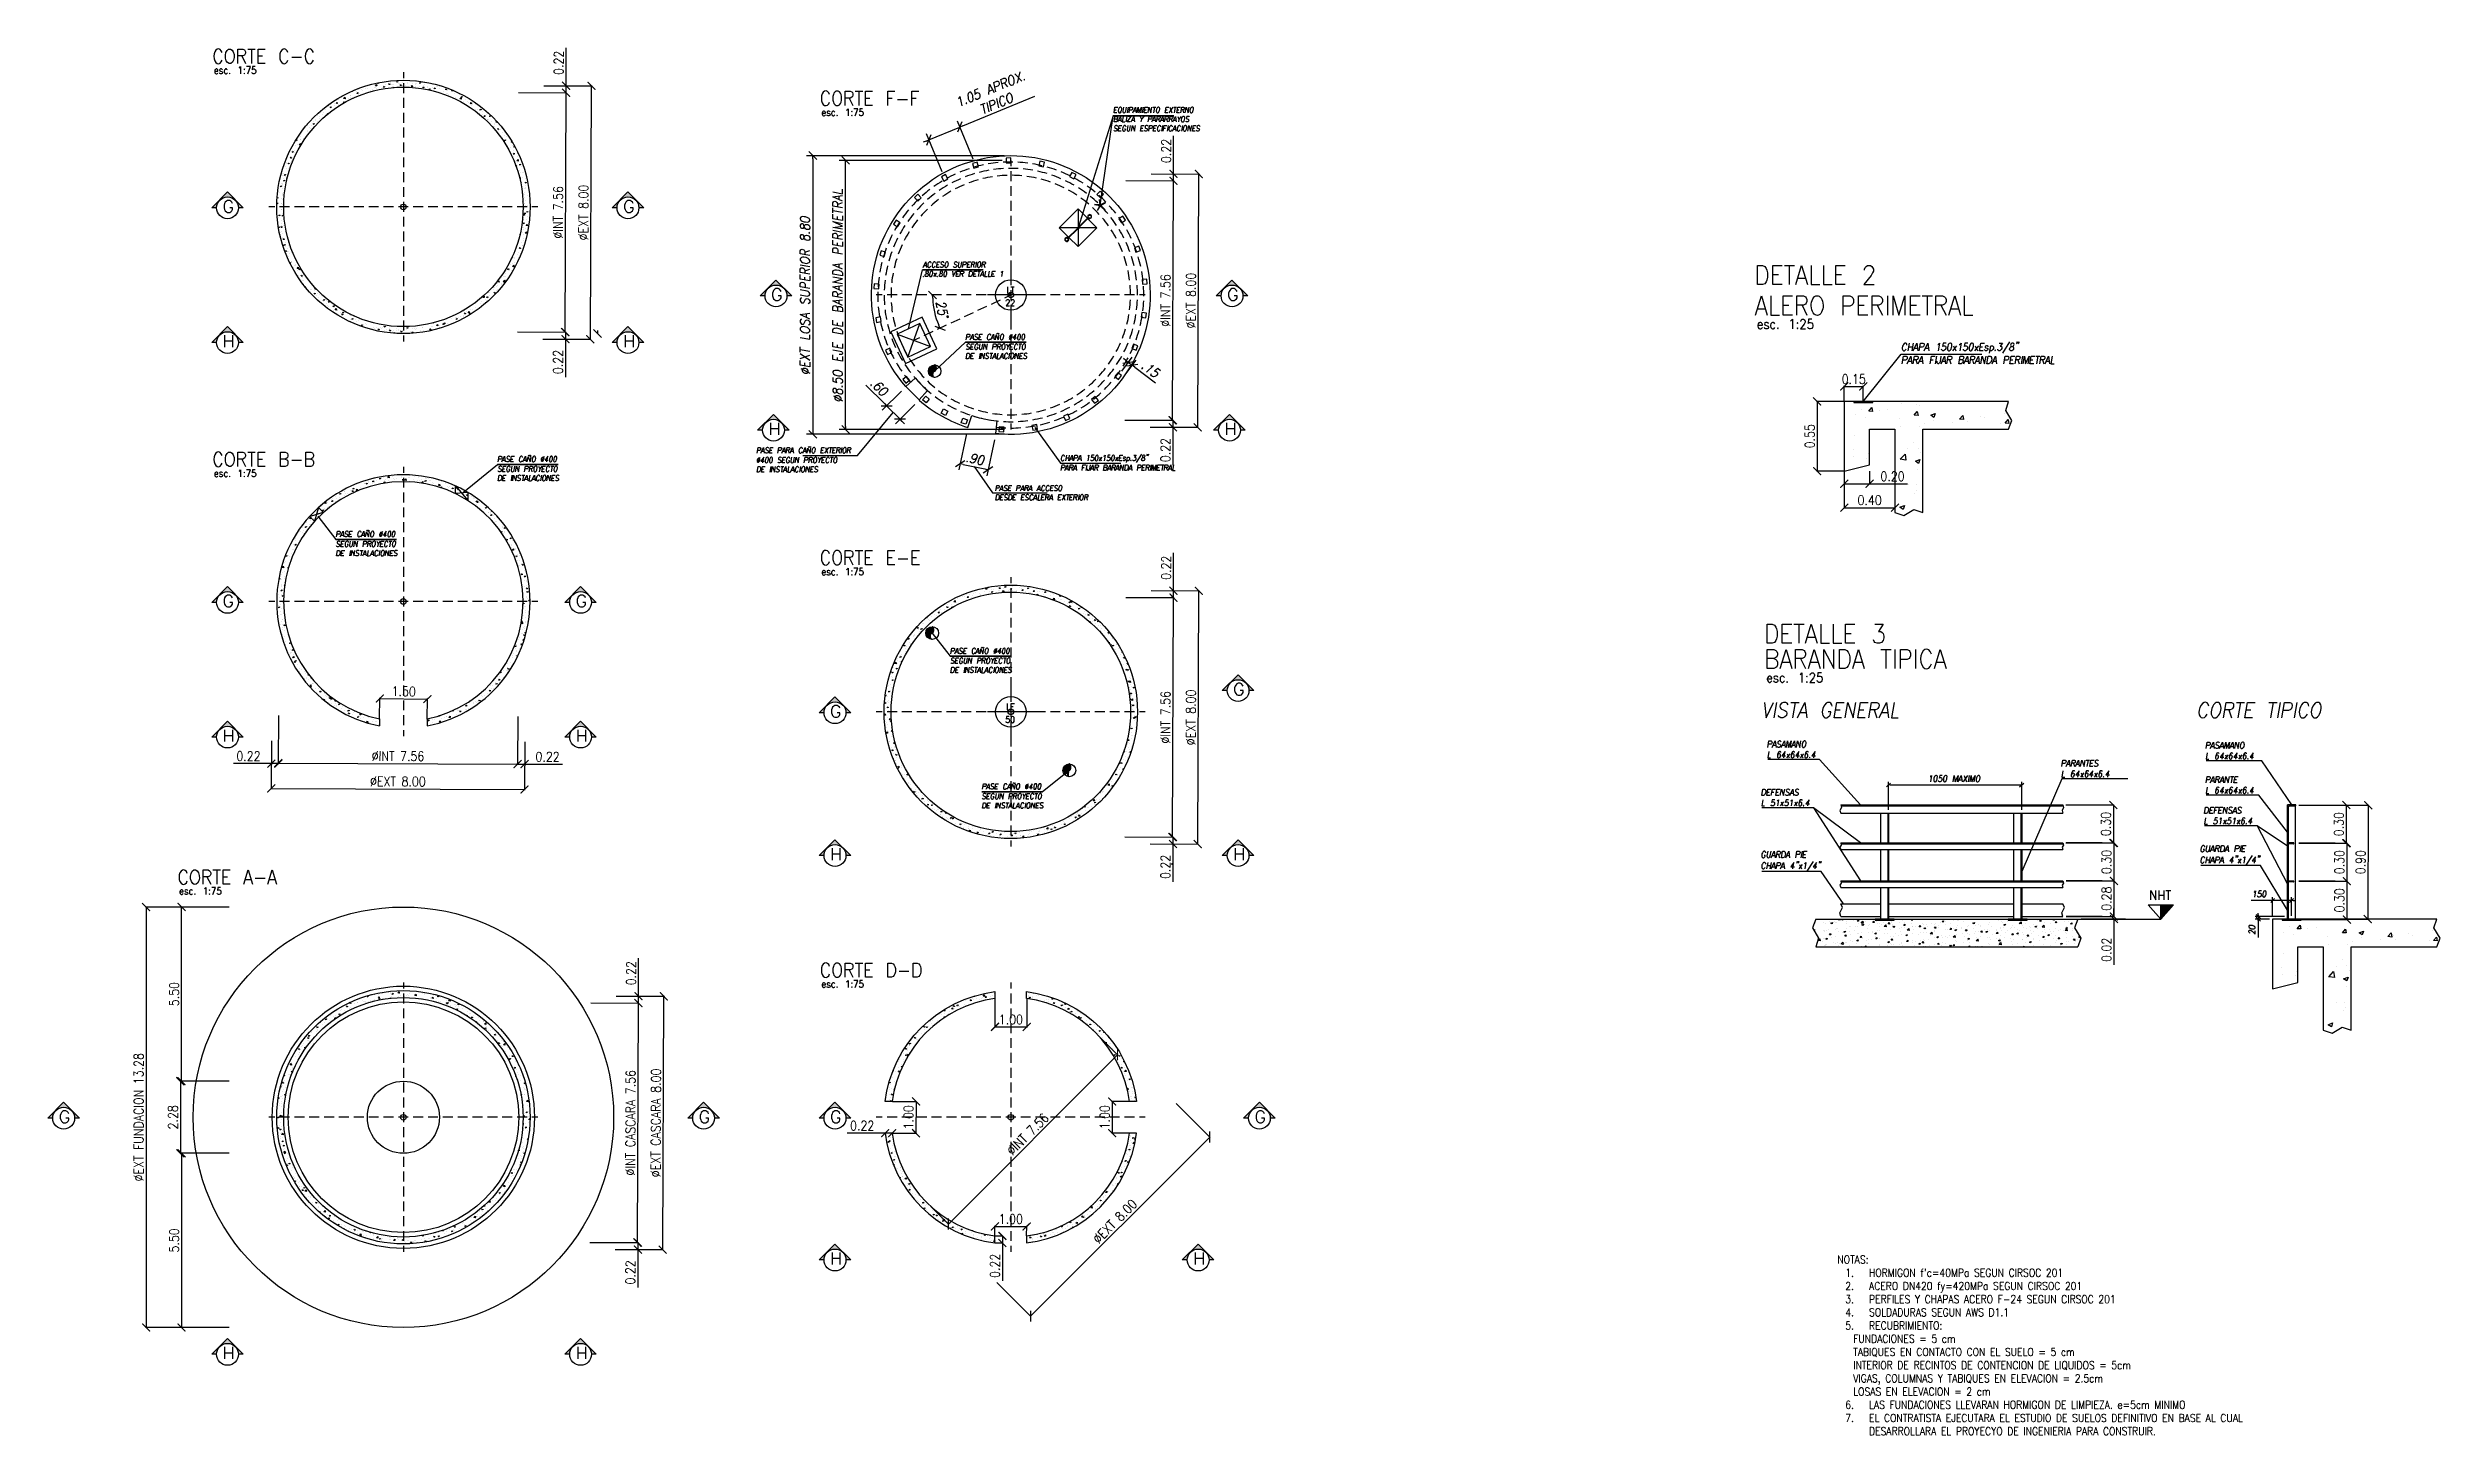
# Model space of a CAD drawing. Extents: x 93 to 1928, y 79 to 574.
# Drawn here: x 1173 to 1928, y 113 to 551 of the extents above; entities that cross this region are included whole.
import ezdxf

# ---------------------------------------------------------------- set-up
doc = ezdxf.new("R2010")
doc.units = 0
doc.header["$MEASUREMENT"] = 0
for name, color, linetype in [('Cotas', 1, 'Continuous'), ('PDF2_00-COTAS-PARCIALES', 4, 'Continuous'), ('PDF2_auxiliar', 1, 'Continuous'), ('PDF2_CORTES', 6, 'Continuous'), ('PDF2_CORTES-50', 6, 'Continuous'), ('PDF2_encofrado', 1, 'Continuous'), ('PDF2_HATCH', 1, 'Continuous'), ('PDF2_LINEAS-POS-ARMADURA', 3, 'Continuous'), ('PDF2_PEFILES', 3, 'Continuous'), ('PDF2_perfiles', 3, 'Continuous'), ('Texto', 2, 'Continuous')]:
    doc.layers.add(name, color=color, linetype=linetype)
doc.layers.add('PDF2_0', color=7, linetype='Continuous', true_color=0x7fbfff)
doc.styles.add('ROMANS', font='ROMANS.SHX', dxfattribs={"width": 0.85})
doc.dimstyles.new('1.10', dxfattribs={"dimtxt": 3, "dimasz": 2.5, "dimexe": 0.18, "dimexo": 0.0625, "dimgap": 0.85, "dimtad": 1, "dimlfac": 0.1, "dimzin": 0, "dimdsep": 46, "dimtxsty": 'ROMANS', "dimblk": 'ARCHTICK', "dimcen": 0.09, "dimclrd": 256, "dimclre": 256, "dimclrt": 2, "dimadec": 0, "dimazin": 0, "dimtfac": 1, "dimtofl": 0, "dimtmove": 0, "dimatfit": 3, "dimfxl": 15, "dimfxlon": 1, "dimtolj": 1, "dimtzin": 0, "dimarcsym": 0})

msp = doc.modelspace()

# ---------------------------------------------------------------- texts
at = {"layer": 'Texto', "insert": (1733.398, 169.869), "char_height": 2.5, "attachment_point": 1, "style": 'ROMANS'}
msp.add_mtext_dynamic_manual_height_columns("\\pxi1.74314;NOTAS:\\P\\pi-3,l5.74314,t5.74314;1.^IHORMIGON f'c=40MPa SEGUN CIRSOC 201\\P2.^IACERO DN420 fy=420MPa SEGUN CIRSOC 201\\P3.^IPERFILES Y CHAPAS ACERO F-24 SEGUN CIRSOC 201\\P4.^ISOLDADURAS SEGUN AWS D1.1\\P5.^IRECUBRIMIENTO:\\P\\pi-5,l8.74314,t8.74314;FUNDACIONES = 5 cm\\PTABIQUES EN CONTACTO CON EL SUELO = 5 cm\\PINTERIOR DE RECINTOS DE CONTENCION DE LIQUIDOS = 5cm\\PVIGAS, COLUMNAS Y TABIQUES EN ELEVACION = 2.5cm\\PLOSAS EN ELEVACION = 2 cm\\P\\pi-3,l5.74314,t5.74314;6.^ILAS FUNDACIONES LLEVARAN HORMIGON DE LIMPIEZA. e=5cm MINIMO\\P7.^IEL CONTRATISTA EJECUTARA EL ESTUDIO DE SUELOS DEFINITIVO EN BASE AL CUAL DESARROLLARA EL PROYECYO DE INGENIERIA PARA CONSTRUIR.", width=162.82208, gutter_width=1, heights=[77.783], dxfattribs=at)

# ---------------------------------------------------------------- blocks, each defined once
blk = doc.blocks.new('_ArchTick')
at = {"color": 0, "linetype": 'ByBlock', "const_width": 0.15}
blk.add_lwpolyline([(-0.5, -0.5), (0.5, 0.5)], dxfattribs=at)
blk = doc.blocks.new('*D60')
at = {"layer": 'Cotas', "lineweight": -2, "transparency": 16777216}
for p, q in [((1809.89, 312.15), (1825.07, 312.15)), ((1824.89, 312.15), (1824.89, 300.13)), ((1809.89, 300.13), (1825.07, 300.13))]:
    blk.add_line(p, q, dxfattribs=at)
at = {"layer": 'Defpoints', "color": 0, "transparency": 16777216}
for p in [(1808.94, 312.15), (1808.94, 300.13), (1824.89, 300.13)]:
    blk.add_point(p, dxfattribs=at)
at = {"layer": 'Cotas', "lineweight": -2, "transparency": 16777216, "xscale": 2.5, "yscale": 2.5, "zscale": 2.5}
for p, rotation in [((1824.89, 312.15), 90), ((1824.89, 300.13), 270)]:
    blk.add_blockref('_ArchTick', p, dxfattribs=dict(at, rotation=rotation))
at = {"layer": 'Cotas', "color": 2, "transparency": 16777216, "insert": (1822.54, 306.14), "char_height": 3, "attachment_point": 5, "rotation": 90, "style": 'ROMANS'}
blk.add_mtext('\\A1;0.30', dxfattribs=at)
blk = doc.blocks.new('*D61')
at = {"layer": 'Cotas', "lineweight": -2, "transparency": 16777216}
for p, q in [((1810.07, 300.13), (1825.25, 300.13)), ((1825.07, 300.13), (1825.07, 288.15)), ((1810.07, 288.15), (1825.25, 288.15))]:
    blk.add_line(p, q, dxfattribs=at)
at = {"layer": 'Defpoints', "color": 0, "transparency": 16777216}
for p in [(1808.94, 300.13), (1808.94, 288.15), (1825.07, 288.15)]:
    blk.add_point(p, dxfattribs=at)
at = {"layer": 'Cotas', "lineweight": -2, "transparency": 16777216, "xscale": 2.5, "yscale": 2.5, "zscale": 2.5}
for p, rotation in [((1825.07, 300.13), 90), ((1825.07, 288.15), 270)]:
    blk.add_blockref('_ArchTick', p, dxfattribs=dict(at, rotation=rotation))
at = {"layer": 'Cotas', "color": 2, "transparency": 16777216, "insert": (1822.72, 294.14), "char_height": 3, "attachment_point": 5, "rotation": 90, "style": 'ROMANS'}
blk.add_mtext('\\A1;0.30', dxfattribs=at)
blk = doc.blocks.new('*D62')
at = {"layer": 'Cotas', "lineweight": -2, "transparency": 16777216}
for p, q in [((1810.07, 288.15), (1825.25, 288.15)), ((1825.07, 288.15), (1825.07, 276.93)), ((1810.07, 276.93), (1825.25, 276.93))]:
    blk.add_line(p, q, dxfattribs=at)
at = {"layer": 'Defpoints', "color": 0, "transparency": 16777216}
for p in [(1808.94, 288.15), (1808.94, 276.93), (1825.07, 276.93)]:
    blk.add_point(p, dxfattribs=at)
at = {"layer": 'Cotas', "lineweight": -2, "transparency": 16777216, "xscale": 2.5, "yscale": 2.5, "zscale": 2.5}
for p, rotation in [((1825.07, 288.15), 90), ((1825.07, 276.93), 270)]:
    blk.add_blockref('_ArchTick', p, dxfattribs=dict(at, rotation=rotation))
at = {"layer": 'Cotas', "color": 2, "transparency": 16777216, "insert": (1822.72, 282.54), "char_height": 3, "attachment_point": 5, "rotation": 90, "style": 'ROMANS'}
blk.add_mtext('\\A1;0.28', dxfattribs=at)
blk = doc.blocks.new('*D63')
at = {"layer": 'Cotas', "lineweight": -2, "transparency": 16777216}
for p, q in [((1813.78, 276.93), (1825.25, 276.93)), ((1813.78, 276.12), (1825.25, 276.12)), ((1825.07, 276.93), (1825.07, 279.43)), ((1825.07, 276.12), (1825.07, 261.65))]:
    blk.add_line(p, q, dxfattribs=at)
at = {"layer": 'Defpoints', "color": 0, "transparency": 16777216}
for p in [(1813.72, 276.93), (1813.72, 276.12), (1825.07, 276.12)]:
    blk.add_point(p, dxfattribs=at)
at = {"layer": 'Cotas', "lineweight": -2, "transparency": 16777216, "xscale": 2.5, "yscale": 2.5, "zscale": 2.5}
for p, rotation in [((1825.07, 276.93), 270), ((1825.07, 276.12), 90)]:
    blk.add_blockref('_ArchTick', p, dxfattribs=dict(at, rotation=rotation))
at = {"layer": 'Cotas', "color": 2, "transparency": 16777216, "insert": (1822.72, 266.39), "char_height": 3, "attachment_point": 5, "rotation": 90, "style": 'ROMANS'}
blk.add_mtext('\\A1;0.02', dxfattribs=at)
blk = doc.blocks.new('*D64')
at = {"layer": 'Cotas', "lineweight": -2, "transparency": 16777216}
for p, q in [((1883.43, 312.09), (1898.61, 312.09)), ((1898.43, 312.09), (1898.43, 300.06)), ((1883.43, 300.06), (1898.61, 300.06))]:
    blk.add_line(p, q, dxfattribs=at)
at = {"layer": 'Defpoints', "color": 0, "transparency": 16777216}
for p in [(1882.47, 312.09), (1882.47, 300.06), (1898.43, 300.06)]:
    blk.add_point(p, dxfattribs=at)
at = {"layer": 'Cotas', "lineweight": -2, "transparency": 16777216, "xscale": 2.5, "yscale": 2.5, "zscale": 2.5}
for p, rotation in [((1898.43, 312.09), 90), ((1898.43, 300.06), 270)]:
    blk.add_blockref('_ArchTick', p, dxfattribs=dict(at, rotation=rotation))
at = {"layer": 'Cotas', "color": 2, "transparency": 16777216, "insert": (1896.08, 306.07), "char_height": 3, "attachment_point": 5, "rotation": 90, "style": 'ROMANS'}
blk.add_mtext('\\A1;0.30', dxfattribs=at)
blk = doc.blocks.new('*D65')
at = {"layer": 'Cotas', "lineweight": -2, "transparency": 16777216}
for p, q in [((1883.61, 300.06), (1898.79, 300.06)), ((1898.61, 300.06), (1898.61, 288.08)), ((1883.61, 288.08), (1898.79, 288.08))]:
    blk.add_line(p, q, dxfattribs=at)
at = {"layer": 'Defpoints', "color": 0, "transparency": 16777216}
for p in [(1882.47, 300.06), (1882.47, 288.08), (1898.61, 288.08)]:
    blk.add_point(p, dxfattribs=at)
at = {"layer": 'Cotas', "lineweight": -2, "transparency": 16777216, "xscale": 2.5, "yscale": 2.5, "zscale": 2.5}
for p, rotation in [((1898.61, 300.06), 90), ((1898.61, 288.08), 270)]:
    blk.add_blockref('_ArchTick', p, dxfattribs=dict(at, rotation=rotation))
at = {"layer": 'Cotas', "color": 2, "transparency": 16777216, "insert": (1896.26, 294.07), "char_height": 3, "attachment_point": 5, "rotation": 90, "style": 'ROMANS'}
blk.add_mtext('\\A1;0.30', dxfattribs=at)
blk = doc.blocks.new('*D66')
at = {"layer": 'Cotas', "lineweight": -2, "transparency": 16777216}
for p, q in [((1883.61, 288.08), (1898.79, 288.08)), ((1898.61, 288.08), (1898.61, 275.93)), ((1884.23, 275.93), (1898.79, 275.93))]:
    blk.add_line(p, q, dxfattribs=at)
at = {"layer": 'Defpoints', "color": 0, "transparency": 16777216}
for p in [(1882.47, 288.08), (1884.17, 275.93), (1898.61, 275.93)]:
    blk.add_point(p, dxfattribs=at)
at = {"layer": 'Cotas', "lineweight": -2, "transparency": 16777216, "xscale": 2.5, "yscale": 2.5, "zscale": 2.5}
for p, rotation in [((1898.61, 288.08), 90), ((1898.61, 275.93), 270)]:
    blk.add_blockref('_ArchTick', p, dxfattribs=dict(at, rotation=rotation))
at = {"layer": 'Cotas', "color": 2, "transparency": 16777216, "insert": (1896.26, 282.01), "char_height": 3, "attachment_point": 5, "rotation": 90, "style": 'ROMANS'}
blk.add_mtext('\\A1;0.30', dxfattribs=at)
blk = doc.blocks.new('*D67')
at = {"layer": 'Cotas', "lineweight": -2, "transparency": 16777216}
for p, q in [((1898.67, 312.09), (1905.57, 312.05)), ((1905.39, 312.05), (1905.2, 276.09)), ((1898.48, 276.12), (1905.38, 276.08))]:
    blk.add_line(p, q, dxfattribs=at)
at = {"layer": 'Defpoints', "color": 0, "transparency": 16777216}
for p in [(1898.61, 312.09), (1898.42, 276.12), (1905.2, 276.09)]:
    blk.add_point(p, dxfattribs=at)
at = {"layer": 'Cotas', "lineweight": -2, "transparency": 16777216, "xscale": 2.5, "yscale": 2.5, "zscale": 2.5}
for p, rotation in [((1905.39, 312.05), 89.6964937066451), ((1905.2, 276.09), 269.6964937066451)]:
    blk.add_blockref('_ArchTick', p, dxfattribs=dict(at, rotation=rotation))
at = {"layer": 'Cotas', "color": 2, "transparency": 16777216, "insert": (1902.95, 294.08), "char_height": 3, "attachment_point": 5, "rotation": 89.69649, "style": 'ROMANS'}
blk.add_mtext('\\A1;0.90', dxfattribs=at)
blk = doc.blocks.new('*D68')
at = {"layer": 'Cotas', "lineweight": -2, "transparency": 16777216}
for p, q in [((1739.87, 439.54), (1731.19, 439.54)), ((1731.37, 439.54), (1731.37, 417.52)), ((1739.87, 417.52), (1731.19, 417.52))]:
    blk.add_line(p, q, dxfattribs=at)
at = {"layer": 'Defpoints', "color": 0, "transparency": 16777216}
for p in [(1739.93, 439.54), (1731.37, 417.52), (1739.93, 417.52)]:
    blk.add_point(p, dxfattribs=at)
at = {"layer": 'Cotas', "lineweight": -2, "transparency": 16777216, "xscale": 2.5, "yscale": 2.5, "zscale": 2.5}
for p, rotation in [((1731.37, 439.54), 90), ((1731.37, 417.52), 270)]:
    blk.add_blockref('_ArchTick', p, dxfattribs=dict(at, rotation=rotation))
at = {"layer": 'Cotas', "color": 2, "transparency": 16777216, "insert": (1729.02, 428.53), "char_height": 3, "attachment_point": 5, "rotation": 90, "style": 'ROMANS'}
blk.add_mtext('\\A1;0.55', dxfattribs=at)
blk = doc.blocks.new('*D69')
at = {"layer": 'Cotas', "lineweight": -2, "transparency": 16777216}
for p, q in [((1739.93, 417.46), (1739.93, 413.34)), ((1747.93, 417.46), (1747.93, 413.34)), ((1739.93, 413.52), (1747.93, 413.52)), ((1747.93, 413.52), (1759.9, 413.52))]:
    blk.add_line(p, q, dxfattribs=at)
at = {"layer": 'Defpoints', "color": 0, "transparency": 16777216}
for p in [(1739.93, 417.52), (1747.93, 417.52), (1747.93, 413.52)]:
    blk.add_point(p, dxfattribs=at)
at = {"layer": 'Cotas', "lineweight": -2, "transparency": 16777216, "xscale": 2.5, "yscale": 2.5, "zscale": 2.5, "rotation": 180}
blk.add_blockref('_ArchTick', (1739.93, 413.52), dxfattribs=at)
at = {"layer": 'Cotas', "lineweight": -2, "transparency": 16777216, "xscale": 2.5, "yscale": 2.5, "zscale": 2.5}
blk.add_blockref('_ArchTick', (1747.93, 413.52), dxfattribs=at)
at = {"layer": 'Cotas', "color": 2, "transparency": 16777216, "insert": (1755.17, 415.87), "char_height": 3, "attachment_point": 5, "style": 'ROMANS'}
blk.add_mtext('\\A1;0.20', dxfattribs=at)
blk = doc.blocks.new('*D70')
at = {"layer": 'Cotas', "lineweight": -2, "transparency": 16777216}
for p, q in [((1739.93, 417.46), (1739.93, 405.8)), ((1755.93, 417.46), (1755.93, 405.8)), ((1739.93, 405.98), (1755.93, 405.98))]:
    blk.add_line(p, q, dxfattribs=at)
at = {"layer": 'Defpoints', "color": 0, "transparency": 16777216}
for p in [(1739.93, 417.52), (1755.93, 417.52), (1755.93, 405.98)]:
    blk.add_point(p, dxfattribs=at)
at = {"layer": 'Cotas', "lineweight": -2, "transparency": 16777216, "xscale": 2.5, "yscale": 2.5, "zscale": 2.5, "rotation": 180}
blk.add_blockref('_ArchTick', (1739.93, 405.98), dxfattribs=at)
at = {"layer": 'Cotas', "lineweight": -2, "transparency": 16777216, "xscale": 2.5, "yscale": 2.5, "zscale": 2.5}
blk.add_blockref('_ArchTick', (1755.93, 405.98), dxfattribs=at)
at = {"layer": 'Cotas', "color": 2, "transparency": 16777216, "insert": (1747.93, 408.33), "char_height": 3, "attachment_point": 5, "style": 'ROMANS'}
blk.add_mtext('\\A1;0.40', dxfattribs=at)
blk = doc.blocks.new('*D71')
at = {"layer": 'Cotas', "lineweight": -2, "transparency": 16777216}
for p, q in [((1739.93, 439.6), (1739.93, 444.42)), ((1739.93, 444.24), (1745.92, 444.24)), ((1745.92, 439.6), (1745.92, 444.42))]:
    blk.add_line(p, q, dxfattribs=at)
at = {"layer": 'Defpoints', "color": 0, "transparency": 16777216}
for p in [(1739.93, 439.54), (1745.92, 444.24), (1745.92, 439.54)]:
    blk.add_point(p, dxfattribs=at)
at = {"layer": 'Cotas', "lineweight": -2, "transparency": 16777216, "xscale": 2.5, "yscale": 2.5, "zscale": 2.5, "rotation": 180}
blk.add_blockref('_ArchTick', (1739.93, 444.24), dxfattribs=at)
at = {"layer": 'Cotas', "lineweight": -2, "transparency": 16777216, "xscale": 2.5, "yscale": 2.5, "zscale": 2.5}
blk.add_blockref('_ArchTick', (1745.92, 444.24), dxfattribs=at)
at = {"layer": 'Cotas', "color": 2, "transparency": 16777216, "insert": (1742.92, 446.59), "char_height": 3, "attachment_point": 5, "style": 'ROMANS'}
blk.add_mtext('\\A1;0.15', dxfattribs=at)
blk = doc.blocks.new('*D72')
at = {"layer": 'Cotas', "lineweight": -2, "transparency": 16777216}
for p, q in [((1439.38, 218.54), (1447.02, 218.53)), ((1446.84, 218.53), (1446.83, 208.53)), ((1439.37, 208.54), (1447.01, 208.53))]:
    blk.add_line(p, q, dxfattribs=at)
at = {"layer": 'Defpoints', "color": 0, "transparency": 16777216}
for p in [(1439.32, 218.54), (1439.3, 208.54), (1446.83, 208.53)]:
    blk.add_point(p, dxfattribs=at)
at = {"layer": 'Cotas', "lineweight": -2, "transparency": 16777216, "xscale": 2.5, "yscale": 2.5, "zscale": 2.5}
for p, rotation in [((1446.84, 218.53), 89.90266019927508), ((1446.83, 208.53), 269.9026601992751)]:
    blk.add_blockref('_ArchTick', p, dxfattribs=dict(at, rotation=rotation))
at = {"layer": 'Cotas', "color": 2, "transparency": 16777216, "insert": (1444.49, 213.53), "char_height": 3, "attachment_point": 5, "rotation": 89.90266, "style": 'ROMANS'}
blk.add_mtext('\\A1;1.00', dxfattribs=at)
blk = doc.blocks.new('*D73')
at = {"layer": 'Cotas', "lineweight": -2, "transparency": 16777216}
for p, q in [((1514.18, 218.54), (1508.6, 218.54)), ((1508.78, 218.54), (1508.78, 208.54)), ((1514.18, 208.54), (1508.6, 208.54))]:
    blk.add_line(p, q, dxfattribs=at)
at = {"layer": 'Defpoints', "color": 0, "transparency": 16777216}
for p in [(1514.24, 218.54), (1508.78, 208.54), (1514.24, 208.54)]:
    blk.add_point(p, dxfattribs=at)
at = {"layer": 'Cotas', "lineweight": -2, "transparency": 16777216, "xscale": 2.5, "yscale": 2.5, "zscale": 2.5}
for p, rotation in [((1508.78, 218.54), 90), ((1508.78, 208.54), 270)]:
    blk.add_blockref('_ArchTick', p, dxfattribs=dict(at, rotation=rotation))
at = {"layer": 'Cotas', "color": 2, "transparency": 16777216, "insert": (1506.43, 213.54), "char_height": 3, "attachment_point": 5, "rotation": 90, "style": 'ROMANS'}
blk.add_mtext('\\A1;1.00', dxfattribs=at)
blk = doc.blocks.new('*D74')
at = {"layer": 'Cotas', "lineweight": -2, "transparency": 16777216}
for p, q in [((1471.77, 176.15), (1471.78, 179.26)), ((1471.78, 179.08), (1481.78, 179.06)), ((1481.77, 176.14), (1481.78, 179.24))]:
    blk.add_line(p, q, dxfattribs=at)
at = {"layer": 'Defpoints', "color": 0, "transparency": 16777216}
for p in [(1471.77, 176.09), (1481.77, 176.07), (1481.78, 179.06)]:
    blk.add_point(p, dxfattribs=at)
at = {"layer": 'Cotas', "lineweight": -2, "transparency": 16777216, "xscale": 2.5, "yscale": 2.5, "zscale": 2.5}
for p, rotation in [((1471.78, 179.08), 179.9026601992751), ((1481.78, 179.06), 359.9026601992751)]:
    blk.add_blockref('_ArchTick', p, dxfattribs=dict(at, rotation=rotation))
at = {"layer": 'Cotas', "color": 2, "transparency": 16777216, "insert": (1476.78, 181.42), "char_height": 3, "attachment_point": 5, "rotation": 359.90266, "style": 'ROMANS'}
blk.add_mtext('\\A1;1.00', dxfattribs=at)
blk = doc.blocks.new('*D75')
at = {"layer": 'Cotas', "lineweight": -2, "transparency": 16777216}
for p, q in [((1471.77, 250.95), (1471.77, 241.9)), ((1481.81, 250.95), (1481.81, 241.9)), ((1471.77, 242.08), (1481.81, 242.08))]:
    blk.add_line(p, q, dxfattribs=at)
at = {"layer": 'Defpoints', "color": 0, "transparency": 16777216}
for p in [(1471.77, 251.01), (1481.81, 251.01), (1481.81, 242.08)]:
    blk.add_point(p, dxfattribs=at)
at = {"layer": 'Cotas', "lineweight": -2, "transparency": 16777216, "xscale": 2.5, "yscale": 2.5, "zscale": 2.5, "rotation": 180}
blk.add_blockref('_ArchTick', (1471.77, 242.08), dxfattribs=at)
at = {"layer": 'Cotas', "lineweight": -2, "transparency": 16777216, "xscale": 2.5, "yscale": 2.5, "zscale": 2.5}
blk.add_blockref('_ArchTick', (1481.81, 242.08), dxfattribs=at)
at = {"layer": 'Cotas', "color": 2, "transparency": 16777216, "insert": (1476.79, 244.43), "char_height": 3, "attachment_point": 5, "style": 'ROMANS'}
blk.add_mtext('\\A1;1.00', dxfattribs=at)
blk = doc.blocks.new('*D76')
at = {"layer": 'Cotas', "lineweight": -2, "transparency": 16777216}
for p, q in [((1504.93, 238.82), (1510.61, 233.14)), ((1457.05, 179.83), (1510.48, 233.27)), ((1451.49, 185.38), (1457.17, 179.7))]:
    blk.add_line(p, q, dxfattribs=at)
at = {"layer": 'Defpoints', "color": 0, "transparency": 16777216}
for p in [(1504.89, 238.87), (1510.48, 233.27), (1451.45, 185.43)]:
    blk.add_point(p, dxfattribs=at)
at = {"layer": 'Cotas', "lineweight": -2, "transparency": 16777216, "xscale": 2.5, "yscale": 2.5, "zscale": 2.5}
for p, rotation in [((1510.48, 233.27), 44.99999999999995), ((1457.05, 179.83), 225)]:
    blk.add_blockref('_ArchTick', p, dxfattribs=dict(at, rotation=rotation))
at = {"layer": 'Cotas', "color": 2, "transparency": 16777216, "insert": (1482.1, 208.21), "char_height": 3, "attachment_point": 5, "rotation": 45, "style": 'ROMANS'}
blk.add_mtext('\\A1;ØINT 7.56', dxfattribs=at)
blk = doc.blocks.new('*D77')
at = {"layer": 'Cotas', "lineweight": -2, "transparency": 16777216}
for p, q in [((1528.96, 217.91), (1539.69, 207.17)), ((1483.02, 150.75), (1539.57, 207.3)), ((1472.41, 161.36), (1483.14, 150.62))]:
    blk.add_line(p, q, dxfattribs=at)
at = {"layer": 'Defpoints', "color": 0, "transparency": 16777216}
for p in [(1506.44, 240.42), (1539.57, 207.3), (1449.89, 183.87)]:
    blk.add_point(p, dxfattribs=at)
at = {"layer": 'Cotas', "lineweight": -2, "transparency": 16777216, "xscale": 2.5, "yscale": 2.5, "zscale": 2.5}
for p, rotation in [((1539.57, 207.3), 44.99999999999992), ((1483.02, 150.75), 224.9999999999999)]:
    blk.add_blockref('_ArchTick', p, dxfattribs=dict(at, rotation=rotation))
at = {"layer": 'Cotas', "color": 2, "transparency": 16777216, "insert": (1509.63, 180.69), "char_height": 3, "attachment_point": 5, "rotation": 45, "style": 'ROMANS'}
blk.add_mtext('\\A1;ØEXT 8.00', dxfattribs=at)
blk = doc.blocks.new('*D78')
at = {"layer": 'Cotas', "lineweight": -2, "transparency": 16777216}
for p, q in [((1471.83, 176.09), (1474.3, 176.09)), ((1471.83, 173.87), (1474.3, 173.87)), ((1474.12, 176.09), (1474.12, 173.87)), ((1474.12, 173.87), (1474.12, 161.9))]:
    blk.add_line(p, q, dxfattribs=at)
at = {"layer": 'Defpoints', "color": 0, "transparency": 16777216}
for p in [(1471.77, 176.09), (1471.77, 173.87), (1474.12, 173.87)]:
    blk.add_point(p, dxfattribs=at)
at = {"layer": 'Cotas', "lineweight": -2, "transparency": 16777216, "xscale": 2.5, "yscale": 2.5, "zscale": 2.5}
for p, rotation in [((1474.12, 176.09), 90), ((1474.12, 173.87), 270)]:
    blk.add_blockref('_ArchTick', p, dxfattribs=dict(at, rotation=rotation))
at = {"layer": 'Cotas', "color": 2, "transparency": 16777216, "insert": (1471.77, 166.63), "char_height": 3, "attachment_point": 5, "rotation": 90, "style": 'ROMANS'}
blk.add_mtext('\\A1;0.22', dxfattribs=at)
blk = doc.blocks.new('*D79')
at = {"layer": 'Cotas', "lineweight": -2, "transparency": 16777216}
for p, q in [((1437.1, 208.54), (1425.13, 208.54)), ((1437.1, 208.54), (1437.1, 208.72)), ((1439.32, 208.54), (1437.1, 208.54)), ((1439.32, 208.54), (1439.32, 208.72))]:
    blk.add_line(p, q, dxfattribs=at)
at = {"layer": 'Defpoints', "color": 0, "transparency": 16777216}
for p in [(1437.1, 208.54), (1437.1, 208.54), (1439.32, 208.54)]:
    blk.add_point(p, dxfattribs=at)
at = {"layer": 'Cotas', "lineweight": -2, "transparency": 16777216, "xscale": 2.5, "yscale": 2.5, "zscale": 2.5, "rotation": 180}
blk.add_blockref('_ArchTick', (1437.1, 208.54), dxfattribs=at)
at = {"layer": 'Cotas', "lineweight": -2, "transparency": 16777216, "xscale": 2.5, "yscale": 2.5, "zscale": 2.5}
blk.add_blockref('_ArchTick', (1439.32, 208.54), dxfattribs=at)
at = {"layer": 'Cotas', "color": 2, "transparency": 16777216, "insert": (1429.86, 210.89), "char_height": 3, "attachment_point": 5, "style": 'ROMANS'}
blk.add_mtext('\\A1;0.22', dxfattribs=at)
blk = doc.blocks.new('*D80')
at = {"layer": 'Cotas', "lineweight": -2, "transparency": 16777216}
for p, q in [((1513.13, 377.64), (1528.31, 377.58)), ((1527.8, 302), (1528.13, 377.58)), ((1512.8, 302.07), (1527.98, 302))]:
    blk.add_line(p, q, dxfattribs=at)
at = {"layer": 'Defpoints', "color": 0, "transparency": 16777216}
for p in [(1479.51, 377.78), (1528.13, 377.58), (1479.18, 302.21)]:
    blk.add_point(p, dxfattribs=at)
at = {"layer": 'Cotas', "lineweight": -2, "transparency": 16777216, "xscale": 2.5, "yscale": 2.5, "zscale": 2.5}
for p, rotation in [((1528.13, 377.58), 89.75529367230575), ((1527.8, 302), 269.7552936723058)]:
    blk.add_blockref('_ArchTick', p, dxfattribs=dict(at, rotation=rotation))
at = {"layer": 'Cotas', "color": 2, "transparency": 16777216, "insert": (1525.61, 339.8), "char_height": 3, "attachment_point": 5, "rotation": 89.75529, "style": 'ROMANS'}
blk.add_mtext('\\A1;ØINT 7.56', dxfattribs=at)
blk = doc.blocks.new('*D81')
at = {"layer": 'Cotas', "lineweight": -2, "transparency": 16777216}
for p, q in [((1521.14, 379.81), (1536.32, 379.74)), ((1535.8, 299.77), (1536.14, 379.74)), ((1520.8, 299.83), (1535.98, 299.77))]:
    blk.add_line(p, q, dxfattribs=at)
at = {"layer": 'Defpoints', "color": 0, "transparency": 16777216}
for p in [(1479.52, 379.98), (1536.14, 379.74), (1479.17, 300.01)]:
    blk.add_point(p, dxfattribs=at)
at = {"layer": 'Cotas', "lineweight": -2, "transparency": 16777216, "xscale": 2.5, "yscale": 2.5, "zscale": 2.5}
for p, rotation in [((1536.14, 379.74), 89.75529367230553), ((1535.8, 299.77), 269.7552936723055)]:
    blk.add_blockref('_ArchTick', p, dxfattribs=dict(at, rotation=rotation))
at = {"layer": 'Cotas', "color": 2, "transparency": 16777216, "insert": (1533.62, 339.77), "char_height": 3, "attachment_point": 5, "rotation": 89.75529, "style": 'ROMANS'}
blk.add_mtext('\\A1;ØEXT 8.00', dxfattribs=at)
blk = doc.blocks.new('*D82')
at = {"layer": 'Cotas', "lineweight": -2, "transparency": 16777216}
for p, q in [((1527.86, 302), (1528.16, 302)), ((1527.86, 299.8), (1528.15, 299.8)), ((1527.97, 299.8), (1527.92, 287.83)), ((1527.98, 302), (1527.97, 299.8))]:
    blk.add_line(p, q, dxfattribs=at)
at = {"layer": 'Defpoints', "color": 0, "transparency": 16777216}
for p in [(1527.79, 299.8), (1527.8, 302), (1527.97, 299.8)]:
    blk.add_point(p, dxfattribs=at)
at = {"layer": 'Cotas', "lineweight": -2, "transparency": 16777216, "xscale": 2.5, "yscale": 2.5, "zscale": 2.5}
for p, rotation in [((1527.98, 302), 89.75529367231326), ((1527.97, 299.8), 269.7552936723132)]:
    blk.add_blockref('_ArchTick', p, dxfattribs=dict(at, rotation=rotation))
at = {"layer": 'Cotas', "color": 2, "transparency": 16777216, "insert": (1525.59, 292.58), "char_height": 3, "attachment_point": 5, "rotation": 89.75529, "style": 'ROMANS'}
blk.add_mtext('\\A1;0.22', dxfattribs=at)
blk = doc.blocks.new('*D83')
at = {"layer": 'Cotas', "lineweight": -2, "transparency": 16777216}
for p, q in [((1528.13, 379.78), (1528.19, 391.75)), ((1528.13, 379.78), (1527.95, 379.78)), ((1528.13, 377.58), (1528.13, 379.78)), ((1528.13, 377.58), (1527.95, 377.58))]:
    blk.add_line(p, q, dxfattribs=at)
at = {"layer": 'Defpoints', "color": 0, "transparency": 16777216}
for p in [(1528.13, 379.78), (1528.13, 379.78), (1528.13, 377.58)]:
    blk.add_point(p, dxfattribs=at)
at = {"layer": 'Cotas', "lineweight": -2, "transparency": 16777216, "xscale": 2.5, "yscale": 2.5, "zscale": 2.5}
for p, rotation in [((1528.13, 377.58), 269.7552936723013), ((1528.13, 379.78), 89.7552936723013)]:
    blk.add_blockref('_ArchTick', p, dxfattribs=dict(at, rotation=rotation))
at = {"layer": 'Cotas', "color": 2, "transparency": 16777216, "insert": (1525.82, 387.02), "char_height": 3, "attachment_point": 5, "rotation": 89.75529, "style": 'ROMANS'}
blk.add_mtext('\\A1;0.22', dxfattribs=at)
blk = doc.blocks.new('*D86')
at = {"layer": 'Cotas', "lineweight": -2, "transparency": 16777216}
for p, q in [((1245.55, 340.35), (1245.49, 325.17)), ((1321.13, 340.03), (1321.06, 324.85)), ((1245.49, 325.35), (1321.06, 325.03))]:
    blk.add_line(p, q, dxfattribs=at)
at = {"layer": 'Defpoints', "color": 0, "transparency": 16777216}
for p in [(1245.7, 373.97), (1321.27, 373.65), (1321.06, 325.03)]:
    blk.add_point(p, dxfattribs=at)
at = {"layer": 'Cotas', "lineweight": -2, "transparency": 16777216, "xscale": 2.5, "yscale": 2.5, "zscale": 2.5}
for p, rotation in [((1245.49, 325.35), 179.7552936723058), ((1321.06, 325.03), 359.7552936723058)]:
    blk.add_blockref('_ArchTick', p, dxfattribs=dict(at, rotation=rotation))
at = {"layer": 'Cotas', "color": 2, "transparency": 16777216, "insert": (1283.29, 327.54), "char_height": 3, "attachment_point": 5, "rotation": 359.75529, "style": 'ROMANS'}
blk.add_mtext('\\A1;ØINT 7.56', dxfattribs=at)
blk = doc.blocks.new('*D87')
at = {"layer": 'Cotas', "lineweight": -2, "transparency": 16777216}
for p, q in [((1243.32, 332.36), (1243.25, 317.18)), ((1323.29, 332.01), (1323.23, 316.83)), ((1243.25, 317.36), (1323.23, 317.01))]:
    blk.add_line(p, q, dxfattribs=at)
at = {"layer": 'Defpoints', "color": 0, "transparency": 16777216}
for p in [(1243.5, 373.98), (1323.47, 373.64), (1323.23, 317.01)]:
    blk.add_point(p, dxfattribs=at)
at = {"layer": 'Cotas', "lineweight": -2, "transparency": 16777216, "xscale": 2.5, "yscale": 2.5, "zscale": 2.5}
for p, rotation in [((1243.25, 317.36), 179.7552936723055), ((1323.23, 317.01), 359.7552936723055)]:
    blk.add_blockref('_ArchTick', p, dxfattribs=dict(at, rotation=rotation))
at = {"layer": 'Cotas', "color": 2, "transparency": 16777216, "insert": (1283.25, 319.54), "char_height": 3, "attachment_point": 5, "rotation": 359.75529, "style": 'ROMANS'}
blk.add_mtext('\\A1;ØEXT 8.00', dxfattribs=at)
blk = doc.blocks.new('*D84')
at = {"layer": 'Cotas', "lineweight": -2, "transparency": 16777216}
for p, q in [((1243.29, 325.18), (1231.32, 325.23)), ((1243.29, 325.3), (1243.29, 325)), ((1245.49, 325.17), (1243.29, 325.18)), ((1245.49, 325.29), (1245.49, 324.99))]:
    blk.add_line(p, q, dxfattribs=at)
at = {"layer": 'Defpoints', "color": 0, "transparency": 16777216}
for p in [(1243.29, 325.36), (1243.29, 325.18), (1245.49, 325.35)]:
    blk.add_point(p, dxfattribs=at)
at = {"layer": 'Cotas', "lineweight": -2, "transparency": 16777216, "xscale": 2.5, "yscale": 2.5, "zscale": 2.5}
for p, rotation in [((1243.29, 325.18), 179.7552936723132), ((1245.49, 325.17), 359.7552936723133)]:
    blk.add_blockref('_ArchTick', p, dxfattribs=dict(at, rotation=rotation))
at = {"layer": 'Cotas', "color": 2, "transparency": 16777216, "insert": (1236.06, 327.56), "char_height": 3, "attachment_point": 5, "rotation": 359.75529, "style": 'ROMANS'}
blk.add_mtext('\\A1;0.22', dxfattribs=at)
blk = doc.blocks.new('*D85')
at = {"layer": 'Cotas', "lineweight": -2, "transparency": 16777216}
for p, q in [((1321.06, 325.03), (1321.06, 325.21)), ((1321.06, 325.03), (1323.26, 325.02)), ((1323.26, 325.02), (1323.26, 325.2)), ((1323.26, 325.02), (1335.23, 324.97))]:
    blk.add_line(p, q, dxfattribs=at)
at = {"layer": 'Defpoints', "color": 0, "transparency": 16777216}
for p in [(1321.06, 325.03), (1323.26, 325.02), (1323.26, 325.02)]:
    blk.add_point(p, dxfattribs=at)
at = {"layer": 'Cotas', "lineweight": -2, "transparency": 16777216, "xscale": 2.5, "yscale": 2.5, "zscale": 2.5}
for p, rotation in [((1321.06, 325.03), 179.7552936723013), ((1323.26, 325.02), 359.7552936723013)]:
    blk.add_blockref('_ArchTick', p, dxfattribs=dict(at, rotation=rotation))
at = {"layer": 'Cotas', "color": 2, "transparency": 16777216, "insert": (1330.51, 327.34), "char_height": 3, "attachment_point": 5, "rotation": 359.75529, "style": 'ROMANS'}
blk.add_mtext('\\A1;0.22', dxfattribs=at)
blk = doc.blocks.new('*D88')
at = {"layer": 'Cotas', "lineweight": -2, "transparency": 16777216}
for p, q in [((1277.48, 339.42), (1277.56, 345.93)), ((1277.56, 345.75), (1292.57, 345.56)), ((1292.49, 339.23), (1292.57, 345.74))]:
    blk.add_line(p, q, dxfattribs=at)
at = {"layer": 'Defpoints', "color": 0, "transparency": 16777216}
for p in [(1292.57, 345.56), (1277.48, 339.36), (1292.49, 339.17)]:
    blk.add_point(p, dxfattribs=at)
at = {"layer": 'Cotas', "lineweight": -2, "transparency": 16777216, "xscale": 2.5, "yscale": 2.5, "zscale": 2.5}
for p, rotation in [((1277.56, 345.75), 179.2727380049841), ((1292.57, 345.56), 359.2727380049841)]:
    blk.add_blockref('_ArchTick', p, dxfattribs=dict(at, rotation=rotation))
at = {"layer": 'Cotas', "color": 2, "transparency": 16777216, "insert": (1285.1, 348), "char_height": 3, "attachment_point": 5, "rotation": 359.27274, "style": 'ROMANS'}
blk.add_mtext('\\A1;1.50', dxfattribs=at)
blk = doc.blocks.new('*D91')
at = {"layer": 'Cotas', "lineweight": -2, "transparency": 16777216}
for p, q in [((1321.34, 537.04), (1336.52, 536.97)), ((1336.02, 461.4), (1336.34, 536.97)), ((1321.02, 461.46), (1336.2, 461.4))]:
    blk.add_line(p, q, dxfattribs=at)
at = {"layer": 'Defpoints', "color": 0, "transparency": 16777216}
for p in [(1287.72, 537.18), (1336.34, 536.97), (1287.4, 461.61)]:
    blk.add_point(p, dxfattribs=at)
at = {"layer": 'Cotas', "lineweight": -2, "transparency": 16777216, "xscale": 2.5, "yscale": 2.5, "zscale": 2.5}
for p, rotation in [((1336.34, 536.97), 89.75529367230575), ((1336.02, 461.4), 269.7552936723058)]:
    blk.add_blockref('_ArchTick', p, dxfattribs=dict(at, rotation=rotation))
at = {"layer": 'Cotas', "color": 2, "transparency": 16777216, "insert": (1333.83, 499.2), "char_height": 3, "attachment_point": 5, "rotation": 89.75529, "style": 'ROMANS'}
blk.add_mtext('\\A1;ØINT 7.56', dxfattribs=at)
blk = doc.blocks.new('*D92')
at = {"layer": 'Cotas', "lineweight": -2, "transparency": 16777216}
for p, q in [((1329.36, 539.2), (1344.54, 539.14)), ((1344.02, 459.16), (1344.36, 539.14)), ((1329.02, 459.23), (1344.2, 459.16))]:
    blk.add_line(p, q, dxfattribs=at)
at = {"layer": 'Defpoints', "color": 0, "transparency": 16777216}
for p in [(1287.73, 539.38), (1344.36, 539.14), (1287.39, 459.41)]:
    blk.add_point(p, dxfattribs=at)
at = {"layer": 'Cotas', "lineweight": -2, "transparency": 16777216, "xscale": 2.5, "yscale": 2.5, "zscale": 2.5}
for p, rotation in [((1344.36, 539.14), 89.75529367230553), ((1344.02, 459.16), 269.7552936723055)]:
    blk.add_blockref('_ArchTick', p, dxfattribs=dict(at, rotation=rotation))
at = {"layer": 'Cotas', "color": 2, "transparency": 16777216, "insert": (1341.84, 499.16), "char_height": 3, "attachment_point": 5, "rotation": 89.75529, "style": 'ROMANS'}
blk.add_mtext('\\A1;ØEXT 8.00', dxfattribs=at)
blk = doc.blocks.new('*D89')
at = {"layer": 'Cotas', "lineweight": -2, "transparency": 16777216}
for p, q in [((1336.08, 461.4), (1336.38, 461.4)), ((1336.2, 461.4), (1336.19, 459.2)), ((1336.07, 459.2), (1336.37, 459.2)), ((1336.19, 459.2), (1336.14, 447.23))]:
    blk.add_line(p, q, dxfattribs=at)
at = {"layer": 'Defpoints', "color": 0, "transparency": 16777216}
for p in [(1336.02, 461.4), (1336.01, 459.2), (1336.19, 459.2)]:
    blk.add_point(p, dxfattribs=at)
at = {"layer": 'Cotas', "lineweight": -2, "transparency": 16777216, "xscale": 2.5, "yscale": 2.5, "zscale": 2.5}
for p, rotation in [((1336.2, 461.4), 89.75529367231326), ((1336.19, 459.2), 269.7552936723132)]:
    blk.add_blockref('_ArchTick', p, dxfattribs=dict(at, rotation=rotation))
at = {"layer": 'Cotas', "color": 2, "transparency": 16777216, "insert": (1333.81, 451.97), "char_height": 3, "attachment_point": 5, "rotation": 89.75529, "style": 'ROMANS'}
blk.add_mtext('\\A1;0.22', dxfattribs=at)
blk = doc.blocks.new('*D90')
at = {"layer": 'Cotas', "lineweight": -2, "transparency": 16777216}
for p, q in [((1336.35, 539.17), (1336.4, 551.14)), ((1336.34, 536.97), (1336.16, 536.97)), ((1336.35, 539.17), (1336.17, 539.17)), ((1336.34, 536.97), (1336.35, 539.17))]:
    blk.add_line(p, q, dxfattribs=at)
at = {"layer": 'Defpoints', "color": 0, "transparency": 16777216}
for p in [(1336.34, 536.97), (1336.35, 539.17), (1336.35, 539.17)]:
    blk.add_point(p, dxfattribs=at)
at = {"layer": 'Cotas', "lineweight": -2, "transparency": 16777216, "xscale": 2.5, "yscale": 2.5, "zscale": 2.5}
for p, rotation in [((1336.34, 536.97), 269.7552936723013), ((1336.35, 539.17), 89.7552936723013)]:
    blk.add_blockref('_ArchTick', p, dxfattribs=dict(at, rotation=rotation))
at = {"layer": 'Cotas', "color": 2, "transparency": 16777216, "insert": (1334.03, 546.42), "char_height": 3, "attachment_point": 5, "rotation": 89.75529, "style": 'ROMANS'}
blk.add_mtext('\\A1;0.22', dxfattribs=at)
blk = doc.blocks.new('*D93')
at = {"layer": 'Cotas', "lineweight": -2, "transparency": 16777216}
for p, q in [((1513.13, 509.22), (1528.31, 509.16)), ((1527.8, 433.58), (1528.13, 509.16)), ((1512.8, 433.65), (1527.98, 433.58))]:
    blk.add_line(p, q, dxfattribs=at)
at = {"layer": 'Defpoints', "color": 0, "transparency": 16777216}
for p in [(1479.51, 509.36), (1528.13, 509.16), (1479.18, 433.79)]:
    blk.add_point(p, dxfattribs=at)
at = {"layer": 'Cotas', "lineweight": -2, "transparency": 16777216, "xscale": 2.5, "yscale": 2.5, "zscale": 2.5}
for p, rotation in [((1528.13, 509.16), 89.75529367230575), ((1527.8, 433.58), 269.7552936723058)]:
    blk.add_blockref('_ArchTick', p, dxfattribs=dict(at, rotation=rotation))
at = {"layer": 'Cotas', "color": 2, "transparency": 16777216, "insert": (1525.61, 471.38), "char_height": 3, "attachment_point": 5, "rotation": 89.75529, "style": 'ROMANS'}
blk.add_mtext('\\A1;ØINT 7.56', dxfattribs=at)
blk = doc.blocks.new('*D94')
at = {"layer": 'Cotas', "lineweight": -2, "transparency": 16777216}
for p, q in [((1521.14, 511.39), (1536.32, 511.32)), ((1535.8, 431.35), (1536.14, 511.32)), ((1520.8, 431.41), (1535.98, 431.35))]:
    blk.add_line(p, q, dxfattribs=at)
at = {"layer": 'Defpoints', "color": 0, "transparency": 16777216}
for p in [(1479.52, 511.56), (1536.14, 511.32), (1479.17, 431.59)]:
    blk.add_point(p, dxfattribs=at)
at = {"layer": 'Cotas', "lineweight": -2, "transparency": 16777216, "xscale": 2.5, "yscale": 2.5, "zscale": 2.5}
for p, rotation in [((1536.14, 511.32), 89.75529367230553), ((1535.8, 431.35), 269.7552936723055)]:
    blk.add_blockref('_ArchTick', p, dxfattribs=dict(at, rotation=rotation))
at = {"layer": 'Cotas', "color": 2, "transparency": 16777216, "insert": (1533.62, 471.35), "char_height": 3, "attachment_point": 5, "rotation": 89.75529, "style": 'ROMANS'}
blk.add_mtext('\\A1;ØEXT 8.00', dxfattribs=at)
blk = doc.blocks.new('*D95')
at = {"layer": 'Cotas', "lineweight": -2, "transparency": 16777216}
for p, q in [((1527.86, 433.58), (1528.16, 433.58)), ((1527.86, 431.38), (1528.15, 431.38)), ((1527.97, 431.38), (1527.92, 419.41)), ((1527.98, 433.58), (1527.97, 431.38))]:
    blk.add_line(p, q, dxfattribs=at)
at = {"layer": 'Defpoints', "color": 0, "transparency": 16777216}
for p in [(1527.79, 431.38), (1527.8, 433.58), (1527.97, 431.38)]:
    blk.add_point(p, dxfattribs=at)
at = {"layer": 'Cotas', "lineweight": -2, "transparency": 16777216, "xscale": 2.5, "yscale": 2.5, "zscale": 2.5}
for p, rotation in [((1527.97, 431.38), 269.7552936723132), ((1527.98, 433.58), 89.75529367231326)]:
    blk.add_blockref('_ArchTick', p, dxfattribs=dict(at, rotation=rotation))
at = {"layer": 'Cotas', "color": 2, "transparency": 16777216, "insert": (1525.59, 424.16), "char_height": 3, "attachment_point": 5, "rotation": 89.75529, "style": 'ROMANS'}
blk.add_mtext('\\A1;0.22', dxfattribs=at)
blk = doc.blocks.new('*D96')
at = {"layer": 'Cotas', "lineweight": -2, "transparency": 16777216}
for p, q in [((1528.13, 511.36), (1528.19, 523.33)), ((1528.13, 511.36), (1527.95, 511.36)), ((1528.13, 509.16), (1527.95, 509.16)), ((1528.13, 509.16), (1528.13, 511.36))]:
    blk.add_line(p, q, dxfattribs=at)
at = {"layer": 'Defpoints', "color": 0, "transparency": 16777216}
for p in [(1528.13, 511.36), (1528.13, 511.36), (1528.13, 509.16)]:
    blk.add_point(p, dxfattribs=at)
at = {"layer": 'Cotas', "lineweight": -2, "transparency": 16777216, "xscale": 2.5, "yscale": 2.5, "zscale": 2.5}
for p, rotation in [((1528.13, 509.16), 269.7552936723013), ((1528.13, 511.36), 89.7552936723013)]:
    blk.add_blockref('_ArchTick', p, dxfattribs=dict(at, rotation=rotation))
at = {"layer": 'Cotas', "color": 2, "transparency": 16777216, "insert": (1525.82, 518.6), "char_height": 3, "attachment_point": 5, "rotation": 89.75529, "style": 'ROMANS'}
blk.add_mtext('\\A1;0.22', dxfattribs=at)
blk = doc.blocks.new('*D97')
at = {"layer": 'Cotas', "lineweight": -2, "transparency": 16777216}
for p, q in [((1344.19, 249.63), (1359.37, 249.57)), ((1358.87, 174), (1359.19, 249.57)), ((1343.87, 174.06), (1359.05, 173.99))]:
    blk.add_line(p, q, dxfattribs=at)
at = {"layer": 'Defpoints', "color": 0, "transparency": 16777216}
for p in [(1310.57, 249.78), (1359.19, 249.57), (1310.25, 174.2)]:
    blk.add_point(p, dxfattribs=at)
at = {"layer": 'Cotas', "lineweight": -2, "transparency": 16777216, "xscale": 2.5, "yscale": 2.5, "zscale": 2.5}
for p, rotation in [((1359.19, 249.57), 89.75529367230575), ((1358.87, 174), 269.7552936723058)]:
    blk.add_blockref('_ArchTick', p, dxfattribs=dict(at, rotation=rotation))
at = {"layer": 'Cotas', "color": 2, "transparency": 16777216, "insert": (1356.68, 211.79), "char_height": 3, "attachment_point": 5, "rotation": 89.75529, "style": 'ROMANS'}
blk.add_mtext('\\A1;ØINT CASCARA 7.56', dxfattribs=at)
blk = doc.blocks.new('*D98')
at = {"layer": 'Cotas', "lineweight": -2, "transparency": 16777216}
for p, q in [((1352.21, 251.8), (1367.39, 251.73)), ((1366.87, 171.76), (1367.21, 251.73)), ((1351.87, 171.83), (1367.05, 171.76))]:
    blk.add_line(p, q, dxfattribs=at)
at = {"layer": 'Defpoints', "color": 0, "transparency": 16777216}
for p in [(1310.58, 251.98), (1367.21, 251.73), (1310.24, 172)]:
    blk.add_point(p, dxfattribs=at)
at = {"layer": 'Cotas', "lineweight": -2, "transparency": 16777216, "xscale": 2.5, "yscale": 2.5, "zscale": 2.5}
for p, rotation in [((1367.21, 251.73), 89.75529367230553), ((1366.87, 171.76), 269.7552936723055)]:
    blk.add_blockref('_ArchTick', p, dxfattribs=dict(at, rotation=rotation))
at = {"layer": 'Cotas', "color": 2, "transparency": 16777216, "insert": (1364.69, 211.76), "char_height": 3, "attachment_point": 5, "rotation": 89.75529, "style": 'ROMANS'}
blk.add_mtext('\\A1;ØEXT CASCARA 8.00', dxfattribs=at)
blk = doc.blocks.new('*D99')
at = {"layer": 'Cotas', "lineweight": -2, "transparency": 16777216}
for p, q in [((1358.93, 174), (1359.23, 173.99)), ((1359.05, 173.99), (1359.04, 171.79)), ((1358.92, 171.79), (1359.22, 171.79)), ((1359.04, 171.79), (1358.99, 159.82))]:
    blk.add_line(p, q, dxfattribs=at)
at = {"layer": 'Defpoints', "color": 0, "transparency": 16777216}
for p in [(1358.87, 174), (1358.86, 171.8), (1359.04, 171.79)]:
    blk.add_point(p, dxfattribs=at)
at = {"layer": 'Cotas', "lineweight": -2, "transparency": 16777216, "xscale": 2.5, "yscale": 2.5, "zscale": 2.5}
for p, rotation in [((1359.05, 173.99), 89.75529367231326), ((1359.04, 171.79), 269.7552936723132)]:
    blk.add_blockref('_ArchTick', p, dxfattribs=dict(at, rotation=rotation))
at = {"layer": 'Cotas', "color": 2, "transparency": 16777216, "insert": (1356.66, 164.57), "char_height": 3, "attachment_point": 5, "rotation": 89.75529, "style": 'ROMANS'}
blk.add_mtext('\\A1;0.22', dxfattribs=at)
blk = doc.blocks.new('*D100')
at = {"layer": 'Cotas', "lineweight": -2, "transparency": 16777216}
for p, q in [((1359.2, 251.77), (1359.25, 263.74)), ((1359.19, 249.57), (1359.01, 249.57)), ((1359.2, 251.77), (1359.02, 251.77)), ((1359.19, 249.57), (1359.2, 251.77))]:
    blk.add_line(p, q, dxfattribs=at)
at = {"layer": 'Defpoints', "color": 0, "transparency": 16777216}
for p in [(1359.19, 249.57), (1359.2, 251.77), (1359.2, 251.77)]:
    blk.add_point(p, dxfattribs=at)
at = {"layer": 'Cotas', "lineweight": -2, "transparency": 16777216, "xscale": 2.5, "yscale": 2.5, "zscale": 2.5}
for p, rotation in [((1359.19, 249.57), 269.7552936723013), ((1359.2, 251.77), 89.7552936723013)]:
    blk.add_blockref('_ArchTick', p, dxfattribs=dict(at, rotation=rotation))
at = {"layer": 'Cotas', "color": 2, "transparency": 16777216, "insert": (1356.88, 259.01), "char_height": 3, "attachment_point": 5, "rotation": 89.75529, "style": 'ROMANS'}
blk.add_mtext('\\A1;0.22', dxfattribs=at)
blk = doc.blocks.new('*D101')
at = {"layer": 'Cotas', "lineweight": -2, "transparency": 16777216}
for p, q in [((1229.57, 224.93), (1214.39, 224.93)), ((1214.57, 224.93), (1214.57, 202.16)), ((1229.57, 202.16), (1214.39, 202.16))]:
    blk.add_line(p, q, dxfattribs=at)
at = {"layer": 'Defpoints', "color": 0, "transparency": 16777216}
for p in [(1284.99, 224.93), (1214.57, 202.16), (1284.99, 202.16)]:
    blk.add_point(p, dxfattribs=at)
at = {"layer": 'Cotas', "lineweight": -2, "transparency": 16777216, "xscale": 2.5, "yscale": 2.5, "zscale": 2.5}
for p, rotation in [((1214.57, 224.93), 90), ((1214.57, 202.16), 270)]:
    blk.add_blockref('_ArchTick', p, dxfattribs=dict(at, rotation=rotation))
at = {"layer": 'Cotas', "color": 2, "transparency": 16777216, "insert": (1212.22, 213.54), "char_height": 3, "attachment_point": 5, "rotation": 90, "style": 'ROMANS'}
blk.add_mtext('\\A1;2.28', dxfattribs=at)
blk = doc.blocks.new('*D102')
at = {"layer": 'Cotas', "lineweight": -2, "transparency": 16777216}
for p, q in [((1229.94, 279.92), (1214.76, 279.92)), ((1214.94, 224.93), (1214.94, 279.92)), ((1229.94, 224.93), (1214.76, 224.93))]:
    blk.add_line(p, q, dxfattribs=at)
at = {"layer": 'Defpoints', "color": 0, "transparency": 16777216}
for p in [(1214.94, 279.92), (1284.99, 279.92), (1284.99, 224.93)]:
    blk.add_point(p, dxfattribs=at)
at = {"layer": 'Cotas', "lineweight": -2, "transparency": 16777216, "xscale": 2.5, "yscale": 2.5, "zscale": 2.5}
for p, rotation in [((1214.94, 279.92), 90), ((1214.94, 224.93), 270)]:
    blk.add_blockref('_ArchTick', p, dxfattribs=dict(at, rotation=rotation))
at = {"layer": 'Cotas', "color": 2, "transparency": 16777216, "insert": (1212.59, 252.42), "char_height": 3, "attachment_point": 5, "rotation": 90, "style": 'ROMANS'}
blk.add_mtext('\\A1;5.50', dxfattribs=at)
blk = doc.blocks.new('*D103')
at = {"layer": 'Cotas', "lineweight": -2, "transparency": 16777216}
for p, q in [((1229.94, 202.16), (1214.76, 202.16)), ((1214.94, 202.16), (1214.94, 147.17)), ((1229.94, 147.17), (1214.76, 147.17))]:
    blk.add_line(p, q, dxfattribs=at)
at = {"layer": 'Defpoints', "color": 0, "transparency": 16777216}
for p in [(1284.99, 202.16), (1214.94, 147.17), (1284.99, 147.17)]:
    blk.add_point(p, dxfattribs=at)
at = {"layer": 'Cotas', "lineweight": -2, "transparency": 16777216, "xscale": 2.5, "yscale": 2.5, "zscale": 2.5}
for p, rotation in [((1214.94, 202.16), 90), ((1214.94, 147.17), 270)]:
    blk.add_blockref('_ArchTick', p, dxfattribs=dict(at, rotation=rotation))
at = {"layer": 'Cotas', "color": 2, "transparency": 16777216, "insert": (1212.59, 174.66), "char_height": 3, "attachment_point": 5, "rotation": 90, "style": 'ROMANS'}
blk.add_mtext('\\A1;5.50', dxfattribs=at)
blk = doc.blocks.new('*D104')
at = {"layer": 'Cotas', "lineweight": -2, "transparency": 16777216}
for p, q in [((1218.75, 279.92), (1203.57, 279.92)), ((1203.75, 279.92), (1203.75, 147.17)), ((1218.75, 147.17), (1203.57, 147.17))]:
    blk.add_line(p, q, dxfattribs=at)
at = {"layer": 'Defpoints', "color": 0, "transparency": 16777216}
for p in [(1229.22, 279.92), (1203.75, 147.17), (1229.22, 147.17)]:
    blk.add_point(p, dxfattribs=at)
at = {"layer": 'Cotas', "lineweight": -2, "transparency": 16777216, "xscale": 2.5, "yscale": 2.5, "zscale": 2.5}
for p, rotation in [((1203.75, 279.92), 90), ((1203.75, 147.17), 270)]:
    blk.add_blockref('_ArchTick', p, dxfattribs=dict(at, rotation=rotation))
at = {"layer": 'Cotas', "color": 2, "transparency": 16777216, "insert": (1201.4, 213.54), "char_height": 3, "attachment_point": 5, "rotation": 90, "style": 'ROMANS'}
blk.add_mtext('\\A1;ØEXT FUNDACION 13.28', dxfattribs=at)

# ---------------------------------------------------------------- dimensions: what is measured, and where the dimension line sits
at = {"layer": 'Cotas'}
for p1, p2, distance, picture, middle in [((1336.343, 536.972), (1336.352, 539.172), 0, '*D90', (1334.033, 546.418)), ((1528.125, 509.157), (1528.134, 511.357), 0, '*D96', (1525.815, 518.603)), ((1336.02, 461.399), (1336.011, 459.198), 0.18, '*D89', (1333.81, 451.972)), ((1527.802, 433.584), (1527.793, 431.384), 0.18, '*D95', (1525.592, 424.157)), ((1528.125, 377.577), (1528.134, 379.777), 0, '*D83', (1525.815, 387.023)), ((1277.48, 339.361), (1292.489, 339.17), 6.388, '*D88', (1285.095, 348.002)), ((1245.489, 325.353), (1243.289, 325.362), 0.18, '*D84', (1236.063, 327.563)), ((1321.062, 325.03), (1323.263, 325.021), 0, '*D85', (1330.508, 327.34)), ((1527.802, 302.004), (1527.793, 299.803), 0.18, '*D82', (1525.592, 292.577)), ((1359.193, 249.568), (1359.202, 251.769), 0, '*D100', (1356.883, 259.014)), ((1439.32, 218.544), (1439.303, 208.542), 7.524, '*D72', (1444.486, 213.535)), ((1471.771, 176.092), (1481.773, 176.075), 2.987, '*D74', (1476.781, 181.42)), ((1358.87, 173.996), (1358.86, 171.795), 0.18, '*D99', (1356.66, 164.569))]:
    dim = msp.add_aligned_dim(p1=p1, p2=p2, distance=distance, dimstyle='1.10', dxfattribs=at)
    dim.commit()
    dim.dimension.update_dxf_attribs({"geometry": picture, "text_midpoint": middle})
for p1, p2, distance, text, picture, middle in [((1287.393, 459.406), (1287.734, 539.38), -56.625, 'ØEXT <>', '*D92', (1341.838, 499.161)), ((1287.402, 461.606), (1287.725, 537.179), -48.619, 'ØINT <>', '*D91', (1333.832, 499.195)), ((1479.175, 431.591), (1479.516, 511.565), -56.625, 'ØEXT <>', '*D94', (1533.62, 471.346)), ((1479.184, 433.792), (1479.507, 509.365), -48.619, 'ØINT <>', '*D93', (1525.614, 471.381)), ((1479.175, 300.011), (1479.516, 379.985), -56.625, 'ØEXT <>', '*D81', (1533.62, 339.766)), ((1479.184, 302.211), (1479.507, 377.784), -48.619, 'ØINT <>', '*D80', (1525.614, 339.8)), ((1243.497, 373.981), (1323.47, 373.639), -56.625, 'ØEXT <>', '*D87', (1283.252, 319.535)), ((1245.697, 373.971), (1321.27, 373.648), -48.619, 'ØINT <>', '*D86', (1283.286, 327.542)), ((1310.242, 172.003), (1310.584, 251.976), -56.625, 'ØEXT CASCARA <>', '*D98', (1364.688, 211.758)), ((1310.252, 174.203), (1310.574, 249.776), -48.619, 'ØINT CASCARA <>', '*D97', (1356.681, 211.792)), ((1449.894, 183.871), (1506.444, 240.421), -46.842, 'ØEXT <>', '*D77', (1509.629, 180.686)), ((1451.45, 185.427), (1504.888, 238.866), -7.913, 'ØINT <>', '*D76', (1482.103, 208.212))]:
    dim = msp.add_aligned_dim(p1=p1, p2=p2, distance=distance, text=text, dimstyle='1.10', dxfattribs=at)
    dim.commit()
    dim.dimension.update_dxf_attribs({"geometry": picture, "text_midpoint": middle})
dim = msp.add_linear_dim(base=(1745.918, 444.244), p1=(1739.928, 439.539), p2=(1745.918, 439.539), dimstyle='1.10', override={"dimlfac": 0.025}, dxfattribs=at)
dim.commit()
dim.dimension.update_dxf_attribs({"geometry": '*D71', "text_midpoint": (1742.923, 444.244), "dimtype": 160})
for base, p1, p2, picture, middle in [((1731.372, 417.524), (1739.928, 439.539), (1739.928, 417.524), '*D68', (1729.022, 428.531)), ((1824.888, 300.126), (1808.936, 312.15), (1808.936, 300.126), '*D60', (1822.538, 306.138)), ((1898.426, 300.063), (1882.473, 312.086), (1882.473, 300.063), '*D64', (1896.076, 306.074)), ((1825.068, 288.145), (1808.936, 300.126), (1808.936, 288.145), '*D61', (1822.718, 294.136)), ((1898.606, 288.082), (1882.473, 300.063), (1882.473, 288.082), '*D65', (1896.256, 294.072)), ((1825.068, 276.926), (1808.936, 288.145), (1808.936, 276.926), '*D62', (1822.718, 282.536)), ((1898.606, 275.931), (1882.473, 288.082), (1884.167, 275.931), '*D66', (1896.256, 282.006)), ((1825.068, 276.122), (1813.72, 276.926), (1813.72, 276.122), '*D63', (1822.718, 266.386))]:
    dim = msp.add_linear_dim(base=base, p1=p1, p2=p2, angle=90, dimstyle='1.10', override={"dimlfac": 0.025}, dxfattribs=at)
    dim.commit()
    dim.dimension.update_dxf_attribs({"geometry": picture, "text_midpoint": middle})
for base, p2, picture, middle in [((1747.929, 413.525), (1747.929, 417.524), '*D69', (1755.165, 415.875)), ((1755.931, 405.977), (1755.931, 417.524), '*D70', (1747.929, 408.327))]:
    dim = msp.add_linear_dim(base=base, p1=(1739.928, 417.524), p2=p2, dimstyle='1.10', override={"dimlfac": 0.025}, dxfattribs=at)
    dim.commit()
    dim.dimension.update_dxf_attribs({"geometry": picture, "text_midpoint": middle})
dim = msp.add_aligned_dim(p1=(1898.606, 312.086), p2=(1898.415, 276.122), distance=6.788, dimstyle='1.10', override={"dimlfac": 0.025}, dxfattribs=at)
dim.commit()
dim.dimension.update_dxf_attribs({"geometry": '*D67', "text_midpoint": (1902.948, 294.08)})
dim = msp.add_linear_dim(base=(1203.746, 147.166), p1=(1229.217, 279.921), p2=(1229.217, 147.166), angle=90, text='ØEXT FUNDACION <>', dimstyle='1.10', dxfattribs=at)
dim.commit()
dim.dimension.update_dxf_attribs({"geometry": '*D104', "text_midpoint": (1201.396, 213.543)})
for base, p1, p2, angle, picture, middle in [((1214.94, 279.921), (1284.99, 224.927), (1284.99, 279.921), 90, '*D102', (1212.59, 252.424)), ((1214.565, 202.16), (1284.99, 224.927), (1284.99, 202.16), 90, '*D101', (1212.215, 213.543)), ((1508.783, 208.542), (1514.24, 218.544), (1514.24, 208.542), 90, '*D73', (1506.433, 213.543)), ((1214.94, 147.166), (1284.99, 202.16), (1284.99, 147.166), 270, '*D103', (1212.59, 174.663)), ((1474.12, 173.869), (1471.771, 176.092), (1471.771, 173.869), 90, '*D78', (1471.77, 166.634))]:
    dim = msp.add_linear_dim(base=base, p1=p1, p2=p2, angle=angle, dimstyle='1.10', dxfattribs=at)
    dim.commit()
    dim.dimension.update_dxf_attribs({"geometry": picture, "text_midpoint": middle})
for base, p1, p2, picture, middle in [((1481.812, 242.08), (1471.771, 251.012), (1481.812, 251.012), '*D75', (1476.791, 244.43)), ((1437.098, 208.542), (1439.32, 208.542), (1437.098, 208.542), '*D79', (1429.862, 210.892))]:
    dim = msp.add_linear_dim(base=base, p1=p1, p2=p2, dimstyle='1.10', dxfattribs=at)
    dim.commit()
    dim.dimension.update_dxf_attribs({"geometry": picture, "text_midpoint": middle})

# ---------------------------------------------------------------- hatches: boundary and pattern name
at = {"layer": 'PDF2_00-COTAS-PARCIALES', "transparency": 33554559}
for points in [[(1231.027, 504.09), (1229.44, 505.646), (1224.455, 500.661), (1226.01, 500.661), (1226.074, 501.296), (1226.233, 501.899), (1226.518, 502.471), (1226.899, 502.979), (1227.376, 503.392), (1227.915, 503.741), (1228.519, 503.963), (1229.122, 504.09), (1229.757, 504.09), (1230.392, 503.963), (1230.964, 503.741), (1231.503, 503.392), (1231.98, 502.979), (1232.361, 502.471), (1232.647, 501.899), (1232.837, 501.296), (1232.869, 500.661), (1234.425, 500.661), (1233.821, 501.296), (1233.186, 501.899), (1232.615, 502.471), (1232.139, 502.979), (1231.694, 503.392), (1231.376, 503.741), (1231.122, 503.963)], [(1357.464, 504.09), (1355.876, 505.646), (1350.891, 500.661), (1352.447, 500.661), (1352.51, 501.296), (1352.669, 501.899), (1352.955, 502.471), (1353.336, 502.979), (1353.812, 503.392), (1354.352, 503.741), (1354.955, 503.963), (1355.559, 504.09), (1356.194, 504.09), (1356.829, 503.963), (1357.432, 503.741), (1357.972, 503.392), (1358.416, 502.979), (1358.797, 502.471), (1359.083, 501.899), (1359.274, 501.296), (1359.337, 500.661), (1360.893, 500.661), (1360.258, 501.296), (1359.623, 501.899), (1359.083, 502.471), (1358.575, 502.979), (1358.13, 503.392), (1357.813, 503.741)], [(1404.171, 476.244), (1402.615, 477.831), (1400.932, 476.148), (1400.71, 475.894), (1400.361, 475.577), (1397.63, 472.846), (1399.186, 472.846), (1399.249, 473.481), (1399.408, 474.084), (1399.694, 474.656), (1400.075, 475.164), (1400.551, 475.577), (1401.091, 475.894), (1401.662, 476.148), (1402.297, 476.244), (1402.933, 476.244), (1403.536, 476.148), (1404.139, 475.894), (1404.679, 475.577), (1405.155, 475.164), (1405.536, 474.656), (1405.822, 474.084), (1405.981, 473.481), (1406.044, 472.846), (1407.6, 472.846), (1404.869, 475.577), (1404.52, 475.894), (1404.298, 476.148)], [(1548.166, 476.244), (1546.61, 477.831), (1544.356, 475.577), (1543.911, 475.164), (1543.403, 474.656), (1542.864, 474.084), (1542.229, 473.481), (1541.625, 472.846), (1543.181, 472.846), (1543.213, 473.481), (1543.403, 474.084), (1543.689, 474.656), (1544.07, 475.164), (1544.546, 475.577), (1545.054, 475.894), (1545.658, 476.148), (1546.293, 476.244), (1546.928, 476.244), (1547.531, 476.148), (1548.134, 475.894), (1548.674, 475.577), (1549.15, 475.164), (1549.532, 474.656), (1549.817, 474.084), (1549.976, 473.481), (1550.04, 472.846), (1551.595, 472.846), (1548.865, 475.577), (1548.515, 475.894), (1548.293, 476.148)], [(1231.027, 461.542), (1229.44, 463.13), (1227.884, 461.542), (1227.534, 461.193), (1227.185, 460.876), (1226.772, 460.431), (1224.455, 458.113), (1226.01, 458.113), (1226.074, 458.748), (1226.233, 459.352), (1226.518, 459.923), (1226.899, 460.431), (1227.376, 460.876), (1227.915, 461.193), (1228.519, 461.415), (1229.122, 461.542), (1229.757, 461.542), (1230.392, 461.415), (1230.964, 461.193), (1231.503, 460.876), (1231.98, 460.431), (1232.361, 459.923), (1232.647, 459.352), (1232.837, 458.748), (1232.869, 458.113), (1234.425, 458.113), (1233.821, 458.748), (1233.186, 459.352), (1232.615, 459.923), (1232.139, 460.431), (1231.376, 461.193), (1231.122, 461.415)], [(1359.083, 459.923), (1355.876, 463.13), (1354.32, 461.542), (1353.971, 461.193), (1353.622, 460.876), (1353.209, 460.431), (1350.891, 458.113), (1352.447, 458.113), (1352.51, 458.748), (1352.669, 459.352), (1352.955, 459.923), (1353.336, 460.431), (1353.812, 460.876), (1354.352, 461.193), (1354.955, 461.415), (1355.559, 461.542), (1356.194, 461.542), (1356.829, 461.415), (1357.432, 461.193), (1357.972, 460.876), (1358.416, 460.431), (1358.797, 459.923), (1359.083, 459.352), (1359.274, 458.748), (1359.337, 458.113), (1360.893, 458.113), (1360.258, 458.748), (1359.623, 459.352)], [(1403.377, 433.855), (1401.821, 435.442), (1399.122, 432.743), (1398.646, 432.235), (1398.074, 431.696), (1396.836, 430.457), (1398.392, 430.457), (1398.424, 431.06), (1398.614, 431.696), (1398.9, 432.235), (1399.281, 432.743), (1399.757, 433.188), (1400.297, 433.505), (1400.869, 433.759), (1401.504, 433.855), (1402.139, 433.855), (1402.742, 433.759), (1403.345, 433.505), (1403.885, 433.188), (1404.361, 432.743), (1404.742, 432.235), (1405.028, 431.696), (1405.187, 431.06), (1405.25, 430.457), (1406.806, 430.457), (1406.171, 431.06), (1405.568, 431.696), (1404.996, 432.235), (1404.488, 432.743), (1404.076, 433.188), (1403.726, 433.505), (1403.504, 433.759)], [(1547.372, 433.855), (1545.817, 435.442), (1544.229, 433.855), (1544.102, 433.759), (1543.88, 433.505), (1542.61, 432.235), (1542.038, 431.696), (1541.435, 431.06), (1540.8, 430.457), (1542.356, 430.457), (1542.419, 431.06), (1542.61, 431.696), (1542.895, 432.235), (1543.276, 432.743), (1543.721, 433.188), (1544.261, 433.505), (1544.864, 433.759), (1545.499, 433.855), (1546.134, 433.855), (1546.737, 433.759), (1547.341, 433.505), (1547.88, 433.188), (1548.357, 432.743), (1548.738, 432.235), (1548.992, 431.696), (1549.182, 431.06), (1549.246, 430.457), (1550.802, 430.457), (1550.167, 431.06), (1549.563, 431.696), (1548.992, 432.235), (1547.722, 433.505), (1547.499, 433.759)], [(1231.027, 379.527), (1229.44, 381.083), (1224.455, 376.098), (1226.01, 376.098), (1226.074, 376.733), (1226.233, 377.336), (1226.518, 377.908), (1226.899, 378.416), (1227.376, 378.828), (1227.915, 379.178), (1228.519, 379.4), (1229.122, 379.527), (1229.757, 379.527), (1230.392, 379.4), (1230.964, 379.178), (1231.503, 378.828), (1231.98, 378.416), (1232.361, 377.908), (1232.647, 377.336), (1232.837, 376.733), (1232.869, 376.098), (1234.425, 376.098), (1233.821, 376.733), (1233.186, 377.336), (1232.615, 377.908), (1232.139, 378.416), (1231.694, 378.828), (1231.376, 379.178), (1231.122, 379.4)], [(1345.906, 376.098), (1340.921, 381.083), (1339.333, 379.527), (1339.238, 379.4), (1335.936, 376.098), (1337.492, 376.098), (1337.555, 376.733), (1337.714, 377.336), (1338, 377.908), (1338.381, 378.416), (1338.857, 378.828), (1339.397, 379.178), (1339.968, 379.4), (1340.603, 379.527), (1341.238, 379.527), (1341.873, 379.4), (1342.445, 379.178), (1342.985, 378.828), (1343.461, 378.416), (1343.842, 377.908), (1344.128, 377.336), (1344.287, 376.733), (1344.35, 376.098)], [(1553.501, 348.254), (1548.515, 353.239), (1546.928, 351.683), (1546.833, 351.556), (1543.53, 348.254), (1545.086, 348.254), (1545.15, 348.889), (1545.308, 349.492), (1545.594, 350.064), (1545.975, 350.572), (1546.452, 350.985), (1546.991, 351.334), (1547.563, 351.556), (1548.198, 351.683), (1548.833, 351.683), (1549.436, 351.556), (1550.04, 351.334), (1550.579, 350.985), (1551.056, 350.572), (1551.437, 350.064), (1551.722, 349.492), (1551.881, 348.889), (1551.945, 348.254)], [(1423.159, 344.346), (1421.253, 346.251), (1419.666, 344.695), (1419.317, 344.346), (1418.999, 343.997), (1418.555, 343.584), (1416.237, 341.266), (1417.792, 341.266), (1417.856, 341.901), (1418.046, 342.504), (1418.332, 343.076), (1418.713, 343.584), (1419.158, 343.997), (1419.698, 344.346), (1420.301, 344.568), (1420.936, 344.695), (1421.571, 344.695), (1422.174, 344.568), (1422.778, 344.346), (1423.317, 343.997), (1423.762, 343.584), (1424.143, 343.076), (1424.429, 342.504), (1424.619, 341.901), (1424.683, 341.266), (1426.238, 341.266), (1423.921, 343.584), (1423.476, 343.997)], [(1232.139, 335.9), (1229.44, 338.599), (1227.884, 337.011), (1227.757, 336.916), (1227.534, 336.662), (1227.185, 336.344), (1226.772, 335.9), (1226.264, 335.392), (1225.693, 334.852), (1225.09, 334.217), (1224.455, 333.582), (1226.01, 333.582), (1226.074, 334.217), (1226.233, 334.852), (1226.518, 335.392), (1226.899, 335.9), (1227.376, 336.344), (1227.915, 336.662), (1228.519, 336.916), (1229.122, 337.011), (1229.757, 337.011), (1230.392, 336.916), (1230.964, 336.662), (1231.503, 336.344), (1231.98, 335.9), (1232.361, 335.392), (1232.647, 334.852), (1232.837, 334.217), (1232.869, 333.582), (1234.425, 333.582), (1233.821, 334.217), (1233.186, 334.852), (1232.615, 335.392)], [(1342.477, 337.011), (1340.921, 338.599), (1339.238, 336.916), (1339.016, 336.662), (1338.666, 336.344), (1338.254, 335.9), (1337.746, 335.392), (1337.174, 334.852), (1336.571, 334.217), (1335.936, 333.582), (1337.492, 333.582), (1337.555, 334.217), (1337.714, 334.852), (1338, 335.392), (1338.381, 335.9), (1338.857, 336.344), (1339.397, 336.662), (1339.968, 336.916), (1340.603, 337.011), (1341.238, 337.011), (1341.873, 336.916), (1342.445, 336.662), (1342.985, 336.344), (1343.461, 335.9), (1343.842, 335.392), (1344.128, 334.852), (1344.287, 334.217), (1344.35, 333.582), (1345.906, 333.582), (1345.271, 334.217), (1344.668, 334.852), (1344.096, 335.392), (1343.588, 335.9), (1343.175, 336.344), (1342.826, 336.662), (1342.604, 336.916)], [(1423.159, 299.258), (1421.253, 301.163), (1419.666, 299.607), (1419.317, 299.258), (1418.999, 298.909), (1418.555, 298.496), (1416.237, 296.178), (1417.792, 296.178), (1417.856, 296.813), (1418.046, 297.416), (1418.332, 297.988), (1418.713, 298.496), (1419.158, 298.909), (1419.698, 299.258), (1420.301, 299.48), (1420.936, 299.607), (1421.571, 299.607), (1422.174, 299.48), (1422.778, 299.258), (1423.317, 298.909), (1423.762, 298.496), (1424.143, 297.988), (1424.429, 297.416), (1424.619, 296.813), (1424.683, 296.178), (1426.238, 296.178), (1423.921, 298.496), (1423.476, 298.909)], [(1553.501, 296.178), (1548.515, 301.163), (1546.928, 299.607), (1546.833, 299.48), (1543.53, 296.178), (1545.086, 296.178), (1545.15, 296.813), (1545.308, 297.416), (1545.594, 297.988), (1545.975, 298.496), (1546.452, 298.909), (1546.991, 299.258), (1547.563, 299.48), (1548.198, 299.607), (1548.833, 299.607), (1549.436, 299.48), (1550.04, 299.258), (1550.579, 298.909), (1551.056, 298.496), (1551.437, 297.988), (1551.722, 297.416), (1551.881, 296.813), (1551.945, 296.178)], [(1179.97, 216.004), (1177.716, 218.259), (1176.16, 216.671), (1176.033, 216.576), (1175.81, 216.322), (1175.461, 216.004), (1175.048, 215.56), (1174.54, 215.052), (1173.969, 214.512), (1173.366, 213.877), (1172.731, 213.274), (1174.286, 213.274), (1174.35, 213.877), (1174.509, 214.512), (1174.794, 215.052), (1175.175, 215.56), (1175.652, 216.004), (1176.191, 216.322), (1176.795, 216.576), (1177.398, 216.671), (1178.033, 216.671), (1178.668, 216.576), (1179.24, 216.322), (1179.779, 216.004), (1180.256, 215.56), (1180.637, 215.052), (1180.923, 214.512), (1181.081, 213.877), (1181.145, 213.274), (1182.701, 213.274), (1182.066, 213.877), (1181.462, 214.512), (1180.891, 215.052), (1180.383, 215.56)], [(1384.135, 213.877), (1379.754, 218.259), (1378.198, 216.671), (1378.071, 216.576), (1377.848, 216.322), (1377.499, 216.004), (1377.086, 215.56), (1376.578, 215.052), (1376.007, 214.512), (1375.404, 213.877), (1374.768, 213.274), (1376.324, 213.274), (1376.388, 213.877), (1376.547, 214.512), (1376.832, 215.052), (1377.213, 215.56), (1377.69, 216.004), (1378.229, 216.322), (1378.833, 216.576), (1379.436, 216.671), (1380.071, 216.671), (1380.706, 216.576), (1381.309, 216.322), (1381.849, 216.004), (1382.294, 215.56), (1382.675, 215.052), (1382.961, 214.512), (1383.151, 213.877), (1383.215, 213.274), (1384.77, 213.274)], [(1422.809, 216.671), (1421.253, 218.259), (1419.666, 216.671), (1419.539, 216.576), (1419.317, 216.322), (1418.046, 215.052), (1417.475, 214.512), (1416.872, 213.877), (1416.237, 213.274), (1417.792, 213.274), (1417.856, 213.877), (1418.046, 214.512), (1418.332, 215.052), (1418.713, 215.56), (1419.158, 216.004), (1419.698, 216.322), (1420.301, 216.576), (1420.936, 216.671), (1421.571, 216.671), (1422.174, 216.576), (1422.778, 216.322), (1423.317, 216.004), (1423.762, 215.56), (1424.143, 215.052), (1424.429, 214.512), (1424.619, 213.877), (1424.683, 213.274), (1426.238, 213.274), (1425.603, 213.877), (1425, 214.512), (1424.429, 215.052), (1423.159, 216.322), (1422.936, 216.576)], [(1556.834, 216.671), (1555.247, 218.259), (1553.691, 216.671), (1553.564, 216.576), (1553.342, 216.322), (1552.072, 215.052), (1551.5, 214.512), (1550.897, 213.877), (1550.262, 213.274), (1551.818, 213.274), (1551.881, 213.877), (1552.072, 214.512), (1552.357, 215.052), (1552.738, 215.56), (1553.183, 216.004), (1553.723, 216.322), (1554.326, 216.576), (1554.961, 216.671), (1555.564, 216.671), (1556.199, 216.576), (1556.803, 216.322), (1557.342, 216.004), (1557.787, 215.56), (1558.168, 215.052), (1558.454, 214.512), (1558.644, 213.877), (1558.708, 213.274), (1560.264, 213.274), (1559.629, 213.877), (1559.025, 214.512), (1558.454, 215.052), (1557.184, 216.322), (1556.961, 216.576)], [(1422.809, 171.932), (1421.253, 173.52), (1416.237, 168.503), (1417.792, 168.503), (1417.856, 169.138), (1418.046, 169.742), (1418.332, 170.313), (1418.713, 170.821), (1419.158, 171.266), (1419.698, 171.583), (1420.301, 171.805), (1420.936, 171.932), (1421.571, 171.932), (1422.174, 171.805), (1422.778, 171.583), (1423.317, 171.266), (1423.762, 170.821), (1424.143, 170.313), (1424.429, 169.742), (1424.619, 169.138), (1424.683, 168.503), (1426.238, 168.503)], [(1537.497, 171.932), (1535.91, 173.52), (1534.354, 171.932), (1534.005, 171.583), (1533.656, 171.266), (1533.243, 170.821), (1530.925, 168.503), (1532.481, 168.503), (1532.544, 169.138), (1532.703, 169.742), (1532.989, 170.313), (1533.37, 170.821), (1533.846, 171.266), (1534.386, 171.583), (1534.989, 171.805), (1535.592, 171.932), (1536.227, 171.932), (1536.862, 171.805), (1537.434, 171.583), (1537.974, 171.266), (1538.45, 170.821), (1538.831, 170.313), (1539.117, 169.742), (1539.307, 169.138), (1539.339, 168.503), (1540.895, 168.503), (1540.292, 169.138), (1539.657, 169.742), (1539.085, 170.313), (1538.609, 170.821), (1537.847, 171.583), (1537.593, 171.805)], [(1231.027, 142.149), (1229.44, 143.737), (1227.884, 142.149), (1227.534, 141.8), (1227.185, 141.482), (1226.772, 141.038), (1226.264, 140.53), (1225.693, 139.99), (1225.09, 139.355), (1224.455, 138.72), (1226.01, 138.72), (1226.074, 139.355), (1226.233, 139.99), (1226.518, 140.53), (1226.899, 141.038), (1227.376, 141.482), (1227.915, 141.8), (1228.519, 142.022), (1229.122, 142.149), (1229.757, 142.149), (1230.392, 142.022), (1230.964, 141.8), (1231.503, 141.482), (1231.98, 141.038), (1232.361, 140.53), (1232.647, 139.99), (1232.837, 139.355), (1232.869, 138.72), (1234.425, 138.72), (1233.821, 139.355), (1233.186, 139.99), (1232.615, 140.53), (1232.139, 141.038), (1231.376, 141.8), (1231.122, 142.022)], [(1342.477, 142.149), (1340.921, 143.737), (1339.333, 142.149), (1339.238, 142.022), (1339.016, 141.8), (1338.666, 141.482), (1338.254, 141.038), (1337.746, 140.53), (1337.174, 139.99), (1336.571, 139.355), (1335.936, 138.72), (1337.492, 138.72), (1337.555, 139.355), (1337.714, 139.99), (1338, 140.53), (1338.381, 141.038), (1338.857, 141.482), (1339.397, 141.8), (1339.968, 142.022), (1340.603, 142.149), (1341.238, 142.149), (1341.873, 142.022), (1342.445, 141.8), (1342.985, 141.482), (1343.461, 141.038), (1343.842, 140.53), (1344.128, 139.99), (1344.287, 139.355), (1344.35, 138.72), (1345.906, 138.72), (1345.271, 139.355), (1344.668, 139.99), (1344.096, 140.53), (1343.588, 141.038), (1343.175, 141.482), (1342.826, 141.8)]]:
    msp.add_hatch(color=256, dxfattribs=at).paths.add_polyline_path(points)
at = {"layer": 'PDF2_auxiliar', "transparency": 33554559}
for points in [[(1452.847, 451.096), (1452.37, 451.096), (1452.212, 451.032), (1452.021, 451.001), (1451.704, 450.842), (1451.418, 450.651), (1451.164, 450.397), (1451.164, 450.366), (1451.005, 450.175), (1450.942, 450.08), (1450.815, 449.826), (1450.815, 449.762), (1450.783, 449.635), (1450.719, 449.477), (1450.719, 449.35), (1450.688, 449.223), (1450.688, 448.937), (1450.719, 448.81), (1450.719, 448.683), (1450.783, 448.524), (1450.815, 448.397), (1450.815, 448.334), (1450.942, 448.08), (1451.005, 447.984), (1451.164, 447.794), (1451.164, 447.762), (1451.418, 447.508), (1451.704, 447.318), (1452.021, 447.159), (1452.212, 447.127), (1452.37, 447.063), (1452.593, 447.063), (1452.529, 447.127), (1452.466, 447.159), (1452.434, 447.191), (1452.339, 447.318), (1452.275, 447.445), (1452.275, 447.508), (1452.243, 447.603), (1452.212, 447.762), (1452.212, 447.794), (1452.18, 447.984), (1452.18, 448.143), (1452.212, 448.334), (1452.212, 448.397), (1452.243, 448.524), (1452.275, 448.683), (1452.307, 448.715), (1452.339, 448.81), (1452.434, 448.937), (1452.624, 449.064), (1452.72, 449.096), (1452.815, 449.096), (1453.005, 449.223), (1453.069, 449.35), (1453.101, 449.445), (1453.132, 449.477), (1453.196, 449.635), (1453.228, 449.762), (1453.228, 449.826), (1453.259, 450.016), (1453.259, 450.175), (1453.228, 450.366), (1453.228, 450.397), (1453.196, 450.556), (1453.164, 450.651), (1453.005, 450.969), (1452.974, 451.001), (1452.91, 451.032)], [(1452.021, 368.414), (1451.926, 368.446), (1451.735, 368.414), (1451.577, 368.414), (1451.45, 368.382), (1451.227, 368.319), (1451.164, 368.287), (1450.942, 368.192), (1450.91, 368.16), (1450.624, 367.969), (1450.37, 367.715), (1450.179, 367.429), (1450.148, 367.334), (1450.052, 367.144), (1450.021, 367.112), (1449.989, 366.985), (1449.957, 366.826), (1449.925, 366.763), (1449.925, 366.477), (1449.894, 366.413), (1449.894, 366.382), (1449.925, 366.35), (1449.925, 366.064), (1449.957, 366.001), (1449.989, 365.842), (1450.021, 365.715), (1450.052, 365.683), (1450.148, 365.493), (1450.179, 365.397), (1450.37, 365.112), (1450.624, 364.858), (1450.719, 364.794), (1450.91, 364.635), (1450.942, 364.635), (1451.164, 364.54), (1451.227, 364.508), (1451.45, 364.445), (1451.577, 364.413), (1451.735, 364.381), (1451.831, 364.381), (1451.799, 364.413), (1451.735, 364.445), (1451.64, 364.54), (1451.577, 364.635), (1451.513, 364.794), (1451.481, 364.858), (1451.45, 364.953), (1451.418, 365.112), (1451.418, 365.715), (1451.45, 365.842), (1451.513, 366.001), (1451.545, 366.064), (1451.577, 366.159), (1451.64, 366.255), (1451.735, 366.35), (1451.926, 366.413), (1452.021, 366.413), (1452.116, 366.477), (1452.307, 366.667), (1452.339, 366.763), (1452.37, 366.826), (1452.402, 366.985), (1452.434, 367.112), (1452.434, 367.144), (1452.466, 367.334), (1452.466, 367.525), (1452.434, 367.715), (1452.402, 367.874), (1452.37, 367.969), (1452.37, 368.033), (1452.307, 368.16), (1452.307, 368.192), (1452.116, 368.382), (1452.053, 368.414)]]:
    msp.add_hatch(color=256, dxfattribs=at).paths.add_polyline_path(points)
h = msp.add_hatch(color=256, dxfattribs=at)
h.paths.add_polyline_path([(1493.235, 322.659), (1493.299, 322.5), (1493.299, 322.469), (1493.33, 322.373), (1493.489, 322.024), (1493.711, 321.738), (1493.966, 321.484), (1494.093, 321.611), (1494.188, 321.738), (1494.41, 322.024), (1494.664, 322.373), (1494.728, 322.469), (1494.728, 322.342), (1494.696, 322.151), (1494.696, 321.961), (1494.728, 321.77), (1494.791, 321.453), (1494.886, 321.326), (1494.95, 321.199), (1495.045, 321.103), (1495.14, 321.072), (1495.14, 321.453), (1495.172, 321.611), (1495.172, 322.151), (1495.204, 322.342), (1495.204, 322.469), (1495.236, 323.072), (1495.426, 323.135), (1495.521, 323.231), (1495.648, 323.485), (1495.712, 323.643), (1495.744, 323.77), (1495.744, 323.802), (1495.775, 323.993), (1495.775, 324.183), (1495.744, 324.374), (1495.712, 324.533), (1495.68, 324.628), (1495.648, 324.691), (1495.585, 324.85), (1495.521, 324.945), (1495.426, 325.041), (1495.363, 325.072), (1495.331, 325.104), (1495.045, 325.104), (1494.728, 325.041), (1494.537, 324.977), (1494.474, 324.945), (1494.22, 324.85), (1494.029, 324.691), (1493.934, 324.628), (1493.68, 324.374), (1493.521, 324.183), (1493.457, 324.088), (1493.426, 323.993), (1493.33, 323.802), (1493.33, 323.77), (1493.299, 323.643), (1493.235, 323.485), (1493.235, 323.358), (1493.203, 323.231), (1493.203, 322.913), (1493.235, 322.818)])
h.paths.add_polyline_path([(1494.791, 322.659), (1494.823, 322.723), (1494.95, 322.913), (1495.045, 323.008), (1495.14, 323.072), (1495.204, 323.072), (1494.762, 322.512)], flags=0)

# ---------------------------------------------------------------- linework, layer by layer
at = {"layer": 'PDF2_0', "color": 2, "lineweight": 25}
for points in [[(1450.021, 521.712), (1450.942, 522.093)], [(1461.61, 526.475), (1460.689, 526.094)], [(1414.268, 516.124), (1414.268, 517.108)], [(1424.619, 514.6), (1424.619, 515.616)], [(1452.116, 472.116), (1452.085, 473.132)], [(1346.255, 461.955), (1346.255, 460.971)], [(1453.99, 463.606), (1454.403, 462.685)], [(1513.112, 452.43), (1513.938, 451.826)], [(1515.906, 450.334), (1515.112, 450.937)], [(1436.844, 438.871), (1437.542, 438.141)], [(1424.619, 431.632), (1424.619, 430.648)], [(1442.496, 433.22), (1441.797, 433.918)], [(1414.268, 430.14), (1414.268, 429.155)], [(1461.769, 419.662), (1460.785, 419.852)], [(1468.596, 418.201), (1469.58, 417.979)], [(1754.449, 318.458), (1753.941, 318.458)], [(1795.43, 318.458), (1795.938, 318.458)], [(1874.683, 282.006), (1875.149, 282.006)], [(1881.669, 282.006), (1881.161, 282.006)], [(1870.661, 277.434), (1870.661, 276.926)], [(1870.661, 275.614), (1870.661, 276.122)]]:
    msp.add_lwpolyline(points, dxfattribs=at)
at = {"layer": 'PDF2_0', "color": 5, "lineweight": 25}
for points in [[(1450.275, 520.474), (1451.64, 523.745)], [(1461.356, 527.745), (1459.991, 524.475)], [(1415.538, 515.87), (1413.03, 518.378)], [(1425.857, 514.378), (1423.381, 516.854)], [(1453.355, 471.894), (1450.815, 474.338)], [(1344.985, 462.209), (1347.494, 459.733)], [(1452.751, 463.321), (1456.054, 462.05)], [(1512.159, 451.604), (1515.684, 452.08)], [(1516.859, 451.16), (1513.366, 450.683)], [(1435.796, 438.141), (1439.32, 438.141)], [(1423.381, 431.886), (1425.857, 429.378)], [(1443.543, 433.918), (1440.019, 433.918)], [(1413.03, 430.394), (1415.538, 427.885)], [(1462.245, 420.805), (1459.292, 418.899)], [(1468.088, 417.026), (1471.072, 418.931)], [(1754.576, 319.05), (1753.306, 317.823)], [(1795.303, 317.823), (1796.573, 319.05)], [(1874.556, 281.371), (1875.784, 282.641)], [(1881.796, 282.641), (1880.526, 281.371)], [(1870.026, 277.561), (1871.297, 276.291)], [(1871.297, 275.487), (1870.026, 276.757)]]:
    msp.add_lwpolyline(points, dxfattribs=at)
at = {"layer": 'PDF2_00-COTAS-PARCIALES', "lineweight": 25}
for points in [[(1225.407, 543.812), (1226.423, 543.812), (1226.423, 544.034), (1226.36, 544.256), (1226.264, 544.352), (1226.106, 544.479), (1225.852, 544.479), (1225.661, 544.352), (1225.502, 544.161), (1225.407, 543.812), (1225.407, 543.621), (1225.502, 543.304), (1225.661, 543.082), (1225.852, 542.955), (1226.106, 542.955), (1226.264, 543.082), (1226.423, 543.304)], [(1227.884, 544.161), (1227.82, 544.352), (1227.566, 544.479), (1227.28, 544.479), (1227.026, 544.352), (1226.963, 544.161), (1227.026, 543.939), (1227.217, 543.812), (1227.63, 543.717), (1227.82, 543.621), (1227.884, 543.399), (1227.884, 543.304), (1227.82, 543.082), (1227.566, 542.955), (1227.28, 542.955), (1227.026, 543.082), (1226.963, 543.304)], [(1229.44, 544.161), (1229.249, 544.352), (1229.09, 544.479), (1228.836, 544.479), (1228.678, 544.352), (1228.487, 544.161), (1228.424, 543.812), (1228.424, 543.621), (1228.487, 543.304), (1228.678, 543.082), (1228.836, 542.955), (1229.09, 542.955), (1229.249, 543.082), (1229.44, 543.304)], [(1233.155, 544.796), (1233.313, 544.891), (1233.567, 545.209), (1233.567, 542.986)], [(1235.822, 542.986), (1236.679, 545.209), (1235.472, 545.209)], [(1238.203, 545.209), (1237.346, 545.209), (1237.251, 544.256), (1237.346, 544.352), (1237.6, 544.479), (1237.854, 544.479), (1238.108, 544.352), (1238.298, 544.161), (1238.362, 543.844), (1238.362, 543.621), (1238.298, 543.304), (1238.108, 543.082), (1237.854, 542.986), (1237.6, 542.986), (1237.346, 543.082), (1237.251, 543.177), (1237.187, 543.399)], [(1466.373, 538.16), (1465.293, 537.747), (1465.484, 536.414), (1465.547, 536.604), (1465.833, 536.89), (1466.151, 537.017), (1466.5, 536.985), (1466.786, 536.795), (1466.976, 536.414), (1467.04, 536.128), (1467.04, 535.652), (1466.881, 535.302), (1466.595, 535.017), (1466.278, 534.89), (1465.928, 534.89), (1465.801, 534.985), (1465.611, 535.239)], [(1469.866, 536.382), (1470.056, 539.684), (1471.549, 537.049)], [(1469.961, 537.493), (1471.009, 537.938)], [(1472.088, 537.271), (1471.422, 540.256), (1472.374, 540.637), (1472.723, 540.637), (1472.882, 540.541), (1473.041, 540.287), (1473.136, 539.875), (1473.073, 539.557), (1473.009, 539.367), (1472.723, 539.081), (1471.771, 538.7)], [(1474.311, 538.192), (1473.644, 541.176), (1474.597, 541.557), (1474.946, 541.557), (1475.105, 541.462), (1475.264, 541.208), (1475.327, 540.922), (1475.264, 540.605), (1475.2, 540.414), (1474.914, 540.129), (1473.962, 539.748)], [(1474.692, 540.065), (1475.772, 538.795)], [(1478.09, 542.986), (1480.217, 540.637)], [(1479.582, 543.59), (1478.756, 540.002)], [(1417.189, 530.54), (1418.237, 530.54), (1418.237, 530.762), (1418.142, 530.952), (1418.046, 531.079), (1417.888, 531.175), (1417.634, 531.175), (1417.443, 531.079), (1417.284, 530.857), (1417.189, 530.54), (1417.189, 530.317), (1417.284, 530), (1417.443, 529.777), (1417.634, 529.682), (1417.888, 529.682), (1418.046, 529.777), (1418.237, 530)], [(1419.698, 530.857), (1419.602, 531.079), (1419.348, 531.175), (1419.094, 531.175), (1418.84, 531.079), (1418.745, 530.857), (1418.84, 530.635), (1418.999, 530.54), (1419.444, 530.444), (1419.602, 530.317), (1419.698, 530.095), (1419.698, 530), (1419.602, 529.777), (1419.348, 529.682), (1419.094, 529.682), (1418.84, 529.777), (1418.745, 530)], [(1424.937, 531.492), (1425.127, 531.619), (1425.381, 531.937), (1425.381, 529.682)], [(1427.604, 529.682), (1428.461, 531.937), (1427.255, 531.937)], [(1429.985, 531.937), (1429.128, 531.937), (1429.064, 530.984), (1429.128, 531.079), (1429.414, 531.175), (1429.668, 531.175), (1429.922, 531.079), (1430.08, 530.857), (1430.176, 530.54), (1430.176, 530.317), (1430.08, 530), (1429.922, 529.777), (1429.668, 529.682), (1429.414, 529.682), (1429.128, 529.777), (1429.064, 529.904), (1428.969, 530.127)], [(1460.245, 535.048), (1460.435, 535.271), (1460.658, 535.81), (1461.293, 532.857)], [(1467.167, 533.111), (1468.659, 533.715)], [(1467.929, 533.397), (1468.564, 530.444)], [(1469.199, 533.937), (1469.834, 530.952)], [(1470.691, 531.302), (1470.024, 534.286), (1470.977, 534.667), (1471.326, 534.667), (1471.453, 534.54), (1471.644, 534.318), (1471.739, 533.905), (1471.676, 533.556), (1471.612, 533.365), (1471.326, 533.111), (1470.374, 532.73)], [(1472.247, 535.175), (1472.914, 532.222)], [(1474.724, 535.429), (1474.565, 535.683), (1474.279, 535.874), (1474.057, 535.937), (1473.612, 535.747), (1473.454, 535.525), (1473.295, 535.144), (1473.263, 534.826), (1473.231, 534.35), (1473.39, 533.651), (1473.581, 533.27), (1473.771, 533.016), (1474.025, 532.826), (1474.279, 532.762), (1474.692, 532.953), (1474.883, 533.175), (1475.041, 533.556), (1475.073, 533.873)], [(1420.618, 505.646), (1423.603, 505.106), (1423.603, 506.503)], [(1226.01, 500.661), (1224.455, 500.661), (1229.44, 505.646), (1234.425, 500.661), (1232.869, 500.661)], [(1352.447, 500.661), (1350.891, 500.661), (1355.876, 505.646), (1360.893, 500.661), (1359.337, 500.661)], [(1423.603, 502.725), (1420.618, 504.154), (1423.603, 504.535)], [(1423.603, 500.661), (1420.618, 501.201), (1420.618, 502.217), (1420.745, 502.534), (1420.904, 502.629), (1421.19, 502.693), (1421.476, 502.629), (1421.761, 502.471), (1421.888, 502.344), (1422.047, 501.963), (1422.047, 500.947)], [(1420.618, 499.01), (1420.618, 500.629)], [(1420.618, 499.835), (1423.603, 499.296)], [(1423.603, 498.152), (1423.603, 496.66), (1420.618, 497.2), (1420.618, 498.692)], [(1422.047, 501.74), (1423.603, 502.28)], [(1422.619, 503.233), (1422.619, 504.376)], [(1423.603, 493.929), (1420.618, 494.437), (1423.603, 494.85), (1420.618, 496.279), (1423.603, 495.739)], [(1420.618, 493.548), (1423.603, 493.009)], [(1423.603, 490.595), (1420.618, 491.135), (1420.618, 492.183), (1420.745, 492.501), (1420.904, 492.564), (1421.19, 492.628), (1421.476, 492.596), (1421.761, 492.437), (1421.888, 492.278), (1422.047, 491.929), (1422.047, 490.881)], [(1422.047, 496.946), (1422.047, 497.867)], [(1422.047, 491.675), (1423.603, 492.215)], [(1413.284, 485.547), (1410.299, 486.087), (1410.299, 487.103), (1410.426, 487.42), (1410.585, 487.516), (1410.871, 487.579), (1411.125, 487.516), (1411.41, 487.357), (1411.569, 487.23), (1411.696, 486.849), (1411.696, 485.833)], [(1411.696, 486.626), (1413.284, 487.135)], [(1423.603, 489.929), (1423.603, 488.436), (1420.618, 488.976), (1420.618, 490.468)], [(1423.603, 486.055), (1420.618, 486.563), (1420.618, 487.611), (1420.745, 487.928), (1420.904, 487.992), (1421.19, 488.055), (1421.603, 487.992), (1421.888, 487.833), (1422.047, 487.674), (1422.174, 487.325), (1422.174, 486.277)], [(1422.047, 488.722), (1422.047, 489.643)], [(1399.186, 472.846), (1397.63, 472.846), (1402.615, 477.831), (1407.6, 472.846), (1406.044, 472.846)], [(1410.299, 482.657), (1413.284, 482.118)], [(1413.284, 479.705), (1410.299, 480.244), (1410.299, 481.26), (1410.426, 481.578), (1410.585, 481.673), (1410.871, 481.737), (1411.125, 481.705), (1411.41, 481.514), (1411.569, 481.387), (1411.696, 481.006), (1411.696, 479.99)], [(1413.284, 479.038), (1413.284, 477.545), (1410.299, 478.085), (1410.299, 479.546)], [(1413.284, 475.132), (1410.299, 475.672), (1410.299, 476.688), (1410.426, 477.006), (1410.585, 477.101), (1410.871, 477.164), (1411.283, 477.101), (1411.569, 476.942), (1411.696, 476.783), (1411.855, 476.434), (1411.855, 475.386)], [(1411.696, 480.784), (1413.284, 481.324)], [(1411.696, 477.831), (1411.696, 478.752)], [(1423.603, 481.229), (1420.618, 482.689), (1423.603, 483.07)], [(1423.603, 476.656), (1420.618, 477.196), (1423.603, 478.276), (1420.618, 478.784)], [(1423.603, 474.275), (1420.618, 475.704), (1423.603, 476.085)], [(1422.619, 481.768), (1422.619, 482.912)], [(1422.619, 474.783), (1422.619, 475.926)], [(1543.181, 472.846), (1541.625, 472.846), (1546.61, 477.831), (1551.595, 472.846), (1550.04, 472.846)], [(1410.299, 473.164), (1412.426, 472.783), (1412.839, 472.814), (1413.125, 473.005), (1413.284, 473.322), (1413.284, 473.545), (1413.125, 473.926), (1412.839, 474.18), (1412.426, 474.37), (1410.299, 474.751)], [(1410.712, 472.275), (1410.426, 472.116), (1410.299, 471.798), (1410.299, 471.322), (1410.426, 470.973), (1410.712, 470.687), (1410.998, 470.623), (1411.283, 470.687), (1411.41, 470.782), (1411.569, 471.005), (1411.855, 471.64), (1411.982, 471.83), (1412.141, 471.925), (1412.426, 471.989), (1412.839, 471.894), (1413.125, 471.64), (1413.284, 471.259), (1413.284, 470.814), (1413.125, 470.496), (1412.839, 470.306)], [(1423.603, 472.211), (1420.618, 472.751), (1420.618, 473.767), (1420.745, 474.084), (1420.904, 474.18), (1421.19, 474.243), (1421.476, 474.18), (1421.761, 474.021), (1421.888, 473.894), (1422.047, 473.513), (1422.047, 472.497)], [(1423.603, 469.83), (1420.618, 471.259), (1423.603, 471.64)], [(1422.047, 469.068), (1422.174, 469.385), (1422.333, 469.48), (1422.619, 469.544), (1423.032, 469.449), (1423.317, 469.29), (1423.476, 469.163), (1423.603, 468.782), (1423.603, 467.766), (1420.618, 468.274), (1420.618, 469.322), (1420.745, 469.639), (1420.904, 469.734), (1421.19, 469.798), (1421.476, 469.734), (1421.761, 469.576), (1421.888, 469.417), (1422.047, 469.068), (1422.047, 468.02)], [(1422.047, 473.291), (1423.603, 473.799)], [(1422.619, 470.338), (1422.619, 471.481)], [(1455.419, 470.592), (1455.546, 470.592), (1455.863, 470.496), (1456.054, 470.401), (1456.244, 470.179), (1456.339, 469.734), (1456.244, 469.512), (1456.117, 469.385), (1455.863, 469.258), (1455.577, 469.258), (1455.26, 469.353), (1454.784, 469.544), (1453.069, 470.592), (1453.418, 469.036)], [(1456.911, 467.163), (1456.657, 468.274), (1455.323, 468.337), (1455.514, 468.242), (1455.736, 467.893), (1455.8, 467.575), (1455.736, 467.226), (1455.482, 467.004), (1455.069, 466.845), (1454.784, 466.845), (1454.339, 466.94), (1453.99, 467.163), (1453.767, 467.48), (1453.704, 467.798), (1453.767, 468.147), (1453.894, 468.274), (1454.148, 468.401)], [(1226.01, 458.113), (1224.455, 458.113), (1229.44, 463.13), (1234.425, 458.113), (1232.869, 458.113)], [(1352.447, 458.113), (1350.891, 458.113), (1355.876, 463.13), (1360.893, 458.113), (1359.337, 458.113)], [(1413.284, 465.543), (1410.299, 467.004), (1413.284, 467.385)], [(1410.712, 465.543), (1410.426, 465.353), (1410.299, 465.035), (1410.299, 464.591), (1410.426, 464.21), (1410.712, 463.956), (1410.998, 463.892), (1411.283, 463.956), (1411.41, 464.051), (1411.569, 464.241), (1411.855, 464.876), (1411.982, 465.099), (1412.141, 465.194), (1412.426, 465.257), (1412.839, 465.162), (1413.125, 464.876), (1413.284, 464.527), (1413.284, 464.051), (1413.125, 463.733), (1412.839, 463.575)], [(1412.268, 466.083), (1412.268, 467.194)], [(1423.603, 464.686), (1423.603, 463.194), (1420.618, 463.702), (1420.618, 465.194)], [(1422.047, 463.479), (1422.047, 464.368)], [(1410.299, 459.669), (1413.284, 459.161), (1413.284, 460.526)], [(1410.299, 455.097), (1410.299, 456.716)], [(1410.299, 455.922), (1413.284, 455.383)], [(1410.299, 454.652), (1413.284, 452.525)], [(1410.299, 453.065), (1413.284, 454.112)], [(1423.603, 457.7), (1423.603, 456.208), (1420.618, 456.748), (1420.618, 458.24)], [(1420.618, 455.827), (1422.905, 455.414), (1423.317, 455.256), (1423.476, 455.097), (1423.603, 454.843), (1423.603, 454.62), (1423.476, 454.43), (1423.317, 454.335), (1422.905, 454.303), (1422.619, 454.335)], [(1423.603, 453.7), (1423.603, 452.207), (1420.618, 452.747), (1420.618, 454.239)], [(1422.047, 456.494), (1422.047, 457.415)], [(1422.047, 452.493), (1422.047, 453.414)], [(1413.284, 451.953), (1413.284, 450.461), (1410.299, 451.001), (1410.299, 452.493)], [(1410.426, 449.953), (1413.284, 448.397)], [(1411.696, 450.747), (1411.696, 451.668)], [(1420.618, 447.032), (1420.618, 445.889), (1421.888, 445.539), (1421.761, 445.698), (1421.603, 446.047), (1421.603, 446.397), (1421.761, 446.714), (1422.047, 446.905), (1422.46, 446.936), (1422.746, 446.873), (1423.19, 446.682), (1423.476, 446.428), (1423.603, 446.047), (1423.603, 445.698), (1423.476, 445.381), (1423.317, 445.285), (1423.032, 445.222)], [(1520.986, 450.778), (1521.272, 450.747), (1521.876, 450.842), (1519.653, 448.778)], [(1524.066, 449.191), (1523.146, 449.889), (1522.098, 449.064), (1522.288, 449.096), (1522.669, 448.969), (1522.955, 448.778), (1523.114, 448.461), (1523.082, 448.143), (1522.86, 447.762), (1522.669, 447.572), (1522.257, 447.349), (1521.844, 447.286), (1521.463, 447.381), (1521.209, 447.603), (1521.018, 447.889), (1521.05, 448.08), (1521.177, 448.334)], [(1420.745, 441.285), (1423.603, 439.761)], [(1436.367, 444.396), (1436.526, 444.65), (1436.399, 444.968), (1436.24, 445.127), (1435.859, 445.285), (1435.351, 445.19), (1434.685, 444.873), (1434.081, 444.46), (1433.668, 444.047), (1433.605, 443.698), (1433.732, 443.38), (1433.827, 443.317), (1434.176, 443.158), (1434.558, 443.158), (1435.002, 443.317), (1435.129, 443.412), (1435.415, 443.73), (1435.478, 444.047), (1435.351, 444.396), (1435.288, 444.46), (1434.907, 444.619), (1434.526, 444.619), (1434.081, 444.46)], [(1398.392, 430.457), (1396.836, 430.457), (1401.821, 435.442), (1406.806, 430.457), (1405.25, 430.457)], [(1542.356, 430.457), (1540.8, 430.457), (1545.817, 435.442), (1550.802, 430.457), (1549.246, 430.457)], [(1225.407, 416.582), (1226.423, 416.582), (1226.423, 416.804), (1226.36, 416.994), (1226.264, 417.121), (1226.106, 417.217), (1225.852, 417.217), (1225.661, 417.121), (1225.502, 416.899), (1225.407, 416.582), (1225.407, 416.359), (1225.502, 416.042), (1225.661, 415.82), (1225.852, 415.724), (1226.106, 415.724), (1226.264, 415.82), (1226.423, 416.042)], [(1227.884, 416.899), (1227.82, 417.121), (1227.566, 417.217), (1227.28, 417.217), (1227.026, 417.121), (1226.963, 416.899), (1227.026, 416.677), (1227.217, 416.582), (1227.63, 416.486), (1227.82, 416.359), (1227.884, 416.137), (1227.884, 416.042), (1227.82, 415.82), (1227.566, 415.724), (1227.28, 415.724), (1227.026, 415.82), (1226.963, 416.042)], [(1229.44, 416.899), (1229.249, 417.121), (1229.09, 417.217), (1228.836, 417.217), (1228.678, 417.121), (1228.487, 416.899), (1228.424, 416.582), (1228.424, 416.359), (1228.487, 416.042), (1228.678, 415.82), (1228.836, 415.724), (1229.09, 415.724), (1229.249, 415.82), (1229.44, 416.042)], [(1233.155, 417.534), (1233.313, 417.661), (1233.567, 417.979), (1233.567, 415.724)], [(1235.822, 415.724), (1236.679, 417.979), (1235.472, 417.979)], [(1238.203, 417.979), (1237.346, 417.979), (1237.251, 416.994), (1237.346, 417.121), (1237.6, 417.217), (1237.854, 417.217), (1238.108, 417.121), (1238.298, 416.899), (1238.362, 416.582), (1238.362, 416.359), (1238.298, 416.042), (1238.108, 415.82), (1237.854, 415.724), (1237.6, 415.724), (1237.346, 415.82), (1237.251, 415.947), (1237.187, 416.137)], [(1466.024, 421.789), (1465.77, 421.408), (1465.42, 421.186), (1465.039, 421.154), (1464.944, 421.154), (1464.658, 421.376), (1464.531, 421.694), (1464.595, 422.106), (1464.627, 422.233), (1464.912, 422.614), (1465.262, 422.837), (1465.643, 422.9), (1465.738, 422.9), (1466.024, 422.678), (1466.151, 422.36), (1466.024, 421.789), (1465.77, 421.122), (1465.389, 420.487), (1465.008, 420.138), (1464.595, 420.074), (1464.373, 420.106), (1464.087, 420.328), (1464.087, 420.614)], [(1417.189, 385.528), (1418.237, 385.528), (1418.237, 385.75), (1418.142, 385.973), (1418.046, 386.068), (1417.888, 386.163), (1417.634, 386.163), (1417.443, 386.068), (1417.284, 385.846), (1417.189, 385.528), (1417.189, 385.306), (1417.284, 384.988), (1417.443, 384.798), (1417.634, 384.671), (1417.888, 384.671), (1418.046, 384.798), (1418.237, 384.988)], [(1419.698, 385.846), (1419.602, 386.068), (1419.348, 386.163), (1419.094, 386.163), (1418.84, 386.068), (1418.745, 385.846), (1418.84, 385.655), (1418.999, 385.528), (1419.444, 385.433), (1419.602, 385.306), (1419.698, 385.115), (1419.698, 384.988), (1419.602, 384.798), (1419.348, 384.671), (1419.094, 384.671), (1418.84, 384.798), (1418.745, 384.988)], [(1421.222, 385.846), (1421.063, 386.068), (1420.872, 386.163), (1420.618, 386.163), (1420.46, 386.068), (1420.301, 385.846), (1420.206, 385.528), (1420.206, 385.306), (1420.301, 384.988), (1420.46, 384.798), (1420.618, 384.671), (1420.872, 384.671), (1421.063, 384.798), (1421.222, 384.988)], [(1424.937, 386.512), (1425.127, 386.608), (1425.381, 386.925), (1425.381, 384.671)], [(1427.604, 384.671), (1428.461, 386.925), (1427.255, 386.925)], [(1429.985, 386.925), (1429.128, 386.925), (1429.064, 385.973), (1429.128, 386.068), (1429.414, 386.195), (1429.668, 386.195), (1429.922, 386.068), (1430.08, 385.846), (1430.176, 385.528), (1430.176, 385.338), (1430.08, 384.988), (1429.922, 384.798), (1429.668, 384.671), (1429.414, 384.671), (1429.128, 384.798), (1429.064, 384.893), (1428.969, 385.115)], [(1226.01, 376.098), (1224.455, 376.098), (1229.44, 381.083), (1234.425, 376.098), (1232.869, 376.098)], [(1337.492, 376.098), (1335.936, 376.098), (1340.921, 381.083), (1345.906, 376.098), (1344.35, 376.098)], [(1545.086, 348.254), (1543.53, 348.254), (1548.515, 353.239), (1553.501, 348.254), (1551.945, 348.254)], [(1715.627, 351.988), (1717.024, 351.988), (1717.024, 352.284), (1716.897, 352.538), (1716.77, 352.708), (1716.558, 352.835), (1716.22, 352.835), (1715.966, 352.708), (1715.754, 352.411), (1715.627, 351.988), (1715.627, 351.692), (1715.754, 351.268), (1715.966, 350.972), (1716.22, 350.845), (1716.558, 350.845), (1716.77, 350.972), (1717.024, 351.268)], [(1718.972, 352.411), (1718.845, 352.708), (1718.506, 352.835), (1718.167, 352.835), (1717.829, 352.708), (1717.702, 352.411), (1717.829, 352.115), (1718.04, 351.988), (1718.591, 351.819), (1718.845, 351.692), (1718.972, 351.395), (1718.972, 351.268), (1718.845, 350.972), (1718.506, 350.845), (1718.167, 350.845), (1717.829, 350.972), (1717.702, 351.268)], [(1721.004, 352.411), (1720.792, 352.708), (1720.538, 352.835), (1720.199, 352.835), (1719.988, 352.708), (1719.734, 352.411), (1719.649, 351.988), (1719.649, 351.692), (1719.734, 351.268), (1719.988, 350.972), (1720.199, 350.845), (1720.538, 350.845), (1720.792, 350.972), (1721.004, 351.268)], [(1725.957, 353.258), (1726.211, 353.427), (1726.55, 353.851), (1726.55, 350.845)], [(1729.175, 353.131), (1729.175, 353.258), (1729.302, 353.554), (1729.386, 353.681), (1729.64, 353.851), (1730.064, 353.851), (1730.318, 353.681), (1730.445, 353.554), (1730.529, 353.258), (1730.529, 352.962), (1730.445, 352.708), (1730.191, 352.284), (1729.048, 350.845), (1730.656, 350.845)], [(1732.731, 353.851), (1731.588, 353.851), (1731.461, 352.538), (1731.588, 352.708), (1731.926, 352.835), (1732.265, 352.835), (1732.604, 352.708), (1732.815, 352.411), (1732.942, 351.988), (1732.942, 351.692), (1732.815, 351.268), (1732.604, 350.972), (1732.265, 350.845), (1731.926, 350.845), (1731.588, 350.972), (1731.461, 351.141), (1731.334, 351.395)], [(1417.792, 341.266), (1416.237, 341.266), (1421.253, 346.251), (1426.238, 341.266), (1424.683, 341.266)], [(1226.01, 333.582), (1224.455, 333.582), (1229.44, 338.599), (1234.425, 333.582), (1232.869, 333.582)], [(1337.492, 333.582), (1335.936, 333.582), (1340.921, 338.599), (1345.906, 333.582), (1344.35, 333.582)], [(1715.796, 330.312), (1716.135, 332.344), (1716.812, 332.344), (1717.024, 332.217), (1717.066, 332.132), (1717.109, 331.963), (1717.066, 331.667), (1716.982, 331.455), (1716.897, 331.37), (1716.643, 331.286), (1715.966, 331.286)], [(1716.135, 328.999), (1715.796, 327.01), (1716.685, 327.01)], [(1717.151, 330.312), (1718.125, 332.344), (1718.379, 330.312)], [(1717.49, 330.989), (1718.252, 330.989)], [(1720.03, 332.048), (1719.903, 332.217), (1719.691, 332.344), (1719.395, 332.344), (1719.141, 332.217), (1718.972, 332.048), (1718.929, 331.836), (1718.972, 331.667), (1719.056, 331.582), (1719.183, 331.455), (1719.607, 331.286), (1719.734, 331.201), (1719.818, 331.074), (1719.861, 330.905), (1719.776, 330.608), (1719.607, 330.439), (1719.353, 330.312), (1719.056, 330.312), (1718.845, 330.439), (1718.718, 330.608)], [(1719.903, 328.703), (1719.861, 328.915), (1719.649, 328.999), (1719.48, 328.999), (1719.226, 328.915), (1719.014, 328.618), (1718.887, 328.153), (1718.802, 327.645), (1718.802, 327.264), (1718.929, 327.094), (1719.141, 327.01), (1719.226, 327.01), (1719.437, 327.094), (1719.649, 327.264), (1719.776, 327.56), (1719.776, 327.645), (1719.776, 327.941), (1719.649, 328.153), (1719.437, 328.237), (1719.353, 328.237), (1719.099, 328.153), (1718.929, 327.941), (1718.802, 327.645)], [(1720.03, 330.312), (1721.004, 332.344), (1721.258, 330.312)], [(1720.877, 327.01), (1721.215, 328.999), (1720.242, 327.645), (1721.385, 327.645)], [(1720.411, 330.989), (1721.173, 330.989)], [(1721.639, 330.312), (1721.977, 332.344), (1722.274, 330.312), (1723.205, 332.344), (1722.867, 330.312)], [(1722.74, 328.322), (1721.639, 327.01)], [(1721.893, 328.322), (1722.485, 327.01)], [(1724.221, 328.703), (1724.179, 328.915), (1723.967, 328.999), (1723.84, 328.999), (1723.586, 328.915), (1723.375, 328.618), (1723.205, 328.153), (1723.121, 327.645), (1723.163, 327.264), (1723.248, 327.094), (1723.459, 327.01), (1723.544, 327.01), (1723.798, 327.094), (1723.967, 327.264), (1724.094, 327.56), (1724.137, 327.645), (1724.094, 327.941), (1723.967, 328.153), (1723.756, 328.237), (1723.713, 328.237), (1723.459, 328.153), (1723.248, 327.941), (1723.121, 327.645)], [(1723.248, 330.312), (1724.221, 332.344), (1724.475, 330.312)], [(1723.586, 330.989), (1724.348, 330.989)], [(1725.237, 327.01), (1725.576, 328.999), (1724.602, 327.645), (1725.745, 327.645)], [(1724.856, 330.312), (1725.195, 332.344), (1725.915, 330.312), (1726.253, 332.344)], [(1727.058, 328.322), (1725.999, 327.01)], [(1726.211, 328.322), (1726.846, 327.01)], [(1728.582, 328.703), (1728.54, 328.915), (1728.328, 328.999), (1728.159, 328.999), (1727.905, 328.915), (1727.735, 328.618), (1727.566, 328.153), (1727.481, 327.645), (1727.481, 327.264), (1727.608, 327.094), (1727.82, 327.01), (1727.905, 327.01), (1728.159, 327.094), (1728.328, 327.264), (1728.455, 327.56), (1728.455, 327.645), (1728.455, 327.941), (1728.328, 328.153), (1728.116, 328.237), (1728.032, 328.237), (1727.777, 328.153), (1727.608, 327.941), (1727.481, 327.645)], [(1730.318, 327.01), (1730.699, 328.999), (1729.683, 327.645), (1730.826, 327.645)], [(1808.597, 324.3), (1808.936, 326.29), (1809.655, 326.29), (1809.867, 326.205), (1809.909, 326.121), (1809.952, 325.909), (1809.909, 325.613), (1809.782, 325.443), (1809.698, 325.359), (1809.444, 325.232), (1808.766, 325.232)], [(1809.952, 324.3), (1810.925, 326.29), (1811.179, 324.3)], [(1810.333, 324.977), (1811.095, 324.977)], [(1811.56, 324.3), (1811.941, 326.29), (1812.619, 326.29), (1812.831, 326.205), (1812.873, 326.121), (1812.915, 325.909), (1812.873, 325.74), (1812.788, 325.528), (1812.704, 325.443), (1812.449, 325.359), (1811.772, 325.359)], [(1812.28, 325.359), (1812.619, 324.3)], [(1812.958, 324.3), (1813.889, 326.29), (1814.143, 324.3)], [(1813.296, 324.977), (1814.058, 324.977)], [(1814.524, 324.3), (1814.905, 326.29), (1815.625, 324.3), (1815.963, 326.29)], [(1816.344, 326.29), (1817.403, 326.29)], [(1816.895, 326.29), (1816.514, 324.3)], [(1818.419, 324.3), (1817.445, 324.3), (1817.784, 326.29), (1818.8, 326.29)], [(1817.614, 325.359), (1818.25, 325.359)], [(1820.197, 325.994), (1820.07, 326.205), (1819.858, 326.29), (1819.562, 326.29), (1819.308, 326.205), (1819.096, 325.994), (1819.096, 325.824), (1819.139, 325.613), (1819.181, 325.528), (1819.308, 325.443), (1819.731, 325.232), (1819.858, 325.147), (1819.943, 325.062), (1819.985, 324.85), (1819.943, 324.596), (1819.731, 324.385), (1819.477, 324.3), (1819.181, 324.3), (1818.969, 324.385), (1818.842, 324.596)], [(1854.15, 329.931), (1854.489, 331.921), (1855.167, 331.921), (1855.378, 331.836), (1855.463, 331.751), (1855.505, 331.54), (1855.421, 331.243), (1855.336, 331.074), (1855.251, 330.989), (1854.997, 330.862), (1854.32, 330.862)], [(1854.489, 328.576), (1854.15, 326.586), (1855.04, 326.586)], [(1855.505, 329.931), (1856.479, 331.921), (1856.733, 329.931)], [(1855.844, 330.608), (1856.606, 330.608)], [(1858.384, 331.624), (1858.299, 331.836), (1858.088, 331.921), (1857.749, 331.921), (1857.537, 331.836), (1857.326, 331.624), (1857.283, 331.455), (1857.326, 331.243), (1857.41, 331.159), (1857.537, 331.074), (1857.961, 330.862), (1858.088, 330.778), (1858.172, 330.693), (1858.215, 330.481), (1858.13, 330.227), (1857.961, 330.015), (1857.707, 329.931), (1857.41, 329.931), (1857.199, 330.015), (1857.072, 330.227)], [(1858.257, 328.322), (1858.215, 328.491), (1858.003, 328.576), (1857.834, 328.576), (1857.58, 328.491), (1857.41, 328.195), (1857.241, 327.729), (1857.156, 327.264), (1857.156, 326.883), (1857.283, 326.671), (1857.495, 326.586), (1857.58, 326.586), (1857.791, 326.671), (1858.003, 326.883), (1858.13, 327.179), (1858.13, 327.264), (1858.13, 327.56), (1858.003, 327.729), (1857.791, 327.814), (1857.707, 327.814), (1857.453, 327.729), (1857.283, 327.56), (1857.156, 327.264)], [(1858.384, 329.931), (1859.358, 331.921), (1859.612, 329.931)], [(1859.231, 326.586), (1859.612, 328.576), (1858.596, 327.264), (1859.739, 327.264)], [(1858.765, 330.608), (1859.527, 330.608)], [(1859.993, 329.931), (1860.374, 331.921), (1860.628, 329.931), (1861.559, 331.921), (1861.221, 329.931)], [(1861.094, 327.941), (1859.993, 326.586)], [(1860.247, 327.941), (1860.84, 326.586)], [(1862.575, 328.322), (1862.533, 328.491), (1862.321, 328.576), (1862.194, 328.576), (1861.94, 328.491), (1861.729, 328.195), (1861.559, 327.729), (1861.475, 327.264), (1861.517, 326.883), (1861.602, 326.671), (1861.813, 326.586), (1861.898, 326.586), (1862.152, 326.671), (1862.321, 326.883), (1862.448, 327.179), (1862.491, 327.264), (1862.448, 327.56), (1862.321, 327.729), (1862.11, 327.814), (1862.067, 327.814), (1861.813, 327.729), (1861.602, 327.56), (1861.475, 327.264)], [(1861.602, 329.931), (1862.575, 331.921), (1862.829, 329.931)], [(1861.94, 330.608), (1862.702, 330.608)], [(1863.591, 326.586), (1863.93, 328.576), (1862.956, 327.264), (1864.099, 327.264)], [(1863.21, 329.931), (1863.549, 331.921), (1864.269, 329.931), (1864.607, 331.921)], [(1865.412, 327.941), (1864.353, 326.586)], [(1864.565, 327.941), (1865.2, 326.586)], [(1866.936, 328.322), (1866.894, 328.491), (1866.682, 328.576), (1866.513, 328.576), (1866.301, 328.491), (1866.089, 328.195), (1865.92, 327.729), (1865.835, 327.264), (1865.835, 326.883), (1865.962, 326.671), (1866.174, 326.586), (1866.259, 326.586), (1866.513, 326.671), (1866.682, 326.883), (1866.809, 327.179), (1866.809, 327.264), (1866.809, 327.56), (1866.682, 327.729), (1866.47, 327.814), (1866.386, 327.814), (1866.132, 327.729), (1865.962, 327.56), (1865.835, 327.264)], [(1868.672, 326.586), (1869.053, 328.576), (1868.037, 327.264), (1869.18, 327.264)], [(1767.065, 321.083), (1767.235, 321.167), (1767.489, 321.464), (1767.15, 319.431)], [(1770.833, 321.464), (1770.071, 321.464), (1769.859, 320.575), (1769.944, 320.702), (1770.198, 320.786), (1770.41, 320.786), (1770.622, 320.702), (1770.749, 320.49), (1770.791, 320.194), (1770.749, 320.024), (1770.622, 319.728), (1770.452, 319.558), (1770.198, 319.431), (1769.944, 319.431), (1769.732, 319.558), (1769.69, 319.643), (1769.648, 319.812)], [(1774.305, 319.431), (1774.643, 321.464), (1774.897, 319.431), (1775.871, 321.464), (1775.533, 319.431)], [(1775.914, 319.431), (1776.887, 321.464), (1777.141, 319.431)], [(1776.252, 320.109), (1777.014, 320.109)], [(1778.835, 321.464), (1777.438, 319.431)], [(1777.776, 321.464), (1778.496, 319.431)], [(1779.385, 321.464), (1779.046, 319.431)], [(1779.639, 319.431), (1779.978, 321.464), (1780.232, 319.431), (1781.206, 321.464), (1780.867, 319.431)], [(1808.936, 322.945), (1808.597, 320.956), (1809.528, 320.956)], [(1812.704, 322.691), (1812.661, 322.861), (1812.449, 322.945), (1812.322, 322.945), (1812.068, 322.861), (1811.857, 322.564), (1811.687, 322.099), (1811.603, 321.633), (1811.603, 321.252), (1811.73, 321.04), (1811.941, 320.956), (1812.026, 320.956), (1812.28, 321.04), (1812.449, 321.252), (1812.577, 321.548), (1812.619, 321.633), (1812.577, 321.929), (1812.449, 322.099), (1812.238, 322.183), (1812.153, 322.183), (1811.941, 322.099), (1811.73, 321.929), (1811.603, 321.633)], [(1813.72, 320.956), (1814.058, 322.945), (1813.042, 321.633), (1814.185, 321.633)], [(1815.54, 322.31), (1814.482, 320.956)], [(1814.693, 322.31), (1815.286, 320.956)], [(1817.064, 322.691), (1817.022, 322.861), (1816.81, 322.945), (1816.641, 322.945), (1816.387, 322.861), (1816.217, 322.564), (1816.048, 322.099), (1815.963, 321.633), (1815.963, 321.252), (1816.09, 321.04), (1816.302, 320.956), (1816.387, 320.956), (1816.598, 321.04), (1816.81, 321.252), (1816.937, 321.548), (1816.937, 321.633), (1816.937, 321.929), (1816.81, 322.099), (1816.598, 322.183), (1816.514, 322.183), (1816.26, 322.099), (1816.09, 321.929), (1815.963, 321.633)], [(1818.038, 320.956), (1818.419, 322.945), (1817.403, 321.633), (1818.546, 321.633)], [(1819.901, 322.31), (1818.8, 320.956)], [(1819.054, 322.31), (1819.647, 320.956)], [(1821.382, 322.691), (1821.34, 322.861), (1821.128, 322.945), (1821.001, 322.945), (1820.747, 322.861), (1820.536, 322.564), (1820.366, 322.099), (1820.282, 321.633), (1820.324, 321.252), (1820.409, 321.04), (1820.62, 320.956), (1820.705, 320.956), (1820.959, 321.04), (1821.128, 321.252), (1821.255, 321.548), (1821.298, 321.633), (1821.255, 321.929), (1821.128, 322.099), (1820.917, 322.183), (1820.874, 322.183), (1820.62, 322.099), (1820.409, 321.929), (1820.282, 321.633)], [(1823.161, 320.956), (1823.499, 322.945), (1822.525, 321.633), (1823.669, 321.633)], [(1854.15, 319.093), (1854.489, 321.083), (1855.167, 321.083), (1855.378, 320.998), (1855.463, 320.913), (1855.505, 320.702), (1855.421, 320.448), (1855.336, 320.236), (1855.251, 320.151), (1854.997, 320.067), (1854.32, 320.067)], [(1854.489, 317.78), (1854.15, 315.748), (1855.04, 315.748)], [(1855.505, 319.093), (1856.479, 321.083), (1856.733, 319.093)], [(1855.844, 319.77), (1856.606, 319.77)], [(1857.114, 319.093), (1857.453, 321.083), (1858.13, 321.083), (1858.342, 320.998), (1858.426, 320.913), (1858.469, 320.702), (1858.426, 320.532), (1858.299, 320.321), (1858.215, 320.236), (1857.961, 320.151), (1857.283, 320.151)], [(1858.257, 317.484), (1858.215, 317.653), (1858.003, 317.78), (1857.834, 317.78), (1857.58, 317.653), (1857.41, 317.399), (1857.241, 316.891), (1857.156, 316.426), (1857.156, 316.045), (1857.283, 315.875), (1857.495, 315.748), (1857.58, 315.748), (1857.791, 315.875), (1858.003, 316.045), (1858.13, 316.341), (1858.13, 316.426), (1858.13, 316.722), (1858.003, 316.891), (1857.791, 317.018), (1857.707, 317.018), (1857.453, 316.891), (1857.283, 316.722), (1857.156, 316.426)], [(1857.834, 320.151), (1858.172, 319.093)], [(1858.469, 319.093), (1859.442, 321.083), (1859.696, 319.093)], [(1859.231, 315.748), (1859.612, 317.78), (1858.596, 316.426), (1859.739, 316.426)], [(1858.807, 319.77), (1859.569, 319.77)], [(1860.077, 319.093), (1860.416, 321.083), (1861.136, 319.093), (1861.517, 321.083)], [(1862.575, 317.484), (1862.533, 317.653), (1862.321, 317.78), (1862.194, 317.78), (1861.94, 317.653), (1861.729, 317.399), (1861.559, 316.891), (1861.475, 316.426), (1861.517, 316.045), (1861.602, 315.875), (1861.813, 315.748), (1861.898, 315.748), (1862.152, 315.875), (1862.321, 316.045), (1862.448, 316.341), (1862.491, 316.426), (1862.448, 316.722), (1862.321, 316.891), (1862.11, 317.018), (1862.067, 317.018), (1861.813, 316.891), (1861.602, 316.722), (1861.475, 316.426)], [(1861.898, 321.083), (1862.956, 321.083)], [(1862.406, 321.083), (1862.067, 319.093)], [(1863.972, 319.093), (1862.956, 319.093), (1863.337, 321.083), (1864.311, 321.083)], [(1863.591, 315.748), (1863.93, 317.78), (1862.956, 316.426), (1864.099, 316.426)], [(1863.168, 320.151), (1863.761, 320.151)], [(1866.936, 317.484), (1866.894, 317.653), (1866.682, 317.78), (1866.513, 317.78), (1866.301, 317.653), (1866.089, 317.399), (1865.92, 316.891), (1865.835, 316.426), (1865.835, 316.045), (1865.962, 315.875), (1866.174, 315.748), (1866.259, 315.748), (1866.513, 315.875), (1866.682, 316.045), (1866.809, 316.341), (1866.809, 316.426), (1866.809, 316.722), (1866.682, 316.891), (1866.47, 317.018), (1866.386, 317.018), (1866.132, 316.891), (1865.962, 316.722), (1865.835, 316.426)], [(1868.672, 315.748), (1869.053, 317.78), (1868.037, 316.426), (1869.18, 316.426)], [(1714.23, 313.801), (1713.849, 311.811), (1714.78, 311.811)], [(1716.474, 315.156), (1715.458, 315.156), (1715.839, 317.145), (1716.812, 317.145)], [(1715.669, 316.214), (1716.262, 316.214)], [(1717.956, 313.801), (1717.193, 313.801), (1716.982, 312.954), (1717.066, 313.039), (1717.321, 313.166), (1717.532, 313.166), (1717.744, 313.039), (1717.871, 312.869), (1717.871, 312.573), (1717.871, 312.404), (1717.744, 312.107), (1717.532, 311.896), (1717.278, 311.811), (1717.066, 311.811), (1716.855, 311.896), (1716.812, 312.023), (1716.77, 312.192)], [(1716.897, 315.156), (1717.278, 317.145), (1718.252, 317.145)], [(1717.109, 316.214), (1717.702, 316.214)], [(1719.268, 315.156), (1718.294, 315.156), (1718.633, 317.145), (1719.649, 317.145)], [(1718.464, 316.214), (1719.099, 316.214)], [(1718.718, 313.42), (1718.887, 313.547), (1719.183, 313.801), (1718.802, 311.811)], [(1719.734, 315.156), (1720.072, 317.145), (1720.792, 315.156), (1721.173, 317.145)], [(1720.792, 313.166), (1719.734, 311.811)], [(1719.988, 313.166), (1720.58, 311.811)], [(1722.316, 313.801), (1721.554, 313.801), (1721.3, 312.954), (1721.385, 313.039), (1721.639, 313.166), (1721.893, 313.166), (1722.104, 313.039), (1722.189, 312.869), (1722.231, 312.573), (1722.189, 312.404), (1722.062, 312.107), (1721.893, 311.896), (1721.639, 311.811), (1721.427, 311.811), (1721.215, 311.896), (1721.131, 312.023), (1721.088, 312.192)], [(1722.697, 316.849), (1722.57, 317.061), (1722.358, 317.145), (1722.062, 317.145), (1721.808, 317.061), (1721.639, 316.849), (1721.596, 316.68), (1721.639, 316.468), (1721.723, 316.383), (1721.85, 316.299), (1722.274, 316.087), (1722.401, 316.002), (1722.443, 315.918), (1722.485, 315.706), (1722.443, 315.452), (1722.274, 315.24), (1722.02, 315.156), (1721.723, 315.156), (1721.512, 315.24), (1721.385, 315.452)], [(1722.697, 315.156), (1723.671, 317.145), (1723.925, 315.156)], [(1723.036, 315.833), (1723.798, 315.833)], [(1723.078, 313.42), (1723.248, 313.547), (1723.502, 313.801), (1723.163, 311.811)], [(1725.153, 313.166), (1724.094, 311.811)], [(1725.618, 316.849), (1725.491, 317.061), (1725.28, 317.145), (1724.983, 317.145), (1724.729, 317.061), (1724.518, 316.849), (1724.518, 316.68), (1724.56, 316.468), (1724.602, 316.383), (1724.729, 316.299), (1725.153, 316.087), (1725.28, 316.002), (1725.364, 315.918), (1725.407, 315.706), (1725.364, 315.452), (1725.153, 315.24), (1724.899, 315.156), (1724.602, 315.156), (1724.391, 315.24), (1724.264, 315.452)], [(1724.306, 313.166), (1724.899, 311.811)], [(1726.677, 313.547), (1726.634, 313.716), (1726.423, 313.801), (1726.253, 313.801), (1725.999, 313.716), (1725.83, 313.42), (1725.661, 312.954), (1725.576, 312.488), (1725.576, 312.107), (1725.703, 311.896), (1725.915, 311.811), (1725.999, 311.811), (1726.211, 311.896), (1726.423, 312.107), (1726.55, 312.404), (1726.55, 312.488), (1726.55, 312.785), (1726.423, 312.954), (1726.211, 313.039), (1726.126, 313.039), (1725.872, 312.954), (1725.703, 312.785), (1725.576, 312.488)], [(1728.413, 311.811), (1728.794, 313.801), (1727.777, 312.488), (1728.921, 312.488)], [(1856.267, 309.44), (1855.251, 309.44), (1855.632, 311.43), (1856.606, 311.43)], [(1855.463, 310.456), (1856.056, 310.456)], [(1856.691, 309.44), (1857.072, 311.43), (1858.045, 311.43)], [(1856.902, 310.456), (1857.495, 310.456)], [(1859.061, 309.44), (1858.088, 309.44), (1858.426, 311.43), (1859.442, 311.43)], [(1858.257, 310.456), (1858.892, 310.456)], [(1859.527, 309.44), (1859.866, 311.43), (1860.586, 309.44), (1860.967, 311.43)], [(1861.094, 317.103), (1859.993, 315.748)], [(1860.247, 317.103), (1860.84, 315.748)], [(1862.491, 311.134), (1862.364, 311.345), (1862.152, 311.43), (1861.856, 311.43), (1861.602, 311.345), (1861.432, 311.134), (1861.39, 310.964), (1861.432, 310.753), (1861.517, 310.668), (1861.644, 310.583), (1862.067, 310.372), (1862.194, 310.287), (1862.237, 310.202), (1862.279, 309.991), (1862.237, 309.694), (1862.067, 309.525), (1861.813, 309.44), (1861.517, 309.44), (1861.305, 309.525), (1861.178, 309.694)], [(1862.491, 309.44), (1863.464, 311.43), (1863.718, 309.44)], [(1862.829, 310.075), (1863.591, 310.075)], [(1865.412, 311.134), (1865.285, 311.345), (1865.073, 311.43), (1864.777, 311.43), (1864.523, 311.345), (1864.311, 311.134), (1864.311, 310.964), (1864.353, 310.753), (1864.396, 310.668), (1864.523, 310.583), (1864.946, 310.372), (1865.073, 310.287), (1865.158, 310.202), (1865.2, 309.991), (1865.158, 309.694), (1864.946, 309.525), (1864.692, 309.44), (1864.396, 309.44), (1864.184, 309.525), (1864.057, 309.694)], [(1865.412, 317.103), (1864.353, 315.748)], [(1864.565, 317.103), (1865.2, 315.748)], [(1854.023, 308.085), (1853.642, 306.096), (1854.574, 306.096)], [(1857.749, 308.085), (1856.987, 308.085), (1856.775, 307.239), (1856.86, 307.323), (1857.114, 307.408), (1857.326, 307.408), (1857.537, 307.323), (1857.664, 307.154), (1857.664, 306.858), (1857.664, 306.646), (1857.537, 306.392), (1857.326, 306.18), (1857.072, 306.096), (1856.86, 306.096), (1856.648, 306.18), (1856.606, 306.265), (1856.564, 306.477)], [(1858.511, 307.704), (1858.68, 307.789), (1858.977, 308.085), (1858.596, 306.096)], [(1860.586, 307.408), (1859.527, 306.096)], [(1859.781, 307.408), (1860.374, 306.096)], [(1862.11, 308.085), (1861.348, 308.085), (1861.094, 307.239), (1861.178, 307.323), (1861.432, 307.408), (1861.686, 307.408), (1861.898, 307.323), (1861.983, 307.154), (1862.025, 306.858), (1861.983, 306.646), (1861.856, 306.392), (1861.686, 306.18), (1861.432, 306.096), (1861.221, 306.096), (1861.009, 306.18), (1860.924, 306.265), (1860.882, 306.477)], [(1862.872, 307.704), (1863.041, 307.789), (1863.295, 308.085), (1862.956, 306.096)], [(1864.946, 307.408), (1863.888, 306.096)], [(1864.099, 307.408), (1864.692, 306.096)], [(1866.47, 307.789), (1866.428, 308.001), (1866.216, 308.085), (1866.047, 308.085), (1865.793, 308.001), (1865.624, 307.704), (1865.454, 307.239), (1865.369, 306.773), (1865.369, 306.392), (1865.497, 306.18), (1865.708, 306.096), (1865.793, 306.096), (1866.005, 306.18), (1866.216, 306.392), (1866.343, 306.646), (1866.343, 306.773), (1866.343, 307.027), (1866.216, 307.239), (1866.005, 307.323), (1865.92, 307.323), (1865.666, 307.239), (1865.497, 307.027), (1865.369, 306.773)], [(1868.206, 306.096), (1868.587, 308.085), (1867.571, 306.773), (1868.714, 306.773)], [(1417.792, 296.178), (1416.237, 296.178), (1421.253, 301.163), (1426.238, 296.178), (1424.683, 296.178)], [(1545.086, 296.178), (1543.53, 296.178), (1548.515, 301.163), (1553.501, 296.178), (1551.945, 296.178)], [(1715.161, 296.993), (1715.119, 297.205), (1714.992, 297.374), (1714.865, 297.501), (1714.526, 297.501), (1714.357, 297.374), (1714.188, 297.205), (1714.061, 296.993), (1713.934, 296.739), (1713.849, 296.231), (1713.891, 295.977), (1713.934, 295.766), (1714.061, 295.596), (1714.188, 295.469), (1714.484, 295.469), (1714.653, 295.596), (1714.865, 295.766), (1714.95, 295.977), (1714.992, 296.231), (1714.611, 296.231)], [(1715.754, 297.501), (1715.5, 296.062), (1715.542, 295.766), (1715.669, 295.596), (1715.881, 295.469), (1716.008, 295.469), (1716.262, 295.596), (1716.431, 295.766), (1716.558, 296.062), (1716.812, 297.501)], [(1716.855, 295.469), (1717.829, 297.501), (1718.083, 295.469)], [(1717.193, 296.147), (1717.956, 296.147)], [(1718.464, 295.469), (1718.802, 297.501), (1719.48, 297.501), (1719.691, 297.374), (1719.776, 297.29), (1719.818, 297.12), (1719.776, 296.909), (1719.649, 296.739), (1719.564, 296.612), (1719.31, 296.528), (1718.633, 296.528)], [(1719.183, 296.528), (1719.522, 295.469)], [(1721.427, 295.469), (1722.401, 297.501), (1722.655, 295.469)], [(1721.766, 296.147), (1722.528, 296.147)], [(1724.645, 295.469), (1724.983, 297.501), (1725.661, 297.501), (1725.872, 297.374), (1725.957, 297.29), (1725.999, 297.12), (1725.915, 296.824), (1725.83, 296.612), (1725.745, 296.528), (1725.491, 296.443), (1724.814, 296.443)], [(1726.592, 297.501), (1726.211, 295.469)], [(1727.82, 295.469), (1726.846, 295.469), (1727.185, 297.501), (1728.201, 297.501)], [(1727.015, 296.528), (1727.65, 296.528)], [(1853.769, 298.856), (1853.727, 299.026), (1853.6, 299.237), (1853.473, 299.322), (1853.177, 299.322), (1853.007, 299.237), (1852.796, 299.026), (1852.711, 298.856), (1852.584, 298.56), (1852.499, 298.094), (1852.499, 297.798), (1852.542, 297.586), (1852.669, 297.417), (1852.796, 297.332), (1853.092, 297.332), (1853.261, 297.417), (1853.473, 297.586), (1853.558, 297.798), (1853.642, 298.094), (1853.261, 298.094)], [(1853.769, 295.3), (1853.727, 295.512), (1853.6, 295.681), (1853.473, 295.808), (1853.177, 295.808), (1853.007, 295.681), (1852.796, 295.512), (1852.711, 295.3), (1852.584, 295.046), (1852.499, 294.538), (1852.499, 294.284), (1852.542, 294.072), (1852.669, 293.903), (1852.796, 293.776), (1853.092, 293.776), (1853.261, 293.903), (1853.473, 294.072), (1853.558, 294.284)], [(1854.362, 295.808), (1854.023, 293.776)], [(1854.362, 299.322), (1854.108, 297.882), (1854.15, 297.586), (1854.277, 297.417), (1854.489, 297.332), (1854.616, 297.332), (1854.87, 297.417), (1855.082, 297.586), (1855.209, 297.882), (1855.463, 299.322)], [(1854.193, 294.834), (1855.294, 294.834)], [(1855.463, 295.808), (1855.082, 293.776)], [(1855.463, 297.332), (1856.437, 299.322), (1856.691, 297.332)], [(1855.463, 293.776), (1856.437, 295.808), (1856.691, 293.776)], [(1855.802, 297.967), (1856.564, 297.967)], [(1857.072, 297.332), (1857.41, 299.322), (1858.13, 299.322), (1858.342, 299.237), (1858.384, 299.11), (1858.426, 298.941), (1858.384, 298.729), (1858.299, 298.56), (1858.172, 298.475), (1857.961, 298.348), (1857.241, 298.348)], [(1857.072, 293.776), (1857.41, 295.808), (1858.13, 295.808), (1858.342, 295.681), (1858.384, 295.596), (1858.426, 295.427), (1858.384, 295.131), (1858.257, 294.919), (1858.172, 294.834), (1857.918, 294.75), (1857.241, 294.75)], [(1857.791, 298.348), (1858.13, 297.332)], [(1858.426, 293.776), (1859.4, 295.808), (1859.654, 293.776)], [(1860.035, 297.332), (1861.009, 299.322), (1861.263, 297.332)], [(1860.374, 297.967), (1861.136, 297.967)], [(1862.321, 293.776), (1862.702, 295.808), (1861.686, 294.453), (1862.829, 294.453)], [(1863.253, 297.332), (1863.591, 299.322), (1864.269, 299.322), (1864.48, 299.237), (1864.565, 299.11), (1864.607, 298.941), (1864.565, 298.644), (1864.438, 298.475), (1864.353, 298.348), (1864.099, 298.263), (1863.422, 298.263)], [(1863.718, 296.062), (1863.634, 295.977), (1863.591, 296.062), (1863.676, 296.189), (1863.718, 296.062), (1863.676, 295.893), (1863.591, 295.681), (1863.507, 295.596)], [(1864.184, 296.062), (1864.099, 295.977), (1864.015, 296.062), (1864.142, 296.189), (1864.184, 296.062), (1864.142, 295.893), (1864.057, 295.681), (1863.93, 295.596)], [(1865.242, 295.131), (1864.142, 293.776)], [(1864.396, 295.131), (1864.988, 293.776)], [(1865.2, 299.322), (1864.861, 297.332)], [(1866.428, 297.332), (1865.454, 297.332), (1865.793, 299.322), (1866.809, 299.322)], [(1865.624, 298.348), (1866.259, 298.348)], [(1865.962, 295.427), (1866.132, 295.512), (1866.428, 295.808), (1866.047, 293.776)], [(1868.714, 296.189), (1866.767, 293.141)], [(1869.434, 293.776), (1869.772, 295.808), (1868.756, 294.453), (1869.899, 294.453)], [(1870.831, 296.062), (1870.704, 295.977), (1870.661, 296.062), (1870.746, 296.189), (1870.831, 296.062), (1870.789, 295.893), (1870.661, 295.681), (1870.577, 295.596)], [(1871.254, 296.062), (1871.17, 295.977), (1871.127, 296.062), (1871.212, 296.189), (1871.254, 296.062), (1871.254, 295.893), (1871.127, 295.681), (1871.043, 295.596)], [(1715.161, 293.48), (1715.119, 293.691), (1714.992, 293.861), (1714.865, 293.945), (1714.526, 293.945), (1714.357, 293.861), (1714.188, 293.691), (1714.061, 293.48), (1713.934, 293.183), (1713.849, 292.717), (1713.891, 292.421), (1713.934, 292.252), (1714.061, 292.04), (1714.188, 291.955), (1714.484, 291.955), (1714.653, 292.04), (1714.865, 292.252), (1714.95, 292.421)], [(1715.754, 293.945), (1715.415, 291.955)], [(1715.585, 293.014), (1716.643, 293.014)], [(1716.812, 293.945), (1716.474, 291.955)], [(1716.855, 291.955), (1717.829, 293.945), (1718.083, 291.955)], [(1717.193, 292.633), (1717.956, 292.633)], [(1718.464, 291.955), (1718.802, 293.945), (1719.48, 293.945), (1719.691, 293.861), (1719.776, 293.776), (1719.818, 293.564), (1719.776, 293.31), (1719.649, 293.098), (1719.564, 293.014), (1719.31, 292.929), (1718.633, 292.929)], [(1719.818, 291.955), (1720.792, 293.945), (1721.046, 291.955)], [(1720.157, 292.633), (1720.919, 292.633)], [(1723.713, 291.955), (1724.052, 293.945), (1723.078, 292.633), (1724.221, 292.633)], [(1725.11, 294.242), (1725.026, 294.157), (1724.941, 294.242), (1725.068, 294.326), (1725.11, 294.242), (1725.068, 294.072), (1724.983, 293.861), (1724.856, 293.776)], [(1725.576, 294.242), (1725.491, 294.157), (1725.407, 294.242), (1725.491, 294.326), (1725.576, 294.242), (1725.534, 294.072), (1725.407, 293.861), (1725.322, 293.776)], [(1726.634, 293.31), (1725.534, 291.955)], [(1725.788, 293.31), (1726.38, 291.955)], [(1727.354, 293.564), (1727.523, 293.691), (1727.82, 293.945), (1727.439, 291.955)], [(1730.064, 294.326), (1728.159, 291.278)], [(1730.783, 291.955), (1731.164, 293.945), (1730.148, 292.633), (1731.291, 292.633)], [(1732.18, 294.242), (1732.096, 294.157), (1732.053, 294.242), (1732.138, 294.326), (1732.18, 294.242), (1732.18, 294.072), (1732.053, 293.861), (1731.969, 293.776)], [(1732.646, 294.242), (1732.561, 294.157), (1732.519, 294.242), (1732.604, 294.326), (1732.646, 294.242), (1732.604, 294.072), (1732.519, 293.861), (1732.434, 293.776)], [(1855.802, 294.453), (1856.564, 294.453)], [(1858.807, 294.453), (1859.569, 294.453)], [(1214.421, 284.684), (1215.437, 284.684), (1215.437, 284.906), (1215.373, 285.097), (1215.278, 285.224), (1215.088, 285.319), (1214.834, 285.319), (1214.675, 285.224), (1214.516, 285.001), (1214.421, 284.684), (1214.421, 284.462), (1214.516, 284.144), (1214.675, 283.922), (1214.834, 283.826), (1215.088, 283.826), (1215.278, 283.922), (1215.437, 284.144)], [(1216.898, 285.001), (1216.802, 285.224), (1216.548, 285.319), (1216.294, 285.319), (1216.04, 285.224), (1215.945, 285.001), (1216.04, 284.779), (1216.231, 284.684), (1216.644, 284.589), (1216.802, 284.462), (1216.898, 284.239), (1216.898, 284.144), (1216.802, 283.922), (1216.548, 283.826), (1216.294, 283.826), (1216.04, 283.922), (1215.945, 284.144)], [(1218.453, 285.001), (1218.263, 285.224), (1218.104, 285.319), (1217.85, 285.319), (1217.66, 285.224), (1217.501, 285.001), (1217.406, 284.684), (1217.406, 284.462), (1217.501, 284.144), (1217.66, 283.922), (1217.85, 283.826), (1218.104, 283.826), (1218.263, 283.922), (1218.453, 284.144)], [(1222.168, 285.636), (1222.327, 285.763), (1222.581, 286.081), (1222.581, 283.826)], [(1224.804, 283.826), (1225.661, 286.081), (1224.455, 286.081)], [(1227.217, 286.081), (1226.36, 286.081), (1226.264, 285.097), (1226.36, 285.224), (1226.614, 285.319), (1226.868, 285.319), (1227.122, 285.224), (1227.312, 285.001), (1227.376, 284.684), (1227.376, 284.462), (1227.312, 284.144), (1227.122, 283.922), (1226.868, 283.826), (1226.614, 283.826), (1226.36, 283.922), (1226.264, 284.049), (1226.169, 284.239)], [(1836.708, 282.133), (1836.708, 285.139), (1838.317, 282.133), (1838.317, 285.139)], [(1839.248, 285.139), (1839.248, 282.133)], [(1839.248, 283.7), (1840.857, 283.7)], [(1840.857, 285.139), (1840.857, 282.133)], [(1841.407, 285.139), (1843.016, 285.139)], [(1842.212, 285.139), (1842.212, 282.133)], [(1869.349, 284.631), (1869.518, 284.716), (1869.815, 285.012), (1869.434, 283.023)], [(1871.635, 285.012), (1870.873, 285.012), (1870.661, 284.166), (1870.746, 284.25), (1871, 284.335), (1871.212, 284.335), (1871.424, 284.25), (1871.551, 284.039), (1871.551, 283.785), (1871.551, 283.573), (1871.424, 283.277), (1871.212, 283.107), (1870.958, 283.023), (1870.746, 283.023), (1870.534, 283.107), (1870.492, 283.192), (1870.45, 283.404)], [(1868.121, 271.676), (1868.037, 271.676), (1867.867, 271.803), (1867.74, 271.888), (1867.656, 272.057), (1867.656, 272.354), (1867.74, 272.523), (1867.867, 272.566), (1868.037, 272.608), (1868.248, 272.566), (1868.418, 272.481), (1868.714, 272.269), (1869.645, 271.338), (1869.645, 272.396)], [(1417.189, 255.313), (1418.237, 255.313), (1418.237, 255.535), (1418.142, 255.758), (1418.046, 255.853), (1417.888, 255.98), (1417.634, 255.98), (1417.443, 255.853), (1417.284, 255.662), (1417.189, 255.313), (1417.189, 255.123), (1417.284, 254.805), (1417.443, 254.583), (1417.634, 254.456), (1417.888, 254.456), (1418.046, 254.583), (1418.237, 254.805)], [(1419.698, 255.662), (1419.602, 255.853), (1419.348, 255.98), (1419.094, 255.98), (1418.84, 255.853), (1418.745, 255.662), (1418.84, 255.44), (1418.999, 255.313), (1419.444, 255.218), (1419.602, 255.123), (1419.698, 254.9), (1419.698, 254.805), (1419.602, 254.583), (1419.348, 254.456), (1419.094, 254.456), (1418.84, 254.583), (1418.745, 254.805)], [(1421.222, 255.662), (1421.063, 255.853), (1420.872, 255.98), (1420.618, 255.98), (1420.46, 255.853), (1420.301, 255.662), (1420.206, 255.313), (1420.206, 255.123), (1420.301, 254.805), (1420.46, 254.583), (1420.618, 254.456), (1420.872, 254.456), (1421.063, 254.583), (1421.222, 254.805)], [(1424.937, 256.297), (1425.127, 256.393), (1425.381, 256.71), (1425.381, 254.488)], [(1427.604, 254.488), (1428.461, 256.71), (1427.255, 256.71)], [(1429.985, 256.71), (1429.128, 256.71), (1429.064, 255.758), (1429.128, 255.853), (1429.414, 255.98), (1429.668, 255.98), (1429.922, 255.853), (1430.08, 255.662), (1430.176, 255.345), (1430.176, 255.123), (1430.08, 254.805), (1429.922, 254.583), (1429.668, 254.488), (1429.414, 254.488), (1429.128, 254.583), (1429.064, 254.678), (1428.969, 254.9)], [(1174.286, 213.274), (1172.731, 213.274), (1177.716, 218.259), (1182.701, 213.274), (1181.145, 213.274)], [(1376.324, 213.274), (1374.768, 213.274), (1379.754, 218.259), (1384.77, 213.274), (1383.215, 213.274)], [(1417.792, 213.274), (1416.237, 213.274), (1421.253, 218.259), (1426.238, 213.274), (1424.683, 213.274)], [(1551.818, 213.274), (1550.262, 213.274), (1555.247, 218.259), (1560.264, 213.274), (1558.708, 213.274)], [(1417.792, 168.503), (1416.237, 168.503), (1421.253, 173.52), (1426.238, 168.503), (1424.683, 168.503)], [(1532.481, 168.503), (1530.925, 168.503), (1535.91, 173.52), (1540.895, 168.503), (1539.339, 168.503)], [(1226.01, 138.72), (1224.455, 138.72), (1229.44, 143.737), (1234.425, 138.72), (1232.869, 138.72)], [(1337.492, 138.72), (1335.936, 138.72), (1340.921, 143.737), (1345.906, 138.72), (1344.35, 138.72)]]:
    msp.add_lwpolyline(points, dxfattribs=at)
at = {"layer": 'PDF2_00-COTAS-PARCIALES', "color": 7, "lineweight": 25}
for points in [[(1232.742, 546.225), (1232.742, 550.734), (1234.298, 550.734), (1234.806, 550.512), (1234.964, 550.321), (1235.155, 549.876), (1235.155, 549.464), (1234.964, 549.019), (1234.806, 548.797), (1234.298, 548.606), (1232.742, 548.606)], [(1233.948, 548.606), (1235.155, 546.225)], [(1235.822, 550.734), (1238.235, 550.734)], [(1237.028, 550.734), (1237.028, 546.225)], [(1241.315, 546.225), (1239.092, 546.225), (1239.092, 550.734), (1241.315, 550.734)], [(1239.092, 548.606), (1240.458, 548.606)], [(1249.761, 548.162), (1252.841, 548.162)], [(1424.524, 532.953), (1424.524, 537.461), (1426.08, 537.461), (1426.588, 537.239), (1426.778, 537.017), (1426.937, 536.604), (1426.937, 536.16), (1426.778, 535.747), (1426.588, 535.525), (1426.08, 535.302), (1424.524, 535.302)], [(1427.636, 537.461), (1430.017, 537.461)], [(1428.81, 537.461), (1428.81, 532.953)], [(1433.097, 532.953), (1430.874, 532.953), (1430.874, 537.461), (1433.097, 537.461)], [(1437.955, 532.953), (1437.955, 537.461), (1440.178, 537.461)], [(1445.48, 532.953), (1445.48, 537.461), (1447.703, 537.461)], [(1425.73, 535.302), (1426.937, 532.953)], [(1430.874, 535.302), (1432.24, 535.302)], [(1437.955, 535.302), (1439.32, 535.302)], [(1441.035, 534.89), (1444.115, 534.89)], [(1445.48, 535.302), (1446.846, 535.302)], [(1232.742, 418.995), (1232.742, 423.504), (1234.298, 423.504), (1234.806, 423.281), (1234.964, 423.059), (1235.155, 422.646), (1235.155, 422.202), (1234.964, 421.789), (1234.806, 421.567), (1234.298, 421.344), (1232.742, 421.344)], [(1235.822, 423.504), (1238.235, 423.504)], [(1237.028, 423.504), (1237.028, 418.995)], [(1241.315, 418.995), (1239.092, 418.995), (1239.092, 423.504), (1241.315, 423.504)], [(1247.697, 421.344), (1248.205, 421.122), (1248.364, 420.932), (1248.554, 420.487), (1248.554, 419.852), (1248.364, 419.408), (1248.205, 419.217), (1247.697, 418.995), (1246.141, 418.995), (1246.141, 423.504), (1247.697, 423.504), (1248.205, 423.281), (1248.364, 423.059), (1248.554, 422.646), (1248.554, 422.202), (1248.364, 421.789), (1248.205, 421.567), (1247.697, 421.344), (1246.141, 421.344)], [(1255.762, 421.344), (1256.27, 421.122), (1256.429, 420.932), (1256.619, 420.487), (1256.619, 419.852), (1256.429, 419.408), (1256.27, 419.217), (1255.762, 418.995), (1254.206, 418.995), (1254.206, 423.504), (1255.762, 423.504), (1256.27, 423.281), (1256.429, 423.059), (1256.619, 422.646), (1256.619, 422.202), (1256.429, 421.789), (1256.27, 421.567), (1255.762, 421.344), (1254.206, 421.344)], [(1233.948, 421.344), (1235.155, 418.995)], [(1239.092, 421.344), (1240.458, 421.344)], [(1249.761, 420.932), (1252.841, 420.932)], [(1424.524, 387.941), (1424.524, 392.45), (1426.08, 392.45), (1426.588, 392.228), (1426.778, 392.006), (1426.937, 391.593), (1426.937, 391.148), (1426.778, 390.735), (1426.588, 390.513), (1426.08, 390.291), (1424.524, 390.291)], [(1425.73, 390.291), (1426.937, 387.941)], [(1427.636, 392.45), (1430.017, 392.45)], [(1428.81, 392.45), (1428.81, 387.941)], [(1433.097, 387.941), (1430.874, 387.941), (1430.874, 392.45), (1433.097, 392.45)], [(1430.874, 390.291), (1432.24, 390.291)], [(1440.178, 387.941), (1437.955, 387.941), (1437.955, 392.45), (1440.178, 392.45)], [(1437.955, 390.291), (1439.32, 390.291)], [(1441.194, 389.878), (1444.274, 389.878)], [(1447.893, 387.941), (1445.671, 387.941), (1445.671, 392.45), (1447.893, 392.45)], [(1445.671, 390.291), (1447.036, 390.291)], [(1723.332, 363.165), (1720.369, 363.165), (1720.369, 369.176), (1723.332, 369.176)], [(1720.369, 366.297), (1722.189, 366.297)], [(1724.052, 369.176), (1727.227, 369.176)], [(1725.618, 369.176), (1725.618, 363.165)], [(1727.693, 363.165), (1729.513, 369.176), (1731.334, 363.165)], [(1728.37, 365.154), (1730.656, 365.154)], [(1732.477, 369.176), (1732.477, 363.165), (1735.229, 363.165)], [(1736.372, 369.176), (1736.372, 363.165), (1739.124, 363.165)], [(1743.23, 363.165), (1740.267, 363.165), (1740.267, 369.176), (1743.23, 369.176)], [(1740.267, 366.297), (1742.087, 366.297)], [(1749.623, 369.176), (1752.163, 369.176), (1750.766, 366.89), (1751.486, 366.89), (1751.909, 366.594), (1752.163, 366.297), (1752.375, 365.451), (1752.375, 364.858), (1752.163, 364.011), (1751.697, 363.461), (1751.02, 363.165), (1750.343, 363.165), (1749.623, 363.461), (1749.411, 363.715), (1749.2, 364.308)], [(1717.659, 358.338), (1718.337, 358.042), (1718.591, 357.788), (1718.802, 357.195), (1718.802, 356.348), (1718.591, 355.756), (1718.337, 355.502), (1717.659, 355.205), (1715.585, 355.205), (1715.585, 361.217), (1717.659, 361.217), (1718.337, 360.921), (1718.591, 360.624), (1718.802, 360.074), (1718.802, 359.481), (1718.591, 358.931), (1718.337, 358.635), (1717.659, 358.338), (1715.585, 358.338)], [(1719.734, 355.205), (1721.554, 361.217), (1723.375, 355.205)], [(1720.411, 357.195), (1722.697, 357.195)], [(1724.518, 355.205), (1724.518, 361.217), (1726.592, 361.217), (1727.269, 360.921), (1727.481, 360.624), (1727.735, 360.074), (1727.735, 359.481), (1727.481, 358.931), (1727.269, 358.635), (1726.592, 358.338), (1724.518, 358.338)], [(1726.126, 358.338), (1727.735, 355.205)], [(1728.624, 355.205), (1730.445, 361.217), (1732.307, 355.205)], [(1729.302, 357.195), (1731.588, 357.195)], [(1733.451, 355.205), (1733.451, 361.217), (1736.626, 355.205), (1736.626, 361.217)], [(1742.595, 355.205), (1744.416, 361.217), (1746.236, 355.205)], [(1743.272, 357.195), (1745.559, 357.195)], [(1751.486, 361.217), (1754.703, 361.217)], [(1753.094, 361.217), (1753.094, 355.205)], [(1755.846, 361.217), (1755.846, 355.205)], [(1757.667, 355.205), (1757.667, 361.217), (1759.741, 361.217), (1760.419, 360.921), (1760.63, 360.624), (1760.884, 360.074), (1760.884, 359.185), (1760.63, 358.635), (1760.419, 358.338), (1759.741, 358.042), (1757.667, 358.042)], [(1762.451, 361.217), (1762.451, 355.205)], [(1768.42, 355.205), (1770.241, 361.217), (1772.061, 355.205)], [(1769.097, 357.195), (1771.384, 357.195)], [(1221.756, 287.097), (1221.756, 291.606), (1223.311, 291.606), (1223.819, 291.383), (1223.978, 291.161), (1224.169, 290.748), (1224.169, 290.304), (1223.978, 289.891), (1223.819, 289.669), (1223.311, 289.447), (1221.756, 289.447)], [(1222.962, 289.447), (1224.169, 287.097)], [(1224.836, 291.606), (1227.249, 291.606)], [(1226.042, 291.606), (1226.042, 287.097)], [(1230.329, 287.097), (1228.106, 287.097), (1228.106, 291.606), (1230.329, 291.606)], [(1228.106, 289.447), (1229.471, 289.447)], [(1234.647, 287.097), (1236.012, 291.606), (1237.378, 287.097)], [(1235.155, 288.589), (1236.87, 288.589)], [(1238.235, 289.034), (1241.315, 289.034)], [(1242.172, 287.097), (1243.569, 291.606), (1244.935, 287.097)], [(1242.712, 288.589), (1244.427, 288.589)], [(1424.524, 257.758), (1424.524, 262.235), (1426.08, 262.235), (1426.588, 262.013), (1426.778, 261.822), (1426.937, 261.378), (1426.937, 260.965), (1426.778, 260.52), (1426.588, 260.298), (1426.08, 260.108), (1424.524, 260.108)], [(1425.73, 260.108), (1426.937, 257.758)], [(1427.636, 262.235), (1430.017, 262.235)], [(1428.81, 262.235), (1428.81, 257.758)], [(1433.097, 257.758), (1430.874, 257.758), (1430.874, 262.235), (1433.097, 262.235)], [(1430.874, 260.108), (1432.24, 260.108)], [(1441.543, 259.663), (1444.623, 259.663)]]:
    msp.add_lwpolyline(points, dxfattribs=at)
at = {"layer": 'PDF2_00-COTAS-PARCIALES', "lineweight": 25}
for points in [[(1234.774, 544.479), (1234.679, 544.352), (1234.774, 544.256), (1234.869, 544.352)], [(1230.106, 543.177), (1230.043, 543.082), (1230.106, 542.955), (1230.202, 543.082)], [(1234.774, 543.177), (1234.679, 543.082), (1234.774, 542.986), (1234.869, 543.082)], [(1463.611, 537.049), (1463.325, 536.763), (1463.198, 536.255), (1463.261, 535.493), (1463.357, 535.08), (1463.611, 534.413), (1463.928, 534.064), (1464.277, 534.064), (1464.468, 534.159), (1464.754, 534.413), (1464.881, 534.921), (1464.817, 535.683), (1464.754, 536.128), (1464.468, 536.763), (1464.182, 537.112), (1463.833, 537.112)], [(1475.835, 536.668), (1475.676, 536.445), (1475.518, 536.064), (1475.454, 535.747), (1475.454, 535.271), (1475.613, 534.572), (1475.803, 534.191), (1475.994, 533.937), (1476.248, 533.746), (1476.502, 533.683), (1476.915, 533.873), (1477.105, 534.096), (1477.232, 534.445), (1477.296, 534.794), (1477.296, 535.271), (1477.137, 535.969), (1476.946, 536.35), (1476.788, 536.572), (1476.502, 536.795), (1476.28, 536.826)], [(1476.407, 542.288), (1476.216, 542.065), (1476.057, 541.684), (1476.026, 541.367), (1476.026, 540.891), (1476.184, 540.192), (1476.375, 539.811), (1476.534, 539.557), (1476.819, 539.367), (1477.042, 539.335), (1477.486, 539.494), (1477.645, 539.716), (1477.804, 540.097), (1477.835, 540.414), (1477.867, 540.891), (1477.708, 541.589), (1477.518, 541.97), (1477.327, 542.224), (1477.073, 542.415), (1476.819, 542.478)], [(1481.011, 541.24), (1480.947, 541.081), (1481.074, 540.986), (1481.138, 541.145)], [(1421.92, 529.904), (1421.825, 529.777), (1421.92, 529.682), (1422.015, 529.777)], [(1426.556, 531.175), (1426.493, 531.079), (1426.556, 530.984), (1426.651, 531.079)], [(1426.556, 529.904), (1426.493, 529.777), (1426.556, 529.682), (1426.651, 529.777)], [(1462.722, 533.746), (1462.658, 533.556), (1462.785, 533.461), (1462.849, 533.651)], [(1410.299, 497.168), (1410.426, 496.787), (1410.871, 496.47), (1411.569, 496.247), (1411.982, 496.184), (1412.712, 496.152), (1413.125, 496.311), (1413.284, 496.628), (1413.284, 496.851), (1413.125, 497.232), (1412.712, 497.517), (1411.982, 497.771), (1411.569, 497.835), (1410.871, 497.867), (1410.426, 497.708), (1410.299, 497.39)], [(1410.299, 494.755), (1410.426, 494.374), (1410.712, 494.215), (1410.998, 494.183), (1411.283, 494.247), (1411.41, 494.437), (1411.569, 494.882), (1411.696, 495.2), (1411.982, 495.358), (1412.268, 495.422), (1412.712, 495.358), (1412.998, 495.2), (1413.125, 495.041), (1413.284, 494.691), (1413.284, 494.215), (1413.125, 493.898), (1412.998, 493.834), (1412.712, 493.771), (1412.268, 493.834), (1411.982, 493.993), (1411.696, 494.279), (1411.569, 494.66), (1411.41, 495.136), (1411.283, 495.39), (1410.998, 495.549), (1410.712, 495.581), (1410.426, 495.517), (1410.299, 495.2)], [(1410.299, 491.326), (1410.426, 490.945), (1410.712, 490.786), (1410.998, 490.754), (1411.283, 490.818), (1411.41, 491.008), (1411.569, 491.453), (1411.696, 491.77), (1411.982, 491.929), (1412.268, 491.993), (1412.712, 491.929), (1412.998, 491.77), (1413.125, 491.612), (1413.284, 491.262), (1413.284, 490.786), (1413.125, 490.468), (1412.998, 490.405), (1412.712, 490.341), (1412.268, 490.405), (1411.982, 490.564), (1411.696, 490.85), (1411.569, 491.231), (1411.41, 491.707), (1411.283, 491.961), (1410.998, 492.12), (1410.712, 492.151), (1410.426, 492.088), (1410.299, 491.77)], [(1412.998, 492.786), (1413.125, 492.659), (1413.284, 492.755), (1413.125, 492.882)], [(1410.299, 484.118), (1410.426, 483.864), (1410.712, 483.61), (1410.998, 483.42), (1411.41, 483.229), (1412.141, 483.102), (1412.553, 483.166), (1412.839, 483.229), (1413.125, 483.388), (1413.284, 483.61), (1413.284, 484.055), (1413.125, 484.309), (1412.839, 484.594), (1412.553, 484.753), (1412.141, 484.944), (1411.41, 485.071), (1410.998, 485.039), (1410.712, 484.975), (1410.426, 484.785), (1410.299, 484.594)], [(1423.603, 479.197), (1420.618, 479.705), (1420.618, 480.498), (1420.745, 480.816), (1421.031, 481.006), (1421.317, 481.07), (1421.761, 481.102), (1422.46, 480.975), (1422.905, 480.784), (1423.19, 480.625), (1423.476, 480.34), (1423.603, 479.99)], [(1410.299, 462.177), (1410.426, 461.923), (1410.712, 461.669), (1410.998, 461.511), (1411.41, 461.32), (1412.141, 461.193), (1412.553, 461.225), (1412.839, 461.288), (1413.125, 461.447), (1413.284, 461.669), (1413.284, 462.114), (1413.125, 462.368), (1412.839, 462.654), (1412.553, 462.812), (1412.141, 463.003), (1411.41, 463.13), (1410.998, 463.098), (1410.712, 463.035), (1410.426, 462.844), (1410.299, 462.654)], [(1423.603, 460.78), (1420.618, 461.32), (1420.618, 462.114), (1420.745, 462.431), (1421.031, 462.622), (1421.317, 462.685), (1421.761, 462.717), (1422.46, 462.59), (1422.905, 462.4), (1423.19, 462.241), (1423.476, 461.955), (1423.603, 461.574)], [(1410.871, 449.191), (1410.998, 448.937), (1411.283, 448.651), (1411.696, 448.461), (1411.982, 448.397), (1412.426, 448.461), (1412.712, 448.619), (1412.839, 448.842), (1412.839, 449.159), (1412.712, 449.413), (1412.426, 449.699), (1411.982, 449.889), (1411.696, 449.953), (1411.283, 449.889), (1410.998, 449.731), (1410.871, 449.508)], [(1420.618, 448.619), (1420.745, 448.27), (1421.19, 447.953), (1421.888, 447.73), (1422.333, 447.635), (1423.032, 447.635), (1423.476, 447.794), (1423.603, 448.111), (1423.603, 448.334), (1423.476, 448.715), (1423.032, 449), (1422.333, 449.254), (1421.888, 449.318), (1421.19, 449.318), (1420.745, 449.191), (1420.618, 448.873)], [(1518.415, 450.08), (1518.192, 450.048), (1518.192, 449.858), (1518.383, 449.889)], [(1420.618, 442.809), (1420.745, 442.428), (1421.031, 442.269), (1421.317, 442.237), (1421.603, 442.301), (1421.761, 442.491), (1421.888, 442.936), (1422.047, 443.253), (1422.333, 443.412), (1422.619, 443.476), (1423.032, 443.412), (1423.317, 443.253), (1423.476, 443.094), (1423.603, 442.745), (1423.603, 442.269), (1423.476, 441.951), (1423.317, 441.856), (1423.032, 441.793), (1422.619, 441.888), (1422.333, 442.047), (1422.047, 442.332), (1421.888, 442.682), (1421.761, 443.19), (1421.603, 443.444), (1421.317, 443.603), (1421.031, 443.634), (1420.745, 443.571), (1420.618, 443.253)], [(1421.19, 440.523), (1421.317, 440.269), (1421.603, 440.015), (1422.047, 439.824), (1422.333, 439.761), (1422.746, 439.792), (1423.032, 439.983), (1423.19, 440.173), (1423.19, 440.523), (1423.032, 440.777), (1422.746, 441.062), (1422.333, 441.253), (1422.047, 441.285), (1421.603, 441.253), (1421.317, 441.094), (1421.19, 440.872)], [(1423.317, 444.269), (1423.476, 444.142), (1423.603, 444.206), (1423.476, 444.365)], [(1432.748, 444.777), (1432.557, 444.777), (1432.525, 444.587), (1432.716, 444.587)], [(1437.764, 443.603), (1437.415, 443.761), (1436.875, 443.666), (1436.209, 443.349), (1435.859, 443.094), (1435.351, 442.586), (1435.129, 442.174), (1435.256, 441.856), (1435.415, 441.697), (1435.796, 441.539), (1436.304, 441.634), (1436.971, 441.951), (1437.352, 442.205), (1437.86, 442.713), (1438.05, 443.126), (1437.923, 443.444)], [(1230.106, 415.947), (1230.043, 415.82), (1230.106, 415.724), (1230.202, 415.82)], [(1234.774, 417.217), (1234.679, 417.121), (1234.774, 416.994), (1234.869, 417.121)], [(1234.774, 415.947), (1234.679, 415.82), (1234.774, 415.724), (1234.869, 415.82)], [(1463.039, 420.678), (1462.88, 420.582), (1462.944, 420.424), (1463.103, 420.519)], [(1467.865, 422.424), (1467.484, 422.36), (1467.103, 422.011), (1466.722, 421.376), (1466.564, 420.963), (1466.373, 420.265), (1466.437, 419.82), (1466.722, 419.598), (1466.945, 419.566), (1467.357, 419.63), (1467.738, 419.979), (1468.119, 420.614), (1468.278, 421.027), (1468.437, 421.725), (1468.373, 422.17), (1468.088, 422.392)], [(1426.556, 386.195), (1426.493, 386.068), (1426.556, 385.973), (1426.651, 386.068)], [(1421.92, 384.893), (1421.825, 384.798), (1421.92, 384.671), (1422.015, 384.798)], [(1426.556, 384.893), (1426.493, 384.798), (1426.556, 384.671), (1426.651, 384.798)], [(1721.935, 351.141), (1721.808, 350.972), (1721.935, 350.845), (1722.02, 350.972)], [(1728.159, 352.835), (1728.032, 352.708), (1728.159, 352.538), (1728.243, 352.708)], [(1728.159, 351.141), (1728.032, 350.972), (1728.159, 350.845), (1728.243, 350.972)], [(1727.269, 332.344), (1727.1, 332.217), (1726.888, 332.048), (1726.804, 331.836), (1726.677, 331.582), (1726.592, 331.074), (1726.592, 330.82), (1726.634, 330.608), (1726.761, 330.439), (1726.888, 330.312), (1727.227, 330.312), (1727.396, 330.439), (1727.566, 330.608), (1727.693, 330.82), (1727.82, 331.074), (1727.905, 331.582), (1727.862, 331.836), (1727.82, 332.048), (1727.693, 332.217), (1727.566, 332.344)], [(1729.005, 327.179), (1728.921, 327.094), (1728.963, 327.01), (1729.048, 327.094)], [(1865.624, 331.921), (1865.454, 331.836), (1865.242, 331.624), (1865.158, 331.455), (1865.031, 331.159), (1864.946, 330.693), (1864.946, 330.396), (1864.988, 330.227), (1865.115, 330.015), (1865.242, 329.931), (1865.581, 329.931), (1865.751, 330.015), (1865.92, 330.227), (1866.047, 330.396), (1866.174, 330.693), (1866.259, 331.159), (1866.216, 331.455), (1866.174, 331.624), (1866.047, 331.836), (1865.92, 331.921)], [(1867.359, 326.798), (1867.275, 326.671), (1867.317, 326.586), (1867.402, 326.671)], [(1768.886, 321.464), (1768.632, 321.337), (1768.42, 321.083), (1768.251, 320.575), (1768.208, 320.321), (1768.208, 319.812), (1768.293, 319.558), (1768.505, 319.431), (1768.674, 319.431), (1768.928, 319.558), (1769.097, 319.812), (1769.267, 320.321), (1769.309, 320.575), (1769.351, 321.083), (1769.224, 321.337), (1769.013, 321.464)], [(1771.934, 321.464), (1771.68, 321.337), (1771.468, 321.083), (1771.299, 320.575), (1771.257, 320.321), (1771.257, 319.812), (1771.341, 319.558), (1771.553, 319.431), (1771.722, 319.431), (1771.976, 319.558), (1772.146, 319.812), (1772.315, 320.321), (1772.357, 320.575), (1772.4, 321.083), (1772.273, 321.337), (1772.061, 321.464)], [(1782.222, 321.464), (1782.052, 321.337), (1781.841, 321.167), (1781.756, 320.956), (1781.629, 320.702), (1781.544, 320.194), (1781.544, 319.94), (1781.587, 319.728), (1781.714, 319.558), (1781.841, 319.431), (1782.137, 319.431), (1782.306, 319.558), (1782.518, 319.728), (1782.603, 319.94), (1782.73, 320.194), (1782.814, 320.702), (1782.814, 320.956), (1782.772, 321.167), (1782.645, 321.337), (1782.518, 321.464)], [(1821.806, 321.167), (1821.721, 321.04), (1821.763, 320.956), (1821.89, 321.04)], [(1713.849, 315.156), (1714.23, 317.145), (1714.738, 317.145), (1714.95, 317.061), (1715.077, 316.849), (1715.119, 316.68), (1715.161, 316.383), (1715.077, 315.918), (1714.95, 315.621), (1714.823, 315.452), (1714.653, 315.24), (1714.399, 315.156)], [(1727.1, 312.023), (1726.973, 311.896), (1727.058, 311.811), (1727.142, 311.896)], [(1853.642, 309.44), (1854.023, 311.43), (1854.531, 311.43), (1854.743, 311.345), (1854.87, 311.134), (1854.913, 310.964), (1854.955, 310.668), (1854.87, 310.202), (1854.743, 309.906), (1854.616, 309.694), (1854.447, 309.525), (1854.193, 309.44)], [(1867.359, 315.96), (1867.275, 315.875), (1867.317, 315.748), (1867.402, 315.875)], [(1866.894, 306.265), (1866.767, 306.18), (1866.851, 306.096), (1866.936, 306.18)], [(1720.072, 295.469), (1720.411, 297.501), (1720.961, 297.501), (1721.173, 297.374), (1721.258, 297.205), (1721.3, 296.993), (1721.342, 296.739), (1721.258, 296.231), (1721.131, 295.977), (1721.004, 295.766), (1720.834, 295.596), (1720.58, 295.469)], [(1858.68, 297.332), (1859.019, 299.322), (1859.569, 299.322), (1859.781, 299.237), (1859.908, 299.026), (1859.95, 298.856), (1859.95, 298.56), (1859.866, 298.094), (1859.739, 297.798), (1859.654, 297.586), (1859.442, 297.417), (1859.188, 297.332)], [(1527.464, 293.511), (1527.591, 293.352), (1527.75, 293.447), (1527.591, 293.606)], [(1219.12, 284.049), (1219.057, 283.922), (1219.12, 283.826), (1219.215, 283.922)], [(1223.788, 285.319), (1223.692, 285.224), (1223.788, 285.097), (1223.883, 285.224)], [(1223.788, 284.049), (1223.692, 283.922), (1223.788, 283.826), (1223.883, 283.922)], [(1872.694, 285.012), (1872.44, 284.928), (1872.27, 284.631), (1872.101, 284.166), (1872.059, 283.869), (1872.016, 283.404), (1872.143, 283.107), (1872.355, 283.023), (1872.482, 283.023), (1872.736, 283.107), (1872.948, 283.404), (1873.117, 283.869), (1873.159, 284.166), (1873.159, 284.631), (1873.075, 284.928), (1872.863, 285.012)], [(1867.656, 273.666), (1867.74, 273.412), (1868.037, 273.201), (1868.502, 273.074), (1868.799, 272.989), (1869.264, 272.989), (1869.561, 273.116), (1869.645, 273.328), (1869.645, 273.455), (1869.561, 273.709), (1869.264, 273.92), (1868.799, 274.09), (1868.502, 274.132), (1868.037, 274.132), (1867.74, 274.047), (1867.656, 273.836)], [(1421.92, 254.678), (1421.825, 254.583), (1421.92, 254.456), (1422.015, 254.583)], [(1426.556, 255.98), (1426.493, 255.853), (1426.556, 255.758), (1426.651, 255.853)], [(1426.556, 254.678), (1426.493, 254.583), (1426.556, 254.488), (1426.651, 254.583)]]:
    msp.add_lwpolyline(points, close=True, dxfattribs=at)
at = {"layer": 'PDF2_00-COTAS-PARCIALES', "color": 7, "lineweight": 25}
for points in [[(1421.634, 537.461), (1421.285, 537.239), (1420.936, 536.795), (1420.777, 536.382), (1420.587, 535.747), (1420.587, 534.667), (1420.777, 534.032), (1420.936, 533.588), (1421.285, 533.175), (1421.634, 532.953), (1422.301, 532.953), (1422.651, 533.175), (1423, 533.588), (1423.159, 534.032), (1423.349, 534.667), (1423.349, 535.747), (1423.159, 536.382), (1423, 536.795), (1422.651, 537.239), (1422.301, 537.461)], [(1421.634, 392.45), (1421.285, 392.228), (1420.936, 391.815), (1420.777, 391.37), (1420.587, 390.735), (1420.587, 389.656), (1420.777, 389.021), (1420.936, 388.576), (1421.285, 388.164), (1421.634, 387.941), (1422.301, 387.941), (1422.651, 388.164), (1423, 388.576), (1423.159, 389.021), (1423.349, 389.656), (1423.349, 390.735), (1423.159, 391.37), (1423, 391.815), (1422.651, 392.228), (1422.301, 392.45)], [(1715.585, 363.165), (1715.585, 369.176), (1717.193, 369.176), (1717.871, 368.88), (1718.337, 368.287), (1718.548, 367.737), (1718.76, 366.89), (1718.76, 365.451), (1718.548, 364.604), (1718.337, 364.011), (1717.871, 363.461), (1717.193, 363.165)], [(1738.446, 355.205), (1738.446, 361.217), (1740.055, 361.217), (1740.732, 360.921), (1741.198, 360.328), (1741.452, 359.778), (1741.664, 358.931), (1741.664, 357.492), (1741.452, 356.645), (1741.198, 356.052), (1740.732, 355.502), (1740.055, 355.205)], [(1421.634, 262.235), (1421.285, 262.013), (1420.936, 261.6), (1420.777, 261.156), (1420.587, 260.52), (1420.587, 259.441), (1420.777, 258.806), (1420.936, 258.393), (1421.285, 257.949), (1421.634, 257.758), (1422.301, 257.758), (1422.651, 257.949), (1423, 258.393), (1423.159, 258.806), (1423.349, 259.441), (1423.349, 260.52), (1423.159, 261.156), (1423, 261.6), (1422.651, 262.013), (1422.301, 262.235)], [(1437.955, 257.758), (1437.955, 262.235), (1439.13, 262.235), (1439.67, 262.013), (1439.987, 261.6), (1440.178, 261.156), (1440.336, 260.52), (1440.336, 259.441), (1440.178, 258.806), (1439.987, 258.393), (1439.67, 257.949), (1439.13, 257.758)], [(1445.988, 257.758), (1445.988, 262.235), (1447.195, 262.235), (1447.703, 262.013), (1448.052, 261.6), (1448.211, 261.156), (1448.401, 260.52), (1448.401, 259.441), (1448.211, 258.806), (1448.052, 258.393), (1447.703, 257.949), (1447.195, 257.758)]]:
    msp.add_lwpolyline(points, close=True, dxfattribs=at)
at = {"layer": 'PDF2_00-COTAS-PARCIALES', "color": 2, "lineweight": 25}
for points in [[(1461.61, 526.475), (1484.408, 535.842)], [(1450.021, 521.712), (1449.1, 521.331)], [(1455.101, 511.965), (1450.179, 523.967)], [(1450.942, 522.093), (1460.689, 526.094)], [(1464.849, 515.965), (1459.927, 527.968)], [(1474.756, 517.108), (1412.268, 517.108)], [(1414.268, 516.124), (1414.268, 430.14)], [(1474.025, 515.616), (1422.619, 515.616)], [(1424.619, 431.632), (1424.619, 514.6)], [(1476.756, 481.8), (1476.756, 477.926)], [(1484.567, 473.132), (1481.55, 473.132), (1471.961, 473.132), (1469.389, 473.132)], [(1476.756, 468.337), (1476.756, 464.464)], [(1511.874, 449.127), (1515.112, 453.446)], [(1513.112, 452.43), (1512.318, 453.033)], [(1513.08, 448.238), (1516.319, 452.525)], [(1513.938, 451.826), (1515.112, 450.937)], [(1515.906, 450.334), (1522.447, 445.381)], [(1436.844, 438.871), (1431.033, 444.65)], [(1442.21, 442.809), (1436.145, 436.744)], [(1441.797, 433.918), (1437.542, 438.141)], [(1446.433, 438.554), (1440.368, 432.489)], [(1443.607, 444.206), (1447.862, 439.983)], [(1474.756, 430.648), (1422.619, 430.648)], [(1442.496, 433.22), (1443.194, 432.489)], [(1474.756, 429.155), (1412.268, 429.155)], [(1462.785, 429.314), (1460.372, 417.915)], [(1471.612, 427.441), (1469.167, 416.01)], [(1461.769, 419.662), (1468.596, 418.201)], [(1476.756, 350.22), (1476.756, 346.346)], [(1484.567, 341.552), (1481.55, 341.552), (1471.961, 341.552), (1469.389, 341.552)], [(1476.756, 336.757), (1476.756, 332.883)], [(1753.941, 310.583), (1753.941, 319.431)], [(1754.449, 318.458), (1795.43, 318.458)], [(1795.938, 310.583), (1795.938, 319.431)], [(1828.707, 276.122), (1814.736, 276.122), (1821.34, 276.122), (1839.926, 276.122), (1835.904, 280.609), (1843.905, 280.609), (1839.926, 276.122), (1839.926, 280.609)], [(1874.683, 282.006), (1868.375, 282.006)], [(1875.149, 277.138), (1875.149, 283.023)], [(1881.161, 282.006), (1875.149, 282.006)], [(1881.161, 277.138), (1881.161, 283.023)], [(1881.669, 282.006), (1882.177, 282.006)], [(1878.875, 276.926), (1869.645, 276.926)], [(1874.175, 276.122), (1869.645, 276.122)], [(1870.661, 277.434), (1870.661, 277.942)], [(1870.661, 276.926), (1870.661, 276.122)], [(1870.661, 275.614), (1870.661, 270.322)]]:
    msp.add_lwpolyline(points, dxfattribs=at)
at = {"layer": 'PDF2_00-COTAS-PARCIALES', "color": 6, "lineweight": 25}
for points in [[(1231.059, 502.058), (1230.868, 502.407), (1230.519, 502.788), (1230.17, 502.947), (1229.44, 502.947), (1229.09, 502.788), (1228.741, 502.407), (1228.551, 502.058), (1228.392, 501.518), (1228.392, 500.629), (1228.551, 500.089), (1228.741, 499.74), (1229.09, 499.391), (1229.44, 499.2), (1230.17, 499.2), (1230.519, 499.391), (1230.868, 499.74), (1231.059, 500.089), (1231.059, 500.629), (1230.17, 500.629)], [(1357.495, 502.058), (1357.305, 502.407), (1356.956, 502.788), (1356.606, 502.947), (1355.876, 502.947), (1355.527, 502.788), (1355.178, 502.407), (1354.987, 502.058), (1354.828, 501.518), (1354.828, 500.629), (1354.987, 500.089), (1355.178, 499.74), (1355.527, 499.391), (1355.876, 499.2), (1356.606, 499.2), (1356.956, 499.391), (1357.305, 499.74), (1357.495, 500.089), (1357.495, 500.629), (1356.606, 500.629)], [(1404.234, 474.243), (1404.044, 474.592), (1403.695, 474.942), (1403.314, 475.132), (1402.615, 475.132), (1402.266, 474.942), (1401.885, 474.592), (1401.726, 474.243), (1401.535, 473.703), (1401.535, 472.814), (1401.726, 472.275), (1401.885, 471.925), (1402.266, 471.544), (1402.615, 471.386), (1403.314, 471.386), (1403.695, 471.544), (1404.044, 471.925), (1404.234, 472.275), (1404.234, 472.814), (1403.314, 472.814)], [(1548.198, 474.243), (1548.039, 474.592), (1547.658, 474.942), (1547.309, 475.132), (1546.61, 475.132), (1546.229, 474.942), (1545.88, 474.592), (1545.721, 474.243), (1545.531, 473.703), (1545.531, 472.814), (1545.721, 472.275), (1545.88, 471.925), (1546.229, 471.544), (1546.61, 471.386), (1547.309, 471.386), (1547.658, 471.544), (1548.039, 471.925), (1548.198, 472.275), (1548.198, 472.814), (1547.309, 472.814)], [(1228.551, 460.399), (1228.551, 456.653)], [(1228.551, 458.621), (1231.059, 458.621)], [(1231.059, 460.399), (1231.059, 456.653)], [(1354.987, 460.399), (1354.987, 456.653)], [(1354.987, 458.621), (1357.495, 458.621)], [(1357.495, 460.399), (1357.495, 456.653)], [(1400.932, 432.743), (1400.932, 428.997)], [(1400.932, 430.933), (1403.409, 430.933)], [(1403.409, 432.743), (1403.409, 428.997)], [(1544.927, 432.743), (1544.927, 428.997)], [(1544.927, 430.933), (1547.404, 430.933)], [(1547.404, 432.743), (1547.404, 428.997)], [(1231.059, 377.495), (1230.868, 377.844), (1230.519, 378.193), (1230.17, 378.384), (1229.44, 378.384), (1229.09, 378.193), (1228.741, 377.844), (1228.551, 377.495), (1228.392, 376.955), (1228.392, 376.066), (1228.551, 375.526), (1228.741, 375.177), (1229.09, 374.828), (1229.44, 374.637), (1230.17, 374.637), (1230.519, 374.828), (1230.868, 375.177), (1231.059, 375.526), (1231.059, 376.066), (1230.17, 376.066)], [(1342.54, 377.495), (1342.35, 377.844), (1342, 378.193), (1341.651, 378.384), (1340.921, 378.384), (1340.572, 378.193), (1340.222, 377.844), (1340.032, 377.495), (1339.841, 376.955), (1339.841, 376.066), (1340.032, 375.526), (1340.222, 375.177), (1340.572, 374.828), (1340.921, 374.637), (1341.651, 374.637), (1342, 374.828), (1342.35, 375.177), (1342.54, 375.526), (1342.54, 376.066), (1341.651, 376.066)], [(1550.135, 349.651), (1549.944, 350), (1549.595, 350.35), (1549.214, 350.54), (1548.515, 350.54), (1548.166, 350.35), (1547.785, 350), (1547.626, 349.651), (1547.436, 349.111), (1547.436, 348.222), (1547.626, 347.682), (1547.785, 347.333), (1548.166, 346.952), (1548.515, 346.793), (1549.214, 346.793), (1549.595, 346.952), (1549.944, 347.333), (1550.135, 347.682), (1550.135, 348.222), (1549.214, 348.222)], [(1422.841, 342.663), (1422.682, 343.012), (1422.301, 343.361), (1421.952, 343.552), (1421.253, 343.552), (1420.872, 343.361), (1420.523, 343.012), (1420.333, 342.663), (1420.174, 342.123), (1420.174, 341.234), (1420.333, 340.694), (1420.523, 340.345), (1420.872, 339.964), (1421.253, 339.805), (1421.952, 339.805), (1422.301, 339.964), (1422.682, 340.345), (1422.841, 340.694), (1422.841, 341.234), (1421.952, 341.234)], [(1228.551, 335.9), (1228.551, 332.153)], [(1228.551, 334.09), (1231.059, 334.09)], [(1231.059, 335.9), (1231.059, 332.153)], [(1340.032, 335.9), (1340.032, 332.153)], [(1340.032, 334.09), (1342.54, 334.09)], [(1342.54, 335.9), (1342.54, 332.153)], [(1420.333, 298.464), (1420.333, 294.717)], [(1420.333, 296.686), (1422.841, 296.686)], [(1422.841, 298.464), (1422.841, 294.717)], [(1547.626, 298.464), (1547.626, 294.717)], [(1547.626, 296.686), (1550.135, 296.686)], [(1550.135, 298.464), (1550.135, 294.717)], [(1179.335, 214.671), (1179.144, 215.02), (1178.795, 215.369), (1178.446, 215.56), (1177.716, 215.56), (1177.366, 215.369), (1177.017, 215.02), (1176.827, 214.671), (1176.636, 214.131), (1176.636, 213.242), (1176.827, 212.702), (1177.017, 212.321), (1177.366, 211.972), (1177.716, 211.813), (1178.446, 211.813), (1178.795, 211.972), (1179.144, 212.321), (1179.335, 212.702), (1179.335, 213.242), (1178.446, 213.242)], [(1381.373, 214.671), (1381.182, 215.02), (1380.833, 215.369), (1380.484, 215.56), (1379.754, 215.56), (1379.404, 215.369), (1379.055, 215.02), (1378.865, 214.671), (1378.706, 214.131), (1378.706, 213.242), (1378.865, 212.702), (1379.055, 212.321), (1379.404, 211.972), (1379.754, 211.813), (1380.484, 211.813), (1380.833, 211.972), (1381.182, 212.321), (1381.373, 212.702), (1381.373, 213.242), (1380.484, 213.242)], [(1422.841, 214.671), (1422.682, 215.02), (1422.301, 215.369), (1421.952, 215.56), (1421.253, 215.56), (1420.872, 215.369), (1420.523, 215.02), (1420.333, 214.671), (1420.174, 214.131), (1420.174, 213.242), (1420.333, 212.702), (1420.523, 212.321), (1420.872, 211.972), (1421.253, 211.813), (1421.952, 211.813), (1422.301, 211.972), (1422.682, 212.321), (1422.841, 212.702), (1422.841, 213.242), (1421.952, 213.242)], [(1556.866, 214.671), (1556.707, 215.02), (1556.326, 215.369), (1555.977, 215.56), (1555.279, 215.56), (1554.898, 215.369), (1554.548, 215.02), (1554.358, 214.671), (1554.199, 214.131), (1554.199, 213.242), (1554.358, 212.702), (1554.548, 212.321), (1554.898, 211.972), (1555.279, 211.813), (1555.977, 211.813), (1556.326, 211.972), (1556.707, 212.321), (1556.866, 212.702), (1556.866, 213.242), (1555.977, 213.242)], [(1420.333, 170.821), (1420.333, 167.043)], [(1420.333, 169.011), (1422.841, 169.011)], [(1422.841, 170.821), (1422.841, 167.043)], [(1535.021, 170.821), (1535.021, 167.043)], [(1535.021, 169.011), (1537.529, 169.011)], [(1537.529, 170.821), (1537.529, 167.043)], [(1228.551, 141.038), (1228.551, 137.259)], [(1228.551, 139.228), (1231.059, 139.228)], [(1231.059, 141.038), (1231.059, 137.259)], [(1340.032, 141.038), (1340.032, 137.259)], [(1340.032, 139.228), (1342.54, 139.228)], [(1342.54, 141.038), (1342.54, 137.259)]]:
    msp.add_lwpolyline(points, dxfattribs=at)
at = {"layer": 'PDF2_00-COTAS-PARCIALES', "color": 3, "lineweight": 25}
for points in [[(1475.359, 471.195), (1475.359, 471.29), (1475.454, 471.481), (1475.518, 471.576), (1475.676, 471.671), (1475.962, 471.671), (1476.121, 471.576), (1476.216, 471.481), (1476.28, 471.29), (1476.28, 471.1), (1476.216, 470.909), (1476.057, 470.623), (1475.295, 469.671), (1476.343, 469.671)], [(1475.708, 475.704), (1475.708, 473.703), (1476.629, 473.703)], [(1476.788, 475.704), (1477.835, 475.704)], [(1476.883, 471.195), (1476.883, 471.29), (1476.978, 471.481), (1477.042, 471.576), (1477.2, 471.671), (1477.486, 471.671), (1477.645, 471.576), (1477.74, 471.481), (1477.804, 471.29), (1477.804, 471.1), (1477.74, 470.909), (1477.581, 470.623), (1476.819, 469.671), (1477.867, 469.671)], [(1477.296, 475.704), (1477.296, 473.703)], [(1476.216, 340.091), (1475.454, 340.091), (1475.359, 339.234), (1475.454, 339.329), (1475.676, 339.424), (1475.899, 339.424), (1476.121, 339.329), (1476.28, 339.138), (1476.343, 338.853), (1476.343, 338.662), (1476.28, 338.376), (1476.121, 338.186), (1475.899, 338.091), (1475.676, 338.091), (1475.454, 338.186), (1475.359, 338.281), (1475.295, 338.472)], [(1475.645, 344.124), (1475.645, 342.123), (1476.534, 342.123)], [(1476.915, 342.123), (1476.915, 344.124), (1477.931, 344.124)], [(1476.915, 343.171), (1477.55, 343.171)]]:
    msp.add_lwpolyline(points, dxfattribs=at)
msp.add_lwpolyline([(1477.264, 340.091), (1477.042, 339.996), (1476.883, 339.71), (1476.819, 339.234), (1476.819, 338.948), (1476.883, 338.472), (1477.042, 338.186), (1477.264, 338.091), (1477.423, 338.091), (1477.645, 338.186), (1477.804, 338.472), (1477.867, 338.948), (1477.867, 339.234), (1477.804, 339.71), (1477.645, 339.996), (1477.423, 340.091)], close=True, dxfattribs=at)
at = {"layer": 'PDF2_00-COTAS-PARCIALES', "color": 2, "lineweight": 25}
for points in [[(1821.34, 300.126), (1809.952, 300.126)], [(1894.878, 300.063), (1883.489, 300.063)], [(1821.34, 288.145), (1809.952, 288.145)], [(1894.878, 288.082), (1883.489, 288.082)], [(1821.34, 276.926), (1809.952, 276.926)]]:
    msp.add_lwpolyline(points, close=True, dxfattribs=at)
at = {"layer": 'PDF2_00-COTAS-PARCIALES', "lineweight": 25}
for centre, radius in [((1229.455, 500.645), 3.445), ((1355.892, 500.645), 3.445), ((1402.631, 472.83), 3.445), ((1476.772, 473.116), 4.81), ((1546.626, 472.83), 3.445), ((1229.455, 458.097), 3.445), ((1355.892, 458.097), 3.445), ((1401.837, 430.441), 3.445), ((1545.832, 430.441), 3.445), ((1229.455, 376.082), 3.445), ((1340.937, 376.082), 3.445), ((1548.531, 348.238), 3.445), ((1421.269, 341.25), 3.445), ((1476.772, 341.536), 4.81), ((1229.455, 333.566), 3.445), ((1340.937, 333.566), 3.445), ((1421.269, 296.162), 3.445), ((1548.531, 296.162), 3.445), ((1177.731, 213.258), 3.445), ((1379.769, 213.258), 3.445), ((1421.269, 213.258), 3.445), ((1555.263, 213.258), 3.445), ((1421.269, 168.487), 3.445), ((1535.926, 168.487), 3.445), ((1229.455, 138.704), 3.445), ((1340.937, 138.704), 3.445)]:
    msp.add_circle(centre, radius, dxfattribs=at)
at = {"layer": 'PDF2_00-COTAS-PARCIALES', "color": 2, "lineweight": 25}
msp.add_arc((1476.772, 473.116), 24.687, 182.32361, 202.719717, dxfattribs=at)
at = {"layer": 'PDF2_00-COTAS-PARCIALES', "color": 7, "lineweight": 25}
for centre, major_axis, ratio, start_param, end_param in [((1226.578, 548.475), (0.005, 2.332), 0.600742, 5.2437737, 10.47109), ((1230.175, 548.475), (-0.03, 2.326), 0.6039149, 0.2334805, 6.5166658), ((1247.344, 548.475), (0.005, 2.332), 0.600742, 5.2437737, 10.47109), ((1255.409, 548.475), (0.005, 2.332), 0.600742, 5.2437738, 10.47109), ((1418.363, 535.213), (-0.006, 2.32), 0.6038619, 5.2389082, 10.4599351), ((1226.578, 421.245), (0.005, 2.332), 0.600742, 5.2437738, 10.4710899), ((1230.179, 421.238), (-0.045, 2.33), 0.603872, 0.2254441, 6.5086294), ((1418.363, 390.201), (-0.006, 2.32), 0.6038619, 5.2389081, 10.4599352), ((1765.878, 358.214), (-0.003, 3.082), 0.6066136, 5.2440947, 10.4611185), ((1215.563, 289.353), (-0.002, 2.312), 0.6066136, 5.2440948, 10.4611185), ((1219.182, 289.343), (-0.004, 2.335), 0.6007738, 0.2476916, 6.5308769), ((1418.363, 259.987), (-0.006, 2.32), 0.6038619, 5.2389081, 10.4599352)]:
    msp.add_ellipse(centre, major_axis=major_axis, ratio=ratio, start_param=start_param, end_param=end_param, dxfattribs=at)
at = {"layer": 'PDF2_00-COTAS-PARCIALES', "lineweight": 25}
msp.add_ellipse((1420.758, 530.429), major_axis=(0, 0.771), ratio=0.724406, start_param=5.3019016, end_param=10.4050589, dxfattribs=at)
for points in [[(1456.778, 466.468), (1456.616, 466.464), (1456.508, 466.366), (1456.538, 466.25)], [(1456.538, 466.25), (1456.567, 466.134), (1456.723, 466.043), (1456.885, 466.047)], [(1457.125, 466.265), (1457.096, 466.381), (1456.94, 466.472), (1456.778, 466.468)], [(1456.885, 466.047), (1457.047, 466.051), (1457.155, 466.149), (1457.125, 466.265)]]:
    msp.add_open_spline(points, degree=3, dxfattribs=at)
at = {"layer": 'PDF2_00-COTAS-PARCIALES', "color": 2, "transparency": 33554559}
msp.add_solid([(1839.926, 280.609), (1843.905, 280.609), (1839.926, 276.122)], dxfattribs=at)
at = {"layer": 'PDF2_auxiliar', "lineweight": 25}
for points in [[(1284.974, 543.463), (1284.974, 541.589)], [(1284.974, 540.002), (1284.974, 536.89)], [(1284.974, 535.334), (1284.974, 532.191)], [(1284.974, 530.635), (1284.974, 527.523)], [(1504.983, 501.455), (1509.111, 529.714), (1528.258, 529.714), (1509.143, 529.714), (1498.03, 494.279)], [(1284.974, 525.967), (1284.974, 522.824)], [(1284.974, 521.268), (1284.974, 518.156)], [(1284.974, 516.569), (1284.974, 513.457)], [(1476.756, 515.616), (1476.756, 513.743)], [(1284.974, 511.901), (1284.974, 508.758)], [(1284.974, 507.202), (1284.974, 504.09)], [(1476.756, 512.187), (1476.756, 509.075)], [(1476.756, 507.488), (1476.756, 504.376)], [(1244.363, 500.947), (1242.49, 500.947)], [(1249.031, 500.947), (1245.919, 500.947)], [(1253.73, 500.947), (1250.618, 500.947)], [(1258.429, 500.947), (1255.286, 500.947)], [(1263.097, 500.947), (1259.985, 500.947)], [(1267.796, 500.947), (1264.653, 500.947)], [(1272.464, 500.947), (1269.352, 500.947)], [(1277.163, 500.947), (1274.051, 500.947)], [(1281.862, 500.947), (1278.719, 500.947)], [(1286.53, 500.947), (1283.418, 500.947)], [(1284.974, 502.534), (1284.974, 499.391)], [(1291.229, 500.947), (1288.086, 500.947)], [(1295.897, 500.947), (1292.785, 500.947)], [(1300.596, 500.947), (1297.484, 500.947)], [(1305.263, 500.947), (1302.152, 500.947)], [(1309.963, 500.947), (1306.851, 500.947)], [(1314.662, 500.947), (1311.519, 500.947)], [(1319.33, 500.947), (1316.218, 500.947)], [(1324.029, 500.947), (1320.885, 500.947)], [(1327.458, 500.947), (1325.585, 500.947)], [(1476.756, 502.82), (1476.756, 499.677)], [(1495.013, 491.421), (1492.092, 494.342), (1498.03, 500.28), (1500.951, 497.359)], [(1498.03, 500.28), (1498.03, 494.564)], [(1503.174, 501.74), (1505.015, 501.455), (1504.729, 503.296)], [(1504.983, 501.582), (1503.174, 501.74), (1504.952, 501.328), (1506.539, 499.962), (1505.142, 501.518), (1504.729, 503.296), (1504.888, 501.455)], [(1504.888, 501.486), (1504.158, 499.804), (1505.11, 501.359), (1506.666, 502.312), (1504.952, 501.582)], [(1505.015, 501.455), (1504.158, 499.804)], [(1506.539, 499.962), (1505.015, 501.455), (1506.666, 502.312)], [(1284.974, 497.835), (1284.974, 494.723)], [(1284.974, 493.136), (1284.974, 490.024)], [(1476.756, 498.121), (1476.756, 495.009)], [(1476.756, 493.453), (1476.756, 490.31)], [(1497.712, 494.279), (1492.092, 494.342)], [(1497.68, 494.056), (1494.696, 491.072)], [(1497.807, 493.929), (1494.823, 490.945)], [(1501.078, 497.2), (1503.967, 494.342), (1498.03, 488.405), (1495.14, 491.262)], [(1497.903, 493.993), (1497.807, 493.898), (1497.649, 494.088), (1497.744, 494.152)], [(1498.03, 493.961), (1498.03, 488.405)], [(1498.284, 494.374), (1498.379, 494.469), (1498.22, 494.628), (1498.125, 494.564)], [(1498.22, 494.628), (1501.205, 497.613)], [(1503.967, 494.342), (1498.316, 494.279)], [(1498.379, 494.501), (1501.332, 497.454)], [(1284.974, 488.468), (1284.974, 485.325)], [(1284.974, 483.769), (1284.974, 480.657)], [(1476.756, 488.754), (1476.756, 485.642)], [(1476.756, 484.055), (1476.756, 480.943)], [(1284.974, 479.101), (1284.974, 475.958)], [(1444.464, 462.463), (1448.909, 481.102)], [(1468.056, 481.102), (1448.941, 481.102), (1468.056, 481.102)], [(1476.756, 479.387), (1476.756, 476.244)], [(1284.974, 474.402), (1284.974, 471.29)], [(1284.974, 469.703), (1284.974, 466.591)], [(1436.145, 473.132), (1434.272, 473.132)], [(1440.844, 473.132), (1437.701, 473.132)], [(1445.512, 473.132), (1442.4, 473.132)], [(1450.211, 473.132), (1447.068, 473.132)], [(1454.879, 473.132), (1451.767, 473.132)], [(1459.578, 473.132), (1456.466, 473.132)], [(1464.277, 473.132), (1461.134, 473.132)], [(1468.945, 473.132), (1465.833, 473.132)], [(1466.405, 468.306), (1469.231, 469.607)], [(1473.644, 473.132), (1470.501, 473.132)], [(1470.66, 470.274), (1473.485, 471.608)], [(1474.914, 472.275), (1476.756, 473.132)], [(1478.312, 473.132), (1475.2, 473.132)], [(1476.756, 474.688), (1476.756, 471.576)], [(1476.756, 470.02), (1476.756, 466.877)], [(1483.011, 473.132), (1479.899, 473.132)], [(1487.71, 473.132), (1484.567, 473.132)], [(1492.378, 473.132), (1489.266, 473.132)], [(1497.077, 473.132), (1493.934, 473.132)], [(1501.745, 473.132), (1498.633, 473.132)], [(1506.444, 473.132), (1503.332, 473.132)], [(1511.143, 473.132), (1508, 473.132)], [(1515.811, 473.132), (1512.699, 473.132)], [(1519.24, 473.132), (1517.367, 473.132)], [(1284.974, 465.035), (1284.974, 461.892)], [(1444.21, 453.509), (1448.084, 464.146)], [(1449.417, 460.368), (1452.243, 461.669)], [(1453.672, 462.336), (1456.498, 463.67)], [(1457.927, 464.337), (1460.753, 465.638)], [(1462.15, 466.305), (1465.008, 467.639)], [(1476.756, 465.321), (1476.756, 462.209)], [(1284.974, 460.336), (1284.974, 458.462)], [(1440.844, 460.749), (1451.45, 456.907)], [(1446.147, 458.843), (1448.02, 459.701)], [(1452.72, 449.096), (1462.468, 458.208)], [(1481.582, 458.208), (1462.468, 458.208), (1481.582, 458.208)], [(1476.756, 460.622), (1476.756, 457.51)], [(1476.756, 455.954), (1476.756, 452.811)], [(1745.94, 439.539), (1757.878, 454.483)], [(1757.921, 454.483), (1783.407, 454.483)], [(1452.72, 447.063), (1452.624, 447.063), (1452.529, 447.127), (1452.434, 447.191), (1452.339, 447.318), (1452.275, 447.445), (1452.243, 447.603), (1452.212, 447.794), (1452.18, 447.984), (1452.18, 448.143), (1452.212, 448.334), (1452.243, 448.524), (1452.275, 448.683), (1452.339, 448.81), (1452.434, 448.937), (1452.529, 449), (1452.624, 449.064), (1452.72, 449.096), (1452.815, 449.096), (1452.91, 449.159), (1453.005, 449.223), (1453.069, 449.35), (1453.132, 449.477), (1453.196, 449.635), (1453.228, 449.826), (1453.259, 450.016), (1453.259, 450.175), (1453.228, 450.366), (1453.196, 450.556), (1453.132, 450.715), (1453.069, 450.842), (1453.005, 450.969), (1452.91, 451.032), (1452.815, 451.096), (1452.72, 451.096)], [(1476.756, 451.255), (1476.756, 448.143)], [(1476.756, 446.587), (1476.756, 443.444)], [(1476.756, 441.888), (1476.756, 438.776)], [(1791.79, 430.733), (1792.806, 433.527), (1790.9, 436.702), (1791.79, 439.539)], [(1411.125, 422.456), (1428.334, 422.456), (1439.67, 436.046)], [(1476.756, 437.189), (1476.756, 434.077)], [(1476.756, 432.521), (1476.756, 430.648)], [(1484.345, 431.315), (1492.41, 420.011)], [(1284.974, 418.899), (1284.974, 416.994)], [(1284.974, 415.439), (1284.974, 412.327)], [(1303.454, 410.485), (1314.662, 419.662), (1333.808, 419.662), (1314.694, 419.662)], [(1465.166, 418.931), (1471.009, 410.644), (1488.218, 410.644)], [(1492.441, 420.011), (1511.556, 420.011)], [(1284.974, 410.771), (1284.974, 407.628)], [(1257.953, 403.277), (1263.636, 395.975)], [(1284.974, 406.072), (1284.974, 402.96)], [(1284.974, 401.372), (1284.974, 398.261)], [(1755.931, 404.442), (1758.725, 403.468), (1761.943, 405.374), (1764.737, 404.442)], [(1282.783, 395.975), (1263.636, 395.975), (1282.783, 395.975)], [(1284.974, 396.705), (1284.974, 393.561)], [(1284.974, 392.006), (1284.974, 388.894)], [(1284.974, 387.338), (1284.974, 384.195)], [(1284.974, 382.639), (1284.974, 379.527)], [(1284.974, 377.971), (1284.974, 374.828)], [(1476.756, 384.036), (1476.756, 382.162)], [(1476.756, 380.607), (1476.756, 377.495)], [(1244.363, 376.384), (1242.49, 376.384)], [(1249.031, 376.384), (1245.919, 376.384)], [(1253.73, 376.384), (1250.618, 376.384)], [(1258.429, 376.384), (1255.286, 376.384)], [(1263.097, 376.384), (1259.985, 376.384)], [(1267.796, 376.384), (1264.653, 376.384)], [(1272.464, 376.384), (1269.352, 376.384)], [(1277.163, 376.384), (1274.051, 376.384)], [(1281.862, 376.384), (1278.719, 376.384)], [(1286.53, 376.384), (1283.418, 376.384)], [(1284.974, 373.272), (1284.974, 370.16)], [(1291.229, 376.384), (1288.086, 376.384)], [(1295.897, 376.384), (1292.785, 376.384)], [(1300.596, 376.384), (1297.484, 376.384)], [(1305.263, 376.384), (1302.152, 376.384)], [(1309.963, 376.384), (1306.851, 376.384)], [(1314.662, 376.384), (1311.519, 376.384)], [(1319.33, 376.384), (1316.218, 376.384)], [(1324.029, 376.384), (1320.885, 376.384)], [(1327.458, 376.384), (1325.585, 376.384)], [(1476.756, 375.907), (1476.756, 372.796)], [(1476.756, 371.24), (1476.756, 368.128)], [(1284.974, 368.573), (1284.974, 365.461)], [(1284.974, 363.905), (1284.974, 360.762)], [(1451.926, 364.381), (1451.831, 364.381), (1451.735, 364.445), (1451.64, 364.54), (1451.577, 364.635), (1451.513, 364.794), (1451.45, 364.953), (1451.418, 365.112), (1451.418, 365.302), (1451.418, 365.493), (1451.418, 365.683), (1451.45, 365.842), (1451.513, 366.001), (1451.577, 366.159), (1451.64, 366.255), (1451.735, 366.35), (1451.831, 366.382), (1451.926, 366.413), (1452.021, 366.413), (1452.116, 366.477), (1452.212, 366.572), (1452.307, 366.667), (1452.37, 366.826), (1452.402, 366.985), (1452.434, 367.144), (1452.466, 367.334), (1452.466, 367.525), (1452.434, 367.715), (1452.402, 367.874), (1452.37, 368.033), (1452.307, 368.192), (1452.212, 368.287), (1452.116, 368.382), (1452.021, 368.414), (1451.926, 368.446)], [(1451.926, 366.413), (1457.641, 359.079)], [(1476.756, 366.54), (1476.756, 363.429)], [(1284.974, 359.206), (1284.974, 356.094)], [(1476.756, 359.079), (1457.641, 359.079), (1476.756, 359.079)], [(1476.756, 361.873), (1476.756, 358.729)], [(1476.756, 357.174), (1476.756, 354.062)], [(1284.974, 354.538), (1284.974, 351.395)], [(1284.974, 349.839), (1284.974, 346.727)], [(1476.756, 352.506), (1476.756, 349.363)], [(1476.756, 347.807), (1476.756, 344.695)], [(1284.974, 345.14), (1284.974, 342.028)], [(1284.974, 340.472), (1284.974, 337.329)], [(1436.145, 341.552), (1434.272, 341.552)], [(1440.844, 341.552), (1437.701, 341.552)], [(1445.512, 341.552), (1442.4, 341.552)], [(1450.211, 341.552), (1447.068, 341.552)], [(1454.879, 341.552), (1451.767, 341.552)], [(1459.578, 341.552), (1456.466, 341.552)], [(1464.277, 341.552), (1461.134, 341.552)], [(1468.945, 341.552), (1465.833, 341.552)], [(1473.644, 341.552), (1470.501, 341.552)], [(1478.312, 341.552), (1475.2, 341.552)], [(1476.756, 343.107), (1476.756, 339.996)], [(1483.011, 341.552), (1479.899, 341.552)], [(1487.71, 341.552), (1484.567, 341.552)], [(1492.378, 341.552), (1489.266, 341.552)], [(1497.077, 341.552), (1493.934, 341.552)], [(1501.745, 341.552), (1498.633, 341.552)], [(1506.444, 341.552), (1503.332, 341.552)], [(1511.143, 341.552), (1508, 341.552)], [(1515.811, 341.552), (1512.699, 341.552)], [(1519.24, 341.552), (1517.367, 341.552)], [(1284.974, 335.773), (1284.974, 333.899)], [(1476.756, 338.44), (1476.756, 335.296)], [(1476.756, 333.741), (1476.756, 330.629)], [(1476.756, 329.073), (1476.756, 325.93)], [(1495.236, 321.04), (1495.14, 321.072), (1495.045, 321.103), (1494.95, 321.199), (1494.886, 321.326), (1494.791, 321.453), (1494.759, 321.611), (1494.728, 321.77), (1494.696, 321.961), (1494.696, 322.151), (1494.728, 322.342), (1494.759, 322.5), (1494.791, 322.659), (1494.886, 322.818), (1494.95, 322.913), (1495.045, 323.008), (1495.14, 323.072), (1495.236, 323.072), (1495.331, 323.104), (1495.426, 323.135), (1495.521, 323.231), (1495.585, 323.358), (1495.648, 323.485), (1495.712, 323.643), (1495.744, 323.802), (1495.775, 323.993), (1495.775, 324.183), (1495.744, 324.374), (1495.712, 324.533), (1495.648, 324.691), (1495.585, 324.85), (1495.521, 324.945), (1495.426, 325.041), (1495.331, 325.104), (1495.236, 325.104)], [(1745.093, 312.15), (1732.096, 326.459), (1715.796, 326.459)], [(1881.203, 312.15), (1871.762, 326.036), (1854.15, 326.036)], [(1486.694, 316.309), (1467.58, 316.309), (1486.694, 316.309), (1495.236, 323.072)], [(1476.756, 324.374), (1476.756, 321.262)], [(1476.756, 319.674), (1476.756, 316.563)], [(1829.469, 320.405), (1808.597, 320.405), (1795.938, 291.109)], [(1476.756, 315.007), (1476.756, 311.863)], [(1476.756, 310.308), (1476.756, 307.196)], [(1745.093, 300.126), (1730.191, 311.261), (1713.849, 311.261)], [(1730.191, 311.261), (1745.093, 288.145)], [(1738.827, 312.15), (1739.039, 311.345), (1738.531, 310.372), (1738.827, 309.567)], [(1808.936, 312.15), (1809.19, 311.345), (1808.682, 310.372), (1808.936, 309.567)], [(1879.891, 303.555), (1870.789, 315.24), (1854.15, 315.24)], [(1476.756, 305.64), (1476.756, 302.497)], [(1879.891, 299.11), (1870.323, 305.545), (1853.642, 305.545)], [(1870.323, 305.545), (1879.891, 287.129)], [(1476.756, 300.941), (1476.756, 299.067)], [(1738.827, 300.126), (1738.997, 299.449), (1738.573, 298.772), (1738.827, 298.094)], [(1808.936, 300.126), (1809.147, 299.449), (1808.724, 298.772), (1808.936, 298.094)], [(1739.716, 280.948), (1732.646, 291.151), (1713.849, 291.151)], [(1738.827, 288.145), (1738.997, 287.468), (1738.573, 286.79), (1738.827, 286.071)], [(1808.936, 288.145), (1809.147, 287.468), (1808.724, 286.79), (1808.936, 286.071)], [(1879.891, 278.916), (1871.297, 292.971), (1852.499, 292.971)], [(1738.827, 276.926), (1738.489, 278.112), (1739.335, 279.72), (1738.827, 280.948)], [(1808.936, 276.926), (1808.639, 278.112), (1809.486, 279.72), (1808.936, 280.948)], [(1730.995, 276.122), (1729.937, 273.328), (1731.842, 270.11), (1730.995, 267.316)], [(1813.72, 276.122), (1812.661, 273.328), (1814.566, 270.11), (1813.72, 267.316)], [(1927.053, 267.316), (1928.069, 270.11), (1926.122, 273.328), (1927.053, 276.122)], [(1284.974, 256.043), (1284.974, 254.17)], [(1284.974, 252.614), (1284.974, 249.471)], [(1476.756, 256.043), (1476.756, 254.17)], [(1476.756, 252.614), (1476.756, 249.471)], [(1284.974, 247.915), (1284.974, 244.803)], [(1284.974, 243.247), (1284.974, 240.104)], [(1476.756, 247.915), (1476.756, 244.803)], [(1476.756, 243.247), (1476.756, 240.104)], [(1891.152, 241.068), (1893.989, 240.051), (1897.164, 241.999), (1899.958, 241.068)], [(1284.974, 238.548), (1284.974, 235.436)], [(1476.756, 238.548), (1476.756, 235.436)], [(1284.974, 233.849), (1284.974, 230.737)], [(1284.974, 229.181), (1284.974, 226.038)], [(1476.756, 233.849), (1476.756, 230.737)], [(1476.756, 229.181), (1476.756, 226.038)], [(1284.974, 224.482), (1284.974, 221.37)], [(1284.974, 219.814), (1284.974, 216.671)], [(1476.756, 224.482), (1476.756, 221.37)], [(1476.756, 219.814), (1476.756, 216.671)], [(1244.363, 213.559), (1242.49, 213.559)], [(1249.031, 213.559), (1245.919, 213.559)], [(1253.73, 213.559), (1250.618, 213.559)], [(1258.429, 213.559), (1255.286, 213.559)], [(1263.097, 213.559), (1259.985, 213.559)], [(1267.796, 213.559), (1264.653, 213.559)], [(1272.464, 213.559), (1269.352, 213.559)], [(1277.163, 213.559), (1274.051, 213.559)], [(1281.862, 213.559), (1278.719, 213.559)], [(1286.53, 213.559), (1283.418, 213.559)], [(1284.974, 215.115), (1284.974, 212.003)], [(1291.229, 213.559), (1288.086, 213.559)], [(1295.897, 213.559), (1292.785, 213.559)], [(1300.596, 213.559), (1297.484, 213.559)], [(1305.263, 213.559), (1302.152, 213.559)], [(1309.963, 213.559), (1306.851, 213.559)], [(1314.662, 213.559), (1311.519, 213.559)], [(1319.33, 213.559), (1316.218, 213.559)], [(1324.029, 213.559), (1320.885, 213.559)], [(1327.458, 213.559), (1325.585, 213.559)], [(1436.145, 213.559), (1434.272, 213.559)], [(1440.844, 213.559), (1437.701, 213.559)], [(1445.512, 213.559), (1442.4, 213.559)], [(1450.211, 213.559), (1447.068, 213.559)], [(1454.879, 213.559), (1451.767, 213.559)], [(1459.578, 213.559), (1456.466, 213.559)], [(1464.277, 213.559), (1461.134, 213.559)], [(1468.945, 213.559), (1465.833, 213.559)], [(1473.644, 213.559), (1470.501, 213.559)], [(1478.312, 213.559), (1475.2, 213.559)], [(1476.756, 215.115), (1476.756, 212.003)], [(1483.011, 213.559), (1479.899, 213.559)], [(1487.71, 213.559), (1484.567, 213.559)], [(1492.378, 213.559), (1489.266, 213.559)], [(1497.077, 213.559), (1493.934, 213.559)], [(1501.745, 213.559), (1498.633, 213.559)], [(1506.444, 213.559), (1503.332, 213.559)], [(1511.143, 213.559), (1508, 213.559)], [(1515.811, 213.559), (1512.699, 213.559)], [(1519.24, 213.559), (1517.367, 213.559)], [(1284.974, 210.416), (1284.974, 207.304)], [(1284.974, 205.748), (1284.974, 202.605)], [(1476.756, 210.416), (1476.756, 207.304)], [(1476.756, 205.748), (1476.756, 202.605)], [(1284.974, 201.049), (1284.974, 197.937)], [(1476.756, 201.049), (1476.756, 197.937)], [(1284.974, 196.381), (1284.974, 193.238)], [(1284.974, 191.682), (1284.974, 188.57)], [(1476.756, 196.381), (1476.756, 193.238)], [(1476.756, 191.682), (1476.756, 188.57)], [(1284.974, 186.983), (1284.974, 183.871)], [(1284.974, 182.315), (1284.974, 179.172)], [(1476.756, 186.983), (1476.756, 183.871)], [(1476.756, 182.315), (1476.756, 179.172)], [(1284.974, 177.616), (1284.974, 174.504)], [(1476.756, 177.616), (1476.756, 174.504)], [(1284.974, 172.948), (1284.974, 171.075)], [(1476.756, 172.948), (1476.756, 171.075)]]:
    msp.add_lwpolyline(points, dxfattribs=at)
for points in [[(1305.422, 408.167), (1305.422, 410.739), (1301.453, 410.422), (1301.453, 412.835)], [(1256.873, 401.69), (1255.317, 403.246), (1259.699, 404.516), (1258.143, 406.072)]]:
    msp.add_lwpolyline(points, close=True, dxfattribs=at)
at = {"layer": 'PDF2_auxiliar', "color": 3, "lineweight": 25}
for points in [[(1738.827, 280.948), (1751.359, 280.948)], [(1753.941, 280.948), (1793.398, 280.948)], [(1795.684, 280.948), (1808.936, 280.948)]]:
    msp.add_lwpolyline(points, dxfattribs=at)
at = {"layer": 'PDF2_auxiliar', "color": 6, "lineweight": 25}
for points in [[(1730.995, 276.122), (1813.72, 276.122)], [(1730.995, 267.316), (1813.72, 267.316)]]:
    msp.add_lwpolyline(points, dxfattribs=at)
at = {"layer": 'PDF2_auxiliar', "lineweight": 25}
for centre, radius in [((1284.99, 500.931), 0.873), ((1505.031, 501.439), 0.143), ((1494.426, 490.643), 0.492), ((1498.046, 494.263), 0.302), ((1501.665, 497.883), 0.492), ((1476.772, 473.116), 0.873), ((1284.99, 376.368), 0.873), ((1476.772, 341.536), 0.873), ((1284.99, 213.543), 0.873), ((1476.772, 213.543), 0.873)]:
    msp.add_circle(centre, radius, dxfattribs=at)
for centre, start, end in [((1494.426, 490.643), 54.684423, 36.589943), ((1501.665, 497.883), 233.410057, 215.315577)]:
    msp.add_arc(centre, 0.619, start, end, dxfattribs=at)
at = {"layer": 'PDF2_CORTES', "lineweight": 25}
for points in [[(1739.928, 439.539), (1739.928, 417.524), (1747.929, 419.514), (1747.929, 430.733), (1755.931, 430.733)], [(1277.48, 339.361), (1277.48, 337.106)], [(1292.467, 339.361), (1292.467, 337.106)], [(1875.149, 276.122), (1875.149, 254.107), (1883.151, 256.139), (1883.151, 267.316), (1891.152, 267.316)]]:
    msp.add_lwpolyline(points, dxfattribs=at)
for points in [[(1439.32, 218.544), (1437.098, 218.544, -0.3425759), (1471.771, 253.218), (1471.771, 251.027)], [(1481.773, 251.027), (1481.77, 253.221, -0.3425759), (1516.446, 218.544), (1514.223, 218.544)], [(1439.32, 208.542), (1437.098, 208.542, 0.3425759), (1471.771, 173.869), (1471.771, 176.092)], [(1481.773, 176.092), (1481.77, 173.865, 0.3425759), (1516.446, 208.542), (1514.223, 208.542)]]:
    msp.add_lwpolyline(points, format="xyb", dxfattribs=at)
for centre, radius in [((1284.99, 500.931), 39.992), ((1284.99, 500.931), 37.801), ((1476.772, 341.536), 39.992), ((1476.772, 341.536), 37.801), ((1284.99, 213.543), 39.992), ((1284.99, 213.543), 37.801)]:
    msp.add_circle(centre, radius, dxfattribs=at)
for centre, radius, start, end in [((1284.99, 376.368), 39.992, 280.80505, 259.19495), ((1284.99, 376.368), 37.801, 281.442264, 258.557736), ((1476.772, 213.543), 37.801, 97.602542, 172.397458), ((1476.772, 213.543), 37.801, 7.602542, 82.397458), ((1476.772, 213.543), 37.801, 187.602542, 262.397458), ((1476.772, 213.543), 37.801, 277.602542, 352.397458)]:
    msp.add_arc(centre, radius, start, end, dxfattribs=at)
at = {"layer": 'PDF2_CORTES-50', "lineweight": 25}
for points in [[(1791.79, 439.539), (1739.928, 439.539)], [(1758.005, 438.777), (1758.005, 438.777)], [(1762.747, 438.65), (1762.747, 438.65)], [(1763.001, 439.412), (1763.001, 439.412)], [(1763.805, 438.099), (1763.805, 438.099)], [(1743.442, 435.432), (1743.442, 435.432)], [(1745.347, 437.083), (1745.347, 437.083)], [(1746.659, 434.458), (1746.659, 434.458)], [(1751.105, 436.618), (1751.105, 436.618)], [(1752.713, 430.86), (1752.713, 430.86)], [(1753.729, 436.829), (1753.729, 436.829)], [(1755.931, 430.733), (1755.931, 404.442)], [(1757.37, 434.035), (1757.37, 434.035)], [(1757.751, 431.537), (1757.751, 431.537)], [(1763.594, 431.453), (1763.594, 431.453)], [(1764.737, 404.442), (1764.737, 430.733), (1791.79, 430.733)], [(1765.33, 432.511), (1765.33, 432.511)], [(1768.039, 433.569), (1768.039, 433.569)], [(1773.966, 432.934), (1773.966, 432.934)], [(1777.946, 434.204), (1777.946, 434.204)], [(1778.708, 433.104), (1778.708, 433.104)], [(1782.941, 434.839), (1782.941, 434.839)], [(1784.254, 434.374), (1784.254, 434.374)], [(1789.376, 432.68), (1789.376, 432.68)], [(1790.519, 435.855), (1790.519, 435.855)], [(1740.097, 429.209), (1740.097, 429.209)], [(1742.764, 424.255), (1742.764, 424.255)], [(1743.188, 428.785), (1743.188, 428.785)], [(1760.038, 424.636), (1760.038, 424.636)], [(1761.943, 426.711), (1761.943, 426.711)], [(1763.34, 424.806), (1763.34, 424.806)], [(1764.144, 423.324), (1764.144, 423.324)], [(1742.976, 422.096), (1742.976, 422.096)], [(1746.998, 421.546), (1746.998, 421.546)], [(1747.464, 422.985), (1747.464, 422.985)], [(1757.667, 421.123), (1757.667, 421.123)], [(1763.086, 418.117), (1763.086, 418.117)], [(1760.165, 413.163), (1760.165, 413.163)], [(1762.154, 410.539), (1762.154, 410.539)], [(1762.705, 413.29), (1762.705, 413.29)], [(1762.832, 411.47), (1762.832, 411.47)], [(1927.053, 276.122), (1875.149, 276.122)], [(1878.705, 272.015), (1878.705, 272.015)], [(1880.61, 273.709), (1880.61, 273.709)], [(1886.326, 273.243), (1886.326, 273.243)], [(1888.951, 273.455), (1888.951, 273.455)], [(1925.783, 272.439), (1925.783, 272.439)], [(1875.361, 265.834), (1875.361, 265.834)], [(1878.451, 265.368), (1878.451, 265.368)], [(1881.923, 271.084), (1881.923, 271.084)], [(1887.977, 267.485), (1887.977, 267.485)], [(1891.152, 267.316), (1891.152, 241.068)], [(1892.592, 270.618), (1892.592, 270.618)], [(1892.973, 268.12), (1892.973, 268.12)], [(1898.815, 268.078), (1898.815, 268.078)], [(1899.958, 241.068), (1899.958, 267.316), (1927.053, 267.316)], [(1900.551, 269.136), (1900.551, 269.136)], [(1903.26, 270.195), (1903.26, 270.195)], [(1909.23, 269.56), (1909.23, 269.56)], [(1913.209, 270.787), (1913.209, 270.787)], [(1913.971, 269.729), (1913.971, 269.729)], [(1918.205, 271.465), (1918.205, 271.465)], [(1919.475, 270.957), (1919.475, 270.957)], [(1924.64, 269.263), (1924.64, 269.263)], [(1878.028, 260.838), (1878.028, 260.838)], [(1878.197, 258.722), (1878.197, 258.722)], [(1882.262, 258.171), (1882.262, 258.171)], [(1882.727, 259.568), (1882.727, 259.568)], [(1892.93, 257.706), (1892.93, 257.706)], [(1895.301, 261.262), (1895.301, 261.262)], [(1897.164, 263.294), (1897.164, 263.294)], [(1898.561, 261.389), (1898.561, 261.389)], [(1899.365, 259.949), (1899.365, 259.949)], [(1895.386, 249.789), (1895.386, 249.789)], [(1897.968, 249.916), (1897.968, 249.916)], [(1898.349, 254.742), (1898.349, 254.742)], [(1897.418, 247.122), (1897.418, 247.122)], [(1898.095, 248.095), (1898.095, 248.095)]]:
    msp.add_lwpolyline(points, dxfattribs=at)
for points in [[(1748.607, 437.634), (1748.861, 436.364), (1747.633, 436.448)], [(1762.959, 436.364), (1763.213, 435.093), (1761.985, 435.22)], [(1768.632, 435.686), (1768.208, 434.501), (1767.235, 435.136)], [(1777.311, 435.093), (1777.522, 433.866), (1776.337, 433.95)], [(1791.663, 433.866), (1791.874, 432.596), (1790.689, 432.68)], [(1757.624, 421.292), (1759.191, 422.901), (1759.402, 420.996)], [(1763.763, 421.207), (1763.34, 419.979), (1762.366, 420.657)], [(1758.894, 406.686), (1758.471, 405.458), (1757.497, 406.136)], [(1883.87, 274.217), (1884.082, 272.989), (1882.897, 273.074)], [(1898.222, 272.947), (1898.434, 271.719), (1897.249, 271.803)], [(1903.853, 272.312), (1903.472, 271.084), (1902.456, 271.761)], [(1912.574, 271.719), (1912.786, 270.449), (1911.6, 270.576)], [(1926.926, 270.449), (1927.138, 269.221), (1925.952, 269.306)], [(1892.888, 257.875), (1894.412, 259.526), (1894.666, 257.621)], [(1898.984, 257.79), (1898.603, 256.605), (1897.587, 257.24)], [(1894.116, 243.311), (1893.735, 242.084), (1892.719, 242.761)]]:
    msp.add_lwpolyline(points, close=True, dxfattribs=at)
at = {"layer": 'PDF2_encofrado', "color": 4, "lineweight": 25}
msp.add_lwpolyline([(1446.623, 446.841), (1443.607, 444.206, -5.30315), (1472.023, 429.381)], format="xyb", dxfattribs=at)
for points in [[(1448.814, 466.146), (1438.844, 461.479), (1443.48, 451.509), (1453.45, 456.176)], [(1444.21, 453.509), (1451.45, 456.907), (1448.084, 464.146), (1440.844, 460.749)]]:
    msp.add_lwpolyline(points, close=True, dxfattribs=at)
for points in [[(1450.465, 442.999), (1447.862, 439.983)], [(1463.23, 431.283), (1464.436, 435.093)], [(1472.025, 429.409), (1472.438, 433.378)]]:
    msp.add_lwpolyline(points, dxfattribs=at)
for centre, radius in [((1452.736, 449.08), 1.984), ((1451.942, 366.398), 2.016), ((1495.251, 323.056), 2.016), ((1284.99, 213.543), 66.378), ((1284.99, 213.543), 41.389), ((1284.99, 213.543), 36.404), ((1284.99, 213.543), 11.383)]:
    msp.add_circle(centre, radius, dxfattribs=at)
at = {"layer": 'PDF2_encofrado', "lineweight": 25}
for centre, radius, start, end in [((1476.772, 473.115), 41.993, 101.887255, 106.149881), ((1476.772, 473.114), 41.994, 95.493272, 99.755788), ((1476.772, 473.117), 41.991, 89.093553, 93.361858), ((1476.772, 473.116), 41.992, 82.699588, 86.962247), ((1476.772, 473.116), 41.992, 76.305585, 80.568301), ((1476.772, 473.116), 41.992, 127.468819, 131.731551), ((1476.772, 473.116), 41.993, 121.074898, 125.337535), ((1476.772, 473.116), 39.992, 119.998223, 124.442165), ((1476.771, 473.117), 41.991, 114.675234, 118.943558), ((1476.772, 473.116), 39.992, 113.334962, 117.778899), ((1476.772, 473.116), 37.8, 112.939383, 117.647093), ((1476.772, 473.117), 41.991, 108.281202, 112.543966), ((1476.772, 473.117), 39.991, 106.666199, 111.110265), ((1476.772, 473.116), 37.801, 105.880722, 110.588331), ((1476.771, 473.119), 39.989, 99.997406, 104.447175), ((1476.772, 473.116), 37.801, 98.821977, 103.529616), ((1476.772, 473.117), 39.991, 93.334273, 97.778362), ((1476.772, 473.115), 37.802, 91.763338, 96.470873), ((1476.772, 473.117), 39.991, 86.665614, 91.109651), ((1476.772, 473.116), 37.801, 84.704614, 89.412195), ((1476.772, 473.117), 39.99, 80.002367, 84.446478), ((1476.772, 473.116), 37.8, 77.645841, 82.353544), ((1476.772, 473.117), 39.991, 73.333686, 77.777751), ((1476.772, 473.117), 37.8, 70.587057, 75.294797), ((1476.772, 473.118), 41.99, 69.911402, 74.174302), ((1476.771, 473.115), 39.993, 66.665088, 71.108894), ((1476.772, 473.116), 37.8, 63.528368, 68.236064), ((1476.772, 473.116), 41.992, 63.511953, 67.780141), ((1476.771, 473.115), 39.993, 60.001959, 64.445753), ((1476.772, 473.117), 37.8, 56.469648, 61.177441), ((1476.772, 473.116), 41.993, 57.118005, 61.380648), ((1476.772, 473.117), 39.991, 53.333064, 57.777124), ((1476.772, 473.116), 41.992, 50.723895, 54.986599), ((1476.772, 473.116), 41.992, 140.256933, 144.52516), ((1476.772, 473.116), 39.992, 139.998792, 144.442715), ((1476.772, 473.116), 41.992, 133.862911, 138.125611), ((1476.771, 473.116), 39.991, 133.335553, 137.779576), ((1476.772, 473.116), 37.801, 134.115592, 138.823202), ((1476.771, 473.117), 39.991, 126.666816, 131.110878), ((1476.772, 473.116), 37.801, 127.056864, 131.764526), ((1476.771, 473.117), 37.8, 119.998094, 124.705841), ((1476.772, 473.116), 37.801, 49.41098, 54.118652), ((1476.772, 473.116), 39.992, 46.664418, 51.108404), ((1476.772, 473.116), 37.801, 42.352253, 47.059921), ((1476.772, 473.116), 41.991, 44.329794, 48.59256), ((1476.772, 473.116), 39.992, 40.001222, 44.445162), ((1476.772, 473.116), 41.991, 37.930246, 42.198508), ((1476.773, 473.116), 41.993, 153.050606, 157.313189), ((1476.773, 473.115), 39.993, 153.330757, 157.780078), ((1476.771, 473.116), 41.991, 146.656489, 150.919264), ((1476.772, 473.116), 39.992, 146.667512, 151.111456), ((1476.772, 473.116), 37.801, 148.233026, 152.940634), ((1476.771, 473.117), 37.8, 141.174251, 145.882024), ((1476.771, 473.116), 37.801, 35.293645, 40.001205), ((1476.771, 473.116), 39.992, 33.332593, 37.776472), ((1476.772, 473.116), 37.801, 28.234864, 32.942489), ((1476.772, 473.116), 41.992, 31.536273, 35.798939), ((1476.771, 473.115), 39.993, 26.669427, 31.113259), ((1476.774, 473.117), 41.989, 25.142072, 29.405024), ((1476.772, 473.116), 41.992, 159.444587, 163.70725), ((1476.771, 473.116), 39.991, 159.999304, 164.443359), ((1476.77, 473.116), 37.799, 162.350315, 167.058202), ((1476.772, 473.116), 37.801, 155.291769, 159.999389), ((1476.771, 473.116), 37.802, 21.176173, 25.883674), ((1476.773, 473.116), 37.8, 14.117341, 18.825074), ((1476.774, 473.117), 39.99, 20.000506, 24.44469), ((1476.772, 473.116), 39.992, 13.331951, 17.775924), ((1476.77, 473.115), 41.994, 18.748306, 23.010811), ((1476.773, 473.116), 41.991, 12.348584, 16.616892), ((1476.772, 473.116), 41.992, 172.238221, 176.500896), ((1476.77, 473.116), 41.991, 165.83851, 170.10685), ((1476.772, 473.116), 39.992, 173.331328, 177.775235), ((1476.773, 473.116), 39.993, 166.668177, 171.111975), ((1476.771, 473.116), 37.8, 169.409134, 174.116825), ((1476.772, 473.116), 37.8, 7.058711, 11.766402), ((1476.773, 473.116), 37.8, 359.999968, 4.707707), ((1476.772, 473.116), 39.992, 6.668736, 11.112702), ((1476.772, 473.116), 39.992, 0.000021, 4.443993), ((1476.772, 473.116), 41.992, 5.954604, 10.217334), ((1476.772, 473.116), 41.992, 359.560508, 3.823256), ((1476.771, 473.116), 41.992, 178.632206, 182.894943), ((1476.774, 473.116), 41.994, 185.026305, 189.288825), ((1476.772, 473.116), 39.992, 180.000021, 184.443993), ((1476.772, 473.116), 39.992, 186.668736, 191.112702), ((1476.771, 473.116), 37.8, 176.467849, 181.175599), ((1476.771, 473.116), 37.8, 183.53202, 188.234237), ((1476.772, 473.116), 37.801, 352.941292, 357.648901), ((1476.771, 473.116), 39.992, 353.331328, 357.775235), ((1476.773, 473.116), 41.991, 353.166443, 357.429277), ((1476.774, 473.116), 41.994, 191.420403, 195.688389), ((1476.772, 473.116), 39.992, 193.331951, 197.775924), ((1476.772, 473.116), 37.8, 190.590816, 195.293), ((1476.77, 473.115), 37.798, 197.649375, 202.351804), ((1476.772, 473.116), 37.8, 338.823843, 343.531553), ((1476.773, 473.116), 37.8, 345.882454, 350.590236), ((1476.773, 473.116), 39.991, 339.999304, 344.443359), ((1476.77, 473.116), 39.993, 346.668177, 351.111975), ((1476.772, 473.116), 41.992, 340.372943, 344.635666), ((1476.771, 473.116), 41.993, 346.76703, 351.035159), ((1476.77, 473.115), 41.99, 197.819721, 202.082614), ((1476.771, 473.116), 41.991, 204.213837, 208.476599), ((1476.77, 473.115), 39.99, 200.000506, 204.44469), ((1476.773, 473.117), 39.993, 206.669427, 211.113259), ((1476.773, 473.116), 37.802, 204.7083, 209.410314), ((1476.772, 473.116), 37.801, 211.766968, 216.469079), ((1476.772, 473.116), 37.801, 324.70647, 329.414074), ((1476.773, 473.116), 37.8, 331.765113, 336.472856), ((1476.772, 473.116), 39.992, 326.667512, 331.111456), ((1476.772, 473.116), 41.992, 327.584877, 331.84756), ((1476.771, 473.117), 39.993, 333.330757, 337.780078), ((1476.772, 473.116), 41.992, 333.978924, 338.241602), ((1476.772, 473.116), 41.993, 210.607939, 214.870561), ((1476.772, 473.116), 41.992, 217.001973, 221.088878), ((1476.772, 473.116), 39.992, 213.332593, 217.776472), ((1476.772, 473.116), 39.992, 220.001222, 224.445162), ((1476.772, 473.116), 37.801, 218.825652, 223.527804), ((1476.772, 473.116), 37.801, 225.884378, 230.586514), ((1476.772, 473.116), 37.8, 310.588961, 315.296648), ((1476.772, 473.116), 39.991, 313.335553, 317.779576), ((1476.773, 473.115), 37.8, 317.647624, 322.355413), ((1476.771, 473.116), 39.992, 319.998792, 324.442715), ((1476.772, 473.116), 41.992, 321.18532, 325.45352), ((1476.772, 473.116), 39.992, 226.664418, 231.108404), ((1476.771, 473.115), 39.991, 233.333064, 237.777124), ((1476.772, 473.116), 37.801, 232.943101, 237.645232), ((1476.773, 473.117), 39.993, 240.001959, 244.445753), ((1476.771, 473.115), 37.8, 240.001741, 244.704041), ((1476.772, 473.116), 37.8, 247.060517, 251.762733), ((1476.772, 473.115), 37.8, 289.412716, 294.114999), ((1476.773, 473.115), 37.799, 296.471431, 301.179278), ((1476.772, 473.116), 39.992, 299.998223, 304.442165), ((1476.772, 473.116), 37.8, 303.530228, 308.23794), ((1476.771, 473.117), 41.993, 302.003185, 306.265807), ((1476.772, 473.115), 39.991, 306.666816, 311.110878), ((1476.772, 473.116), 41.992, 308.397232, 312.659903), ((1476.771, 473.116), 41.992, 314.791292, 319.053943), ((1476.772, 473.117), 39.993, 246.665088, 251.108894), ((1476.772, 473.115), 39.991, 253.333686, 257.777751), ((1476.772, 473.117), 37.801, 254.119307, 258.821364), ((1476.772, 473.115), 39.99, 260.002367, 264.446478), ((1476.772, 473.115), 37.8, 261.17788, 265.880128), ((1476.772, 473.119), 41.995, 263.803839, 267.890504), ((1476.772, 473.115), 39.991, 266.665614, 271.109651), ((1476.772, 473.117), 37.802, 268.236765, 272.938742), ((1476.772, 473.116), 41.992, 270.021975, 274.290175), ((1476.772, 473.115), 39.991, 273.334273, 277.778362), ((1476.772, 473.117), 37.801, 275.295425, 279.997497), ((1476.772, 473.117), 41.993, 276.421514, 280.684141), ((1476.772, 473.113), 39.989, 279.997406, 284.447175), ((1476.772, 473.116), 37.8, 282.35407, 287.056258), ((1476.772, 473.117), 41.993, 282.81555, 287.078187), ((1476.772, 473.115), 39.991, 286.666199, 291.110265), ((1476.772, 473.116), 41.992, 289.209571, 293.472234), ((1476.772, 473.116), 39.992, 293.334962, 297.778899), ((1476.772, 473.115), 41.991, 295.603587, 299.871891)]:
    msp.add_arc(centre, radius, start, end, dxfattribs=at)
at = {"layer": 'PDF2_encofrado', "color": 4, "lineweight": 25}
for radius, start, end in [(39.992, 221.088868, 228.911132), (43.992, 228.911139, 252.064801), (39.992, 252.064859, 263.803686)]:
    msp.add_arc((1476.772, 473.116), radius, start, end, dxfattribs=at)
at = {"layer": 'PDF2_HATCH', "lineweight": 25}
for points in [[(1268.876, 537.271), (1268.876, 537.271)], [(1270.019, 537.715), (1270.019, 537.715)], [(1270.114, 537.43), (1270.114, 537.43)], [(1270.908, 536.382), (1270.908, 536.382)], [(1270.971, 538.033), (1270.971, 538.033)], [(1271.225, 536.636), (1271.225, 536.636)], [(1271.892, 537.906), (1271.892, 537.906)], [(1272.019, 537.684), (1272.019, 537.684)], [(1272.94, 538.223), (1272.94, 538.223)], [(1273.543, 538.382), (1273.543, 538.382)], [(1274.559, 537.779), (1274.559, 537.779)], [(1274.813, 537.366), (1274.813, 537.366)], [(1274.813, 537.366), (1274.813, 537.366)], [(1275.162, 538.096), (1275.162, 538.096)], [(1275.861, 538.732), (1275.861, 538.732)], [(1276.052, 538.732), (1276.052, 538.732)], [(1276.433, 538.255), (1276.433, 538.255)], [(1276.623, 539.652), (1276.623, 539.652)], [(1277.734, 540.224), (1277.734, 540.224)], [(1278.242, 540.224), (1278.242, 540.224)], [(1278.306, 538.509), (1278.306, 538.509)], [(1278.655, 539.081), (1278.655, 539.081)], [(1278.782, 539.208), (1278.782, 539.208)], [(1279.29, 539.525), (1279.29, 539.525)], [(1279.64, 540.478), (1279.64, 540.478)], [(1280.91, 540.097), (1280.91, 540.097)], [(1281.227, 539.43), (1281.227, 539.43)], [(1281.481, 538.922), (1281.481, 538.922)], [(1281.703, 539.716), (1281.703, 539.716)], [(1281.735, 538.605), (1281.862, 538.763), (1281.862, 538.636)], [(1281.957, 539.43), (1281.957, 539.43)], [(1282.719, 539.081), (1282.719, 539.081)], [(1283.577, 540.002), (1283.577, 540.002)], [(1283.736, 539.748), (1283.736, 539.748)], [(1284.625, 540.224), (1284.625, 540.224)], [(1284.625, 539.335), (1284.625, 539.335)], [(1284.625, 539.303), (1284.625, 539.303)], [(1285.799, 539.113), (1285.799, 539.113)], [(1286.244, 539.875), (1286.244, 539.875)], [(1286.339, 540.129), (1286.339, 540.129)], [(1287.292, 539.208), (1287.292, 539.208)], [(1287.514, 540.732), (1287.514, 540.732)], [(1287.768, 539.748), (1287.768, 539.748)], [(1288.721, 539.621), (1288.721, 539.621)], [(1288.848, 538.827), (1288.848, 538.827)], [(1288.911, 540.478), (1288.911, 540.478)], [(1288.911, 539.748), (1288.911, 539.748)], [(1289.038, 539.906), (1289.038, 539.906)], [(1289.959, 539.081), (1289.959, 539.081)], [(1290.911, 540.16), (1290.911, 540.16)], [(1291.356, 539.144), (1291.356, 539.144)], [(1291.578, 539.652), (1291.578, 539.652)], [(1291.642, 540.129), (1291.642, 540.129)], [(1292.626, 538.986), (1292.626, 538.986)], [(1292.753, 538.605), (1292.753, 538.605)], [(1293.547, 538.382), (1293.547, 538.382)], [(1293.896, 537.842), (1293.896, 537.842)], [(1293.96, 539.525), (1293.96, 539.525)], [(1294.023, 538.763), (1294.023, 538.763)], [(1294.245, 539.525), (1294.245, 539.525)], [(1295.293, 538.859), (1295.293, 538.859)], [(1295.897, 539.017), (1295.897, 539.017)], [(1296.468, 538.89), (1296.468, 538.89)], [(1296.468, 538.223), (1296.468, 538.223)], [(1297.738, 537.461), (1297.738, 537.461)], [(1297.96, 538.763), (1297.96, 538.763)], [(1298.595, 536.763), (1298.595, 536.763)], [(1298.945, 536.858), (1298.945, 536.858)], [(1299.008, 537.62), (1299.008, 537.62)], [(1299.167, 536.382), (1299.167, 536.382)], [(1301.263, 536.668), (1301.263, 536.668)], [(1301.548, 537.239), (1301.548, 537.239)], [(1302.088, 536.89), (1302.088, 536.89)], [(1302.723, 536.318), (1302.723, 536.318)], [(1257.921, 529.65), (1257.921, 529.65)], [(1258.27, 530.698), (1258.27, 530.698)], [(1258.366, 529.396), (1258.366, 529.396)], [(1258.62, 530.508), (1258.62, 530.508)], [(1259.35, 530.031), (1259.35, 530.031)], [(1259.89, 530.698), (1259.89, 530.698)], [(1260.43, 529.968), (1260.43, 529.968)], [(1260.493, 531.619), (1260.493, 531.619)], [(1260.938, 530.571), (1260.938, 530.571)], [(1260.969, 530.127), (1260.938, 530.158), (1261.16, 530.444), (1261.192, 530.317)], [(1261.192, 532.667), (1261.192, 532.667)], [(1261.477, 532.857), (1261.477, 532.857)], [(1261.763, 530.921), (1261.763, 530.921)], [(1261.922, 533.143), (1261.922, 533.143)], [(1263.097, 532.921), (1263.097, 532.921)], [(1263.097, 532), (1263.097, 532)], [(1263.16, 533.683), (1263.16, 533.683)], [(1264.399, 534.89), (1264.399, 534.89)], [(1264.399, 533.365), (1264.399, 533.365)], [(1264.589, 533.016), (1264.589, 533.016)], [(1265.415, 535.62), (1265.415, 535.62)], [(1265.573, 535.556), (1265.573, 535.556)], [(1265.732, 534.032), (1265.732, 534.032)], [(1265.796, 535.683), (1265.796, 535.683)], [(1266.653, 534.89), (1266.653, 534.89)], [(1267.542, 535.302), (1267.542, 535.302)], [(1268.241, 535.461), (1268.241, 535.461)], [(1268.304, 536.128), (1268.304, 536.128)], [(1268.304, 536.001), (1268.304, 536.001)], [(1268.812, 535.461), (1268.812, 535.461)], [(1299.58, 535.906), (1299.58, 535.906)], [(1301.485, 535.588), (1301.485, 535.588)], [(1302.66, 534.509), (1302.66, 534.509)], [(1303.295, 535.81), (1303.295, 535.81)], [(1303.993, 534.254), (1303.993, 534.254)], [(1304.025, 535.937), (1304.025, 535.937)], [(1304.565, 534.763), (1304.565, 534.763)], [(1305.2, 534.064), (1305.2, 534.064)], [(1305.613, 533.873), (1305.613, 533.873)], [(1306.406, 533.207), (1306.406, 533.207)], [(1306.438, 532.921), (1306.438, 532.921)], [(1306.502, 534.572), (1306.502, 534.572)], [(1306.66, 533.207), (1306.66, 533.207)], [(1307.645, 533.365), (1307.645, 533.365)], [(1307.899, 531.556), (1307.899, 531.556)], [(1308.248, 531.651), (1308.248, 531.651)], [(1308.978, 531.619), (1308.978, 531.619)], [(1309.105, 530.476), (1309.105, 530.476)], [(1309.963, 531.111), (1309.963, 531.111)], [(1310.09, 530.095), (1310.09, 530.095)], [(1311.328, 530.254), (1311.328, 530.254)], [(1311.487, 530.317), (1311.487, 530.317)], [(1252.492, 522.252), (1252.492, 522.252)], [(1252.523, 522.062), (1252.523, 522.062)], [(1252.555, 523.935), (1252.555, 523.935)], [(1252.65, 523.173), (1252.65, 523.173)], [(1253.381, 522.633), (1253.381, 522.633)], [(1253.635, 525.713), (1253.635, 525.713)], [(1254.619, 526.983), (1254.746, 526.983), (1254.714, 527.11)], [(1254.682, 524.602), (1254.682, 524.602)], [(1254.714, 525.046), (1254.714, 525.046)], [(1255.159, 524.316), (1255.159, 524.316)], [(1255.222, 525.967), (1255.222, 525.967)], [(1255.286, 527.618), (1255.286, 527.618)], [(1255.635, 525.554), (1255.635, 525.554)], [(1255.984, 526.571), (1255.984, 526.571)], [(1256.302, 525.618), (1256.302, 525.618)], [(1256.651, 527.777), (1256.651, 527.777)], [(1257.254, 526.729), (1257.254, 526.729)], [(1257.286, 528.158), (1257.286, 528.158)], [(1257.318, 528.539), (1257.318, 528.539)], [(1257.858, 527.968), (1257.858, 527.968)], [(1258.556, 528.73), (1258.556, 528.73)], [(1311.01, 528.73), (1311.01, 528.73)], [(1311.423, 528.666), (1311.423, 528.666)], [(1311.646, 528.444), (1311.646, 528.444)], [(1311.9, 528.539), (1311.9, 528.539)], [(1312.693, 527.777), (1312.693, 527.777)], [(1313.709, 526.253), (1313.709, 526.253)], [(1313.741, 526.983), (1313.741, 526.983)], [(1313.836, 525.65), (1313.836, 525.65)], [(1313.9, 527.301), (1313.9, 527.301)], [(1314.567, 527.872), (1314.598, 527.618), (1314.154, 527.682), (1314.44, 527.999)], [(1315.011, 525.427), (1314.725, 525.427), (1314.948, 525.713), (1315.011, 525.396)], [(1314.916, 525.142), (1314.916, 525.142)], [(1315.011, 527.142), (1315.011, 527.142)], [(1315.583, 525.427), (1315.583, 525.427)], [(1315.996, 525.681), (1315.996, 525.681)], [(1316.059, 522.443), (1316.059, 522.443)], [(1316.313, 522.697), (1316.313, 522.697)], [(1316.377, 524.348), (1316.377, 524.348)], [(1316.821, 523.395), (1316.821, 523.395)], [(1317.361, 522.062), (1317.361, 522.062)], [(1317.424, 523.872), (1317.424, 523.872)], [(1317.678, 523.014), (1317.678, 523.014)], [(1318.726, 522.347), (1318.726, 522.347)], [(1318.821, 521.395), (1318.821, 521.395)], [(1319.266, 521.554), (1319.298, 521.331), (1318.98, 521.363), (1319.202, 521.617)], [(1247.76, 515.616), (1247.888, 515.584), (1247.856, 515.838)], [(1248.11, 514.981), (1248.11, 514.981)], [(1248.11, 514.759), (1248.11, 514.759)], [(1249.348, 514.918), (1249.348, 514.918)], [(1249.412, 516.727), (1249.412, 516.727)], [(1249.57, 515.235), (1249.57, 515.235)], [(1249.697, 515.521), (1249.697, 515.521)], [(1249.729, 515.299), (1249.729, 515.299)], [(1249.793, 518.22), (1249.793, 518.22)], [(1249.793, 516.95), (1249.793, 516.95)], [(1249.856, 518.601), (1249.856, 518.601)], [(1250.047, 520.061), (1250.047, 520.061)], [(1250.682, 518.093), (1250.682, 518.093)], [(1250.682, 516.886), (1250.682, 516.886)], [(1250.745, 518.696), (1250.745, 518.696)], [(1250.809, 520.474), (1250.809, 520.474)], [(1251.666, 520.633), (1251.666, 520.633)], [(1252.047, 520.665), (1252.047, 520.665)], [(1252.46, 520.601), (1252.46, 520.601)], [(1317.932, 520.347), (1317.932, 520.347)], [(1318.694, 518.061), (1318.694, 518.061)], [(1318.758, 519.712), (1318.758, 519.712)], [(1319.361, 520.347), (1319.361, 520.347)], [(1319.457, 517.14), (1319.457, 517.14)], [(1319.52, 520.919), (1319.52, 520.919)], [(1319.711, 517.553), (1319.711, 517.553)], [(1319.711, 516.981), (1319.711, 516.981)], [(1319.774, 518.791), (1319.774, 518.791)], [(1320.187, 519.903), (1320.155, 519.744), (1319.901, 519.934), (1320.123, 520.03)], [(1320.06, 515.14), (1320.06, 515.14)], [(1320.282, 515.267), (1320.282, 515.267)], [(1320.473, 513.933), (1320.631, 514.124), (1320.695, 513.806), (1320.504, 513.838)], [(1321.044, 517.68), (1321.044, 517.68)], [(1321.076, 515.045), (1321.076, 515.045)], [(1321.139, 516.696), (1321.139, 516.696)], [(1322.124, 513.711), (1322.124, 513.711)], [(1245.982, 507.265), (1245.982, 507.265)], [(1246.141, 509.869), (1246.141, 509.869)], [(1246.649, 508.408), (1246.649, 508.408)], [(1246.713, 510.98), (1246.713, 510.98)], [(1246.744, 507.9), (1246.744, 507.9)], [(1246.776, 512.79), (1246.776, 512.79)], [(1246.871, 511.393), (1246.871, 511.393)], [(1246.871, 506.598), (1246.871, 506.598)], [(1246.935, 508.281), (1246.935, 508.281)], [(1246.998, 509.932), (1246.998, 509.932)], [(1247.062, 511.615), (1247.062, 511.615)], [(1247.125, 513.266), (1247.125, 513.266)], [(1247.316, 509.234), (1247.316, 509.234)], [(1247.729, 510.44), (1247.729, 510.44)], [(1247.856, 513.616), (1247.856, 513.616)], [(1248.046, 512.949), (1248.046, 512.949)], [(1248.269, 509.932), (1248.11, 509.964), (1248.332, 510.186)], [(1248.713, 512.981), (1248.713, 512.981)], [(1320.727, 513.489), (1320.727, 513.489)], [(1321.012, 513.393), (1321.012, 513.393)], [(1321.679, 509.996), (1321.838, 510.186), (1321.901, 509.71), (1321.743, 509.71)], [(1321.743, 512.473), (1321.743, 512.473)], [(1322.06, 511.901), (1322.06, 511.901)], [(1322.409, 508.758), (1322.409, 508.758)], [(1322.473, 507.265), (1322.473, 507.265)], [(1322.632, 511.742), (1322.632, 511.742)], [(1322.663, 510.186), (1322.663, 510.186)], [(1322.822, 511.806), (1322.822, 511.806)], [(1323.171, 506.662), (1323.171, 506.662)], [(1323.394, 507.107), (1323.394, 507.107)], [(1323.426, 509.837), (1323.426, 509.837)], [(1323.426, 508.758), (1323.426, 508.758)], [(1323.489, 510.44), (1323.489, 510.44)], [(1323.521, 506.598), (1323.521, 506.598)], [(1323.616, 507.646), (1323.616, 507.646)], [(1324.442, 506.821), (1324.442, 506.821)], [(1244.998, 501.963), (1245.22, 502.217), (1245.284, 501.931), (1244.998, 501.931)], [(1245.093, 503.836), (1245.316, 503.931), (1245.22, 503.614), (1245.062, 503.709)], [(1245.125, 499.962), (1245.125, 499.962)], [(1245.189, 501.772), (1245.189, 501.772)], [(1245.76, 505.328), (1245.76, 505.328)], [(1246.459, 501.931), (1246.459, 501.931)], [(1246.459, 500.121), (1246.459, 500.121)], [(1246.522, 503.741), (1246.522, 503.741)], [(1246.617, 499.962), (1246.617, 499.962)], [(1246.649, 502.058), (1246.649, 502.058)], [(1246.681, 501.613), (1246.681, 501.613)], [(1246.744, 503.296), (1246.744, 503.296)], [(1246.808, 504.947), (1246.808, 504.947)], [(1246.84, 505.043), (1246.84, 505.043)], [(1246.84, 504.662), (1246.84, 504.662)], [(1246.84, 498.724), (1246.84, 498.724)], [(1247.03, 500.216), (1247.03, 500.216)], [(1322.536, 505.138), (1322.568, 505.17), (1322.536, 505.074)], [(1322.6, 505.392), (1322.6, 505.392)], [(1322.727, 502.534), (1322.759, 502.534), (1322.727, 502.757)], [(1323.076, 498.788), (1323.076, 498.788)], [(1323.108, 504.852), (1323.108, 504.852)], [(1323.14, 500.439), (1323.14, 500.439)], [(1323.171, 502.058), (1323.171, 502.058)], [(1323.203, 502.09), (1323.203, 502.09)], [(1323.267, 503.773), (1323.267, 503.773)], [(1323.33, 505.424), (1323.33, 505.424)], [(1323.616, 501.328), (1323.616, 501.328)], [(1323.68, 503.106), (1323.68, 503.106)], [(1324.124, 504.63), (1324.124, 504.63)], [(1324.219, 501.391), (1324.219, 501.391)], [(1324.219, 499.581), (1324.219, 499.581)], [(1324.823, 499.423), (1324.823, 499.423)], [(1245.474, 497.581), (1245.474, 497.581)], [(1245.57, 494.374), (1245.57, 494.374)], [(1245.728, 498.248), (1245.728, 498.248)], [(1246.173, 492.913), (1246.173, 492.913)], [(1246.173, 492.374), (1246.173, 492.374)], [(1246.236, 494.723), (1246.236, 494.723)], [(1246.332, 491.643), (1246.332, 491.643)], [(1246.395, 493.294), (1246.395, 493.294)], [(1246.427, 494.977), (1246.427, 494.977)], [(1246.49, 496.628), (1246.49, 496.628)], [(1246.554, 498.279), (1246.554, 498.279)], [(1246.617, 495.739), (1246.617, 495.739)], [(1246.744, 491.199), (1246.744, 491.199)], [(1246.808, 492.405), (1246.808, 492.405)], [(1247.189, 494.914), (1247.189, 494.914)], [(1247.506, 494.882), (1247.506, 494.882)], [(1321.743, 492.215), (1321.901, 492.278), (1321.806, 491.961), (1321.679, 492.024)], [(1321.901, 491.77), (1321.901, 491.77)], [(1322.092, 492.12), (1322.092, 492.12)], [(1322.568, 492.755), (1322.568, 492.755)], [(1322.822, 492.12), (1322.822, 492.12)], [(1322.854, 495.803), (1322.854, 495.803)], [(1322.854, 494.31), (1322.854, 494.31)], [(1322.886, 493.771), (1322.886, 493.771)], [(1322.917, 497.613), (1322.917, 497.613)], [(1322.949, 495.454), (1322.949, 495.454)], [(1322.949, 491.104), (1322.949, 491.104)], [(1323.013, 497.105), (1323.013, 497.105)], [(1323.426, 494.088), (1323.426, 494.088)], [(1323.457, 492.691), (1323.838, 493.072), (1323.902, 492.596), (1323.457, 492.659)], [(1323.584, 494.977), (1323.584, 494.977)], [(1323.87, 496.851), (1323.87, 496.851)], [(1324.156, 497.771), (1324.156, 497.771)], [(1247.284, 487.674), (1247.284, 487.674)], [(1247.792, 488.309), (1247.792, 488.309)], [(1247.888, 489.706), (1247.888, 489.706)], [(1248.523, 487.833), (1248.523, 487.833)], [(1248.586, 489.643), (1248.586, 489.643)], [(1248.586, 484.499), (1248.586, 484.499)], [(1248.65, 485.325), (1248.65, 485.325)], [(1248.713, 487.008), (1248.713, 487.008)], [(1248.777, 488.659), (1248.777, 488.659)], [(1248.935, 489.04), (1248.935, 489.04)], [(1249.126, 486.118), (1249.126, 486.118)], [(1249.507, 483.578), (1249.507, 483.578)], [(1249.539, 487.039), (1249.539, 487.039)], [(1249.634, 483.832), (1249.634, 483.832)], [(1249.729, 486.563), (1249.729, 486.563)], [(1251.094, 483.991), (1251.094, 483.991)], [(1318.917, 484.372), (1319.044, 484.372), (1319.012, 484.563)], [(1318.917, 484.118), (1318.917, 484.118)], [(1319.202, 484.912), (1319.457, 485.007), (1319.361, 484.721), (1319.171, 484.848)], [(1319.647, 485.896), (1319.647, 485.896)], [(1319.933, 483.42), (1319.933, 483.42)], [(1319.996, 485.102), (1319.996, 485.102)], [(1319.996, 484.658), (1319.996, 484.658)], [(1320.06, 486.753), (1320.06, 486.753)], [(1320.663, 488.151), (1320.663, 488.151)], [(1320.885, 489.23), (1320.885, 489.23)], [(1320.981, 485.991), (1320.981, 485.991)], [(1321.235, 484.817), (1321.235, 484.817)], [(1321.33, 486.626), (1321.33, 486.626)], [(1322.378, 489.77), (1322.378, 489.77)], [(1322.632, 488.595), (1322.632, 488.595)], [(1322.727, 488.786), (1322.727, 488.786)], [(1322.759, 490.468), (1322.759, 490.468)], [(1249.094, 483.261), (1249.38, 483.388), (1249.285, 483.102), (1249.158, 483.197)], [(1249.634, 482.562), (1249.634, 482.562)], [(1250.237, 481.832), (1250.237, 481.832)], [(1250.713, 482.467), (1250.713, 482.467)], [(1250.904, 482.753), (1250.904, 482.753)], [(1250.999, 480.657), (1250.999, 480.657)], [(1251.063, 482.34), (1251.063, 482.34)], [(1251.475, 481.006), (1251.475, 481.006)], [(1251.952, 479.165), (1251.952, 479.165)], [(1252.396, 477.736), (1252.396, 477.736)], [(1252.619, 480.721), (1252.619, 480.721)], [(1253, 478.498), (1253, 478.498)], [(1253.254, 477.672), (1253.254, 477.672)], [(1253.317, 479.451), (1253.317, 479.451)], [(1253.476, 477.704), (1253.476, 477.704)], [(1253.508, 479.355), (1253.508, 479.355)], [(1253.603, 476.656), (1253.603, 476.656)], [(1253.603, 476.529), (1253.603, 476.529)], [(1253.825, 475.926), (1253.825, 475.926)], [(1255.953, 476.402), (1255.953, 476.402)], [(1314.376, 475.926), (1314.376, 475.926)], [(1314.598, 476.085), (1314.598, 476.085)], [(1314.725, 476.752), (1314.725, 476.752)], [(1315.996, 476.91), (1315.996, 476.91)], [(1315.996, 476.466), (1315.996, 476.466)], [(1316.059, 478.72), (1316.059, 478.72)], [(1316.726, 479.07), (1316.726, 479.07)], [(1316.948, 479.038), (1316.948, 479.038)], [(1317.234, 478.117), (1317.234, 478.117)], [(1317.297, 479.768), (1317.297, 479.768)], [(1317.297, 478.911), (1317.297, 478.911)], [(1317.361, 481.451), (1317.361, 481.451)], [(1317.361, 480.689), (1317.361, 480.689)], [(1317.742, 481.324), (1317.742, 481.324)], [(1317.964, 481.578), (1317.964, 481.578)], [(1318.631, 480.879), (1318.631, 480.879)], [(1318.694, 482.689), (1318.694, 482.689)], [(1319.012, 480.911), (1319.012, 480.911)], [(1319.457, 482.943), (1319.457, 482.943)], [(1319.838, 482.499), (1319.901, 482.054), (1319.457, 482.118), (1319.838, 482.53)], [(1319.869, 481.768), (1319.869, 481.768)], [(1319.933, 482.848), (1319.933, 482.848)], [(1253.984, 475.672), (1254.143, 475.736), (1254.079, 475.545)], [(1255.508, 474.91), (1255.508, 474.91)], [(1255.667, 474.37), (1255.667, 474.37)], [(1255.921, 474.719), (1255.921, 474.719)], [(1256.365, 473.195), (1256.365, 473.195)], [(1256.905, 474.529), (1256.905, 474.529)], [(1257.572, 474.91), (1257.413, 474.942), (1257.477, 475.037)], [(1257.508, 472.814), (1257.508, 472.814)], [(1257.921, 471.513), (1257.921, 471.513)], [(1257.953, 471.481), (1257.921, 471.513)], [(1257.985, 473.735), (1257.985, 473.735)], [(1258.239, 472.433), (1258.239, 472.433)], [(1258.302, 471.735), (1258.302, 471.735)], [(1258.366, 473.386), (1258.366, 473.386)], [(1259.032, 473.068), (1259.032, 473.068)], [(1259.35, 471.259), (1259.35, 471.259)], [(1259.413, 471.322), (1259.413, 471.322)], [(1259.667, 471.1), (1259.667, 471.1)], [(1260.588, 471.417), (1260.588, 471.417)], [(1260.842, 470.433), (1260.842, 470.433)], [(1261.16, 469.703), (1261.16, 469.703)], [(1261.319, 469.576), (1261.319, 469.576)], [(1263.351, 469.131), (1263.351, 469.131)], [(1306.311, 468.464), (1306.311, 468.464)], [(1306.66, 468.401), (1306.66, 468.401)], [(1306.724, 470.052), (1306.724, 470.052)], [(1307.454, 470.592), (1307.486, 470.592)], [(1307.486, 470.592), (1307.486, 470.592)], [(1307.645, 470.433), (1307.645, 470.433)], [(1307.677, 469.068), (1307.677, 469.068)], [(1309.296, 470.401), (1309.296, 470.401)], [(1309.359, 472.084), (1309.359, 472.084)], [(1309.74, 470.941), (1309.74, 470.941)], [(1310.471, 472.783), (1310.534, 472.306), (1310.09, 472.37), (1310.502, 472.783)], [(1310.788, 470.846), (1310.788, 470.846)], [(1310.883, 471.735), (1310.883, 471.735)], [(1311.36, 471.481), (1311.36, 471.481)], [(1311.868, 473.989), (1311.868, 473.989)], [(1311.868, 472.402), (1311.868, 472.402)], [(1311.931, 474.053), (1311.931, 474.053)], [(1312.122, 472.814), (1312.122, 472.814)], [(1312.312, 474.053), (1312.312, 474.053)], [(1313.36, 472.973), (1313.36, 472.973)], [(1313.424, 474.783), (1313.424, 474.783)], [(1313.614, 475.609), (1313.614, 475.609)], [(1314.535, 474.434), (1314.535, 474.434)], [(1314.662, 474.942), (1314.662, 474.942)], [(1314.789, 474.497), (1314.789, 474.497)], [(1263.001, 468.147), (1263.001, 468.147)], [(1263.287, 467.448), (1263.287, 467.448)], [(1264.018, 468.306), (1264.018, 468.306)], [(1264.049, 467.099), (1264.049, 467.099)], [(1264.272, 468.306), (1264.272, 468.306)], [(1264.843, 466.591), (1264.843, 466.591)], [(1265.065, 467.639), (1265.065, 467.639)], [(1265.764, 466.115), (1265.764, 466.115)], [(1265.827, 467.766), (1265.827, 467.766)], [(1266.97, 467.575), (1266.97, 467.575)], [(1267.923, 465.194), (1267.923, 465.194)], [(1267.987, 467.004), (1267.987, 467.004)], [(1268.145, 466.496), (1268.145, 466.496)], [(1268.304, 464.813), (1268.304, 464.813)], [(1268.336, 466.496), (1268.336, 466.496)], [(1268.368, 465.543), (1268.368, 465.543)], [(1269.447, 466.496), (1269.13, 466.527), (1269.193, 466.623)], [(1269.828, 465.448), (1269.828, 465.448)], [(1270.05, 464.749), (1270.05, 464.749)], [(1270.844, 465.162), (1270.844, 465.162)], [(1271.035, 465.448), (1271.035, 465.448)], [(1271.67, 463.892), (1271.67, 463.892)], [(1272.908, 464.051), (1272.908, 464.051)], [(1273.321, 463.829), (1273.321, 463.829)], [(1273.575, 462.622), (1273.67, 462.749), (1273.702, 462.59)], [(1274.813, 464.305), (1274.813, 464.305)], [(1275.385, 462.654), (1275.385, 462.654)], [(1275.702, 462.749), (1275.702, 462.749)], [(1275.861, 462.527), (1275.861, 462.527)], [(1275.925, 464.21), (1275.925, 464.21)], [(1276.433, 461.987), (1276.433, 461.987)], [(1276.655, 462.749), (1276.655, 462.749)], [(1277.893, 462.908), (1277.893, 462.908)], [(1278.052, 462.527), (1278.052, 462.527)], [(1278.433, 462.908), (1278.433, 462.908)], [(1278.592, 463.257), (1278.592, 463.257)], [(1279.1, 461.86), (1279.1, 461.86)], [(1279.798, 463.162), (1279.798, 463.162)], [(1279.798, 462.177), (1279.798, 462.177)], [(1280.719, 462.431), (1280.719, 462.431)], [(1280.878, 461.542), (1280.878, 461.542)], [(1280.941, 463.225), (1280.941, 463.225)], [(1281.64, 461.606), (1281.64, 461.606)], [(1281.799, 461.765), (1281.799, 461.765)], [(1281.926, 461.098), (1281.862, 461.13), (1282.211, 461.257), (1282.148, 461.066)], [(1282.719, 462.654), (1282.719, 462.654)], [(1282.878, 461.765), (1282.878, 461.765)], [(1283.386, 462.304), (1283.386, 462.304)], [(1283.481, 461.923), (1283.481, 461.923)], [(1284.466, 461.638), (1284.466, 461.638)], [(1284.783, 462.019), (1284.783, 462.019)], [(1285.641, 463.162), (1285.641, 463.162)], [(1286.053, 462.273), (1286.053, 462.273)], [(1286.053, 462.209), (1286.053, 462.209)], [(1287.133, 461.542), (1287.133, 461.542)], [(1287.546, 461.415), (1287.546, 461.415)], [(1287.959, 462.431), (1287.959, 462.431)], [(1288.562, 462.59), (1288.562, 462.59)], [(1288.721, 462.082), (1288.721, 462.082)], [(1289.197, 462.622), (1289.197, 462.622)], [(1289.8, 461.415), (1289.8, 461.415)], [(1290.467, 461.923), (1290.467, 461.923)], [(1291.102, 462.844), (1291.102, 462.844)], [(1291.165, 462.971), (1291.165, 462.971)], [(1291.388, 461.987), (1291.388, 461.987)], [(1293.356, 462.431), (1293.356, 462.431)], [(1293.737, 463.321), (1293.737, 463.321)], [(1294.245, 463.257), (1294.245, 463.257)], [(1294.277, 464.337), (1294.531, 464.305), (1294.531, 464.4)], [(1295.039, 464.432), (1295.039, 464.432)], [(1295.484, 463.448), (1295.484, 463.448)], [(1296.278, 463.638), (1296.278, 463.638)], [(1296.278, 462.908), (1296.278, 462.908)], [(1297.294, 465.162), (1297.294, 465.162)], [(1297.389, 463.67), (1297.389, 463.67)], [(1297.706, 464.305), (1297.706, 464.305)], [(1298.691, 465.67), (1298.691, 465.67)], [(1298.849, 464.019), (1298.849, 464.019)], [(1298.913, 465.67), (1298.913, 465.67)], [(1299.77, 466.178), (1299.77, 466.178)], [(1300.215, 465.67), (1300.215, 465.67)], [(1300.374, 464.178), (1300.374, 464.178)], [(1301.39, 466.75), (1301.39, 466.75)], [(1301.485, 466.019), (1301.485, 466.019)], [(1301.866, 466.083), (1301.866, 466.083)], [(1302.437, 466.051), (1302.437, 466.051)], [(1303.104, 466.242), (1303.104, 466.242)], [(1303.136, 466.178), (1303.136, 466.178)], [(1304.025, 466.369), (1304.025, 466.369)], [(1304.057, 468.02), (1304.057, 468.02)], [(1304.057, 466.623), (1304.057, 466.623)], [(1304.438, 468.21), (1304.438, 468.21)], [(1304.851, 467.766), (1304.851, 467.766)], [(1305.009, 466.496), (1305.009, 466.496)], [(1307.74, 468.274), (1307.74, 468.274)], [(1278.687, 415.597), (1278.687, 415.597)], [(1279.036, 415.883), (1279.036, 415.883)], [(1281.608, 416.105), (1281.608, 416.105)], [(1281.703, 415.788), (1281.703, 415.788)], [(1284.339, 415.693), (1284.339, 415.693)], [(1284.371, 415.661), (1284.371, 415.661)], [(1286.498, 415.502), (1286.498, 415.502)], [(1286.879, 416.01), (1286.879, 416.01)], [(1287.038, 415.566), (1287.038, 415.566)], [(1288.403, 415.756), (1288.403, 415.756)], [(1289.705, 415.439), (1289.705, 415.439)], [(1262.176, 408.517), (1262.176, 408.517)], [(1262.716, 408.834), (1262.716, 408.834)], [(1263.7, 409.533), (1263.7, 409.533)], [(1263.732, 408.898), (1263.732, 408.898)], [(1263.922, 410.104), (1263.922, 410.104)], [(1264.78, 410.676), (1264.78, 410.676)], [(1264.97, 409.056), (1264.97, 409.056)], [(1265.034, 410.866), (1265.034, 410.866)], [(1265.097, 409.025), (1265.097, 409.025)], [(1266.272, 409.914), (1266.272, 409.914)], [(1266.304, 411.025), (1266.304, 411.025)], [(1266.335, 411.565), (1266.335, 411.565)], [(1266.399, 411.247), (1266.399, 411.247)], [(1266.812, 410.612), (1266.812, 410.612)], [(1267.447, 410.58), (1267.447, 410.58)], [(1268.177, 411.279), (1268.177, 411.279)], [(1268.907, 411.914), (1268.907, 411.914)], [(1269.066, 411.12), (1269.066, 411.12)], [(1269.511, 413.248), (1269.511, 413.248)], [(1269.733, 411.12), (1269.733, 411.12)], [(1271.352, 411.692), (1271.352, 411.692)], [(1271.447, 412.232), (1271.447, 412.232)], [(1271.511, 413.914), (1271.511, 413.914)], [(1272.654, 413.66), (1272.654, 413.66)], [(1272.686, 413.565), (1272.686, 413.565)], [(1273.924, 413.819), (1273.924, 413.819)], [(1274.019, 412.613), (1274.019, 412.613)], [(1274.083, 414.295), (1274.083, 414.295)], [(1275.353, 413.47), (1275.353, 413.47)], [(1275.766, 415.089), (1275.766, 415.089)], [(1275.798, 414.073), (1275.798, 414.073)], [(1276.655, 414.645), (1276.655, 414.645)], [(1277.417, 415.343), (1277.417, 415.343)], [(1278.973, 414.486), (1278.973, 414.486)], [(1279.195, 414.962), (1279.195, 414.962)], [(1280.084, 415.216), (1280.084, 415.216)], [(1280.211, 414.676), (1280.211, 414.676)], [(1281.767, 415.343), (1281.767, 415.343)], [(1282.116, 414.899), (1282.116, 414.899)], [(1282.751, 415.121), (1282.751, 415.121)], [(1285.26, 415.343), (1285.26, 415.343)], [(1285.768, 415.057), (1285.831, 414.613), (1285.387, 414.676), (1285.768, 415.089)], [(1285.418, 414.994), (1285.418, 414.994)], [(1286.815, 414.327), (1286.815, 414.327)], [(1287.228, 414.137), (1287.228, 414.137)], [(1288.086, 414.899), (1288.086, 414.899)], [(1289.419, 414.708), (1289.419, 414.708)], [(1290.149, 414.613), (1290.149, 414.613)], [(1290.245, 414.2), (1290.245, 414.2)], [(1290.753, 414.772), (1290.753, 414.772)], [(1291.515, 414.359), (1291.515, 414.359)], [(1291.959, 415.057), (1291.959, 415.057)], [(1292.372, 415.343), (1292.372, 415.343)], [(1293.071, 415.121), (1293.071, 415.121)], [(1293.388, 414.613), (1293.388, 414.613)], [(1293.42, 414.645), (1293.42, 414.645)], [(1294.245, 414.041), (1294.245, 414.041)], [(1294.436, 413.724), (1294.436, 413.724)], [(1295.23, 413.057), (1295.23, 413.057)], [(1296.087, 414.549), (1296.087, 414.549)], [(1296.5, 413.216), (1296.5, 413.216)], [(1296.722, 412.549), (1296.722, 412.549)], [(1296.976, 412.422), (1296.976, 412.422)], [(1297.04, 414.105), (1297.04, 414.105)], [(1298.373, 413.47), (1298.373, 413.47)], [(1299.072, 412.771), (1299.072, 412.771)], [(1299.389, 412.454), (1299.389, 412.454)], [(1299.548, 412.771), (1299.548, 412.771)], [(1300.215, 411.914), (1300.215, 411.914)], [(1301.485, 412.073), (1301.485, 412.073)], [(1301.802, 410.295), (1301.802, 410.295)], [(1301.993, 411.438), (1301.993, 411.438)], [(1302.056, 412.327), (1302.056, 412.327)], [(1302.056, 410.358), (1302.056, 410.358)], [(1303.739, 409.66), (1303.739, 409.66)], [(1304.533, 410.136), (1304.533, 410.136)], [(1304.692, 410.803), (1304.692, 410.803)], [(1304.787, 408.993), (1304.787, 408.993)], [(1305.136, 408.961), (1305.136, 408.961)], [(1305.2, 410.771), (1305.2, 410.771)], [(1305.898, 409.691), (1305.898, 409.691)], [(1306.406, 409.564), (1306.406, 409.564)], [(1307.041, 409.215), (1307.041, 409.215)], [(1307.041, 408.834), (1307.041, 408.834)], [(1307.454, 408.898), (1307.454, 408.898)], [(1307.804, 407.945), (1307.804, 407.945)], [(1253.412, 400.356), (1253.412, 400.356)], [(1253.444, 400.706), (1253.444, 400.706)], [(1254.46, 401.404), (1254.46, 401.404)], [(1254.746, 402.325), (1254.746, 402.325)], [(1255.159, 402.293), (1255.159, 402.293)], [(1255.317, 400.579), (1255.317, 400.579)], [(1255.73, 402.96), (1255.762, 402.801), (1255.794, 402.484), (1255.349, 402.547), (1255.698, 402.896), (1255.762, 402.96)], [(1255.444, 403.373), (1255.476, 403.341), (1255.508, 403.404)], [(1255.508, 400.737), (1255.508, 400.737)], [(1255.762, 401.817), (1255.762, 401.817)], [(1255.826, 403.5), (1255.826, 403.5)], [(1256.334, 401.182), (1256.334, 401.182)], [(1256.619, 402.579), (1256.619, 402.579)], [(1257.953, 404.548), (1257.953, 404.548)], [(1258.08, 403.849), (1258.08, 403.849)], [(1258.27, 405.786), (1258.27, 405.786)], [(1258.429, 403.881), (1258.429, 403.881)], [(1258.461, 405.532), (1258.461, 405.532)], [(1259.096, 406.389), (1259.096, 406.389)], [(1259.255, 406.516), (1259.255, 406.516)], [(1259.667, 404.484), (1259.604, 404.484), (1259.413, 404.484), (1259.572, 404.675), (1259.667, 404.77), (1259.699, 404.516)], [(1260.144, 405.722), (1260.144, 405.722)], [(1261.033, 405.881), (1261.033, 405.881)], [(1261.096, 407.564), (1261.096, 407.564)], [(1261.192, 406.262), (1261.192, 406.262)], [(1261.763, 406.262), (1261.763, 406.262)], [(1262.398, 406.929), (1262.398, 406.929)], [(1263.636, 407.882), (1263.636, 407.882)], [(1306.978, 407.183), (1306.978, 407.183)], [(1308.089, 406.897), (1308.089, 406.897)], [(1308.82, 405.849), (1308.82, 405.849)], [(1308.883, 407.659), (1308.883, 407.659)], [(1309.455, 405.818), (1309.455, 405.818)], [(1309.518, 407.501), (1309.518, 407.501)], [(1310.534, 405.468), (1310.534, 405.468)], [(1310.693, 406.103), (1310.693, 406.103)], [(1310.756, 406.802), (1310.756, 406.802)], [(1311.709, 404.357), (1311.709, 404.357)], [(1311.995, 404.548), (1311.995, 404.548)], [(1312.439, 404.135), (1312.439, 404.135)], [(1312.471, 402.738), (1312.471, 402.738)], [(1312.566, 404.548), (1312.566, 404.548)], [(1313.17, 404.77), (1312.725, 404.833), (1312.884, 405.024)], [(1313.519, 403.436), (1313.519, 403.436)], [(1313.614, 402.611), (1313.614, 402.611)], [(1314.059, 403.849), (1313.9, 403.944), (1313.963, 403.944)], [(1314.122, 401.468), (1314.122, 401.468)], [(1314.376, 402.96), (1314.376, 402.96)], [(1314.44, 401.563), (1314.44, 401.563)], [(1314.503, 403.214), (1314.503, 403.214)], [(1249.475, 394.419), (1249.475, 394.419)], [(1250.364, 392.831), (1250.364, 392.831)], [(1250.428, 394.514), (1250.428, 394.514)], [(1250.491, 396.165), (1250.491, 396.165)], [(1250.491, 393.847), (1250.491, 393.847)], [(1250.777, 396.387), (1250.777, 396.387)], [(1250.872, 395.752), (1250.872, 395.752)], [(1251.063, 397.626), (1251.126, 397.594), (1251.126, 397.689)], [(1251.38, 394.673), (1251.38, 394.673)], [(1252.111, 398.388), (1252.111, 398.388)], [(1252.206, 395.466), (1252.206, 395.466)], [(1252.428, 398.451), (1252.428, 398.451)], [(1252.492, 396.292), (1252.492, 396.292)], [(1252.682, 396.641), (1252.682, 396.641)], [(1252.809, 396.26), (1252.777, 396.26), (1252.841, 396.292)], [(1253.095, 398.197), (1253.095, 398.197)], [(1253.158, 399.848), (1253.158, 399.848)], [(1253.444, 398.864), (1253.444, 398.864)], [(1253.698, 397.594), (1253.635, 397.594), (1253.889, 397.88)], [(1253.889, 397.88), (1253.889, 397.88)], [(1253.984, 398.61), (1253.984, 398.61)], [(1315.742, 398.324), (1316.027, 398.419), (1315.932, 398.134), (1315.837, 398.197)], [(1315.805, 398.8), (1315.805, 398.8)], [(1316.154, 399.626), (1316.154, 399.626)], [(1316.345, 400.134), (1316.345, 400.134)], [(1316.726, 397.88), (1316.726, 397.88)], [(1316.758, 396.895), (1316.758, 396.895)], [(1316.821, 398.546), (1316.821, 398.546)], [(1316.885, 400.229), (1316.885, 400.229)], [(1316.885, 398.134), (1316.885, 398.134)], [(1317.488, 396.133), (1317.488, 396.133)], [(1317.551, 399.054), (1317.551, 399.054)], [(1318.504, 394.514), (1318.504, 394.514)], [(1318.567, 396.324), (1318.567, 396.324)], [(1319.107, 392.799), (1319.107, 392.799)], [(1319.202, 393.466), (1319.202, 393.466)], [(1319.234, 394.292), (1319.234, 394.292)], [(1319.234, 393.942), (1319.234, 393.942)], [(1319.298, 395.594), (1319.298, 395.594)], [(1320.25, 392.799), (1320.25, 392.799)], [(1320.409, 394.768), (1320.409, 394.768)], [(1320.441, 393.212), (1320.441, 393.212)], [(1246.935, 385.56), (1246.935, 385.56)], [(1247.411, 388.767), (1247.411, 388.767)], [(1247.506, 385.814), (1247.506, 385.814)], [(1247.57, 387.465), (1247.57, 387.465)], [(1247.57, 387.02), (1247.57, 387.02)], [(1247.633, 389.148), (1247.633, 389.148)], [(1247.697, 390.799), (1247.697, 390.799)], [(1247.951, 385.242), (1247.951, 385.242)], [(1248.681, 386.925), (1248.554, 386.957), (1248.745, 387.211)], [(1248.745, 390.735), (1248.745, 390.735)], [(1248.904, 390.64), (1248.904, 390.64)], [(1249.507, 391.625), (1249.507, 391.625)], [(1250.047, 392.704), (1250.047, 392.704)], [(1320.854, 390.831), (1320.854, 390.831)], [(1320.885, 389.434), (1320.885, 389.434)], [(1320.949, 391.243), (1320.949, 391.243)], [(1321.457, 387.719), (1321.457, 387.719)], [(1321.584, 387.624), (1321.584, 387.624)], [(1321.616, 389.307), (1321.616, 389.307)], [(1321.679, 390.958), (1321.679, 390.958)], [(1321.933, 391.625), (1321.743, 391.656), (1321.87, 391.783)], [(1322.155, 388.481), (1322.155, 388.481)], [(1322.568, 388.164), (1322.568, 388.164)], [(1323.299, 386.163), (1323.299, 386.163)], [(1323.33, 387.37), (1323.33, 387.37)], [(1245.252, 379.495), (1245.252, 379.495)], [(1245.316, 381.305), (1245.316, 381.305)], [(1245.57, 378.479), (1245.57, 378.479)], [(1245.824, 377.749), (1245.824, 377.749)], [(1246.363, 381.781), (1246.363, 381.781)], [(1246.554, 384.766), (1246.554, 384.766)], [(1246.554, 381.464), (1246.554, 381.464)], [(1246.554, 378.447), (1246.554, 378.447)], [(1246.586, 381.019), (1246.586, 381.019)], [(1246.617, 383.274), (1246.617, 383.274)], [(1247.157, 379.749), (1247.157, 379.749)], [(1247.284, 379.146), (1247.284, 379.146)], [(1247.506, 381.369), (1247.348, 381.4), (1247.538, 381.623)], [(1247.348, 380.829), (1247.348, 380.829)], [(1247.411, 382.48), (1247.411, 382.48)], [(1247.475, 384.131), (1247.475, 384.131)], [(1247.538, 383.559), (1247.538, 383.559)], [(1321.965, 384.195), (1321.965, 384.195)], [(1322.346, 385.115), (1322.346, 385.115)], [(1323.235, 384.353), (1323.235, 384.353)], [(1323.267, 382.956), (1323.267, 382.956)], [(1323.33, 381.051), (1323.33, 381.051)], [(1323.743, 377.971), (1323.743, 377.971)], [(1323.807, 382.639), (1323.807, 382.639)], [(1323.807, 379.622), (1323.807, 379.622)], [(1323.838, 381.305), (1323.838, 381.305)], [(1323.902, 382.956), (1323.902, 382.956)], [(1323.965, 384.639), (1323.965, 384.639)], [(1323.965, 377.749), (1323.965, 377.749)], [(1324.315, 382.289), (1324.315, 382.289)], [(1324.346, 379.114), (1324.346, 379.114)], [(1461.674, 377.812), (1461.674, 377.812)], [(1462.086, 377.876), (1462.086, 377.876)], [(1462.626, 378.574), (1462.626, 378.574)], [(1463.611, 378.574), (1463.611, 378.574)], [(1464.341, 377.717), (1464.341, 377.717)], [(1464.658, 378.257), (1464.658, 378.257)], [(1464.849, 378.733), (1464.849, 378.733)], [(1465.547, 379.082), (1465.547, 379.082)], [(1466.754, 378.987), (1466.754, 378.987)], [(1467.23, 378.606), (1467.23, 378.606)], [(1467.294, 380.289), (1467.294, 380.289)], [(1467.992, 380.162), (1467.992, 380.162)], [(1468.469, 379.559), (1468.469, 379.559)], [(1469.802, 380.924), (1469.834, 380.734), (1469.516, 380.765), (1469.643, 380.892)], [(1469.77, 378.924), (1469.77, 378.924)], [(1469.834, 380.607), (1469.834, 380.607)], [(1469.897, 379.4), (1469.897, 379.4)], [(1470.66, 380.035), (1470.66, 380.035)], [(1471.168, 379.559), (1471.168, 379.559)], [(1471.39, 380.067), (1471.39, 380.067)], [(1472.374, 379.305), (1472.374, 379.305)], [(1472.406, 380.988), (1472.406, 380.988)], [(1473.041, 379.813), (1473.041, 379.813)], [(1473.327, 379.94), (1473.327, 379.94)], [(1474.311, 380.575), (1474.311, 380.575)], [(1474.914, 379.654), (1474.914, 379.654)], [(1474.978, 381.337), (1474.978, 381.337)], [(1475.994, 379.813), (1475.994, 379.813)], [(1476.216, 380.226), (1476.216, 380.226)], [(1477.2, 381.083), (1477.2, 381.083)], [(1477.454, 380.384), (1477.454, 380.384)], [(1477.454, 379.972), (1477.454, 379.972)], [(1478.661, 379.718), (1478.661, 379.718)], [(1479.36, 380.638), (1479.36, 380.638)], [(1480.058, 380.353), (1480.058, 380.353)], [(1481.201, 379.082), (1481.201, 379.082)], [(1481.328, 379.59), (1481.328, 379.59)], [(1482.44, 379.241), (1482.44, 379.241)], [(1482.503, 381.051), (1482.503, 381.051)], [(1482.567, 379.051), (1482.567, 379.051)], [(1482.63, 380.702), (1482.63, 380.702)], [(1482.852, 379.082), (1482.852, 379.082)], [(1483.995, 379.495), (1483.995, 379.495)], [(1484.345, 379.495), (1484.345, 379.495)], [(1485.075, 379.368), (1485.075, 379.368)], [(1485.742, 379.59), (1485.742, 379.59)], [(1486.663, 379.368), (1486.663, 379.368)], [(1486.948, 378.511), (1486.948, 378.511)], [(1487.425, 378.098), (1487.425, 378.098)], [(1487.488, 379.908), (1487.488, 379.908)], [(1487.615, 378.066), (1487.615, 378.066)], [(1487.679, 379.749), (1487.679, 379.749)], [(1489.33, 379.241), (1489.33, 379.241)], [(1489.33, 378.352), (1489.33, 378.352)], [(1489.869, 378.987), (1489.869, 378.987)], [(1490.187, 378.416), (1490.187, 378.416)], [(1491.044, 378.892), (1491.044, 378.892)], [(1491.044, 378.892), (1491.14, 378.892)], [(1245.665, 375.24), (1245.665, 375.24)], [(1246.268, 373.272), (1246.268, 373.272)], [(1246.3, 372.415), (1246.3, 372.415)], [(1246.332, 375.463), (1246.332, 375.463)], [(1246.363, 374.224), (1246.363, 374.224)], [(1246.522, 372.129), (1246.522, 372.129)], [(1246.871, 370.7), (1246.871, 370.7)], [(1246.967, 370.827), (1246.967, 370.827)], [(1247.189, 375.971), (1247.03, 375.971), (1247.189, 376.161)], [(1247.03, 372.478), (1247.03, 372.478)], [(1247.094, 374.161), (1247.094, 374.161)], [(1247.157, 375.812), (1247.157, 375.812)], [(1322.219, 370.033), (1322.409, 370.224), (1322.473, 369.747), (1322.187, 369.811)], [(1322.949, 375.336), (1322.949, 375.336)], [(1322.949, 375.209), (1322.949, 375.209)], [(1323.013, 377.146), (1323.013, 377.146)], [(1323.044, 371.97), (1323.044, 371.97)], [(1323.299, 374.732), (1323.299, 374.732)], [(1323.489, 371.303), (1323.489, 371.303)], [(1323.521, 373.621), (1323.521, 373.621)], [(1323.553, 372.986), (1323.553, 372.986)], [(1323.616, 374.637), (1323.616, 374.637)], [(1323.68, 376.32), (1323.68, 376.32)], [(1324.283, 377.304), (1324.283, 377.304)], [(1324.664, 372.542), (1324.664, 372.542)], [(1324.854, 375.59), (1324.854, 375.59)], [(1450.116, 371.367), (1450.402, 371.335), (1450.338, 371.589)], [(1450.211, 371.398), (1450.211, 371.398)], [(1450.719, 370.541), (1450.719, 370.541)], [(1450.973, 370.255), (1450.973, 370.255)], [(1451.672, 371.525), (1451.672, 371.525)], [(1451.958, 372.478), (1451.958, 372.478)], [(1452.751, 372.415), (1452.751, 372.415)], [(1453.355, 371.811), (1453.355, 371.811)], [(1453.672, 374.097), (1453.672, 374.097)], [(1454.276, 373.526), (1454.276, 373.526)], [(1454.371, 372.954), (1454.371, 372.954)], [(1454.688, 373.812), (1454.688, 373.812)], [(1454.879, 372.986), (1454.879, 372.986)], [(1455.927, 373.97), (1455.927, 373.97)], [(1456.593, 374.605), (1456.593, 374.605)], [(1456.847, 373.875), (1456.847, 373.875)], [(1456.911, 375.558), (1456.911, 375.558)], [(1457.26, 375.939), (1457.26, 375.939)], [(1458.022, 375.399), (1458.022, 375.399)], [(1458.117, 374.447), (1458.022, 374.51), (1458.372, 374.637), (1458.34, 374.542)], [(1459.134, 376.193), (1459.134, 376.193)], [(1459.483, 375.907), (1459.483, 375.907)], [(1459.546, 377.558), (1459.546, 377.558)], [(1460.054, 377.273), (1460.054, 377.273)], [(1462.309, 376.606), (1462.309, 376.606)], [(1462.722, 377.146), (1462.722, 377.146)], [(1491.044, 376.574), (1491.044, 376.574)], [(1491.171, 376.796), (1491.171, 376.796)], [(1491.775, 377.241), (1491.775, 377.241)], [(1492.41, 376.955), (1492.41, 376.955)], [(1492.632, 377.082), (1492.632, 377.082)], [(1493.711, 376.479), (1493.711, 376.479)], [(1494.315, 377.209), (1494.315, 377.209)], [(1494.759, 375.812), (1494.759, 375.812)], [(1495.172, 375.78), (1495.172, 375.78)], [(1496.156, 375.653), (1496.156, 375.653)], [(1496.379, 376.352), (1496.379, 376.352)], [(1497.395, 375.272), (1497.395, 375.272)], [(1497.426, 375.685), (1497.426, 375.685)], [(1497.68, 374.478), (1497.68, 374.478)], [(1497.998, 374.097), (1497.998, 374.097)], [(1498.03, 373.716), (1498.03, 373.716)], [(1498.601, 374.161), (1498.601, 374.161)], [(1499.173, 374.701), (1499.205, 374.478), (1498.887, 374.51), (1499.109, 374.732)], [(1499.84, 372.542), (1499.84, 372.542)], [(1500.094, 371.462), (1500.094, 371.462)], [(1500.157, 373.145), (1500.157, 373.145)], [(1500.506, 372.415), (1500.506, 372.415)], [(1501.078, 372.7), (1501.078, 372.7)], [(1501.649, 370.986), (1501.649, 370.986)], [(1502.412, 370.922), (1502.412, 370.922)], [(1502.634, 370.192), (1502.634, 370.192)], [(1502.697, 371.843), (1502.697, 371.843)], [(1503.459, 370.255), (1503.459, 370.255)], [(1246.332, 369.144), (1246.332, 369.144)], [(1246.363, 370.033), (1246.363, 370.033)], [(1246.522, 365.778), (1246.522, 365.778)], [(1246.808, 365.842), (1246.808, 365.842)], [(1246.84, 367.493), (1246.84, 367.493)], [(1246.903, 369.176), (1246.903, 369.176)], [(1246.967, 368.065), (1246.967, 368.065)], [(1247.062, 364.826), (1247.062, 364.826)], [(1247.348, 365.366), (1247.348, 365.366)], [(1247.411, 367.175), (1247.411, 367.175)], [(1247.538, 368.033), (1247.538, 368.033)], [(1247.697, 362.857), (1247.697, 362.857)], [(1247.919, 363.651), (1247.919, 363.651)], [(1248.681, 365.397), (1248.681, 365.397)], [(1249.221, 363.302), (1249.221, 363.302)], [(1249.253, 362.889), (1249.253, 362.889)], [(1320.663, 362.667), (1320.663, 362.667)], [(1321.362, 364.318), (1321.362, 364.318)], [(1321.425, 366.128), (1321.425, 366.128)], [(1321.711, 364.889), (1321.711, 364.889)], [(1321.933, 362.603), (1321.933, 362.603)], [(1322.092, 363.143), (1322.092, 363.143)], [(1322.282, 366.128), (1322.282, 366.128)], [(1322.695, 367.429), (1322.695, 367.429)], [(1322.695, 366.286), (1322.695, 366.286)], [(1323.013, 364.064), (1322.695, 364.127), (1323.076, 364.54), (1323.108, 364.35)], [(1322.759, 368.096), (1322.759, 368.096)], [(1323.299, 368.382), (1323.299, 368.382)], [(1323.299, 366.318), (1323.299, 366.318)], [(1323.362, 367.969), (1323.362, 367.969)], [(1323.426, 369.652), (1323.426, 369.652)], [(1323.68, 370.001), (1323.68, 370.001)], [(1323.743, 366.763), (1323.743, 366.763)], [(1323.997, 368.287), (1323.997, 368.287)], [(1324.061, 370.065), (1324.061, 370.065)], [(1443.766, 363.81), (1443.766, 363.81)], [(1444.94, 363.524), (1444.94, 363.524)], [(1445.099, 362.984), (1445.099, 362.984)], [(1445.131, 362.921), (1445.131, 362.921)], [(1446.083, 365.556), (1446.083, 365.556)], [(1446.115, 365.175), (1446.115, 365.175)], [(1446.274, 365.493), (1446.274, 365.493)], [(1446.274, 364.159), (1446.274, 364.159)], [(1446.338, 365.81), (1446.338, 365.81)], [(1446.401, 367.461), (1446.401, 367.461)], [(1447.068, 368.096), (1447.068, 368.096)], [(1447.576, 367.461), (1447.576, 367.461)], [(1447.83, 366.763), (1447.83, 366.763)], [(1448.116, 367.429), (1448.116, 367.429)], [(1448.878, 369.43), (1448.878, 369.43)], [(1449.005, 367.842), (1449.005, 367.842)], [(1449.068, 369.525), (1449.068, 369.525)], [(1449.735, 367.969), (1449.735, 367.969)], [(1451.608, 369.874), (1451.608, 369.874)], [(1501.745, 369.938), (1501.84, 370.033), (1501.872, 369.811)], [(1503.205, 369.938), (1503.205, 369.938)], [(1503.491, 369.43), (1503.491, 369.43)], [(1504.094, 368.287), (1504.094, 368.287)], [(1504.412, 368.827), (1504.412, 368.827)], [(1504.761, 369.589), (1504.761, 369.589)], [(1505.079, 367.207), (1505.079, 367.207)], [(1505.142, 368.858), (1505.142, 368.858)], [(1505.333, 367.874), (1505.333, 367.874)], [(1506.317, 367.08), (1506.317, 367.08)], [(1506.825, 364.921), (1506.825, 364.921)], [(1507.111, 364.508), (1507.111, 364.508)], [(1507.174, 366.318), (1507.174, 366.318)], [(1507.46, 364.191), (1507.46, 364.191)], [(1507.524, 365.874), (1507.524, 365.874)], [(1507.651, 363.333), (1507.841, 363.524), (1507.905, 363.048), (1507.841, 363.048)], [(1508.444, 365.493), (1508.444, 365.493)], [(1509.016, 364.762), (1509.016, 364.762)], [(1509.016, 364.604), (1509.016, 364.604)], [(1510, 362.921), (1510, 362.921)], [(1510.127, 362.825), (1510.127, 362.825)], [(1249.158, 359.555), (1249.158, 359.555)], [(1249.221, 361.206), (1249.221, 361.206)], [(1249.38, 360.19), (1249.38, 360.19)], [(1249.412, 359.968), (1249.412, 359.968)], [(1249.697, 360.285), (1249.697, 360.285)], [(1249.761, 362.095), (1249.761, 362.095)], [(1250.269, 358.571), (1250.269, 358.571)], [(1250.428, 359.523), (1250.428, 359.523)], [(1251.063, 357.523), (1251.063, 357.523)], [(1251.602, 356.57), (1251.602, 356.57)], [(1251.666, 358.253), (1251.666, 358.253)], [(1252.047, 355.205), (1252.047, 355.205)], [(1252.111, 357.015), (1252.111, 357.015)], [(1252.142, 357.491), (1252.142, 357.491)], [(1317.837, 355.649), (1317.837, 355.649)], [(1317.901, 357.332), (1317.901, 357.332)], [(1317.996, 356.697), (1317.996, 356.697)], [(1318.758, 357.237), (1318.758, 357.237)], [(1319.139, 356.316), (1319.139, 356.316)], [(1319.33, 358.666), (1319.33, 358.666)], [(1319.361, 359.301), (1319.361, 359.301)], [(1319.742, 359.809), (1319.742, 359.809)], [(1320.377, 361.555), (1320.377, 361.555)], [(1320.536, 359.333), (1320.536, 359.333)], [(1320.6, 361.016), (1320.6, 361.016)], [(1320.631, 360.635), (1320.631, 360.635)], [(1320.727, 362.349), (1320.727, 362.349)], [(1321.044, 359.11), (1320.854, 359.237), (1321.139, 359.333)], [(1321.774, 361.682), (1321.774, 361.682)], [(1439.479, 355.459), (1439.479, 355.459)], [(1439.701, 355.649), (1439.701, 355.649)], [(1440.273, 357.84), (1440.273, 357.84)], [(1440.463, 357.999), (1440.463, 357.999)], [(1440.876, 355.141), (1440.876, 355.141)], [(1440.94, 356.824), (1440.94, 356.824)], [(1441.003, 358.475), (1441.003, 358.475)], [(1441.003, 357.618), (1441.003, 357.618)], [(1441.511, 357.332), (1441.511, 357.332)], [(1441.987, 359.428), (1441.987, 359.428)], [(1442.4, 357.237), (1442.114, 357.269), (1442.337, 357.555), (1442.4, 357.301)], [(1442.305, 359.587), (1442.305, 359.587)], [(1443.48, 362.444), (1443.48, 362.444)], [(1443.639, 361.555), (1443.639, 361.555)], [(1443.639, 360.508), (1443.639, 360.508)], [(1443.702, 362.159), (1443.702, 362.159)], [(1509.206, 361.27), (1509.206, 361.27)], [(1509.524, 361.238), (1509.524, 361.238)], [(1509.937, 361.238), (1509.937, 361.238)], [(1510.191, 359.618), (1510.191, 359.618)], [(1510.794, 361.397), (1510.794, 361.397)], [(1511.366, 359.682), (1511.366, 359.682)], [(1511.81, 360.158), (1511.81, 360.158)], [(1512.096, 360.285), (1511.842, 360.444), (1511.969, 360.508)], [(1511.874, 356.158), (1511.874, 356.158)], [(1511.937, 358.793), (1511.937, 358.793)], [(1512.096, 360.285), (1512.096, 360.285)], [(1512.128, 355.427), (1512.128, 355.427)], [(1512.318, 356.602), (1512.318, 356.602)], [(1512.382, 358.253), (1512.382, 358.253)], [(1513.144, 357.682), (1513.144, 357.682)], [(1513.144, 356.316), (1513.144, 356.316)], [(1513.842, 356.539), (1513.461, 356.602), (1513.715, 356.856)], [(1251.539, 354.919), (1251.539, 354.919)], [(1252.333, 354.125), (1252.333, 354.125)], [(1252.619, 353.49), (1252.619, 353.49)], [(1252.746, 354.856), (1252.746, 354.856)], [(1253.793, 354.189), (1253.793, 354.189)], [(1253.92, 351.903), (1253.92, 351.903)], [(1253.984, 353.586), (1253.984, 353.586)], [(1254.428, 352.22), (1254.428, 352.22)], [(1254.46, 351.935), (1254.46, 351.935)], [(1255.032, 353.332), (1255.095, 353.078), (1254.778, 353.109), (1255, 353.363)], [(1255.032, 351.649), (1255.032, 351.649)], [(1255.508, 349.363), (1255.73, 349.648), (1255.794, 349.331), (1255.508, 349.331)], [(1255.73, 352.093), (1255.73, 352.093)], [(1256.048, 352.093), (1255.984, 352.093), (1256.016, 352.125)], [(1256.111, 349.553), (1256.111, 349.553)], [(1256.238, 350.537), (1256.238, 350.537)], [(1256.302, 350.379), (1256.302, 350.379)], [(1256.397, 348.95), (1256.397, 348.95)], [(1256.461, 350.633), (1256.461, 350.633)], [(1257.159, 348.855), (1257.159, 348.855)], [(1258.143, 348.823), (1258.143, 348.823)], [(1258.143, 348.791), (1258.143, 348.791)], [(1258.905, 347.648), (1258.905, 347.648)], [(1309.931, 347.966), (1309.931, 347.966)], [(1310.852, 348.569), (1310.852, 348.569)], [(1312.471, 348.315), (1312.471, 348.315)], [(1312.535, 349.966), (1312.535, 349.966)], [(1312.725, 348.791), (1312.725, 348.791)], [(1313.138, 349.712), (1313.138, 349.712)], [(1313.297, 348.982), (1313.297, 348.982)], [(1314.059, 350.791), (1314.059, 350.791)], [(1314.122, 352.252), (1314.122, 352.252)], [(1315.075, 350.283), (1315.075, 350.283)], [(1315.138, 351.966), (1315.138, 351.966)], [(1315.17, 351.585), (1315.17, 351.585)], [(1315.202, 353.617), (1315.202, 353.617)], [(1315.361, 352.76), (1315.361, 352.76)], [(1316.44, 352.474), (1316.44, 352.474)], [(1316.694, 354.729), (1316.694, 354.729)], [(1317.424, 354.729), (1317.424, 354.729)], [(1317.774, 354.697), (1317.774, 354.697)], [(1317.774, 353.998), (1317.774, 353.998)], [(1437.574, 348.156), (1437.574, 348.156)], [(1438.05, 348.124), (1438.05, 348.124)], [(1438.114, 349.775), (1438.114, 349.775)], [(1438.177, 351.458), (1438.177, 351.458)], [(1438.495, 352.919), (1438.495, 352.919)], [(1438.844, 348.347), (1438.844, 348.347)], [(1438.908, 350.125), (1438.908, 350.125)], [(1439.066, 352.601), (1439.066, 352.601)], [(1439.193, 347.711), (1439.193, 347.711)], [(1439.257, 349.236), (1439.257, 349.236)], [(1439.543, 352.252), (1439.543, 352.252)], [(1439.955, 350.061), (1439.924, 350.061), (1439.955, 350.125)], [(1440.209, 352.125), (1440.209, 352.125)], [(1440.273, 351.49), (1440.273, 351.49)], [(1440.813, 353.49), (1440.813, 353.49)], [(1512.286, 354.951), (1512.286, 354.951)], [(1512.509, 354.951), (1512.509, 354.951)], [(1513.556, 354.284), (1513.556, 354.284)], [(1513.715, 354.602), (1513.715, 354.602)], [(1514.192, 352.316), (1514.192, 352.316)], [(1514.192, 349.267), (1514.192, 349.267)], [(1514.255, 351.077), (1514.255, 351.077)], [(1514.255, 349.077), (1514.255, 349.077)], [(1514.541, 348.601), (1514.541, 348.601)], [(1514.604, 350.283), (1514.604, 350.283)], [(1514.668, 351.935), (1514.668, 351.935)], [(1514.731, 353.586), (1514.731, 353.586)], [(1514.763, 347.521), (1514.763, 347.521)], [(1514.827, 352.951), (1514.827, 352.951)], [(1515.017, 349.585), (1515.017, 349.585)], [(1515.493, 351.236), (1515.493, 351.236)], [(1515.874, 349.648), (1515.874, 349.648)], [(1258.08, 347.013), (1258.08, 347.013)], [(1259.795, 345.33), (1259.985, 345.552), (1260.049, 345.235), (1259.858, 345.267)], [(1259.985, 347.267), (1259.985, 347.267)], [(1260.461, 346.759), (1260.461, 346.759)], [(1260.842, 346.314), (1260.842, 346.314)], [(1261.319, 344.632), (1261.319, 344.632)], [(1261.382, 346.283), (1261.382, 346.283)], [(1261.763, 343.901), (1261.763, 343.901)], [(1261.827, 345.711), (1261.827, 345.711)], [(1262.049, 345.235), (1262.049, 345.235)], [(1262.144, 344.092), (1262.144, 344.092)], [(1263.192, 343.425), (1263.192, 343.425)], [(1263.636, 344.124), (1263.636, 344.124)], [(1263.859, 343.33), (1263.859, 343.33)], [(1263.922, 345.013), (1263.922, 345.013)], [(1263.954, 343.457), (1263.954, 343.457)], [(1264.811, 343.997), (1264.811, 343.997)], [(1265.478, 342.568), (1265.478, 342.568)], [(1265.859, 343.33), (1265.859, 343.33)], [(1266.367, 342.028), (1266.367, 342.028)], [(1266.494, 341.329), (1266.494, 341.329)], [(1266.653, 340.98), (1266.653, 340.98)], [(1266.748, 342.758), (1266.748, 342.758)], [(1267.32, 341.012), (1267.32, 341.012)], [(1268.812, 340.694), (1268.812, 340.694)], [(1269.161, 341.234), (1269.161, 341.234)], [(1269.574, 341.488), (1269.574, 341.488)], [(1270.463, 341.456), (1270.463, 341.456)], [(1270.781, 340.377), (1270.781, 340.377)], [(1271.416, 341.075), (1271.416, 341.075)], [(1295.833, 340.091), (1295.833, 340.091)], [(1296.563, 340.409), (1296.468, 340.123), (1296.214, 340.313), (1296.405, 340.377)], [(1298.5, 339.996), (1298.5, 339.996)], [(1298.722, 340.155), (1298.722, 340.155)], [(1300.596, 341.996), (1300.755, 342.06), (1300.659, 341.742), (1300.437, 341.901)], [(1300.564, 341.869), (1300.564, 341.869)], [(1300.596, 341.806), (1300.596, 341.806)], [(1301.167, 340.091), (1301.167, 340.091)], [(1301.644, 340.663), (1301.644, 340.663)], [(1301.993, 340.25), (1301.993, 340.25)], [(1302.056, 341.933), (1302.056, 341.933)], [(1302.183, 342.409), (1302.183, 342.409)], [(1302.501, 342.06), (1302.501, 342.06)], [(1303.231, 341.742), (1303.231, 341.742)], [(1304.628, 342.282), (1304.628, 342.282)], [(1304.66, 343.933), (1304.66, 343.933)], [(1304.755, 344.155), (1304.755, 344.155)], [(1304.851, 342.314), (1304.851, 342.314)], [(1305.644, 342.472), (1305.644, 342.472)], [(1305.835, 344.854), (1305.835, 344.854)], [(1305.898, 344.949), (1305.962, 344.917), (1305.962, 344.981)], [(1306.978, 344.441), (1306.978, 344.441)], [(1307.2, 344.251), (1307.2, 344.251)], [(1307.677, 344.663), (1307.677, 344.663)], [(1308.216, 344.6), (1308.216, 344.6)], [(1308.28, 346.41), (1308.28, 346.41)], [(1308.502, 344.759), (1308.502, 344.759)], [(1308.661, 346.886), (1308.661, 346.886)], [(1309.296, 344.632), (1309.264, 344.632), (1309.518, 344.917), (1309.518, 344.822)], [(1309.486, 347.299), (1309.486, 347.299)], [(1309.518, 346.568), (1309.518, 346.568)], [(1309.867, 346.283), (1309.867, 346.283)], [(1310.534, 346.6), (1310.534, 346.6)], [(1311.423, 346.822), (1311.423, 346.822)], [(1311.582, 347.394), (1311.582, 347.394)], [(1312.154, 347.172), (1312.154, 347.172)], [(1436.78, 340.567), (1437.129, 340.917), (1437.193, 340.44), (1436.78, 340.504)], [(1437.098, 346.727), (1437.256, 346.918), (1437.32, 346.6), (1437.098, 346.6)], [(1437.225, 342.599), (1437.225, 342.599)], [(1437.32, 344.663), (1437.32, 344.663)], [(1437.51, 346.346), (1437.51, 346.346)], [(1437.574, 347.14), (1437.574, 347.14)], [(1437.796, 341.456), (1437.796, 341.456)], [(1437.86, 343.139), (1437.86, 343.139)], [(1437.923, 344.79), (1437.923, 344.79)], [(1437.987, 346.441), (1437.987, 346.441)], [(1438.114, 344.632), (1438.114, 344.632)], [(1438.209, 345.171), (1438.209, 345.171)], [(1438.272, 341.933), (1438.272, 341.933)], [(1438.622, 341.107), (1438.622, 341.107)], [(1438.908, 339.964), (1438.908, 339.964)], [(1439.035, 346.283), (1439.035, 346.283)], [(1514.35, 345.616), (1514.509, 345.679), (1514.414, 345.362), (1514.35, 345.394)], [(1514.446, 345.267), (1514.446, 345.267)], [(1514.477, 346.949), (1514.477, 346.949)], [(1514.795, 345.203), (1515.176, 345.616), (1515.208, 345.14), (1514.763, 345.203)], [(1514.795, 340.282), (1514.795, 340.282)], [(1514.827, 346.632), (1514.827, 346.632)], [(1514.89, 347.108), (1514.89, 347.108)], [(1514.954, 343.869), (1514.954, 343.869)], [(1515.017, 343.266), (1515.017, 343.266)], [(1515.208, 342.187), (1515.208, 342.187)], [(1515.271, 343.997), (1515.271, 343.997)], [(1515.589, 341.901), (1515.589, 341.901)], [(1515.811, 340.472), (1515.811, 340.472)], [(1516.001, 345.521), (1516.001, 345.521)], [(1516.541, 344.187), (1516.541, 344.187)], [(1516.573, 344.441), (1516.573, 344.441)], [(1270.4, 339.646), (1270.4, 339.646)], [(1271.352, 339.392), (1271.352, 339.392)], [(1272.305, 339.869), (1272.305, 339.869)], [(1272.686, 338.63), (1272.686, 338.63)], [(1273.511, 338.44), (1273.511, 338.44)], [(1273.765, 337.995), (1273.797, 338.027), (1273.797, 337.995)], [(1273.861, 338.091), (1273.861, 338.091)], [(1273.924, 339.742), (1273.924, 339.742)], [(1274.146, 338.313), (1274.146, 338.313)], [(1275.385, 338.503), (1275.385, 338.503)], [(1275.607, 339.138), (1275.607, 339.138)], [(1276.179, 338.345), (1276.179, 338.345)], [(1276.401, 338.408), (1276.401, 338.408)], [(1277.258, 337.678), (1277.258, 337.678)], [(1277.29, 338.726), (1277.29, 338.726)], [(1292.88, 339.17), (1292.88, 339.17)], [(1292.975, 339.011), (1292.975, 339.011)], [(1294.087, 338.059), (1294.087, 338.059)], [(1294.245, 337.551), (1294.245, 337.551)], [(1294.309, 339.202), (1294.309, 339.202)], [(1294.88, 339.265), (1294.88, 339.265)], [(1295.801, 339.678), (1295.801, 339.678)], [(1296.881, 339.551), (1296.881, 339.551)], [(1297.008, 338.567), (1297.008, 338.567)], [(1298.024, 339.678), (1298.024, 339.678)], [(1299.294, 339.837), (1299.294, 339.837)], [(1299.389, 339.869), (1299.389, 339.869)], [(1301.199, 339.869), (1301.199, 339.869)], [(1437.256, 337.329), (1437.256, 337.329)], [(1437.32, 339.138), (1437.32, 339.138)], [(1437.32, 338.345), (1437.32, 338.345)], [(1437.542, 334.82), (1437.542, 334.82)], [(1437.606, 336.471), (1437.606, 336.471)], [(1437.669, 338.122), (1437.669, 338.122)], [(1437.733, 339.805), (1437.733, 339.805)], [(1437.828, 335.614), (1437.828, 335.614)], [(1437.923, 337.392), (1437.923, 337.392)], [(1438.558, 339.297), (1438.558, 339.297)], [(1438.971, 336.725), (1438.971, 336.725)], [(1439.035, 333.614), (1439.035, 333.614)], [(1439.13, 337.583), (1439.13, 337.583)], [(1439.225, 336.598), (1439.225, 336.598)], [(1439.67, 334.058), (1439.67, 334.058)], [(1513.683, 333.01), (1513.683, 333.01)], [(1514.001, 333.614), (1514.001, 333.614)], [(1514.065, 335.296), (1514.065, 335.296)], [(1514.477, 338.503), (1514.477, 338.503)], [(1514.604, 339.329), (1514.604, 339.329)], [(1514.795, 333.963), (1514.795, 333.963)], [(1514.954, 333.169), (1514.954, 333.169)], [(1514.985, 336.948), (1514.985, 336.948)], [(1515.017, 334.979), (1515.017, 334.979)], [(1515.303, 334.122), (1515.303, 334.122)], [(1515.684, 338.662), (1515.684, 338.662)], [(1516.001, 339.202), (1516.001, 339.202)], [(1516.287, 336.694), (1516.287, 336.694)], [(1516.319, 336.948), (1516.319, 336.948)], [(1438.336, 332.09), (1438.336, 332.09)], [(1438.622, 332.185), (1438.622, 332.185)], [(1439.225, 330.248), (1439.225, 330.248)], [(1439.606, 332.248), (1439.606, 332.248)], [(1439.67, 331.518), (1439.67, 331.518)], [(1439.86, 326.85), (1439.86, 326.85)], [(1439.892, 328.533), (1439.892, 328.533)], [(1439.955, 330.184), (1439.955, 330.184)], [(1440.019, 331.867), (1440.019, 331.867)], [(1440.178, 330.534), (1440.178, 330.534)], [(1440.209, 326.184), (1440.209, 326.184)], [(1440.305, 329.549), (1440.305, 329.549)], [(1440.4, 326.311), (1440.4, 326.311)], [(1440.654, 325.199), (1440.654, 325.199)], [(1440.717, 327.009), (1440.717, 327.009)], [(1442.337, 325.549), (1442.337, 325.549)], [(1442.527, 325.453), (1442.527, 325.453)], [(1511.175, 324.977), (1511.175, 324.977)], [(1511.588, 325.549), (1511.588, 325.549)], [(1511.842, 327.136), (1511.842, 327.136)], [(1512.35, 326.501), (1512.35, 326.501)], [(1512.445, 329.073), (1512.636, 329.168), (1512.509, 328.851), (1512.382, 328.946)], [(1512.89, 327.517), (1512.89, 327.517)], [(1513.048, 326.025), (1513.048, 326.025)], [(1513.334, 329.041), (1513.334, 329.041)], [(1513.62, 331.2), (1513.62, 331.2)], [(1513.747, 326.977), (1513.747, 326.977)], [(1513.811, 328.629), (1513.811, 328.629)], [(1513.874, 330.311), (1513.874, 330.311)], [(1513.938, 331.962), (1513.938, 331.962)], [(1514.223, 329.486), (1514.223, 329.486)], [(1514.319, 331.581), (1514.319, 331.581)], [(1514.636, 328.724), (1514.382, 328.756), (1514.636, 329.041), (1514.668, 328.819)], [(1514.414, 328.375), (1514.414, 328.375)], [(1514.985, 330.597), (1514.985, 330.597)], [(1441.003, 324.342), (1441.003, 324.342)], [(1441.225, 323.453), (1441.225, 323.453)], [(1442.114, 324.437), (1442.114, 324.437)], [(1442.241, 322.215), (1442.241, 322.215)], [(1442.305, 323.897), (1442.305, 323.897)], [(1442.686, 321.675), (1442.686, 321.675)], [(1443.067, 321.897), (1443.067, 321.897)], [(1443.099, 320.341), (1443.099, 320.341)], [(1443.766, 321.008), (1443.766, 321.008)], [(1444.305, 322.088), (1444.305, 322.088)], [(1444.369, 319.008), (1444.369, 319.008)], [(1444.623, 319.198), (1444.623, 319.198)], [(1444.686, 320.881), (1444.686, 320.881)], [(1444.909, 320.341), (1444.909, 320.341)], [(1445.004, 318.595), (1445.004, 318.595)], [(1445.036, 317.23), (1445.131, 317.293), (1445.131, 317.071)], [(1445.766, 319.96), (1445.448, 319.992), (1445.607, 320.151)], [(1447.163, 317.928), (1447.163, 317.928)], [(1506.317, 317.642), (1506.317, 317.642)], [(1507.206, 318.69), (1507.206, 318.69)], [(1507.651, 319.611), (1507.651, 319.611)], [(1507.809, 318.277), (1507.809, 318.277)], [(1508.381, 317.992), (1508.381, 317.992)], [(1508.413, 319.643), (1508.413, 319.643)], [(1508.921, 320.31), (1508.921, 320.31)], [(1508.952, 321.58), (1508.952, 321.58)], [(1509.397, 318.849), (1509.397, 318.849)], [(1510.254, 323.548), (1510.254, 323.548)], [(1510.381, 321.389), (1510.381, 321.389)], [(1511.048, 321.643), (1511.048, 321.643)], [(1511.112, 323.326), (1511.112, 323.326)], [(1511.366, 323.929), (1511.366, 323.929)], [(1512.064, 323.77), (1512.064, 323.77)], [(1512.286, 323.199), (1512.096, 323.231), (1512.477, 323.643), (1512.477, 323.58)], [(1445.417, 316.817), (1445.417, 316.817)], [(1445.861, 316.15), (1446.083, 316.245), (1445.988, 315.991)], [(1446.083, 316.341), (1446.083, 316.341)], [(1446.687, 316.976), (1446.687, 316.976)], [(1447.1, 316.245), (1447.1, 316.245)], [(1447.131, 315.674), (1447.131, 315.674)], [(1447.258, 315.261), (1447.258, 315.261)], [(1447.735, 316.118), (1447.735, 316.118)], [(1448.909, 315.007), (1448.909, 315.007)], [(1449.1, 313.705), (1449.1, 313.705)], [(1449.544, 313.292), (1449.544, 313.292)], [(1449.608, 314.943), (1449.608, 314.943)], [(1450.338, 313.864), (1450.338, 313.864)], [(1450.402, 313.578), (1450.402, 313.578)], [(1450.815, 313.261), (1450.815, 313.261)], [(1450.91, 312.149), (1450.91, 312.149)], [(1451.958, 310.276), (1451.958, 310.276)], [(1452.021, 311.927), (1452.021, 311.927)], [(1452.116, 310.911), (1452.116, 310.911)], [(1452.751, 310.593), (1452.751, 310.593)], [(1453.164, 310.244), (1453.164, 310.244)], [(1453.545, 310.784), (1453.545, 310.784)], [(1454.021, 310.752), (1454.021, 310.752)], [(1454.561, 310.657), (1454.561, 310.657)], [(1454.72, 309.704), (1454.72, 309.704)], [(1454.784, 310.784), (1454.784, 310.784)], [(1456.498, 309.673), (1456.498, 309.482), (1456.054, 309.546), (1456.276, 309.8)], [(1497.839, 309.895), (1497.839, 309.895)], [(1499.205, 311.165), (1499.268, 311.133), (1499.268, 311.197)], [(1500.443, 310.276), (1500.443, 310.276)], [(1500.475, 311.482), (1500.475, 311.482)], [(1500.506, 311.927), (1500.506, 311.927)], [(1501.11, 311.451), (1501.11, 311.451)], [(1501.364, 311.355), (1501.364, 311.355)], [(1502.38, 311.736), (1502.38, 311.736)], [(1503.078, 312.975), (1503.078, 312.975)], [(1503.078, 312.276), (1503.078, 312.276)], [(1503.11, 313.959), (1503.11, 313.959)], [(1503.174, 313.292), (1503.174, 313.292)], [(1503.682, 313.705), (1503.682, 313.705)], [(1504.761, 313.864), (1504.761, 313.864)], [(1505.015, 315.674), (1505.015, 315.674)], [(1505.65, 314.277), (1505.65, 314.277)], [(1505.714, 315.928), (1505.714, 315.928)], [(1505.745, 316.404), (1505.745, 316.404)], [(1506.19, 316.436), (1506.19, 316.436)], [(1454.498, 308.974), (1454.498, 308.974)], [(1454.593, 309.038), (1454.593, 309.038)], [(1454.784, 308.148), (1454.942, 308.371), (1455.006, 308.053), (1454.911, 308.053)], [(1456.435, 308.148), (1456.435, 308.148)], [(1456.435, 307.482), (1456.435, 307.482)], [(1456.657, 307.926), (1456.657, 307.926)], [(1457.006, 307.672), (1457.006, 307.672)], [(1457.673, 307.64), (1457.673, 307.64)], [(1459.102, 308.021), (1459.102, 308.021)], [(1459.451, 306.339), (1459.451, 306.339)], [(1460.816, 305.354), (1460.816, 305.354)], [(1461.42, 306.339), (1461.42, 306.339)], [(1461.864, 304.688), (1461.864, 304.688)], [(1461.991, 305.037), (1461.991, 305.037)], [(1462.055, 306.72), (1462.055, 306.72)], [(1462.277, 305.958), (1462.277, 305.958)], [(1463.261, 304.783), (1463.261, 304.783)], [(1463.452, 304.846), (1463.452, 304.846)], [(1463.484, 305.259), (1463.484, 305.259)], [(1464.5, 303.735), (1464.5, 303.735)], [(1464.531, 304.592), (1464.531, 304.592)], [(1464.563, 305.386), (1464.563, 305.386)], [(1466.151, 305.132), (1466.151, 305.132)], [(1466.341, 303.386), (1466.341, 303.386)], [(1466.405, 305.196), (1466.405, 305.196)], [(1467.04, 304.052), (1467.04, 304.052)], [(1467.199, 304.465), (1467.199, 304.465)], [(1467.77, 302.592), (1467.77, 302.592)], [(1467.77, 302.592), (1467.77, 302.592)], [(1468.246, 303.64), (1468.246, 303.64)], [(1468.278, 303.608), (1468.278, 303.608)], [(1469.548, 302.751), (1469.548, 302.751)], [(1469.612, 304.434), (1469.612, 304.434)], [(1469.866, 304.37), (1469.866, 304.37)], [(1470.501, 302.37), (1470.501, 302.37)], [(1471.199, 304.116), (1471.199, 304.116)], [(1471.326, 302.243), (1471.326, 302.243)], [(1471.39, 304.052), (1471.39, 304.052)], [(1472.12, 303.1), (1472.12, 303.1)], [(1473.168, 302.274), (1473.168, 302.274)], [(1473.231, 302.497), (1473.231, 302.497)], [(1474.66, 303.417), (1474.66, 303.417)], [(1475.835, 302.147), (1475.835, 302.147)], [(1476.375, 302.909), (1476.375, 302.909)], [(1476.819, 302.147), (1476.819, 302.147)], [(1477.2, 302.147), (1477.2, 302.147)], [(1477.645, 303.068), (1477.645, 303.068)], [(1479.518, 303.322), (1479.518, 303.322)], [(1479.741, 302.624), (1479.741, 302.624)], [(1479.772, 302.497), (1479.772, 302.497)], [(1480.534, 303.894), (1480.534, 303.894)], [(1482.281, 302.814), (1482.281, 302.814)], [(1482.662, 303.132), (1482.662, 303.132)], [(1482.694, 303.735), (1482.694, 303.735)], [(1483.202, 303.798), (1483.202, 303.798)], [(1483.932, 303.925), (1483.932, 303.925)], [(1484.821, 304.338), (1484.821, 304.338)], [(1484.884, 303.195), (1484.884, 303.195)], [(1485.583, 303.64), (1485.583, 303.64)], [(1485.837, 304.148), (1485.837, 304.148)], [(1485.869, 303.671), (1485.869, 303.671)], [(1487.202, 305.227), (1487.266, 305.227), (1487.266, 305.259)], [(1487.456, 303.544), (1487.456, 303.544)], [(1487.488, 304.243), (1487.488, 304.243)], [(1487.52, 305.196), (1487.52, 305.196)], [(1488.504, 304.148), (1488.504, 304.148)], [(1488.536, 303.576), (1488.536, 303.576)], [(1488.98, 304.561), (1488.98, 304.561)], [(1489.965, 303.862), (1489.965, 303.862)], [(1490.028, 305.513), (1490.028, 305.513)], [(1490.155, 304.116), (1490.155, 304.116)], [(1490.251, 304.751), (1490.251, 304.751)], [(1491.394, 304.624), (1491.394, 304.624)], [(1491.552, 306.72), (1491.552, 306.72)], [(1492.124, 305.005), (1492.124, 305.005)], [(1492.632, 305.894), (1492.632, 305.894)], [(1493.457, 306.974), (1493.457, 306.974)], [(1493.807, 306.561), (1493.807, 306.561)], [(1494.537, 308.117), (1494.537, 308.117)], [(1495.204, 306.243), (1495.204, 306.243)], [(1495.267, 307.926), (1495.267, 307.926)], [(1495.871, 308.434), (1495.871, 308.434)], [(1496.601, 307.386), (1496.601, 307.386)], [(1497.458, 309.006), (1497.458, 309.006)], [(1497.458, 308.625), (1497.458, 308.625)], [(1497.776, 308.244), (1497.776, 308.244)], [(1497.903, 307.609), (1497.776, 307.672), (1498.157, 307.799), (1498.125, 307.736)], [(1497.903, 309.355), (1497.903, 309.355)], [(1498.538, 308.307), (1498.538, 308.307)], [(1499.173, 309.514), (1499.173, 309.514)], [(1473.073, 301.735), (1473.104, 301.766), (1473.136, 301.735)], [(1473.898, 301.671), (1474.152, 301.766), (1474.121, 301.639)], [(1474.597, 301.766), (1474.597, 301.766)], [(1478.502, 302.02), (1478.502, 302.02)], [(1481.169, 301.925), (1481.169, 301.925)], [(1730.275, 272.735), (1730.487, 272.82), (1730.402, 272.523)], [(1730.318, 274.047), (1730.318, 274.047)], [(1730.699, 272.566), (1730.699, 272.566)], [(1730.826, 274.682), (1730.826, 274.682)], [(1732.053, 276.037), (1732.053, 276.037)], [(1733.366, 272.566), (1733.366, 272.566)], [(1733.493, 275.106), (1733.493, 275.106)], [(1733.662, 272.566), (1733.662, 272.566)], [(1733.789, 272.312), (1733.789, 272.312)], [(1733.874, 274.555), (1733.874, 274.555)], [(1734.34, 272.396), (1734.34, 272.396)], [(1735.059, 272.777), (1735.059, 272.777)], [(1735.144, 275.233), (1735.144, 275.233)], [(1735.694, 275.868), (1735.694, 275.868)], [(1736.837, 275.487), (1736.837, 275.487)], [(1737.134, 274.979), (1737.134, 274.979)], [(1737.261, 272.777), (1737.261, 272.777)], [(1737.345, 275.021), (1737.345, 275.021)], [(1737.599, 273.243), (1737.599, 273.243)], [(1737.642, 273.116), (1737.642, 273.116)], [(1737.98, 272.269), (1737.98, 272.269)], [(1738.023, 275.995), (1738.023, 275.995)], [(1738.023, 275.995), (1738.616, 275.868), (1738.616, 275.995)], [(1739.547, 275.952), (1739.547, 275.825), (1739.166, 275.868), (1739.251, 275.952)], [(1739.335, 275.698), (1739.335, 275.698)], [(1739.42, 275.825), (1739.42, 275.825)], [(1740.69, 273.201), (1740.69, 273.201)], [(1740.775, 275.487), (1740.775, 275.487)], [(1740.775, 274.809), (1740.775, 274.809)], [(1741.579, 273.92), (1741.579, 273.92)], [(1741.621, 272.1), (1741.621, 272.1)], [(1741.918, 273.709), (1741.918, 273.709)], [(1742.976, 275.571), (1742.976, 275.571)], [(1743.188, 272.439), (1743.188, 272.439)], [(1743.611, 273.92), (1743.611, 273.92)], [(1744.246, 273.709), (1744.246, 273.709)], [(1744.373, 274.64), (1744.373, 274.64)], [(1745.22, 271.973), (1745.22, 271.973)], [(1745.559, 274.598), (1745.559, 274.598)], [(1746.194, 274.259), (1746.194, 274.259)], [(1746.575, 275.402), (1746.575, 275.402)], [(1747.167, 273.116), (1747.167, 273.116)], [(1747.633, 271.93), (1747.633, 271.93)], [(1747.718, 274.174), (1747.718, 274.174)], [(1748.014, 274.513), (1748.014, 274.513)], [(1748.691, 272.142), (1748.691, 272.142)], [(1749.496, 275.275), (1749.496, 275.275)], [(1750.216, 275.275), (1750.216, 275.275)], [(1750.427, 272.354), (1750.427, 272.354)], [(1750.512, 274.809), (1750.512, 274.809)], [(1751.105, 272.354), (1751.105, 272.354)], [(1751.147, 273.793), (1751.147, 273.793)], [(1751.189, 274.64), (1751.189, 274.64)], [(1751.655, 274.344), (1751.655, 274.344)], [(1752.205, 275.063), (1752.205, 275.063)], [(1752.967, 272.693), (1752.967, 272.693)], [(1753.856, 275.106), (1753.856, 275.106)], [(1754.619, 272.862), (1754.619, 272.862)], [(1754.703, 275.148), (1754.703, 275.148)], [(1754.788, 275.402), (1754.788, 275.402)], [(1755.127, 274.471), (1755.127, 274.471)], [(1755.296, 274.174), (1755.296, 274.174)], [(1757.286, 273.285), (1757.286, 273.285)], [(1757.497, 274.936), (1757.497, 274.936)], [(1757.709, 272.1), (1757.709, 272.1)], [(1758.132, 273.37), (1758.132, 273.37)], [(1758.175, 275.614), (1758.175, 275.614)], [(1758.894, 274.047), (1758.894, 274.047)], [(1758.979, 273.497), (1758.979, 273.497)], [(1759.064, 275.952), (1759.064, 275.952)], [(1759.064, 275.148), (1759.064, 275.148)], [(1759.826, 272.608), (1760.334, 273.158), (1760.419, 272.523), (1759.784, 272.608)], [(1761.011, 275.952), (1761.011, 275.952)], [(1761.011, 275.952), (1761.35, 275.698), (1761.435, 275.952)], [(1761.096, 274.809), (1761.096, 274.809)], [(1761.562, 273.836), (1761.562, 273.836)], [(1761.562, 273.793), (1761.562, 273.793)], [(1761.689, 272.777), (1761.689, 272.777)], [(1762.535, 273.878), (1762.535, 273.878)], [(1763.043, 275.825), (1763.043, 275.825)], [(1764.737, 274.64), (1764.737, 274.64)], [(1764.991, 272.015), (1764.991, 272.015)], [(1765.076, 274.301), (1765.076, 274.301)], [(1765.626, 273.455), (1765.626, 273.455)], [(1765.753, 271.93), (1765.753, 271.93)], [(1765.838, 274.386), (1765.838, 274.386)], [(1766.176, 273.751), (1766.176, 273.751)], [(1767.573, 274.64), (1767.573, 274.64)], [(1768.335, 272.269), (1768.335, 272.269)], [(1768.378, 274.471), (1768.378, 274.471)], [(1768.505, 272.523), (1768.505, 272.523)], [(1768.589, 274.767), (1768.589, 274.767)], [(1769.605, 274.132), (1769.605, 274.132)], [(1769.817, 273.582), (1769.817, 273.582)], [(1770.156, 274.979), (1770.156, 274.979)], [(1771.934, 272.947), (1771.934, 272.947)], [(1772.019, 275.233), (1772.019, 275.233)], [(1772.019, 274.344), (1772.019, 274.344)], [(1772.654, 272.862), (1772.654, 272.862)], [(1773.458, 273.412), (1773.458, 273.412)], [(1773.585, 274.809), (1773.585, 274.809)], [(1774.347, 273.074), (1774.347, 273.074)], [(1774.432, 275.529), (1774.432, 275.529)], [(1775.448, 273.455), (1775.448, 273.455)], [(1775.533, 275.741), (1775.533, 275.741)], [(1775.617, 274.174), (1775.617, 274.174)], [(1776.125, 275.741), (1776.125, 275.741)], [(1776.93, 273.412), (1776.93, 273.412)], [(1777.057, 273.285), (1777.057, 273.285)], [(1777.522, 275.487), (1777.522, 275.487)], [(1778.962, 273.92), (1778.962, 273.92)], [(1779.258, 274.047), (1779.258, 274.047)], [(1780.697, 273.116), (1780.697, 273.116)], [(1781.206, 273.963), (1781.206, 273.963)], [(1781.206, 272.142), (1781.206, 272.142)], [(1782.306, 272.1), (1782.306, 272.1)], [(1782.391, 274.386), (1782.391, 274.386)], [(1782.899, 274.174), (1782.899, 274.174)], [(1782.899, 273.878), (1782.899, 273.878)], [(1784.338, 272.947), (1784.338, 272.947)], [(1785.185, 272.82), (1785.185, 272.82)], [(1785.481, 274.513), (1785.481, 274.513)], [(1785.82, 272.608), (1785.82, 272.608)], [(1785.905, 274.894), (1785.905, 274.894)], [(1786.54, 273.709), (1786.54, 273.709)], [(1787.979, 272.82), (1787.979, 272.82)], [(1788.022, 272.396), (1788.022, 272.396)], [(1788.487, 275.783), (1788.53, 275.741), (1788.53, 275.783)], [(1789.165, 273.497), (1789.165, 273.497)], [(1789.334, 273.116), (1789.334, 273.116)], [(1789.419, 275.36), (1789.419, 275.36)], [(1789.715, 272.65), (1789.715, 272.65)], [(1789.8, 275.106), (1789.8, 275.106)], [(1790.138, 273.582), (1790.138, 273.582)], [(1790.773, 272.015), (1790.773, 272.015)], [(1791.493, 275.317), (1791.493, 275.317)], [(1791.578, 272.65), (1791.578, 272.65)], [(1792.298, 272.989), (1792.298, 272.989)], [(1792.763, 273.539), (1792.763, 273.539)], [(1793.102, 274.174), (1793.102, 274.174)], [(1793.779, 273.412), (1793.779, 273.412)], [(1794.076, 275.656), (1794.076, 275.656)], [(1794.753, 272.693), (1794.753, 272.693)], [(1795.219, 272.523), (1795.219, 272.523)], [(1796.277, 274.047), (1796.277, 274.047)], [(1796.573, 273.539), (1796.573, 273.539)], [(1797.082, 274.852), (1797.082, 274.852)], [(1797.42, 273.243), (1797.42, 273.243)], [(1798.267, 273.751), (1798.267, 273.751)], [(1798.733, 273.37), (1798.733, 273.37)], [(1798.86, 272.354), (1798.86, 272.354)], [(1799.706, 272.269), (1799.706, 272.269)], [(1799.791, 274.513), (1799.791, 274.513)], [(1800.849, 274.09), (1800.849, 274.09)], [(1801.061, 275.529), (1801.061, 275.529)], [(1801.061, 273.116), (1801.061, 273.116)], [(1802.458, 273.624), (1802.966, 274.174), (1803.051, 273.497), (1802.458, 273.582)], [(1802.501, 272.184), (1802.501, 272.184)], [(1802.67, 274.047), (1802.67, 274.047)], [(1803.136, 272.693), (1803.136, 272.693)], [(1803.22, 274.979), (1803.22, 274.979)], [(1803.347, 271.973), (1803.347, 271.973)], [(1804.66, 272.947), (1804.66, 272.947)], [(1805.083, 272.227), (1805.083, 272.227)], [(1805.168, 274.682), (1805.168, 274.682)], [(1806.311, 276.122), (1806.141, 275.741), (1805.803, 275.952), (1806.268, 276.122)], [(1806.099, 272.057), (1806.099, 272.057)], [(1806.649, 274.725), (1806.649, 274.725)], [(1806.692, 273.201), (1806.692, 273.201)], [(1806.734, 275.487), (1806.734, 275.487)], [(1806.861, 274.894), (1806.861, 274.894)], [(1807.623, 272.566), (1807.623, 272.566)], [(1808.301, 272.82), (1808.301, 272.82)], [(1809.232, 272.354), (1809.232, 272.354)], [(1809.444, 275.233), (1809.444, 275.233)], [(1810.163, 273.666), (1810.163, 273.666)], [(1810.248, 275.952), (1810.248, 275.952)], [(1810.629, 275.402), (1810.629, 275.402)], [(1811.941, 273.116), (1811.941, 273.116)], [(1811.941, 272.65), (1811.941, 272.65)], [(1813.254, 276.122), (1813.254, 276.122)], [(1731.461, 267.443), (1731.461, 267.443)], [(1732.18, 269.898), (1732.265, 269.263), (1731.672, 269.348), (1732.223, 269.898)], [(1733.027, 268.925), (1733.027, 268.925)], [(1733.281, 270.11), (1733.281, 270.11)], [(1733.62, 267.782), (1733.62, 267.782)], [(1733.705, 270.025), (1733.705, 270.025)], [(1733.916, 268.036), (1733.916, 268.036)], [(1734.043, 267.782), (1734.043, 267.782)], [(1734.467, 268.036), (1734.467, 268.036)], [(1735.271, 271.084), (1735.271, 271.084)], [(1735.821, 270.449), (1735.821, 270.449)], [(1736.668, 268.798), (1736.668, 268.798)], [(1737.091, 268.247), (1737.091, 268.247)], [(1737.176, 270.491), (1737.176, 270.491)], [(1737.853, 268.713), (1737.853, 268.713)], [(1738.065, 267.866), (1738.065, 267.866)], [(1738.361, 268.332), (1738.361, 268.332)], [(1738.573, 267.316), (1738.616, 267.358), (1738.616, 267.316)], [(1739.251, 271.761), (1739.251, 271.761)], [(1740.055, 268.544), (1740.055, 268.544)], [(1740.14, 270.999), (1740.14, 270.999)], [(1740.267, 268.628), (1740.267, 268.628)], [(1740.563, 268.671), (1740.563, 268.671)], [(1740.648, 270.957), (1740.648, 270.957)], [(1741.706, 267.739), (1741.706, 267.739)], [(1741.833, 271.253), (1741.833, 271.253)], [(1741.833, 269.39), (1741.833, 269.39)], [(1742.637, 268.882), (1742.637, 268.882)], [(1743.908, 268.459), (1743.908, 268.459)], [(1744.077, 269.179), (1744.077, 269.179)], [(1744.162, 271.465), (1744.162, 271.465)], [(1744.416, 271.592), (1744.416, 271.592)], [(1745.347, 267.57), (1745.347, 267.57)], [(1745.813, 270.068), (1745.813, 270.068)], [(1746.405, 267.316), (1746.702, 267.655), (1746.744, 267.316)], [(1746.913, 269.475), (1746.913, 269.475)], [(1747.506, 267.401), (1747.506, 267.401)], [(1747.548, 268.332), (1747.548, 268.332)], [(1747.591, 269.687), (1747.591, 269.687)], [(1748.607, 269.687), (1748.607, 269.687)], [(1748.861, 271.803), (1748.861, 271.803)], [(1748.988, 267.401), (1748.988, 267.401)], [(1749.411, 267.316), (1749.411, 267.316)], [(1749.75, 270.745), (1749.75, 270.745)], [(1750.935, 267.824), (1750.935, 267.824)], [(1751.02, 270.11), (1751.02, 270.11)], [(1751.189, 270.025), (1751.189, 270.025)], [(1751.189, 268.163), (1751.189, 268.163)], [(1752.502, 271.634), (1752.502, 271.634)], [(1753.475, 267.358), (1753.475, 267.358)], [(1753.687, 267.909), (1753.687, 267.909)], [(1753.729, 271.422), (1753.729, 271.422)], [(1754.449, 268.332), (1754.449, 268.332)], [(1754.534, 270.618), (1754.534, 270.618)], [(1754.788, 268.036), (1754.788, 268.036)], [(1755.423, 268.12), (1755.423, 268.12)], [(1755.508, 270.576), (1755.508, 270.576)], [(1756.143, 271.507), (1756.143, 271.507)], [(1757.201, 270.787), (1757.201, 270.787)], [(1757.413, 268.036), (1757.413, 268.036)], [(1757.963, 268.84), (1757.963, 268.84)], [(1757.963, 268.459), (1757.963, 268.459)], [(1758.048, 271.084), (1758.048, 271.084)], [(1758.429, 267.866), (1758.429, 267.866)], [(1759.741, 271.338), (1759.741, 271.338)], [(1759.784, 271.168), (1759.784, 271.168)], [(1761.392, 269.263), (1761.392, 269.263)], [(1761.392, 268.713), (1761.392, 268.713)], [(1761.477, 271.507), (1761.477, 271.507)], [(1762.07, 267.697), (1762.07, 267.697)], [(1762.281, 269.052), (1762.281, 269.052)], [(1763.382, 271.168), (1763.382, 271.168)], [(1763.975, 269.263), (1763.975, 269.263)], [(1764.059, 271.719), (1764.059, 271.719)], [(1764.821, 267.528), (1764.821, 267.528)], [(1764.906, 269.771), (1764.906, 269.771)], [(1765.372, 269.39), (1765.372, 269.39)], [(1765.711, 267.57), (1765.711, 267.57)], [(1766.557, 269.602), (1766.557, 269.602)], [(1766.981, 267.909), (1766.981, 267.909)], [(1767.023, 271.041), (1767.023, 271.041)], [(1768.335, 267.993), (1768.335, 267.993)], [(1768.42, 270.237), (1768.42, 270.237)], [(1769.055, 267.485), (1769.055, 267.485)], [(1769.309, 270.068), (1769.309, 270.068)], [(1769.309, 267.401), (1769.309, 267.401)], [(1770.664, 270.872), (1770.664, 270.872)], [(1770.749, 267.697), (1770.749, 267.697)], [(1770.833, 270.152), (1770.833, 270.152)], [(1770.96, 268.586), (1770.96, 268.586)], [(1771.765, 268.417), (1771.765, 268.417)], [(1771.849, 270.703), (1771.849, 270.703)], [(1772.569, 270.364), (1772.569, 270.364)], [(1773.289, 270.787), (1773.289, 270.787)], [(1773.331, 268.036), (1773.331, 268.036)], [(1774.262, 270.745), (1774.262, 270.745)], [(1774.897, 269.263), (1774.897, 269.263)], [(1775.151, 270.703), (1775.151, 270.703)], [(1775.278, 268.925), (1775.278, 268.925)], [(1775.363, 271.211), (1775.363, 271.211)], [(1777.268, 271.465), (1777.268, 271.465)], [(1777.649, 268.586), (1777.649, 268.586)], [(1777.903, 270.576), (1777.903, 270.576)], [(1778.792, 269.39), (1778.792, 269.39)], [(1778.877, 271.676), (1778.877, 271.676)], [(1778.877, 269.941), (1778.877, 269.941)], [(1779.131, 267.316), (1779.47, 267.697), (1779.512, 267.316)], [(1779.343, 268.84), (1779.343, 268.84)], [(1779.427, 271.295), (1779.427, 271.295)], [(1781.121, 271.507), (1781.121, 271.507)], [(1781.502, 267.57), (1781.502, 267.57)], [(1781.544, 270.406), (1781.544, 270.406)], [(1781.925, 269.179), (1781.925, 269.179)], [(1782.137, 267.57), (1782.137, 267.57)], [(1782.222, 269.856), (1782.222, 269.856)], [(1782.857, 270.618), (1782.857, 270.618)], [(1783.365, 267.316), (1783.449, 267.358), (1783.407, 267.316)], [(1783.703, 271.846), (1783.703, 271.846)], [(1785.185, 270.279), (1785.185, 270.279)], [(1785.439, 268.247), (1785.439, 268.247)], [(1785.651, 268.078), (1785.651, 268.078)], [(1785.735, 270.364), (1785.735, 270.364)], [(1786.201, 269.729), (1786.201, 269.729)], [(1786.836, 271.295), (1786.836, 271.295)], [(1787.895, 269.941), (1787.895, 269.941)], [(1788.699, 267.612), (1788.699, 267.612)], [(1788.784, 270.11), (1788.784, 270.11)], [(1789.165, 268.586), (1789.165, 268.586)], [(1789.249, 270.83), (1789.249, 270.83)], [(1789.419, 268.925), (1789.419, 268.925)], [(1790.477, 270.279), (1790.477, 270.279)], [(1792.425, 269.941), (1792.425, 269.941)], [(1792.594, 269.009), (1792.594, 269.009)], [(1792.679, 271.253), (1792.679, 271.253)], [(1793.017, 268.163), (1793.017, 268.163)], [(1793.398, 269.602), (1793.398, 269.602)], [(1794.711, 268.417), (1794.711, 268.417)], [(1794.795, 270.872), (1794.795, 270.872)], [(1796.065, 269.814), (1796.065, 269.814)], [(1796.15, 269.517), (1796.15, 269.517)], [(1796.192, 271.761), (1796.192, 271.761)], [(1796.446, 267.316), (1796.616, 267.528), (1796.658, 267.316)], [(1796.489, 271.084), (1796.489, 271.084)], [(1797.293, 268.755), (1797.293, 268.755)], [(1797.336, 270.279), (1797.336, 270.279)], [(1799.071, 271.422), (1799.071, 271.422)], [(1799.537, 267.739), (1799.537, 267.739)], [(1799.622, 269.983), (1799.622, 269.983)], [(1799.706, 269.644), (1799.706, 269.644)], [(1801.315, 270.999), (1801.315, 270.999)], [(1801.569, 269.306), (1801.569, 269.306)], [(1802.966, 268.163), (1802.966, 268.163)], [(1803.051, 270.449), (1803.051, 270.449)], [(1803.263, 269.517), (1803.263, 269.517)], [(1803.347, 269.517), (1803.347, 269.517)], [(1804.998, 267.612), (1804.998, 267.612)], [(1805.295, 271.676), (1805.295, 271.676)], [(1805.845, 269.856), (1805.845, 269.856)], [(1806.522, 268.671), (1806.522, 268.671)], [(1806.607, 270.957), (1806.607, 270.957)], [(1806.946, 269.348), (1806.946, 269.348)], [(1808.343, 267.739), (1808.343, 267.739)], [(1808.978, 268.29), (1808.978, 268.29)], [(1809.74, 271.888), (1809.74, 271.888)], [(1809.994, 269.136), (1809.994, 269.136)], [(1810.079, 271.422), (1810.079, 271.422)], [(1810.079, 267.993), (1810.079, 267.993)], [(1810.163, 270.449), (1810.163, 270.449)], [(1810.587, 269.179), (1810.587, 269.179)], [(1811.857, 270.66), (1811.857, 270.66)], [(1812.619, 268.332), (1812.619, 268.332)], [(1812.915, 268.967), (1812.915, 268.967)], [(1813.381, 271.719), (1813.381, 271.719)], [(1813.423, 269.602), (1813.423, 269.602)], [(1813.508, 271.846), (1813.508, 271.846)], [(1814.355, 270.491), (1814.27, 270.237), (1813.931, 270.491), (1814.27, 270.618)], [(1814.228, 269.052), (1814.228, 269.052)], [(1267.669, 249.344), (1267.669, 249.344)], [(1268.304, 249.915), (1268.368, 249.471), (1267.923, 249.566), (1268.209, 249.852)], [(1268.082, 249.534), (1268.082, 249.534)], [(1269.574, 249.598), (1269.574, 249.598)], [(1269.574, 249.534), (1269.574, 249.534)], [(1270.463, 249.915), (1270.463, 249.915)], [(1270.654, 249.884), (1270.654, 249.884)], [(1272.083, 250.487), (1272.083, 250.487)], [(1272.464, 250.011), (1272.464, 250.011)], [(1272.718, 250.011), (1272.718, 250.011)], [(1273.13, 249.788), (1273.13, 249.788)], [(1273.162, 250.201), (1273.162, 250.201)], [(1273.988, 250.169), (1273.988, 250.169)], [(1274.051, 251.979), (1274.051, 251.979)], [(1274.75, 250.36), (1274.75, 250.36)], [(1275.289, 252.138), (1275.289, 252.138)], [(1275.385, 250.519), (1275.385, 250.519)], [(1275.766, 250.582), (1275.766, 250.582)], [(1275.829, 252.233), (1275.829, 252.233)], [(1275.861, 250.423), (1275.861, 250.423)], [(1277.195, 252.392), (1277.195, 252.392)], [(1278.306, 251.027), (1278.306, 251.027)], [(1278.338, 250.931), (1278.338, 250.931)], [(1278.401, 252.805), (1278.401, 252.805)], [(1278.401, 252.614), (1278.401, 252.614)], [(1280.338, 252.805), (1280.338, 252.805)], [(1280.814, 251.122), (1280.941, 251.249), (1280.941, 251.122)], [(1280.846, 251.249), (1280.846, 251.249)], [(1280.91, 252.932), (1280.91, 252.932)], [(1281.068, 252.678), (1281.068, 252.678)], [(1281.227, 251.535), (1281.227, 251.535)], [(1281.576, 252.995), (1281.576, 252.995)], [(1282.18, 251.249), (1282.18, 251.249)], [(1283.45, 251.63), (1283.45, 251.63)], [(1283.481, 253.218), (1283.481, 253.218)], [(1283.513, 253.281), (1283.513, 253.281)], [(1283.736, 252.582), (1283.736, 252.582)], [(1284.148, 252.011), (1284.148, 252.011)], [(1285.323, 251.662), (1285.323, 251.662)], [(1286.022, 251.979), (1286.022, 251.979)], [(1286.403, 252.455), (1286.403, 252.455)], [(1286.561, 251.852), (1286.561, 251.852)], [(1287.069, 252.519), (1287.069, 252.519)], [(1288.467, 252.074), (1288.467, 252.074)], [(1288.53, 252.297), (1288.53, 252.297)], [(1288.975, 252.328), (1289.038, 251.884), (1288.594, 251.947), (1288.975, 252.36)], [(1289.07, 252.36), (1289.07, 252.36)], [(1289.959, 253.027), (1289.959, 253.027)], [(1291.07, 251.027), (1291.07, 251.027)], [(1291.134, 252.678), (1291.134, 252.678)], [(1291.61, 252.487), (1291.61, 252.487)], [(1291.737, 252.233), (1291.737, 252.233)], [(1292.88, 252.678), (1292.88, 252.678)], [(1293.452, 250.931), (1293.452, 250.931)], [(1293.642, 251.376), (1293.642, 251.376)], [(1294.404, 252.138), (1294.404, 252.138)], [(1295.23, 249.915), (1295.261, 249.979), (1295.293, 249.915)], [(1295.579, 251.027), (1295.579, 251.027)], [(1296.119, 250.011), (1296.119, 250.011)], [(1296.182, 251.693), (1296.182, 251.693)], [(1296.563, 249.566), (1296.563, 249.566)], [(1296.627, 251.376), (1296.627, 251.376)], [(1296.786, 249.947), (1296.786, 249.947)], [(1298.437, 249.788), (1298.437, 249.788)], [(1298.691, 250.392), (1298.691, 250.392)], [(1298.786, 249.344), (1298.786, 249.344)], [(1299.707, 250.455), (1299.707, 250.455)], [(1462.563, 250.487), (1462.563, 250.487)], [(1464.15, 250.868), (1464.15, 250.868)], [(1464.754, 251.027), (1464.754, 251.027)], [(1465.039, 249.503), (1465.039, 249.503)], [(1465.071, 250.804), (1465.071, 250.804)], [(1465.357, 251.884), (1465.42, 251.662), (1465.103, 251.662), (1465.262, 251.852)], [(1466.024, 251.185), (1466.024, 251.185)], [(1466.818, 250.741), (1466.818, 250.741)], [(1467.675, 251.185), (1467.675, 251.185)], [(1467.897, 251.439), (1467.897, 251.439)], [(1468.881, 252.614), (1468.881, 252.614)], [(1470.247, 251.535), (1470.247, 251.535)], [(1471.072, 251.852), (1471.072, 251.852)], [(1471.549, 252.487), (1471.549, 252.487)], [(1482.217, 252.043), (1482.217, 252.043)], [(1482.344, 251.535), (1482.344, 251.535)], [(1482.535, 252.487), (1482.535, 252.487)], [(1482.979, 251.598), (1482.979, 251.598)], [(1483.614, 251.725), (1483.614, 251.725)], [(1483.741, 251.408), (1483.741, 251.408)], [(1483.837, 252.614), (1483.837, 252.614)], [(1484.884, 251.947), (1484.884, 251.947)], [(1485.488, 251.947), (1485.488, 251.947)], [(1485.551, 251.947), (1485.551, 251.947)], [(1486.663, 251.884), (1486.663, 251.884)], [(1486.79, 249.979), (1486.885, 250.074), (1486.885, 249.979)], [(1487.329, 250.392), (1487.329, 250.392)], [(1487.552, 251.82), (1487.552, 251.82)], [(1488.028, 250.614), (1488.028, 250.614)], [(1488.155, 249.852), (1488.155, 249.852)], [(1488.568, 250.138), (1488.568, 250.138)], [(1488.599, 250.582), (1488.599, 250.582)], [(1490.473, 250.804), (1490.473, 250.804)], [(1490.568, 249.312), (1490.568, 249.312)], [(1490.632, 250.995), (1490.632, 250.995)], [(1490.854, 249.725), (1490.854, 249.725)], [(1491.489, 250.646), (1491.489, 250.646)], [(1493.14, 249.661), (1493.14, 249.661)], [(1493.521, 249.63), (1493.521, 249.63)], [(1493.584, 249.439), (1493.584, 249.439)], [(1258.461, 243.279), (1258.461, 243.279)], [(1258.905, 243.438), (1258.905, 243.438)], [(1259.318, 242.866), (1259.318, 242.866)], [(1260.207, 243.501), (1260.207, 243.501)], [(1260.493, 245.153), (1260.493, 245.153)], [(1260.62, 245.026), (1260.62, 245.026)], [(1260.62, 244.835), (1260.62, 244.835)], [(1260.652, 245.311), (1260.842, 245.28), (1260.842, 245.438)], [(1261.128, 243.184), (1261.128, 243.184)], [(1261.795, 243.946), (1261.795, 243.946)], [(1262.112, 245.724), (1262.112, 245.724)], [(1262.843, 245.502), (1262.843, 245.502)], [(1263.16, 245.057), (1263.16, 245.057)], [(1263.478, 244.644), (1263.255, 244.676), (1263.636, 245.089), (1263.668, 244.772)], [(1263.541, 245.534), (1263.541, 245.534)], [(1263.795, 245.248), (1263.795, 245.248)], [(1264.303, 245.184), (1264.399, 245.28), (1264.399, 245.248)], [(1264.78, 245.597), (1264.78, 245.597)], [(1265.097, 247.216), (1265.097, 247.216)], [(1265.415, 247.502), (1265.415, 247.502)], [(1265.764, 248.169), (1265.764, 248.169)], [(1266.367, 247.375), (1266.367, 247.375)], [(1266.653, 249.026), (1266.653, 249.026)], [(1268.018, 247.883), (1268.018, 247.883)], [(1268.241, 247.629), (1268.241, 247.629)], [(1268.431, 248.042), (1268.431, 248.042)], [(1299.834, 248.677), (1299.834, 248.677)], [(1300.278, 248.232), (1300.278, 248.232)], [(1301.199, 249.09), (1301.199, 249.09)], [(1301.453, 249.217), (1301.453, 249.217)], [(1301.548, 248.423), (1301.548, 248.423)], [(1301.612, 248.709), (1301.612, 248.709)], [(1302.501, 248.55), (1302.501, 248.55)], [(1303.422, 248.677), (1303.422, 248.677)], [(1303.676, 247.724), (1303.676, 247.724)], [(1304.311, 246.2), (1304.311, 246.2)], [(1304.819, 245.692), (1305.073, 245.788), (1305.009, 245.597)], [(1305.263, 247.089), (1305.263, 247.089)], [(1305.803, 246.454), (1305.803, 246.454)], [(1306.216, 246.454), (1306.216, 246.454)], [(1307.105, 245.534), (1307.105, 245.534)], [(1307.232, 246.708), (1307.232, 246.708)], [(1307.772, 243.692), (1308.058, 243.787), (1307.962, 243.533)], [(1308.439, 245.629), (1308.439, 245.629)], [(1308.534, 243.12), (1308.534, 243.12)], [(1308.661, 243.47), (1308.661, 243.47)], [(1308.724, 245.153), (1308.724, 245.153)], [(1308.947, 243.978), (1308.947, 243.978)], [(1310.058, 244.676), (1310.058, 244.676)], [(1310.058, 244.676), (1310.058, 244.676)], [(1310.153, 243.692), (1310.153, 243.692)], [(1310.185, 244.168), (1310.185, 244.168)], [(1310.344, 243.882), (1310.344, 243.882)], [(1310.756, 242.422), (1310.756, 242.422)], [(1311.106, 242.136), (1311.106, 242.136)], [(1311.201, 243.025), (1311.201, 243.025)], [(1449.449, 242.041), (1449.449, 242.041)], [(1450.052, 241.882), (1450.052, 241.882)], [(1450.529, 243.66), (1450.529, 243.66)], [(1450.656, 243.628), (1450.656, 243.628)], [(1451.354, 243.882), (1451.354, 243.882)], [(1451.608, 242.993), (1451.608, 242.993)], [(1452.053, 242.422), (1452.053, 242.422)], [(1452.116, 244.073), (1452.116, 244.073)], [(1453.196, 243.533), (1453.196, 243.533)], [(1453.577, 244.136), (1453.577, 244.136)], [(1454.18, 246.105), (1454.18, 246.105)], [(1454.53, 244.295), (1454.53, 244.295)], [(1454.593, 246.391), (1454.593, 246.391)], [(1454.688, 244.454), (1454.688, 244.454)], [(1454.752, 246.105), (1454.752, 246.105)], [(1455.927, 245.089), (1455.736, 245.089), (1455.99, 245.375), (1456.022, 245.153)], [(1455.831, 246.264), (1455.831, 246.264)], [(1456.847, 245.978), (1456.847, 245.978)], [(1457.101, 246.423), (1457.101, 246.423)], [(1457.165, 248.232), (1457.165, 248.232)], [(1457.26, 246.423), (1457.26, 246.423)], [(1457.324, 248.074), (1457.324, 248.074)], [(1457.514, 246.899), (1457.514, 246.899)], [(1457.832, 248.518), (1457.832, 248.518)], [(1458.403, 248.391), (1458.403, 248.391)], [(1458.911, 247.851), (1458.911, 247.851)], [(1459.229, 248.486), (1459.229, 248.486)], [(1459.927, 248.455), (1459.927, 248.455)], [(1460.308, 248.645), (1460.308, 248.645)], [(1460.499, 248.423), (1460.499, 248.423)], [(1462.15, 248.995), (1462.15, 248.995)], [(1462.499, 248.804), (1462.499, 248.804)], [(1463.452, 249.058), (1463.452, 249.058)], [(1492.314, 249.249), (1492.314, 249.249)], [(1493.076, 248.01), (1493.076, 248.01)], [(1494.156, 247.693), (1494.156, 247.693)], [(1494.188, 248.169), (1494.188, 248.169)], [(1495.204, 246.962), (1495.204, 246.962)], [(1495.394, 247.058), (1495.394, 247.058)], [(1495.521, 246.677), (1495.521, 246.677)], [(1495.585, 248.328), (1495.585, 248.328)], [(1495.998, 246.137), (1495.998, 246.137)], [(1496.252, 246.264), (1496.252, 246.264)], [(1497.268, 246.327), (1497.268, 246.327)], [(1497.299, 245.311), (1497.299, 245.311)], [(1497.871, 246.835), (1497.871, 246.835)], [(1498.062, 245.375), (1498.062, 245.375)], [(1498.125, 247.026), (1498.125, 247.026)], [(1498.919, 246.169), (1498.919, 246.169)], [(1499.141, 246.55), (1499.141, 246.55)], [(1499.554, 244.168), (1499.554, 244.168)], [(1500.221, 245.819), (1500.221, 245.819)], [(1500.57, 244.073), (1500.57, 244.073)], [(1500.919, 243.216), (1500.919, 243.216)], [(1500.983, 244.994), (1500.983, 244.994)], [(1501.776, 244.772), (1501.649, 244.772), (1501.713, 244.803)], [(1502.221, 244.073), (1502.221, 244.073)], [(1502.824, 243.438), (1502.824, 243.438)], [(1502.92, 243.343), (1502.92, 243.343)], [(1503.047, 242.708), (1503.047, 242.708)], [(1504.126, 242.231), (1504.126, 242.231)], [(1504.666, 241.882), (1504.666, 241.882)], [(1252.174, 234.706), (1252.174, 234.706)], [(1252.269, 235.786), (1252.269, 235.786)], [(1252.841, 235.754), (1252.841, 235.754)], [(1253.063, 236.103), (1253.063, 236.103)], [(1253.476, 236.675), (1253.476, 236.675)], [(1253.825, 238.294), (1253.825, 238.294)], [(1253.889, 235.087), (1253.889, 235.087)], [(1254.778, 237.691), (1254.778, 237.691)], [(1254.809, 238.675), (1254.809, 238.675)], [(1254.905, 237.818), (1254.905, 237.818)], [(1254.968, 239.469), (1254.968, 239.469)], [(1255.857, 240.167), (1255.857, 240.167)], [(1256.111, 240.644), (1256.111, 240.644)], [(1256.683, 238.897), (1256.683, 238.897)], [(1257.477, 240.739), (1257.477, 240.739)], [(1257.477, 239.786), (1257.477, 239.786)], [(1257.54, 241.469), (1257.54, 241.469)], [(1257.889, 241.184), (1257.889, 241.184)], [(1258.016, 240.898), (1258.016, 240.898)], [(1310.883, 241.057), (1311.01, 241.215), (1311.042, 240.898)], [(1311.836, 241.025), (1311.836, 241.025)], [(1312.598, 240.866), (1312.598, 240.866)], [(1313.043, 241.374), (1313.043, 241.374)], [(1313.519, 238.358), (1313.519, 238.358)], [(1313.582, 239.183), (1313.582, 239.183)], [(1313.646, 240.834), (1313.646, 240.834)], [(1313.868, 241.057), (1313.868, 241.057)], [(1314.249, 240.294), (1314.249, 240.294)], [(1314.44, 240.612), (1314.344, 240.612), (1314.376, 240.644)], [(1314.44, 239.31), (1314.44, 239.31)], [(1314.567, 237.691), (1314.567, 237.691)], [(1315.964, 235.563), (1315.964, 235.563)], [(1316.027, 236.198), (1316.027, 236.198)], [(1316.091, 237.85), (1316.091, 237.85)], [(1316.154, 238.548), (1316.154, 238.548)], [(1316.186, 238.262), (1316.186, 238.262)], [(1316.218, 235.944), (1316.218, 235.944)], [(1316.281, 237.754), (1316.281, 237.754)], [(1316.948, 237.564), (1316.885, 237.437), (1316.662, 237.627), (1316.853, 237.691)], [(1316.789, 234.23), (1316.789, 234.23)], [(1317.139, 234.452), (1317.139, 234.452)], [(1317.869, 235.595), (1317.869, 235.595)], [(1318.504, 234.865), (1318.504, 234.865)], [(1444.115, 234.706), (1444.115, 234.706)], [(1444.178, 236.389), (1444.178, 236.389)], [(1444.21, 235.722), (1444.21, 235.722)], [(1444.813, 236.294), (1444.813, 236.294)], [(1444.909, 236.135), (1444.909, 236.135)], [(1445.512, 237.691), (1445.512, 237.691)], [(1445.829, 238.548), (1445.829, 238.548)], [(1445.893, 238.675), (1445.893, 238.675)], [(1446.115, 235.976), (1446.115, 235.976)], [(1446.75, 236.738), (1446.75, 236.738)], [(1446.814, 238.389), (1446.814, 238.389)], [(1446.846, 239.691), (1446.846, 239.691)], [(1446.877, 240.072), (1446.877, 240.072)], [(1446.973, 238.008), (1446.973, 238.008)], [(1447.417, 237.945), (1447.417, 237.945)], [(1447.544, 240.167), (1447.544, 240.167)], [(1448.719, 239.913), (1448.719, 239.913)], [(1448.751, 239.056), (1448.751, 239.056)], [(1449.417, 240.39), (1449.417, 240.39)], [(1449.544, 241.12), (1449.544, 241.12)], [(1502.507, 241.215), (1502.602, 241.311), (1502.634, 241.088)], [(1502.983, 241.057), (1502.983, 241.057)], [(1503.904, 241.406), (1503.904, 241.406)], [(1504.602, 240.072), (1504.602, 240.072)], [(1504.952, 240.739), (1504.952, 240.739)], [(1505.523, 239.755), (1505.523, 239.755)], [(1505.587, 238.739), (1505.587, 238.739)], [(1506.158, 240.675), (1505.936, 240.707), (1506.031, 240.803)], [(1506.444, 240.326), (1506.476, 240.199), (1506.031, 240.263), (1506.285, 240.517)], [(1506.031, 240.485), (1506.031, 240.485)], [(1507.016, 236.802), (1507.016, 236.802)], [(1507.016, 236.421), (1507.016, 236.421)], [(1507.27, 236.071), (1507.27, 236.071)], [(1507.873, 238.675), (1507.873, 238.643), (1507.619, 238.802), (1507.746, 238.866)], [(1507.905, 235.119), (1507.905, 235.119)], [(1507.968, 236.802), (1507.968, 236.802)], [(1508.032, 238.453), (1508.032, 238.453)], [(1508.254, 236.961), (1508.254, 236.961)], [(1508.317, 235.405), (1508.317, 235.405)], [(1508.857, 235.246), (1508.857, 235.246)], [(1508.921, 234.643), (1508.921, 234.643)], [(1247.221, 226.736), (1247.475, 226.863), (1247.379, 226.546), (1247.189, 226.673)], [(1248.205, 228.8), (1248.205, 228.8)], [(1248.808, 227.086), (1248.808, 227.086)], [(1248.935, 230.388), (1248.935, 230.388)], [(1249.126, 227.022), (1249.126, 227.022)], [(1249.253, 231.499), (1249.285, 231.499), (1249.285, 231.594)], [(1249.253, 230.102), (1249.253, 230.102)], [(1249.38, 227.086), (1249.38, 227.086)], [(1249.443, 228.768), (1249.443, 228.768)], [(1249.507, 230.42), (1249.507, 230.42)], [(1249.539, 230.769), (1249.539, 230.769)], [(1249.57, 232.102), (1249.57, 232.102)], [(1249.951, 227.752), (1249.697, 227.784), (1249.92, 228.07), (1249.983, 227.816)], [(1249.888, 228.102), (1249.888, 228.102)], [(1250.11, 229.277), (1250.11, 229.277)], [(1250.11, 229.054), (1250.11, 229.054)], [(1250.84, 232.737), (1250.84, 232.737)], [(1250.872, 230.642), (1250.872, 230.642)], [(1251.412, 231.023), (1251.412, 231.023)], [(1251.857, 233.214), (1251.857, 233.214)], [(1252.047, 233.849), (1252.047, 233.849)], [(1252.142, 232.452), (1252.142, 232.452)], [(1252.206, 234.135), (1252.206, 234.135)], [(1317.932, 232.356), (1317.932, 232.356)], [(1318.377, 231.531), (1318.377, 231.531)], [(1318.44, 233.182), (1318.44, 233.182)], [(1318.567, 230.864), (1318.567, 230.864)], [(1318.631, 232.674), (1318.631, 232.674)], [(1319.075, 232.706), (1319.075, 232.706)], [(1319.552, 232.928), (1319.552, 232.928)], [(1319.901, 232.833), (1319.901, 232.833)], [(1320.06, 228.641), (1320.06, 228.641)], [(1320.25, 227.721), (1320.25, 227.721)], [(1320.473, 231.118), (1320.473, 231.118)], [(1320.79, 226.895), (1320.79, 226.895)], [(1320.854, 228.578), (1320.854, 228.578)], [(1320.917, 230.229), (1320.917, 230.229)], [(1321.012, 227.594), (1321.012, 227.594)], [(1321.235, 230.293), (1321.235, 230.293)], [(1321.298, 227.054), (1321.298, 227.054)], [(1321.457, 229.912), (1321.393, 229.975), (1321.425, 229.975)], [(1321.965, 226.863), (1321.965, 226.863)], [(1322.251, 227.752), (1322.251, 227.752)], [(1439.543, 228.197), (1439.765, 228.165), (1439.733, 228.61)], [(1440.273, 229.816), (1440.273, 229.816)], [(1440.368, 227.911), (1440.368, 227.911)], [(1440.844, 228.102), (1440.844, 228.102)], [(1441.289, 227.689), (1441.289, 227.689)], [(1441.352, 229.34), (1441.352, 229.34)], [(1441.416, 231.023), (1441.416, 231.023)], [(1441.575, 231.785), (1441.575, 231.785)], [(1441.892, 229.467), (1441.892, 229.467)], [(1441.956, 228.483), (1441.956, 228.483)], [(1442.146, 230.07), (1442.146, 230.07)], [(1442.305, 233.023), (1442.305, 233.023)], [(1442.464, 229.404), (1442.305, 229.531), (1442.559, 229.626)], [(1442.908, 233.754), (1442.908, 233.754)], [(1442.908, 231.721), (1442.908, 231.721)], [(1442.94, 231.023), (1442.94, 231.023)], [(1443.48, 232.039), (1443.48, 232.039)], [(1443.924, 233.563), (1443.924, 233.563)], [(1443.988, 233.119), (1444.401, 233.5), (1444.432, 233.119)], [(1443.988, 233.087), (1444.401, 233.055)], [(1444.083, 233.055), (1444.083, 233.055)], [(1444.782, 234.008), (1444.782, 234.008)], [(1508.952, 233.436), (1508.952, 233.436)], [(1510.286, 232.102), (1510.286, 232.102)], [(1510.35, 233.785), (1510.35, 233.785)], [(1510.635, 231.88), (1510.635, 231.88)], [(1510.635, 230.769), (1510.635, 230.769)], [(1510.699, 233.69), (1510.699, 233.69)], [(1511.207, 230.166), (1511.207, 230.166)], [(1511.651, 232.166), (1511.651, 232.166)], [(1511.715, 230.102), (1511.715, 230.102)], [(1511.842, 228.832), (1511.842, 228.832)], [(1512.318, 228.102), (1512.318, 228.102)], [(1512.667, 231.15), (1512.604, 230.991), (1512.382, 231.15), (1512.636, 231.245)], [(1512.699, 227.498), (1512.699, 227.498)], [(1512.763, 229.15), (1512.763, 229.15)], [(1512.985, 226.8), (1512.985, 226.8)], [(1513.048, 228.61), (1513.048, 228.61)], [(1245.474, 219.751), (1245.601, 219.91), (1245.665, 219.433), (1245.411, 219.465)], [(1246.173, 223.18), (1246.268, 223.212), (1246.173, 222.926), (1246.109, 222.958)], [(1246.173, 223.148), (1246.173, 223.148)], [(1246.173, 220.195), (1246.173, 220.195)], [(1246.617, 220.132), (1246.617, 220.132)], [(1246.681, 221.783), (1246.681, 221.783)], [(1246.681, 219.624), (1246.681, 219.624)], [(1246.713, 223.466), (1246.713, 223.466)], [(1246.776, 225.117), (1246.776, 225.117)], [(1246.935, 220.449), (1246.935, 220.449)], [(1247.189, 222.45), (1247.189, 222.45)], [(1247.284, 224.99), (1247.284, 224.99)], [(1247.475, 225.117), (1247.475, 225.117)], [(1247.919, 223.021), (1247.919, 223.021)], [(1248.015, 221.593), (1248.015, 221.593)], [(1248.904, 225.562), (1248.904, 225.562)], [(1320.504, 226.451), (1320.536, 226.482), (1320.504, 226.419)], [(1320.854, 225.435), (1320.949, 225.562), (1321.012, 225.244), (1320.917, 225.244)], [(1320.949, 225.784), (1320.949, 225.784)], [(1321.52, 224.069), (1321.52, 224.069)], [(1321.743, 223.91), (1321.743, 223.91)], [(1321.933, 225.054), (1321.933, 225.054)], [(1321.997, 221.847), (1321.997, 221.847)], [(1322.06, 220.735), (1322.314, 220.83), (1322.187, 220.545), (1322.092, 220.608)], [(1322.632, 219.846), (1322.632, 219.846)], [(1322.822, 226.038), (1322.822, 226.038)], [(1322.949, 222.799), (1322.949, 222.799)], [(1323.108, 220.608), (1323.108, 220.608)], [(1323.489, 224.355), (1323.426, 224.164), (1323.171, 224.323), (1323.457, 224.45)], [(1323.171, 222.259), (1323.171, 222.259)], [(1323.235, 223.942), (1323.235, 223.942)], [(1323.521, 224.133), (1323.267, 224.196), (1323.457, 224.418)], [(1323.299, 220.703), (1323.299, 220.703)], [(1323.362, 222.513), (1323.362, 222.513)], [(1323.616, 222.386), (1323.616, 222.386)], [(1438.209, 224.164), (1438.209, 224.164)], [(1438.4, 222.831), (1438.4, 222.831)], [(1438.463, 219.052), (1438.463, 219.052)], [(1438.527, 220.703), (1438.527, 220.703)], [(1438.59, 222.386), (1438.59, 222.386)], [(1438.654, 224.037), (1438.654, 224.037)], [(1438.717, 225.689), (1438.717, 225.689)], [(1438.749, 220.64), (1438.749, 220.64)], [(1438.749, 219.656), (1438.749, 219.656)], [(1438.781, 226.006), (1438.781, 226.006)], [(1438.971, 222.64), (1438.971, 222.64)], [(1439.003, 220.83), (1439.003, 220.83)], [(1439.543, 226.133), (1439.543, 226.133)], [(1439.987, 222.196), (1439.86, 222.291), (1440.019, 222.323)], [(1439.955, 224.895), (1439.955, 224.895)], [(1439.987, 223.402), (1439.987, 223.402)], [(1440.051, 222.513), (1439.987, 222.545), (1440.082, 222.64)], [(1440.051, 222.609), (1440.051, 222.609)], [(1440.971, 225.943), (1440.971, 225.943)], [(1512.636, 225.847), (1512.636, 225.847)], [(1513.493, 222.482), (1513.747, 222.767), (1513.811, 222.291), (1513.525, 222.323)], [(1513.556, 225.085), (1513.556, 225.085)], [(1514.001, 225.435), (1514.001, 225.435)], [(1514.096, 221.561), (1514.096, 221.561)], [(1514.509, 220.005), (1514.509, 220.005)], [(1514.541, 226.355), (1514.541, 226.355)], [(1514.731, 222.99), (1514.731, 222.99)], [(1514.731, 220.227), (1514.731, 220.227)], [(1514.985, 219.529), (1514.985, 219.529)], [(1515.049, 221.18), (1515.049, 221.18)], [(1515.081, 224.768), (1515.081, 224.768)], [(1515.081, 222.863), (1515.081, 222.863)], [(1515.144, 224.514), (1515.144, 224.514)], [(1515.335, 221.72), (1515.335, 221.72)], [(1515.398, 223.529), (1515.398, 223.529)], [(1515.779, 219.56), (1515.779, 219.56)], [(1516.224, 219.973), (1516.16, 219.719), (1515.906, 219.878), (1516.224, 220.005)], [(1515.906, 220.005), (1515.906, 220.005)], [(1245.316, 215.845), (1245.316, 215.845)], [(1245.379, 217.624), (1245.379, 217.624)], [(1245.887, 214.099), (1245.887, 214.099)], [(1245.951, 217.909), (1245.951, 217.909)], [(1245.982, 217.211), (1245.982, 217.211)], [(1246.014, 214.702), (1246.014, 214.702)], [(1246.173, 213.877), (1246.173, 213.877)], [(1246.3, 211.813), (1246.3, 211.813)], [(1246.363, 213.464), (1246.363, 213.464)], [(1246.427, 215.115), (1246.427, 215.115)], [(1246.49, 216.798), (1246.49, 216.798)], [(1246.554, 218.449), (1246.554, 218.449)], [(1246.617, 217.814), (1246.617, 217.814)], [(1246.649, 212.702), (1246.649, 212.702)], [(1247.189, 216.131), (1247.189, 216.131)], [(1247.221, 216.068), (1247.221, 216.068)], [(1322.695, 211.527), (1322.854, 211.559), (1322.759, 211.273), (1322.695, 211.305)], [(1322.727, 216.639), (1322.727, 216.639)], [(1322.822, 212.289), (1322.822, 212.289)], [(1322.886, 213.94), (1322.886, 213.94)], [(1322.949, 216.48), (1322.949, 216.48)], [(1322.949, 215.623), (1322.949, 215.623)], [(1323.013, 217.274), (1323.013, 217.274)], [(1323.013, 211.686), (1323.013, 211.686)], [(1323.044, 218.957), (1323.044, 218.957)], [(1323.076, 213.496), (1323.076, 213.496)], [(1323.33, 214.639), (1323.33, 214.639)], [(1323.87, 218.989), (1323.87, 218.989)], [(1324.315, 217.179), (1324.315, 217.179)], [(1324.346, 213.655), (1324.346, 213.655)], [(1324.41, 215.464), (1324.41, 215.464)], [(1324.95, 212.734), (1324.569, 212.797), (1324.95, 213.178)], [(1324.632, 211.749), (1324.632, 211.749)], [(1324.664, 218.068), (1324.664, 218.068)], [(1324.854, 214.734), (1324.854, 214.734)], [(1324.918, 211.908), (1324.918, 211.908)], [(1437.415, 218.64), (1437.415, 218.64)], [(1438.812, 218.544), (1438.654, 218.64), (1439.003, 218.798), (1438.908, 218.544)], [(1438.685, 218.83), (1438.685, 218.83)], [(1515.716, 218.925), (1515.716, 218.925)], [(1245.665, 210.162), (1245.665, 210.162)], [(1245.951, 210.892), (1245.951, 210.892)], [(1246.046, 205.145), (1246.046, 205.145)], [(1246.109, 206.796), (1246.109, 206.796)], [(1246.141, 207.526), (1246.141, 207.526)], [(1246.173, 208.479), (1246.173, 208.479)], [(1246.236, 210.13), (1246.236, 210.13)], [(1246.363, 208.765), (1246.363, 208.765)], [(1246.363, 204.954), (1246.363, 204.954)], [(1246.427, 210.575), (1246.427, 210.575)], [(1246.744, 209.495), (1246.744, 209.495)], [(1246.935, 207.05), (1246.935, 207.05)], [(1247.157, 209.781), (1247.157, 209.781)], [(1247.348, 207.495), (1247.348, 207.495)], [(1247.443, 204.288), (1247.443, 204.288)], [(1322.06, 204.351), (1322.06, 204.351)], [(1322.505, 203.97), (1322.505, 203.97)], [(1322.568, 205.621), (1322.568, 205.621)], [(1322.632, 207.304), (1322.632, 207.304)], [(1322.695, 208.955), (1322.695, 208.955)], [(1322.759, 210.606), (1322.759, 210.606)], [(1322.822, 204.446), (1322.822, 204.446)], [(1322.917, 210.13), (1322.917, 210.13)], [(1323.044, 206.891), (1323.044, 206.891)], [(1323.426, 211.432), (1323.426, 211.432)], [(1323.584, 209.94), (1323.584, 209.94)], [(1324.029, 209.432), (1324.029, 209.432)], [(1324.124, 206.415), (1324.124, 206.415)], [(1324.124, 206.225), (1324.124, 206.225)], [(1324.315, 206.447), (1324.156, 206.447), (1324.378, 206.701)], [(1437.669, 206.098), (1437.669, 206.098)], [(1437.828, 207.304), (1437.828, 207.304)], [(1437.923, 204.065), (1437.923, 204.065)], [(1437.987, 205.748), (1437.987, 205.748)], [(1438.05, 207.399), (1438.05, 207.399)], [(1438.431, 205.336), (1438.431, 205.336)], [(1438.717, 207.018), (1438.717, 207.018)], [(1438.971, 208.066), (1438.971, 208.066)], [(1439.511, 204.542), (1439.511, 204.542)], [(1514.16, 204.732), (1514.16, 204.732)], [(1514.414, 204.542), (1514.414, 204.542)], [(1514.477, 207.368), (1514.477, 207.368)], [(1514.477, 206.225), (1514.477, 206.225)], [(1514.541, 207.876), (1514.541, 207.876)], [(1514.668, 204.002), (1514.668, 204.002)], [(1514.858, 205.463), (1514.858, 205.463)], [(1515.112, 207.272), (1515.112, 207.272)], [(1515.208, 204.034), (1515.208, 204.034)], [(1515.684, 206.256), (1515.684, 206.256)], [(1516.16, 207.431), (1516.16, 207.431)], [(1247.157, 203.462), (1247.157, 203.462)], [(1247.411, 201.716), (1247.411, 201.716)], [(1247.475, 203.526), (1247.475, 203.526)], [(1247.983, 200.001), (1247.983, 200.001)], [(1248.046, 202.287), (1248.046, 202.287)], [(1248.142, 199.08), (1248.142, 199.08)], [(1248.332, 198.795), (1248.332, 198.795)], [(1248.396, 200.477), (1248.396, 200.477)], [(1248.459, 202.129), (1248.459, 202.129)], [(1248.745, 197.08), (1248.745, 197.08)], [(1248.84, 198.731), (1248.84, 198.731)], [(1249.062, 201.716), (1249.062, 201.716)], [(1249.729, 199.62), (1249.729, 199.62)], [(1249.761, 196.635), (1249.761, 196.635)], [(1249.824, 198.445), (1249.824, 198.445)], [(1250.047, 197.62), (1250.047, 197.62)], [(1319.139, 196.699), (1319.139, 196.699)], [(1319.711, 196.953), (1319.711, 196.953)], [(1319.774, 198.636), (1319.774, 198.636)], [(1319.965, 196.985), (1319.965, 196.985)], [(1320.092, 199.239), (1320.092, 199.239)], [(1320.123, 198.699), (1320.123, 198.699)], [(1320.695, 196.985), (1320.695, 196.985)], [(1321.012, 202.16), (1321.012, 202.192)], [(1321.012, 202.16), (1321.012, 202.16)], [(1321.108, 201.779), (1321.108, 201.779)], [(1321.425, 200.668), (1321.425, 200.668)], [(1321.489, 202.478), (1321.489, 202.478)], [(1321.711, 198.572), (1321.711, 198.572)], [(1321.997, 198.445), (1321.838, 198.541), (1322.092, 198.636)], [(1321.901, 201.557), (1321.901, 201.557)], [(1321.997, 198.953), (1321.997, 198.953)], [(1322.155, 201.113), (1322.155, 201.113)], [(1322.378, 200.636), (1322.378, 200.636)], [(1322.441, 202.287), (1322.441, 202.287)], [(1322.759, 202.637), (1322.759, 202.637)], [(1322.917, 203.811), (1322.917, 203.811)], [(1323.267, 202.033), (1323.044, 202.16), (1323.33, 202.287)], [(1438.527, 202.097), (1438.527, 202.097)], [(1438.908, 203.653), (1438.908, 203.653)], [(1439.13, 200.128), (1439.13, 200.128)], [(1439.447, 202.732), (1439.447, 202.732)], [(1439.733, 198.477), (1439.892, 198.699), (1439.955, 198.382), (1439.765, 198.414)], [(1439.924, 199.588), (1439.924, 199.588)], [(1440.019, 201.017), (1440.019, 201.017)], [(1440.146, 202.668), (1440.146, 202.668)], [(1440.209, 197.747), (1440.209, 197.747)], [(1440.273, 199.398), (1440.273, 199.398)], [(1440.305, 201.049), (1440.305, 201.049)], [(1440.368, 202.732), (1440.368, 202.732)], [(1440.559, 197.493), (1440.559, 197.493)], [(1440.844, 197.461), (1440.844, 197.461)], [(1441.797, 197.652), (1441.797, 197.652)], [(1441.829, 197.842), (1441.829, 197.842)], [(1441.892, 196.794), (1441.892, 196.794)], [(1442.718, 196.445), (1442.718, 196.445)], [(1511.175, 197.08), (1511.175, 197.08)], [(1511.62, 197.556), (1511.62, 197.556)], [(1511.747, 197.175), (1511.747, 197.175)], [(1512.159, 199.715), (1512.159, 199.715)], [(1512.191, 199.62), (1512.191, 199.62)], [(1512.731, 198.001), (1512.731, 198.001)], [(1512.763, 199.43), (1512.763, 199.43)], [(1513.08, 203.081), (1513.175, 203.081), (1513.144, 203.303)], [(1513.144, 202.192), (1513.144, 202.192)], [(1513.239, 198.953), (1513.239, 198.953)], [(1513.461, 201.684), (1513.461, 201.684)], [(1513.525, 203.494), (1513.525, 203.494)], [(1514.065, 199.969), (1514.065, 199.969)], [(1514.319, 201.24), (1514.319, 201.24)], [(1514.382, 202.891), (1514.382, 202.891)], [(1514.477, 201.017), (1514.477, 201.017)], [(1514.795, 203.653), (1514.795, 203.653)], [(1250.332, 194.921), (1250.332, 194.921)], [(1250.459, 194.413), (1250.459, 194.413)], [(1250.745, 194.191), (1250.745, 194.191)], [(1250.809, 195.842), (1250.809, 195.842)], [(1251.507, 193.746), (1251.507, 193.746)], [(1251.761, 192.889), (1251.761, 192.889)], [(1252.111, 191.777), (1252.111, 191.777)], [(1252.111, 191.555), (1252.111, 191.555)], [(1252.174, 193.365), (1252.174, 193.365)], [(1252.492, 194.222), (1252.333, 194.254), (1252.428, 194.349)], [(1252.936, 191.809), (1252.936, 191.809)], [(1253.127, 189.555), (1253.127, 189.555)], [(1253.19, 191.206), (1253.19, 191.206)], [(1253.254, 192.889), (1253.254, 192.889)], [(1253.825, 189.11), (1253.825, 189.11)], [(1254.016, 191.809), (1254.016, 191.809)], [(1254.841, 190.063), (1254.841, 190.063)], [(1314.344, 189.618), (1314.344, 189.618)], [(1315.424, 189.078), (1315.424, 189.078)], [(1315.551, 191.047), (1315.551, 191.047)], [(1315.837, 191.238), (1315.837, 191.238)], [(1316.154, 189.078), (1316.154, 189.078)], [(1316.25, 192.349), (1316.472, 192.317), (1316.44, 192.603)], [(1316.758, 191.079), (1316.758, 191.079)], [(1316.853, 189.936), (1316.853, 189.936)], [(1316.916, 191.587), (1316.916, 191.587)], [(1316.98, 193.238), (1316.98, 193.238)], [(1317.043, 190.158), (1317.043, 190.158)], [(1317.17, 191.619), (1317.17, 191.619)], [(1318.059, 193.047), (1318.059, 193.047)], [(1318.123, 194.159), (1318.123, 194.159)], [(1318.98, 194.73), (1318.98, 194.73)], [(1319.361, 195.016), (1319.361, 195.016)], [(1319.584, 193.619), (1319.584, 193.619)], [(1319.647, 195.302), (1319.647, 195.302)], [(1320.187, 196.032), (1320.187, 196.032)], [(1441.606, 194.857), (1441.606, 194.857)], [(1441.606, 194.508), (1441.86, 194.635), (1441.765, 194.318), (1441.67, 194.381)], [(1442.369, 195.937), (1442.369, 195.937)], [(1442.496, 194.794), (1442.496, 194.794)], [(1442.623, 193.111), (1442.623, 193.111)], [(1442.686, 194.794), (1442.686, 194.794)], [(1442.813, 193.746), (1442.813, 193.746)], [(1442.908, 192.412), (1442.908, 192.412)], [(1443.321, 194.064), (1443.702, 194.445), (1443.734, 193.968), (1443.289, 194.064)], [(1444.242, 194.318), (1443.956, 194.349), (1444.115, 194.54)], [(1444.147, 192.571), (1444.147, 192.571)], [(1444.21, 192.127), (1444.21, 192.127)], [(1444.718, 192), (1444.718, 192)], [(1444.75, 190.825), (1444.75, 190.825)], [(1445.067, 190.126), (1445.067, 190.126)], [(1445.131, 191.809), (1445.131, 191.809)], [(1445.258, 191.46), (1445.258, 191.46)], [(1445.861, 189.491), (1445.861, 189.491)], [(1446.592, 189.269), (1446.592, 189.269)], [(1447.417, 189.523), (1447.417, 189.523)], [(1506.635, 188.888), (1506.635, 188.888)], [(1507.492, 190.095), (1507.492, 190.095)], [(1508.254, 189.428), (1508.254, 189.428)], [(1508.794, 192.095), (1508.794, 192.095)], [(1508.794, 190.507), (1508.794, 190.507)], [(1508.825, 192.19), (1508.825, 192.19)], [(1508.825, 190.349), (1508.825, 190.349)], [(1509.206, 192), (1509.206, 192)], [(1509.842, 192.603), (1509.842, 192.603)], [(1510.096, 194.064), (1510.096, 194.064)], [(1510.223, 194.54), (1510.223, 194.54)], [(1511.27, 193.841), (1511.27, 193.841)], [(1511.429, 196.032), (1511.429, 196.032)], [(1511.493, 194.222), (1511.493, 194.222)], [(1511.556, 195.873), (1511.556, 195.873)], [(1511.556, 194.191), (1511.556, 194.191)], [(1254.524, 188.253), (1254.524, 188.253)], [(1254.873, 188.443), (1254.873, 188.443)], [(1255.54, 186.538), (1255.54, 186.538)], [(1255.603, 188.221), (1255.603, 188.221)], [(1255.794, 188.443), (1255.794, 188.443)], [(1256.365, 186.697), (1256.365, 186.697)], [(1258.08, 185.268), (1258.08, 185.268)], [(1258.143, 186.919), (1258.143, 186.919)], [(1258.143, 186.348), (1258.143, 186.348)], [(1258.207, 185.141), (1258.207, 185.141)], [(1258.397, 183.681), (1258.62, 183.776), (1258.556, 183.522)], [(1259.445, 185.332), (1259.445, 185.332)], [(1259.858, 183.681), (1259.858, 183.681)], [(1260.017, 183.585), (1260.017, 183.585)], [(1260.525, 182.284), (1260.525, 182.284)], [(1260.588, 183.935), (1260.588, 183.935)], [(1260.906, 182.982), (1260.906, 182.982)], [(1261.858, 182.03), (1261.858, 182.03)], [(1263.033, 182.601), (1263.033, 182.601)], [(1263.128, 182.22), (1263.128, 182.22)], [(1263.382, 182.252), (1263.382, 182.252)], [(1306.406, 181.903), (1306.406, 181.903)], [(1307.899, 181.649), (1307.899, 181.649)], [(1308.28, 182.315), (1308.28, 182.315)], [(1308.343, 182.76), (1308.343, 182.76)], [(1308.851, 184.189), (1308.851, 184.189)], [(1308.947, 182.22), (1308.947, 182.22)], [(1308.978, 183.871), (1308.978, 183.871)], [(1309.582, 182.919), (1309.582, 182.919)], [(1309.645, 184.728), (1309.645, 184.728)], [(1309.994, 183.903), (1309.994, 183.903)], [(1310.915, 186.062), (1310.915, 186.062)], [(1310.915, 184.887), (1310.915, 184.887)], [(1311.519, 184.093), (1311.519, 184.093)], [(1311.582, 184.252), (1311.582, 184.252)], [(1311.646, 185.935), (1311.646, 185.935)], [(1312.217, 186.888), (1312.217, 186.888)], [(1312.535, 186.634), (1312.535, 186.634)], [(1312.789, 185.141), (1312.789, 185.141)], [(1313.138, 187.396), (1313.138, 187.396)], [(1313.582, 185.935), (1313.582, 185.935)], [(1313.995, 186.062), (1314.027, 186.094)], [(1313.995, 186.062), (1313.995, 186.062)], [(1314.122, 187.11), (1314.122, 187.11)], [(1314.217, 186.284), (1314.217, 186.284)], [(1314.281, 187.935), (1314.281, 187.935)], [(1446.528, 187.491), (1446.528, 187.491)], [(1447.449, 187.142), (1447.449, 187.142)], [(1447.512, 188.793), (1447.512, 188.793)], [(1447.576, 186.824), (1447.576, 186.824)], [(1448.401, 187.713), (1448.401, 187.713)], [(1448.624, 186.157), (1448.624, 186.157)], [(1449.386, 187.523), (1449.29, 187.523), (1449.322, 187.554)], [(1449.925, 184.189), (1449.925, 184.189)], [(1449.989, 185.84), (1449.989, 185.84)], [(1450.179, 184.379), (1450.179, 184.379)], [(1450.243, 186.157), (1450.243, 186.157)], [(1450.338, 183.681), (1450.338, 183.681)], [(1451.513, 182.601), (1451.513, 182.601)], [(1451.926, 184.062), (1451.926, 184.062)], [(1452.085, 184.601), (1452.085, 184.601)], [(1452.434, 182.855), (1452.434, 182.855)], [(1452.497, 184.538), (1452.497, 184.538)], [(1453.609, 181.395), (1453.609, 181.395)], [(1453.926, 183.046), (1453.926, 183.046)], [(1454.911, 181.522), (1454.911, 181.522)], [(1455.736, 181.49), (1455.736, 181.49)], [(1456.339, 181.331), (1456.339, 181.331)], [(1498.316, 182.506), (1498.316, 182.506)], [(1499.078, 181.807), (1499.078, 181.807)], [(1499.935, 182.03), (1499.935, 182.03)], [(1500.062, 182.506), (1500.062, 182.506)], [(1500.316, 181.966), (1500.316, 181.966)], [(1500.379, 183.776), (1500.379, 183.776)], [(1500.856, 182.823), (1500.856, 182.823)], [(1500.919, 184.474), (1500.919, 184.474)], [(1501.649, 183.935), (1501.649, 183.935)], [(1501.999, 183.903), (1501.999, 183.903)], [(1502.126, 185.554), (1502.316, 185.522), (1502.285, 185.681)], [(1502.951, 185.903), (1502.951, 185.903)], [(1503.491, 184.855), (1503.491, 184.855)], [(1503.523, 184.189), (1503.523, 184.189)], [(1503.555, 186.507), (1503.555, 186.507)], [(1503.618, 184.443), (1503.618, 184.443)], [(1503.999, 185.268), (1503.999, 185.268)], [(1504.571, 187.015), (1504.571, 187.015)], [(1504.856, 186.157), (1504.856, 186.157)], [(1505.714, 186.856), (1505.714, 186.856)], [(1506.127, 186.856), (1506.127, 186.856)], [(1506.158, 188.126), (1506.158, 188.126)], [(1506.19, 188.539), (1506.19, 188.539)], [(1263.001, 180.918), (1263.001, 180.918)], [(1263.7, 180.474), (1263.7, 180.474)], [(1264.208, 180.886), (1264.208, 180.886)], [(1264.589, 181.14), (1264.589, 181.14)], [(1265.51, 179.648), (1265.51, 179.648)], [(1265.542, 178.918), (1265.542, 178.918)], [(1265.954, 178.378), (1266.113, 178.537), (1266.177, 178.251)], [(1266.494, 179.394), (1266.494, 179.394)], [(1266.812, 179.108), (1266.812, 179.108)], [(1267.383, 177.648), (1267.574, 177.711), (1267.542, 177.553)], [(1268.018, 178.346), (1268.018, 178.346)], [(1268.558, 178.124), (1268.558, 178.124)], [(1268.685, 179.331), (1268.685, 179.331)], [(1269.193, 176.917), (1269.193, 176.917)], [(1269.606, 177.457), (1269.606, 177.457)], [(1270.495, 176.981), (1270.495, 176.981)], [(1270.527, 177.775), (1270.527, 177.775)], [(1271.225, 177.997), (1271.225, 177.997)], [(1271.797, 177.965), (1271.797, 177.965)], [(1272.114, 177.394), (1272.114, 177.394)], [(1272.273, 177.33), (1272.273, 177.33)], [(1272.368, 176.219), (1272.368, 176.219)], [(1273.289, 177.616), (1273.035, 177.648), (1273.067, 177.68)], [(1273.035, 175.711), (1273.035, 175.711)], [(1273.099, 177.362), (1273.099, 177.362)], [(1273.321, 176.314), (1273.321, 176.314)], [(1274.718, 177.171), (1274.654, 177.013), (1274.432, 177.203), (1274.527, 177.235)], [(1275.448, 174.822), (1275.448, 174.822)], [(1275.512, 176.632), (1275.512, 176.632)], [(1275.575, 175.235), (1275.575, 175.235)], [(1275.607, 176.06), (1275.607, 176.06)], [(1277.353, 175.076), (1277.353, 175.076)], [(1278.052, 174.695), (1278.052, 174.695)], [(1278.115, 176.378), (1278.115, 176.378)], [(1278.147, 175.076), (1278.147, 175.076)], [(1278.242, 175.139), (1278.242, 175.139)], [(1280.497, 175.489), (1280.497, 175.489)], [(1280.656, 175.076), (1280.656, 175.076)], [(1280.91, 175.012), (1280.91, 175.012)], [(1281.037, 175.552), (1281.037, 175.552)], [(1281.767, 175.679), (1281.767, 175.679)], [(1282.338, 173.933), (1282.338, 173.933)], [(1283.164, 173.774), (1283.164, 173.774)], [(1283.227, 175.425), (1283.227, 175.425)], [(1283.577, 174.917), (1283.577, 174.917)], [(1285.482, 174.346), (1285.482, 174.346)], [(1285.672, 174.092), (1285.672, 174.092)], [(1285.736, 175.743), (1285.736, 175.743)], [(1286.244, 174.79), (1286.244, 174.79)], [(1286.752, 174.536), (1286.752, 174.536)], [(1288.276, 174.473), (1288.276, 174.473)], [(1288.625, 174.758), (1288.625, 174.758)], [(1288.911, 174.663), (1288.911, 174.663)], [(1289.578, 174.092), (1289.578, 174.092)], [(1290.848, 174.822), (1290.848, 174.822)], [(1291.229, 176.282), (1291.261, 176.028), (1290.975, 176.06), (1291.134, 176.282)], [(1291.578, 174.568), (1291.578, 174.568)], [(1291.801, 175.203), (1291.801, 175.203)], [(1292.499, 174.568), (1292.499, 174.568)], [(1293.039, 175.362), (1293.039, 175.362)], [(1293.388, 175.139), (1293.388, 175.139)], [(1293.642, 176.441), (1293.642, 176.441)], [(1294.944, 175.616), (1294.944, 175.616)], [(1295.23, 176.981), (1295.23, 176.981)], [(1295.42, 175.076), (1295.42, 175.076)], [(1295.96, 175.52), (1295.96, 175.52)], [(1296.024, 177.171), (1296.024, 177.171)], [(1296.309, 176.314), (1296.309, 176.314)], [(1297.357, 177.838), (1297.643, 177.807), (1297.643, 177.934)], [(1297.897, 176.886), (1297.897, 176.886)], [(1298.087, 176.028), (1298.087, 176.028)], [(1298.595, 177.521), (1298.595, 177.521)], [(1298.976, 176.219), (1298.976, 176.219)], [(1299.421, 177.997), (1299.421, 177.997)], [(1300.564, 176.759), (1300.564, 176.759)], [(1300.659, 178.156), (1300.659, 178.156)], [(1301.136, 177.838), (1301.136, 177.838)], [(1301.453, 179.077), (1301.453, 179.077)], [(1301.548, 179.331), (1301.548, 179.331)], [(1302.564, 178.41), (1302.564, 178.41)], [(1303.771, 179.87), (1303.771, 179.87)], [(1303.866, 180.378), (1303.866, 180.378)], [(1304.216, 179.204), (1304.216, 179.204)], [(1304.374, 179.553), (1304.374, 179.553)], [(1304.851, 178.854), (1304.851, 178.854)], [(1304.851, 178.854), (1304.851, 178.854)], [(1306.279, 181.077), (1306.279, 181.077)], [(1306.343, 180.251), (1306.343, 180.251)], [(1307.041, 180.791), (1307.041, 180.791)], [(1453.863, 181.236), (1453.863, 181.236)], [(1454.657, 180.728), (1454.657, 180.728)], [(1456.276, 181.268), (1456.276, 181.268)], [(1457.324, 180.601), (1457.324, 180.601)], [(1457.451, 180.22), (1457.451, 180.22)], [(1457.578, 179.934), (1457.578, 179.934)], [(1457.578, 178.473), (1457.705, 178.632), (1457.768, 178.378)], [(1457.959, 178.632), (1457.959, 178.632)], [(1458.848, 180.093), (1458.848, 180.093)], [(1459.07, 178.854), (1459.07, 178.854)], [(1459.419, 178.378), (1459.419, 178.378)], [(1459.959, 178.918), (1459.959, 178.918)], [(1460.245, 177.775), (1460.245, 177.775)], [(1460.626, 178.505), (1460.626, 178.505)], [(1461.42, 176.632), (1461.197, 176.79), (1461.547, 176.917), (1461.451, 176.6)], [(1461.261, 176.822), (1461.261, 176.822)], [(1462.404, 177.584), (1462.404, 177.584)], [(1462.499, 176.981), (1462.499, 176.981)], [(1463.166, 178.251), (1463.166, 178.251)], [(1464.404, 177.235), (1464.404, 177.235)], [(1464.785, 177.711), (1464.658, 177.711), (1464.658, 177.743)], [(1464.944, 176.282), (1464.944, 176.282)], [(1464.976, 175.711), (1464.976, 175.711)], [(1465.071, 176.505), (1465.071, 176.505)], [(1466.024, 175.044), (1466.024, 175.044)], [(1466.246, 175.679), (1466.246, 175.679)], [(1467.453, 174.981), (1467.453, 174.981)], [(1467.516, 176.632), (1467.516, 176.632)], [(1467.516, 175.838), (1467.516, 175.838)], [(1467.643, 175.616), (1467.643, 175.616)], [(1468.691, 174.949), (1468.691, 174.949)], [(1469.389, 176.092), (1469.389, 176.092)], [(1469.961, 175.298), (1469.961, 175.298)], [(1470.31, 175.489), (1470.31, 175.489)], [(1470.691, 174.536), (1470.691, 174.536)], [(1471.231, 174.536), (1471.231, 174.536)], [(1471.358, 174.822), (1471.358, 174.822)], [(1482.059, 174.377), (1482.059, 174.377)], [(1482.535, 174.219), (1482.535, 174.219)], [(1482.852, 176.251), (1482.884, 176.124), (1482.567, 176.155), (1482.63, 176.219)], [(1482.757, 175.393), (1482.757, 175.393)], [(1483.551, 175.425), (1483.551, 175.425)], [(1483.646, 174.949), (1483.646, 174.949)], [(1483.773, 174.409), (1483.773, 174.409)], [(1483.837, 176.219), (1483.837, 176.219)], [(1485.107, 176.378), (1485.107, 176.378)], [(1485.297, 175.711), (1485.297, 175.711)], [(1485.678, 174.663), (1485.678, 174.663)], [(1486.345, 174.822), (1486.345, 174.822)], [(1486.472, 175.933), (1486.472, 175.933)], [(1486.98, 177.171), (1487.202, 177.013), (1487.266, 177.267)], [(1486.98, 176.632), (1486.98, 176.632)], [(1487.901, 176.092), (1487.901, 176.092)], [(1488.187, 177.521), (1488.187, 177.521)], [(1489.393, 176.441), (1489.393, 176.441)], [(1489.965, 177.267), (1489.965, 177.267)], [(1489.965, 175.806), (1489.997, 175.806)], [(1489.997, 175.806), (1489.997, 175.806)], [(1490.155, 177.044), (1490.155, 177.044)], [(1490.441, 176.441), (1490.441, 176.441)], [(1490.505, 178.124), (1490.505, 178.124)], [(1491.108, 178.029), (1491.108, 178.029)], [(1491.33, 178.664), (1491.394, 178.632), (1491.425, 178.727)], [(1491.394, 177.203), (1491.394, 177.203)], [(1492.314, 176.949), (1492.314, 176.949)], [(1492.632, 177.14), (1492.632, 177.14)], [(1492.695, 179.172), (1492.695, 179.172)], [(1493.045, 178.442), (1493.045, 178.442)], [(1493.299, 177.457), (1493.299, 177.457)], [(1493.648, 179.68), (1493.648, 179.68)], [(1494.029, 178.537), (1494.029, 178.537)], [(1494.601, 179.426), (1494.601, 179.426)], [(1494.696, 179.013), (1494.696, 179.013)], [(1495.648, 178.823), (1495.648, 178.823)], [(1495.68, 180.474), (1495.68, 180.474)], [(1496.283, 178.664), (1496.22, 178.664), (1496.474, 178.95), (1496.506, 178.759)], [(1496.315, 179.585), (1496.315, 179.585)], [(1496.95, 179.045), (1496.95, 179.045)], [(1497.744, 179.839), (1497.744, 179.839)], [(1498.252, 180.823), (1498.252, 180.823)]]:
    msp.add_lwpolyline(points, dxfattribs=at)
for points in [[(1270.558, 537.017), (1270.59, 536.699), (1270.304, 536.731)], [(1276.591, 539.113), (1276.147, 539.176), (1276.528, 539.589)], [(1277.036, 540.129), (1277.068, 539.843), (1276.782, 539.843)], [(1279.036, 538.986), (1278.909, 538.668), (1278.687, 538.827)], [(1280.592, 539.843), (1280.656, 539.525), (1280.37, 539.557)], [(1283.227, 540.573), (1283.132, 540.287), (1282.878, 540.446)], [(1284.18, 539.525), (1284.244, 539.208), (1283.958, 539.24)], [(1287.768, 539.208), (1287.832, 538.89), (1287.546, 538.922)], [(1290.403, 540.192), (1290.308, 539.875), (1290.054, 540.065)], [(1291.356, 538.89), (1291.419, 538.573), (1291.134, 538.605)], [(1293.388, 538.16), (1293.293, 537.874), (1293.039, 538.033)], [(1294.944, 538.573), (1295.007, 538.255), (1294.722, 538.287)], [(1298.532, 538.255), (1298.595, 537.938), (1298.278, 537.969)], [(1300.564, 537.779), (1300.469, 537.461), (1300.215, 537.652)], [(1262.208, 532.54), (1262.112, 532.222), (1261.858, 532.381)], [(1264.081, 533.873), (1264.113, 533.556), (1263.827, 533.588)], [(1266.431, 534.127), (1266.335, 533.842), (1266.081, 534)], [(1266.558, 535.048), (1266.113, 535.144), (1266.526, 535.525)], [(1303.263, 534.953), (1302.818, 535.048), (1303.199, 535.429)], [(1303.549, 535.747), (1303.454, 535.461), (1303.199, 535.62)], [(1306.406, 533.873), (1306.47, 533.556), (1306.152, 533.588)], [(1306.533, 533.746), (1306.438, 533.461), (1306.184, 533.619)], [(1309.518, 531.746), (1309.423, 531.429), (1309.169, 531.587)], [(1310.693, 529.809), (1310.725, 529.492), (1310.439, 529.523)], [(1312.503, 529.714), (1312.408, 529.428), (1312.154, 529.587)], [(1251.38, 522.062), (1251.285, 521.744), (1251.031, 521.903)], [(1256.81, 527.301), (1256.715, 526.983), (1256.461, 527.142)], [(1317.266, 522.062), (1317.17, 521.776), (1316.916, 521.935)], [(1248.967, 514.791), (1248.84, 514.505), (1248.618, 514.664)], [(1249.602, 516.632), (1249.666, 516.346), (1249.38, 516.346)], [(1250.174, 518.41), (1250.078, 518.124), (1249.824, 518.283)], [(1252.555, 520.442), (1252.111, 520.538), (1252.492, 520.919)], [(1319.933, 517.902), (1319.996, 517.585), (1319.679, 517.616)], [(1321.235, 515.394), (1320.79, 515.457), (1321.203, 515.87)], [(1321.997, 514.409), (1321.901, 514.124), (1321.647, 514.282)], [(1246.522, 507.551), (1246.427, 507.234), (1246.173, 507.424)], [(1247.411, 509.424), (1247.475, 509.139), (1247.157, 509.139)], [(1247.729, 511.171), (1247.633, 510.885), (1247.379, 511.044)], [(1323.775, 508.789), (1323.68, 508.472), (1323.426, 508.662)], [(1323.235, 498.311), (1322.79, 498.375), (1323.171, 498.788)], [(1323.394, 499.105), (1323.457, 498.788), (1323.171, 498.788)], [(1324.315, 499.518), (1324.219, 499.232), (1323.965, 499.391)], [(1245.855, 494.66), (1245.76, 494.374), (1245.506, 494.533)], [(1245.919, 498.47), (1245.951, 498.152), (1245.665, 498.184)], [(1246.586, 494.723), (1246.649, 494.406), (1246.363, 494.437)], [(1247.062, 498.279), (1246.967, 497.994), (1246.713, 498.152)], [(1323.108, 495.898), (1323.013, 495.581), (1322.759, 495.771)], [(1324.092, 495.327), (1324.156, 495.009), (1323.838, 495.041)], [(1247.284, 490.945), (1247.348, 490.627), (1247.062, 490.659)], [(1247.633, 489.04), (1247.538, 488.722), (1247.284, 488.881)], [(1247.983, 487.198), (1248.046, 486.881), (1247.76, 486.912)], [(1321.901, 488.119), (1321.965, 487.801), (1321.647, 487.833)], [(1251.857, 481.387), (1251.412, 481.483), (1251.793, 481.864)], [(1252.365, 481.387), (1252.269, 481.07), (1252.015, 481.229)], [(1252.968, 479.355), (1253.031, 479.038), (1252.714, 479.07)], [(1315.202, 477.164), (1314.757, 477.228), (1315.17, 477.641)], [(1316.789, 477.482), (1316.853, 477.164), (1316.567, 477.196)], [(1317.043, 477.768), (1316.916, 477.482), (1316.694, 477.641)], [(1318.25, 481.387), (1318.155, 481.102), (1317.901, 481.26)], [(1257.127, 473.735), (1257.032, 473.418), (1256.778, 473.576)], [(1257.223, 475.291), (1257.286, 474.974), (1257, 475.005)], [(1260.112, 471.703), (1260.017, 471.417), (1259.763, 471.576)], [(1261.509, 471.195), (1261.573, 470.909), (1261.287, 470.909)], [(1263.097, 469.703), (1263.001, 469.385), (1262.747, 469.576)], [(1263.859, 468.337), (1263.414, 468.433), (1263.795, 468.814)], [(1311.614, 472.529), (1311.519, 472.243), (1311.264, 472.402)], [(1313.9, 474.021), (1313.963, 473.703), (1313.678, 473.735)], [(1265.796, 467.131), (1265.859, 466.813), (1265.542, 466.845)], [(1266.081, 467.702), (1265.986, 467.385), (1265.732, 467.544)], [(1269.066, 465.67), (1268.971, 465.384), (1268.717, 465.543)], [(1272.051, 463.67), (1271.956, 463.352), (1271.702, 463.543)], [(1277.258, 462.431), (1277.29, 462.114), (1277.004, 462.146)], [(1279.227, 463.257), (1279.131, 462.971), (1278.877, 463.13)], [(1280.846, 462.114), (1280.878, 461.796), (1280.592, 461.828)], [(1284.402, 461.796), (1284.466, 461.479), (1284.18, 461.511)], [(1286.403, 462.876), (1286.307, 462.558), (1286.053, 462.717)], [(1287.99, 461.479), (1288.054, 461.193), (1287.768, 461.193)], [(1293.61, 462.463), (1293.483, 462.146), (1293.261, 462.336)], [(1295.865, 463.384), (1295.42, 463.448), (1295.801, 463.86)], [(1297.802, 464.083), (1297.706, 463.765), (1297.452, 463.924)], [(1298.056, 464.305), (1298.119, 463.987), (1297.833, 464.019)], [(1301.993, 465.67), (1301.898, 465.384), (1301.644, 465.543)], [(1304.533, 467.448), (1304.597, 467.131), (1304.311, 467.163)], [(1305.867, 467.417), (1305.422, 467.512), (1305.803, 467.893)], [(1306.216, 467.29), (1306.089, 467.004), (1305.835, 467.163)], [(1280.497, 415.439), (1280.052, 415.502), (1280.433, 415.915)], [(1262.557, 408.231), (1262.62, 407.913), (1262.303, 407.945)], [(1265.192, 410.485), (1265.097, 410.199), (1264.843, 410.358)], [(1269.034, 411.374), (1269.098, 411.057), (1268.78, 411.088)], [(1269.384, 412.105), (1269.288, 411.819), (1269.034, 411.978)], [(1270.495, 411.374), (1270.05, 411.438), (1270.431, 411.851)], [(1273.575, 413.724), (1273.48, 413.438), (1273.226, 413.597)], [(1275.512, 414.486), (1275.575, 414.168), (1275.258, 414.2)], [(1277.798, 415.343), (1277.703, 415.026), (1277.449, 415.216)], [(1279.1, 414.168), (1279.163, 413.851), (1278.846, 413.883)], [(1284.879, 414.645), (1284.974, 414.93), (1284.625, 414.803)], [(1291.165, 413.756), (1290.721, 413.851), (1291.102, 414.232)], [(1292.15, 414.549), (1292.055, 414.232), (1291.801, 414.391)], [(1296.5, 412.93), (1296.055, 413.025), (1296.436, 413.406)], [(1297.008, 412.613), (1297.071, 412.295), (1296.786, 412.327)], [(1300.596, 412.295), (1300.659, 411.978), (1300.374, 412.009)], [(1301.834, 412.105), (1301.453, 412.168), (1301.39, 412.2), (1301.453, 412.232), (1301.707, 412.517), (1301.771, 412.581), (1301.802, 412.422)], [(1302.215, 411.819), (1302.247, 411.882), (1302.31, 412.136), (1302.12, 412.041), (1301.961, 411.978)], [(1305.295, 410.104), (1305.2, 409.818), (1304.946, 409.977)], [(1308.28, 408.104), (1308.185, 407.786), (1307.931, 407.977)], [(1308.47, 407.913), (1308.534, 407.596), (1308.216, 407.628)], [(1259.763, 405.278), (1259.667, 404.96), (1259.413, 405.119)], [(1260.461, 407.342), (1260.017, 407.405), (1260.43, 407.818)], [(1311.264, 406.072), (1311.169, 405.786), (1310.915, 405.945)], [(1312.757, 403.849), (1312.82, 403.532), (1312.503, 403.563)], [(1250.999, 394.45), (1251.031, 394.133), (1250.745, 394.165)], [(1254.365, 400.039), (1254.27, 399.721), (1254.016, 399.88)], [(1317.012, 399.753), (1317.075, 399.435), (1316.789, 399.467)], [(1317.71, 396.006), (1317.774, 395.689), (1317.488, 395.721)], [(1319.012, 396.419), (1318.917, 396.133), (1318.663, 396.292)], [(1319.806, 392.545), (1319.361, 392.609), (1319.774, 393.022)], [(1247.125, 387.02), (1246.681, 387.116), (1247.062, 387.497)], [(1248.078, 390.989), (1248.142, 390.672), (1247.856, 390.704)], [(1320.79, 390.799), (1320.663, 390.481), (1320.441, 390.64)], [(1322.695, 388.164), (1322.759, 387.846), (1322.441, 387.878)], [(1245.887, 383.782), (1245.951, 383.464), (1245.665, 383.496)], [(1246.586, 380.035), (1246.649, 379.718), (1246.332, 379.749)], [(1247.062, 378.289), (1246.967, 377.971), (1246.713, 378.13)], [(1322.536, 385.147), (1322.441, 384.83), (1322.187, 385.02)], [(1323.394, 384.417), (1323.457, 384.099), (1323.14, 384.131)], [(1324.092, 380.638), (1324.124, 380.321), (1323.838, 380.353)], [(1324.315, 379.495), (1324.219, 379.209), (1323.965, 379.368)], [(1463.293, 377.908), (1463.357, 377.622), (1463.039, 377.622)], [(1469.231, 380.226), (1468.786, 380.289), (1469.167, 380.702)], [(1470.977, 379.495), (1470.85, 379.178), (1470.628, 379.336)], [(1473.358, 380.734), (1473.422, 380.416), (1473.104, 380.448)], [(1474.565, 379.4), (1474.121, 379.463), (1474.502, 379.876)], [(1475.168, 381.115), (1475.073, 380.797), (1474.819, 380.956)], [(1476.946, 380.416), (1476.756, 380.226), (1476.692, 380.13), (1476.756, 380.13), (1476.978, 380.13)], [(1480.534, 380.13), (1480.566, 379.813), (1480.28, 379.813)], [(1482.344, 380.702), (1482.249, 380.384), (1481.995, 380.575)], [(1484.122, 379.813), (1484.154, 379.495), (1483.868, 379.527)], [(1485.329, 378.701), (1485.234, 378.384), (1484.98, 378.543)], [(1487.679, 379.495), (1487.742, 379.178), (1487.456, 379.209)], [(1492.505, 378.289), (1492.41, 377.971), (1492.156, 378.162)], [(1245.855, 374.637), (1245.728, 374.351), (1245.506, 374.51)], [(1323.108, 375.876), (1322.981, 375.59), (1322.759, 375.749)], [(1324.759, 376.892), (1324.823, 376.574), (1324.537, 376.606)], [(1449.862, 371.144), (1449.862, 371.113)], [(1454.148, 373.05), (1454.053, 372.732), (1453.799, 372.891)], [(1456.816, 374.796), (1456.879, 374.478), (1456.562, 374.51)], [(1459.229, 376.193), (1458.784, 376.257), (1459.165, 376.669)], [(1490.568, 376.923), (1490.124, 376.987), (1490.505, 377.4)], [(1495.49, 376.288), (1495.394, 375.971), (1495.14, 376.13)], [(1495.553, 375.113), (1495.617, 374.796), (1495.331, 374.828)], [(1495.902, 376.098), (1495.458, 376.161), (1495.839, 376.574)], [(1498.474, 374.256), (1498.379, 373.97), (1498.125, 374.129)], [(1501.459, 372.256), (1501.364, 371.938), (1501.11, 372.129)], [(1503.428, 370.7), (1503.491, 370.414), (1503.174, 370.414)], [(1504.444, 370.224), (1504.348, 369.938), (1504.094, 370.097)], [(1247.602, 369.017), (1247.506, 368.7), (1247.252, 368.89)], [(1249.38, 363.365), (1249.285, 363.079), (1249.031, 363.238)], [(1322.441, 362.984), (1322.346, 362.698), (1322.092, 362.857)], [(1322.568, 369.684), (1322.632, 369.366), (1322.346, 369.398)], [(1323.267, 365.937), (1323.33, 365.62), (1323.013, 365.62)], [(1323.648, 366.636), (1323.553, 366.318), (1323.299, 366.477)], [(1443.321, 362.571), (1443.226, 362.254), (1442.972, 362.444)], [(1444.559, 364.762), (1444.623, 364.445), (1444.305, 364.477)], [(1447.449, 368.223), (1447.512, 367.906), (1447.195, 367.938)], [(1448.751, 367.811), (1448.655, 367.493), (1448.401, 367.652)], [(1507.714, 366.636), (1507.746, 366.318), (1507.46, 366.35)], [(1508.381, 362.889), (1508.444, 362.571), (1508.159, 362.603)], [(1509.206, 362.571), (1509.111, 362.286), (1508.857, 362.444)], [(1250.047, 361.238), (1250.11, 360.92), (1249.824, 360.952)], [(1250.428, 358.539), (1249.983, 358.634), (1250.364, 359.015)], [(1250.745, 357.459), (1250.809, 357.142), (1250.523, 357.174)], [(1251.158, 357.745), (1251.031, 357.428), (1250.809, 357.618)], [(1318.186, 355.268), (1318.25, 354.951), (1317.932, 354.983)], [(1320.377, 362.476), (1320.441, 362.159), (1320.123, 362.19)], [(1440.527, 356.697), (1440.082, 356.793), (1440.495, 357.174)], [(1440.908, 355.3), (1440.781, 355.014), (1440.559, 355.173)], [(1442.114, 358.952), (1442.019, 358.634), (1441.765, 358.793)], [(1512.667, 358.793), (1512.731, 358.507), (1512.445, 358.507)], [(1513.366, 355.046), (1513.429, 354.729), (1513.112, 354.76)], [(1255.889, 350.093), (1255.794, 349.775), (1255.54, 349.966)], [(1258.874, 348.061), (1258.778, 347.775), (1258.524, 347.934)], [(1312.408, 348.378), (1312.439, 348.061), (1312.154, 348.093)], [(1314.567, 350.506), (1314.471, 350.22), (1314.217, 350.379)], [(1315.297, 351.807), (1315.329, 351.522), (1315.043, 351.522)], [(1315.805, 354.125), (1315.71, 353.84), (1315.456, 353.998)], [(1438.463, 348.061), (1438.368, 347.775), (1438.114, 347.934)], [(1439.447, 354.125), (1439.511, 353.808), (1439.225, 353.84)], [(1439.67, 351.68), (1439.574, 351.395), (1439.32, 351.553)], [(1513.938, 354.919), (1513.842, 354.633), (1513.588, 354.792)], [(1514.065, 351.299), (1514.128, 350.982), (1513.811, 350.982)], [(1514.573, 350.823), (1514.128, 350.887), (1514.509, 351.299)], [(1514.763, 347.521), (1514.827, 347.203), (1514.509, 347.235)], [(1515.716, 349.299), (1515.62, 348.982), (1515.366, 349.172)], [(1261.858, 346.06), (1261.763, 345.775), (1261.509, 345.933)], [(1262.43, 345.489), (1261.985, 345.584), (1262.366, 345.965)], [(1263.573, 345.235), (1263.636, 344.949), (1263.351, 344.949)], [(1264.843, 344.06), (1264.748, 343.742), (1264.494, 343.901)], [(1267.828, 342.028), (1267.733, 341.742), (1267.478, 341.901)], [(1267.86, 341.171), (1267.923, 340.853), (1267.637, 340.885)], [(1270.812, 340.028), (1270.717, 339.71), (1270.463, 339.9)], [(1271.447, 340.853), (1271.511, 340.536), (1271.225, 340.567)], [(1299.77, 339.71), (1299.326, 339.773), (1299.707, 340.186)], [(1303.041, 341.806), (1303.072, 341.488), (1302.787, 341.52)], [(1304.978, 343.647), (1304.851, 343.361), (1304.628, 343.52)], [(1309.169, 345.267), (1309.074, 344.981), (1308.82, 345.14)], [(1437.256, 344.441), (1437.161, 344.124), (1436.907, 344.314)], [(1437.955, 343.139), (1438.018, 342.822), (1437.701, 342.853)], [(1515.462, 343.774), (1515.493, 343.457), (1515.208, 343.488)], [(1516.287, 340.028), (1516.16, 339.742), (1515.906, 339.9)], [(1516.128, 339.996), (1516.192, 339.678), (1515.906, 339.71)], [(1273.765, 338.154), (1273.321, 338.218), (1273.702, 338.63)], [(1292.975, 338.98), (1293.007, 338.662), (1292.721, 338.694)], [(1296.563, 338.662), (1296.595, 338.345), (1296.309, 338.376)], [(1437.86, 334.757), (1437.415, 334.82), (1437.796, 335.233)], [(1437.796, 335.169), (1437.701, 334.884), (1437.447, 335.042)], [(1438.654, 339.392), (1438.717, 339.075), (1438.4, 339.107)], [(1439.003, 338.789), (1438.908, 338.503), (1438.654, 338.662)], [(1439.352, 335.614), (1439.416, 335.296), (1439.098, 335.328)], [(1513.842, 332.788), (1513.747, 332.471), (1513.493, 332.661)], [(1513.938, 332.788), (1514.001, 332.471), (1513.715, 332.502)], [(1515.049, 336.408), (1514.954, 336.122), (1514.7, 336.281)], [(1515.874, 339.424), (1515.43, 339.488), (1515.843, 339.9)], [(1439.574, 329.549), (1439.479, 329.232), (1439.225, 329.391)], [(1440.051, 331.867), (1440.082, 331.55), (1439.797, 331.581)], [(1440.717, 328.121), (1440.781, 327.803), (1440.495, 327.803)], [(1511.397, 325.549), (1511.302, 325.231), (1511.048, 325.39)], [(1511.747, 325.58), (1511.81, 325.263), (1511.493, 325.295)], [(1441.321, 323.897), (1441.225, 323.612), (1440.971, 323.77)], [(1441.416, 324.342), (1441.479, 324.024), (1441.194, 324.056)], [(1444.305, 321.897), (1444.21, 321.58), (1443.956, 321.738)], [(1444.083, 322.596), (1444.051, 322.596)], [(1507.873, 318.309), (1507.428, 318.373), (1507.809, 318.785)], [(1508.984, 318.277), (1508.857, 317.992), (1508.635, 318.15)], [(1510.191, 321.897), (1510.096, 321.611), (1509.842, 321.77)], [(1446.401, 316.499), (1446.465, 316.182), (1446.147, 316.214)], [(1449.068, 314.245), (1448.973, 313.927), (1448.719, 314.118)], [(1450.688, 312.435), (1450.719, 312.117), (1450.434, 312.149)], [(1452.053, 312.213), (1451.958, 311.927), (1451.704, 312.086)], [(1455.038, 310.212), (1454.942, 309.895), (1454.688, 310.085)], [(1500.189, 311.8), (1500.221, 311.482), (1499.935, 311.514)], [(1503.205, 313.419), (1502.761, 313.483), (1503.142, 313.896)], [(1503.555, 313.038), (1503.459, 312.753), (1503.205, 312.911)], [(1458.022, 308.212), (1457.927, 307.894), (1457.673, 308.053)], [(1458.53, 308.053), (1458.594, 307.736), (1458.308, 307.767)], [(1461.007, 306.18), (1460.912, 305.894), (1460.658, 306.053)], [(1463.992, 304.179), (1463.896, 303.862), (1463.642, 304.052)], [(1466.405, 303.671), (1466.468, 303.354), (1466.151, 303.386)], [(1469.993, 303.354), (1470.056, 303.036), (1469.739, 303.068)], [(1471.168, 303.767), (1471.072, 303.481), (1470.818, 303.64)], [(1473.581, 303.036), (1473.644, 302.719), (1473.327, 302.751)], [(1477.169, 302.719), (1477.232, 302.401), (1476.915, 302.433)], [(1478.344, 303.386), (1478.248, 303.068), (1477.994, 303.227)], [(1480.757, 302.401), (1480.788, 302.084), (1480.503, 302.116)], [(1485.551, 302.973), (1485.424, 302.655), (1485.202, 302.846)], [(1488.504, 304.529), (1488.06, 304.592), (1488.472, 305.005)], [(1489.742, 304.592), (1489.647, 304.275), (1489.393, 304.465)], [(1490.822, 305.227), (1490.854, 304.91), (1490.568, 304.942)], [(1493.934, 306.212), (1493.838, 305.894), (1493.584, 306.053)], [(1497.299, 308.371), (1497.331, 308.053), (1497.045, 308.085)], [(1498.538, 308.561), (1498.093, 308.625), (1498.474, 309.038)], [(1736.202, 275.021), (1736.075, 274.598), (1735.737, 274.852)], [(1740.267, 272.269), (1740.14, 271.846), (1739.801, 272.1)], [(1744.373, 275.825), (1744.458, 275.402), (1744.035, 275.402)], [(1745.897, 274.767), (1745.305, 274.852), (1745.813, 275.402)], [(1745.982, 274.471), (1745.855, 274.047), (1745.516, 274.301)], [(1749.242, 275.402), (1749.327, 274.979), (1748.903, 274.979)], [(1753.137, 273.624), (1752.544, 273.751), (1753.094, 274.301)], [(1754.11, 274.979), (1754.195, 274.513), (1753.814, 274.555)], [(1755.762, 273.92), (1755.635, 273.497), (1755.296, 273.751)], [(1759.021, 274.513), (1759.064, 274.09), (1758.683, 274.132)], [(1763.89, 274.09), (1763.975, 273.666), (1763.551, 273.709)], [(1765.541, 273.37), (1765.414, 272.989), (1765.076, 273.201)], [(1767.658, 271.38), (1767.065, 271.465), (1767.573, 272.015)], [(1768.759, 273.666), (1768.843, 273.243), (1768.42, 273.285)], [(1771.257, 275.571), (1771.13, 275.148), (1770.791, 275.402)], [(1773.627, 273.243), (1773.712, 272.82), (1773.289, 272.862)], [(1775.321, 272.82), (1775.194, 272.439), (1774.855, 272.65)], [(1778.496, 272.82), (1778.581, 272.396), (1778.2, 272.439)], [(1781.036, 275.021), (1780.909, 274.64), (1780.57, 274.852)], [(1783.407, 272.396), (1783.492, 271.973), (1783.068, 272.015)], [(1785.1, 272.312), (1784.931, 271.888), (1784.592, 272.1)], [(1788.276, 271.973), (1788.36, 271.549), (1787.937, 271.592)], [(1790.816, 274.471), (1790.646, 274.09), (1790.308, 274.301)], [(1795.811, 274.64), (1795.176, 274.725), (1795.727, 275.275)], [(1800.595, 273.92), (1800.426, 273.539), (1800.087, 273.751)], [(1801.95, 275.825), (1802.035, 275.36), (1801.654, 275.402)], [(1806.861, 275.36), (1806.903, 274.936), (1806.522, 274.979)], [(1810.333, 272.396), (1809.698, 272.481), (1810.248, 273.031)], [(1810.333, 273.412), (1810.206, 272.989), (1809.867, 273.201)], [(1811.73, 274.936), (1811.814, 274.513), (1811.391, 274.555)], [(1734.551, 270.068), (1734.424, 269.687), (1734.086, 269.898)], [(1735.567, 271.549), (1735.652, 271.126), (1735.229, 271.168)], [(1739.547, 268.12), (1738.912, 268.247), (1739.462, 268.798)], [(1740.436, 271.126), (1740.521, 270.703), (1740.097, 270.745)], [(1744.331, 269.56), (1744.204, 269.136), (1743.865, 269.348)], [(1745.305, 270.703), (1745.389, 270.279), (1744.966, 270.322)], [(1750.046, 271.719), (1749.919, 271.338), (1749.581, 271.549)], [(1750.173, 270.279), (1750.258, 269.856), (1749.877, 269.898)], [(1754.11, 269.009), (1753.983, 268.586), (1753.645, 268.798)], [(1755.084, 269.856), (1755.127, 269.433), (1754.746, 269.433)], [(1759.826, 271.168), (1759.699, 270.787), (1759.36, 270.999)], [(1759.953, 269.433), (1760.038, 269.009), (1759.614, 269.009)], [(1763.89, 268.459), (1763.763, 268.036), (1763.424, 268.247)], [(1764.821, 269.009), (1764.906, 268.544), (1764.483, 268.586)], [(1769.605, 270.66), (1769.478, 270.237), (1769.14, 270.449)], [(1769.69, 268.544), (1769.775, 268.12), (1769.394, 268.163)], [(1773.67, 267.909), (1773.543, 267.485), (1773.204, 267.739)], [(1774.601, 268.12), (1774.643, 267.697), (1774.262, 267.739)], [(1774.94, 270.279), (1774.305, 270.364), (1774.855, 270.914)], [(1779.385, 270.11), (1779.258, 269.687), (1778.919, 269.898)], [(1782.179, 269.136), (1781.587, 269.221), (1782.095, 269.771)], [(1789.165, 269.56), (1788.995, 269.136), (1788.657, 269.39)], [(1789.461, 267.993), (1788.826, 268.12), (1789.376, 268.671)], [(1793.144, 271.549), (1793.229, 271.126), (1792.806, 271.168)], [(1794.88, 271.761), (1794.711, 271.338), (1794.372, 271.549)], [(1798.013, 271.126), (1798.098, 270.703), (1797.717, 270.745)], [(1798.944, 269.009), (1798.775, 268.586), (1798.436, 268.84)], [(1802.924, 270.703), (1802.966, 270.279), (1802.585, 270.279)], [(1804.617, 271.211), (1804.49, 270.787), (1804.152, 270.999)], [(1807.793, 270.279), (1807.877, 269.856), (1807.454, 269.856)], [(1808.682, 268.459), (1808.555, 268.036), (1808.216, 268.29)], [(1812.661, 269.856), (1812.746, 269.39), (1812.322, 269.433)], [(1273.765, 251.884), (1273.797, 251.566), (1273.511, 251.598)], [(1277.353, 251.566), (1277.385, 251.249), (1277.099, 251.281)], [(1277.544, 251.027), (1277.449, 250.709), (1277.195, 250.9)], [(1281.735, 252.646), (1281.64, 252.328), (1281.386, 252.487)], [(1283.704, 252.71), (1283.259, 252.773), (1283.64, 253.186)], [(1288.911, 252.233), (1288.816, 251.947), (1288.562, 252.106)], [(1294.372, 251.027), (1293.928, 251.122), (1294.309, 251.503)], [(1296.119, 251.82), (1296.024, 251.535), (1295.77, 251.693)], [(1298.849, 249.661), (1298.913, 249.376), (1298.627, 249.376)], [(1299.103, 249.82), (1299.008, 249.534), (1298.754, 249.693)], [(1299.707, 250.201), (1299.262, 250.296), (1299.643, 250.677)], [(1302.437, 249.376), (1302.501, 249.058), (1302.183, 249.09)], [(1464.309, 250.614), (1464.214, 250.296), (1463.96, 250.487)], [(1468.469, 251.693), (1468.024, 251.757), (1468.405, 252.17)], [(1468.5, 252.233), (1468.405, 251.916), (1468.151, 252.074)], [(1468.945, 251.662), (1469.008, 251.344), (1468.691, 251.344)], [(1482.884, 251.408), (1482.789, 251.122), (1482.535, 251.281)], [(1490.06, 251.027), (1489.965, 250.709), (1489.711, 250.9)], [(1490.441, 249.757), (1490.505, 249.439), (1490.219, 249.471)], [(1494.029, 249.439), (1494.093, 249.153), (1493.807, 249.153)], [(1257.921, 242.168), (1257.953, 241.85), (1257.667, 241.882)], [(1260.747, 244.581), (1260.652, 244.263), (1260.398, 244.454)], [(1264.938, 246.2), (1264.843, 245.883), (1264.589, 246.042)], [(1267.288, 248.741), (1267.32, 248.423), (1267.034, 248.455)], [(1302.088, 247.82), (1301.993, 247.502), (1301.739, 247.661)], [(1306.724, 245.28), (1306.787, 244.962), (1306.47, 244.994)], [(1311.042, 242.866), (1310.598, 242.93), (1310.979, 243.343)], [(1311.042, 241.787), (1310.915, 241.469), (1310.693, 241.628)], [(1449.513, 242.263), (1449.576, 241.946), (1449.259, 241.977)], [(1450.497, 242.136), (1450.402, 241.85), (1450.148, 242.009)], [(1455.927, 247.375), (1455.8, 247.089), (1455.577, 247.248)], [(1458.467, 247.629), (1458.022, 247.724), (1458.403, 248.105)], [(1458.88, 248.836), (1458.943, 248.518), (1458.626, 248.55)], [(1460.118, 248.995), (1460.023, 248.709), (1459.769, 248.868)], [(1493.045, 248.995), (1492.949, 248.709), (1492.695, 248.868)], [(1495.14, 247.534), (1494.696, 247.629), (1495.077, 248.01)], [(1496.029, 246.994), (1495.934, 246.708), (1495.68, 246.867)], [(1498.316, 245.375), (1498.379, 245.057), (1498.093, 245.089)], [(1499.014, 244.994), (1498.919, 244.676), (1498.665, 244.835)], [(1501.999, 242.962), (1501.904, 242.676), (1501.649, 242.835)], [(1252.111, 235.278), (1252.174, 234.96), (1251.888, 234.992)], [(1254.111, 235.722), (1254.016, 235.405), (1253.762, 235.563)], [(1255.032, 238.707), (1255.063, 238.389), (1254.778, 238.421)], [(1255.317, 239.342), (1255.222, 239.024), (1254.968, 239.215)], [(1314.027, 239.755), (1313.9, 239.469), (1313.678, 239.628)], [(1315.265, 237.151), (1315.329, 236.834), (1315.043, 236.865)], [(1317.043, 236.325), (1316.599, 236.421), (1316.98, 236.802)], [(1443.734, 235.341), (1443.797, 235.055), (1443.48, 235.055)], [(1445.067, 236.897), (1444.972, 236.611), (1444.718, 236.77)], [(1446.623, 238.802), (1446.687, 238.485), (1446.369, 238.516)], [(1504.983, 240.961), (1504.888, 240.644), (1504.634, 240.834)], [(1506.889, 237.215), (1506.92, 236.929), (1506.635, 236.929)], [(1249.666, 230.007), (1249.221, 230.07), (1249.602, 230.483)], [(1318.758, 232.102), (1318.663, 231.817), (1318.409, 231.975)], [(1319.552, 233.055), (1319.615, 232.737), (1319.298, 232.769)], [(1320.25, 229.308), (1320.314, 228.991), (1319.996, 229.023)], [(1441.543, 228.165), (1441.575, 227.848), (1441.289, 227.848)], [(1443.861, 233.277), (1443.766, 232.992), (1443.512, 233.15)], [(1509.746, 233.309), (1509.619, 232.992), (1509.397, 233.182)], [(1511.143, 233.15), (1511.207, 232.833), (1510.921, 232.865)], [(1511.842, 229.404), (1511.905, 229.086), (1511.62, 229.118)], [(1513.144, 227.975), (1512.699, 228.038), (1513.08, 228.451)], [(1247.03, 224.609), (1247.094, 224.291), (1246.808, 224.323)], [(1247.729, 220.862), (1247.792, 220.545), (1247.475, 220.576)], [(1438.622, 224.704), (1438.685, 224.387), (1438.4, 224.418)], [(1439.32, 220.958), (1439.384, 220.64), (1439.098, 220.64)], [(1514.477, 225.657), (1514.382, 225.371), (1514.128, 225.53)], [(1245.538, 213.655), (1245.538, 213.559), (1245.601, 213.337), (1245.284, 213.369), (1245.443, 213.559)], [(1246.332, 213.75), (1245.887, 213.813), (1246.268, 214.226)], [(1246.808, 213.972), (1246.713, 213.655), (1246.459, 213.813)], [(1323.013, 214.258), (1323.076, 213.94), (1322.79, 213.972)], [(1324.061, 215.21), (1323.965, 214.893), (1323.711, 215.052)], [(1324.346, 218.417), (1323.902, 218.481), (1324.315, 218.894)], [(1245.601, 210.352), (1245.506, 210.035), (1245.252, 210.194)], [(1246.236, 209.876), (1246.268, 209.559), (1245.982, 209.59)], [(1246.998, 208.034), (1246.554, 208.098), (1246.935, 208.511)], [(1246.903, 206.129), (1246.967, 205.812), (1246.681, 205.844)], [(1247.379, 204.7), (1247.252, 204.383), (1246.998, 204.573)], [(1323.711, 210.511), (1323.775, 210.194), (1323.489, 210.225)], [(1438.336, 205.907), (1438.241, 205.59), (1437.987, 205.78)], [(1438.527, 206.225), (1438.59, 205.907), (1438.272, 205.939)], [(1515.589, 207.145), (1515.493, 206.828), (1515.239, 206.987)], [(1515.779, 205.177), (1515.335, 205.24), (1515.747, 205.653)], [(1516.001, 206.828), (1516.065, 206.51), (1515.779, 206.542)], [(1247.665, 202.351), (1247.221, 202.414), (1247.602, 202.827)], [(1247.602, 202.351), (1247.665, 202.065), (1247.379, 202.065)], [(1248.3, 198.604), (1248.364, 198.287), (1248.078, 198.318)], [(1249.126, 199.049), (1249.031, 198.763), (1248.777, 198.922)], [(1321.52, 203.303), (1321.584, 202.986), (1321.266, 203.018)], [(1322.219, 199.525), (1322.282, 199.239), (1321.965, 199.239)], [(1439.225, 202.446), (1439.257, 202.129), (1438.971, 202.16)], [(1440.114, 200.255), (1439.987, 199.969), (1439.765, 200.128)], [(1513.144, 199.874), (1513.048, 199.588), (1512.794, 199.747)], [(1513.811, 199.62), (1513.874, 199.303), (1513.588, 199.334)], [(1514.382, 203.494), (1514.287, 203.208), (1514.033, 203.367)], [(1250.904, 193.429), (1250.809, 193.111), (1250.555, 193.302)], [(1253.285, 190.761), (1253.349, 190.444), (1253.031, 190.476)], [(1253.889, 191.396), (1253.793, 191.111), (1253.539, 191.269)], [(1254.301, 190.126), (1253.857, 190.19), (1254.27, 190.603)], [(1315.551, 189.809), (1315.456, 189.523), (1315.202, 189.682)], [(1317.012, 191.587), (1316.567, 191.65), (1316.948, 192.063)], [(1319.33, 196.096), (1319.361, 195.778), (1319.075, 195.81)], [(1444.845, 192.603), (1444.75, 192.317), (1444.496, 192.476)], [(1444.877, 190.857), (1444.94, 190.539), (1444.623, 190.571)], [(1507.111, 189.745), (1506.666, 189.809), (1507.047, 190.222)], [(1510.731, 192.635), (1510.635, 192.317), (1510.381, 192.508)], [(1510.921, 196.191), (1510.985, 195.873), (1510.667, 195.905)], [(1511.778, 194.635), (1511.334, 194.699), (1511.715, 195.08)], [(1511.937, 196.254), (1511.842, 195.969), (1511.588, 196.127)], [(1257.54, 186.697), (1257.604, 186.38), (1257.318, 186.411)], [(1260.303, 183.585), (1259.858, 183.681), (1260.239, 184.062)], [(1261.604, 181.744), (1261.509, 181.458), (1261.255, 181.617)], [(1261.827, 182.633), (1261.89, 182.315), (1261.604, 182.347)], [(1307.645, 181.839), (1307.2, 181.934), (1307.613, 182.315)], [(1307.74, 182.315), (1307.804, 181.998), (1307.518, 182.03)], [(1310.121, 184.57), (1310.026, 184.284), (1309.772, 184.443)], [(1310.629, 185.745), (1310.693, 185.427), (1310.407, 185.459)], [(1312.344, 186.729), (1311.9, 186.792), (1312.281, 187.205)], [(1449.163, 186.792), (1449.227, 186.475), (1448.909, 186.507)], [(1449.608, 184.951), (1449.513, 184.665), (1449.259, 184.824)], [(1452.593, 182.95), (1452.497, 182.633), (1452.243, 182.823)], [(1453.45, 182.728), (1453.482, 182.411), (1453.196, 182.442)], [(1455.736, 180.918), (1455.292, 181.013), (1455.704, 181.395)], [(1499.363, 182.411), (1499.427, 182.093), (1499.109, 182.125)], [(1499.903, 182.157), (1499.776, 181.871), (1499.554, 182.03)], [(1502.443, 184.887), (1501.999, 184.951), (1502.38, 185.364)], [(1505.301, 187.396), (1505.206, 187.11), (1504.952, 187.269)], [(1264.589, 179.743), (1264.494, 179.426), (1264.24, 179.616)], [(1269.701, 178.251), (1269.765, 177.934), (1269.447, 177.934)], [(1271.638, 176.251), (1271.193, 176.314), (1271.574, 176.727)], [(1276.972, 175.425), (1276.528, 175.489), (1276.909, 175.901)], [(1277.766, 175.298), (1277.639, 175.012), (1277.417, 175.171)], [(1282.307, 174.6), (1281.862, 174.663), (1282.243, 175.076)], [(1284.942, 174.917), (1284.847, 174.6), (1284.593, 174.79)], [(1287.641, 173.774), (1287.196, 173.838), (1287.578, 174.25)], [(1292.118, 174.504), (1292.023, 174.219), (1291.769, 174.377)], [(1294.785, 176.028), (1294.849, 175.743), (1294.563, 175.743)], [(1296.309, 176.124), (1296.214, 175.806), (1295.96, 175.997)], [(1300.532, 177.743), (1300.405, 177.426), (1300.183, 177.616)], [(1301.263, 179.172), (1301.326, 178.854), (1301.04, 178.886)], [(1304.724, 179.362), (1304.628, 179.045), (1304.374, 179.204)], [(1455.577, 180.95), (1455.482, 180.632), (1455.228, 180.791)], [(1458.562, 178.918), (1458.467, 178.632), (1458.213, 178.791)], [(1461.293, 178.315), (1461.356, 178.029), (1461.07, 178.029)], [(1468.723, 176.505), (1468.627, 176.219), (1468.373, 176.378)], [(1471.707, 174.504), (1471.612, 174.187), (1471.358, 174.377)], [(1483.106, 175.711), (1482.979, 175.393), (1482.725, 175.584)], [(1486.409, 176.124), (1486.472, 175.806), (1486.155, 175.838)], [(1487.742, 175.965), (1487.298, 176.028), (1487.71, 176.441)], [(1492.886, 179.267), (1492.949, 178.95), (1492.632, 178.981)], [(1495.68, 180.537), (1495.585, 180.251), (1495.331, 180.41)], [(1497.776, 179.997), (1497.331, 180.093), (1497.712, 180.474)]]:
    msp.add_lwpolyline(points, close=True, dxfattribs=at)
at = {"layer": 'PDF2_LINEAS-POS-ARMADURA', "lineweight": 25}
for points in [[(1510.223, 530.667), (1509.365, 530.667), (1509.651, 532.445), (1510.54, 532.445)], [(1510.127, 528.666), (1510.286, 528.603), (1510.35, 528.507), (1510.381, 528.349), (1510.35, 528.095), (1510.254, 527.936), (1510.159, 527.841), (1509.969, 527.777), (1509.365, 527.777), (1509.651, 529.523), (1510.254, 529.523), (1510.445, 529.428), (1510.508, 529.333), (1510.54, 529.174), (1510.508, 529.015), (1510.413, 528.857), (1510.318, 528.761), (1510.127, 528.666), (1509.524, 528.666)], [(1509.524, 531.587), (1510.032, 531.587)], [(1510.54, 527.777), (1511.397, 529.523), (1511.62, 527.777)], [(1511.207, 531.016), (1511.524, 530.508)], [(1512.255, 529.523), (1511.937, 527.777), (1512.763, 527.777)], [(1512.382, 532.445), (1512.159, 531.175), (1512.191, 530.921), (1512.286, 530.762), (1512.477, 530.667), (1512.604, 530.667), (1512.826, 530.762), (1512.985, 530.921), (1513.112, 531.175), (1513.334, 532.445)], [(1513.398, 529.523), (1513.08, 527.777)], [(1513.874, 532.445), (1513.556, 530.667)], [(1514.477, 527.777), (1513.556, 527.777), (1514.795, 529.523), (1513.874, 529.523)], [(1514.096, 530.667), (1514.382, 532.445), (1514.985, 532.445), (1515.176, 532.349), (1515.239, 532.254), (1515.271, 532.095), (1515.239, 531.841), (1515.112, 531.683), (1515.049, 531.587), (1514.827, 531.524), (1514.223, 531.524)], [(1514.763, 527.777), (1515.589, 529.523), (1515.811, 527.777)], [(1515.271, 530.667), (1516.128, 532.445), (1516.351, 530.667)], [(1515.589, 531.27), (1516.255, 531.27)], [(1516.7, 530.667), (1516.986, 532.445), (1517.208, 530.667), (1518.065, 532.445), (1517.748, 530.667)], [(1517.652, 529.523), (1518.034, 528.666), (1517.875, 527.777)], [(1518.732, 529.523), (1518.034, 528.666)], [(1518.605, 532.445), (1518.288, 530.667)], [(1519.685, 530.667), (1518.827, 530.667), (1519.113, 532.445), (1520.002, 532.445)], [(1518.986, 531.587), (1519.526, 531.587)], [(1520.097, 530.667), (1520.383, 532.445), (1521.018, 530.667), (1521.336, 532.445)], [(1520.161, 527.777), (1520.447, 529.523), (1521.05, 529.523), (1521.24, 529.428), (1521.304, 529.333), (1521.336, 529.174), (1521.304, 528.92), (1521.209, 528.761), (1521.113, 528.666), (1520.891, 528.603), (1520.288, 528.603)], [(1521.336, 527.777), (1522.193, 529.523), (1522.415, 527.777)], [(1521.653, 532.445), (1522.606, 532.445)], [(1522.13, 532.445), (1521.812, 530.667)], [(1522.765, 527.777), (1523.05, 529.523), (1523.654, 529.523), (1523.844, 529.428), (1523.908, 529.333), (1523.939, 529.174), (1523.908, 529.015), (1523.812, 528.857), (1523.717, 528.761), (1523.527, 528.666), (1522.923, 528.666)], [(1523.939, 527.777), (1524.797, 529.523), (1525.019, 527.777)], [(1525.336, 527.777), (1525.654, 529.523), (1526.257, 529.523), (1526.448, 529.428), (1526.48, 529.333), (1526.543, 529.174), (1526.511, 529.015), (1526.416, 528.857), (1526.321, 528.761), (1526.099, 528.666), (1525.495, 528.666)], [(1526.353, 530.667), (1525.495, 530.667), (1525.781, 532.445), (1526.67, 532.445)], [(1525.654, 531.587), (1526.162, 531.587)], [(1527.908, 532.445), (1526.67, 530.667)], [(1526.734, 527.777), (1527.051, 529.523), (1527.654, 529.523), (1527.845, 529.428), (1527.908, 529.333), (1527.94, 529.174), (1527.908, 529.015), (1527.813, 528.857), (1527.718, 528.761), (1527.496, 528.666), (1526.924, 528.666)], [(1526.988, 532.445), (1527.623, 530.667)], [(1527.94, 527.777), (1528.797, 529.523), (1529.02, 527.777)], [(1528.194, 532.445), (1529.115, 532.445)], [(1528.67, 532.445), (1528.353, 530.667)], [(1530.004, 530.667), (1529.147, 530.667), (1529.464, 532.445), (1530.322, 532.445)], [(1529.305, 531.587), (1529.845, 531.587)], [(1529.464, 529.523), (1529.845, 528.666), (1529.687, 527.777)], [(1530.512, 529.523), (1529.845, 528.666)], [(1530.417, 530.667), (1530.734, 532.445), (1531.338, 532.445), (1531.496, 532.349), (1531.56, 532.254), (1531.592, 532.095), (1531.56, 531.937), (1531.465, 531.778), (1531.401, 531.683), (1531.179, 531.587), (1530.576, 531.587)], [(1531.052, 531.587), (1531.338, 530.667)], [(1531.814, 530.667), (1532.131, 532.445), (1532.735, 530.667), (1533.052, 532.445)], [(1533.147, 529.269), (1533.052, 529.428), (1532.862, 529.523), (1532.576, 529.523), (1532.385, 529.428), (1532.227, 529.269), (1532.195, 529.111), (1532.227, 528.92), (1532.258, 528.857), (1532.385, 528.761), (1532.766, 528.603), (1532.893, 528.507), (1532.925, 528.444), (1532.957, 528.253), (1532.925, 527.999), (1532.766, 527.841), (1532.544, 527.777), (1532.29, 527.777), (1532.1, 527.841), (1532.004, 527.999)], [(1510.508, 526.348), (1510.413, 526.507), (1510.223, 526.602), (1509.937, 526.602), (1509.746, 526.507), (1509.587, 526.348), (1509.556, 526.189), (1509.587, 526.031), (1509.619, 525.935), (1509.746, 525.84), (1510.127, 525.681), (1510.254, 525.586), (1510.286, 525.523), (1510.318, 525.364), (1510.286, 525.11), (1510.127, 524.919), (1509.905, 524.856), (1509.651, 524.856), (1509.46, 524.919), (1509.365, 525.11)], [(1511.588, 524.856), (1510.699, 524.856), (1511.016, 526.602), (1511.874, 526.602)], [(1510.858, 528.349), (1511.524, 528.349)], [(1510.858, 525.777), (1511.397, 525.777)], [(1513.144, 526.189), (1513.112, 526.348), (1513.017, 526.507), (1512.89, 526.602), (1512.604, 526.602), (1512.477, 526.507), (1512.318, 526.348), (1512.223, 526.189), (1512.096, 525.935), (1512.032, 525.523), (1512.032, 525.269), (1512.096, 525.11), (1512.191, 524.919), (1512.318, 524.856), (1512.572, 524.856), (1512.731, 524.919), (1512.89, 525.11), (1512.985, 525.269), (1513.017, 525.523), (1512.699, 525.523)], [(1513.683, 526.602), (1513.461, 525.364), (1513.493, 525.11), (1513.588, 524.919), (1513.779, 524.856), (1513.906, 524.856), (1514.128, 524.919), (1514.287, 525.11), (1514.382, 525.364), (1514.604, 526.602)], [(1514.827, 524.856), (1515.144, 526.602), (1515.779, 524.856), (1516.097, 526.602)], [(1515.049, 528.349), (1515.716, 528.349)], [(1518.573, 524.856), (1517.716, 524.856), (1518.002, 526.602), (1518.891, 526.602)], [(1517.875, 525.777), (1518.415, 525.777)], [(1520.097, 526.348), (1520.002, 526.507), (1519.812, 526.602), (1519.558, 526.602), (1519.335, 526.507), (1519.177, 526.348), (1519.145, 526.189), (1519.177, 526.031), (1519.24, 525.935), (1519.335, 525.84), (1519.716, 525.681), (1519.843, 525.586), (1519.875, 525.523), (1519.939, 525.364), (1519.875, 525.11), (1519.716, 524.919), (1519.494, 524.856), (1519.24, 524.856), (1519.05, 524.919), (1518.954, 525.11)], [(1520.32, 524.856), (1520.605, 526.602), (1521.209, 526.602), (1521.399, 526.507), (1521.463, 526.443), (1521.494, 526.253), (1521.431, 526.031), (1521.336, 525.84), (1521.272, 525.777), (1521.05, 525.681), (1520.447, 525.681)], [(1521.653, 528.349), (1522.32, 528.349)], [(1522.574, 524.856), (1521.717, 524.856), (1522.003, 526.602), (1522.892, 526.602)], [(1521.876, 525.777), (1522.415, 525.777)], [(1524.13, 526.189), (1524.098, 526.348), (1524.003, 526.507), (1523.876, 526.602), (1523.622, 526.602), (1523.463, 526.507), (1523.304, 526.348), (1523.209, 526.189), (1523.082, 525.935), (1523.019, 525.523), (1523.05, 525.269), (1523.082, 525.11), (1523.177, 524.919), (1523.304, 524.856), (1523.558, 524.856), (1523.717, 524.919), (1523.876, 525.11), (1523.971, 525.269)], [(1523.368, 528.666), (1523.685, 527.777)], [(1524.257, 528.349), (1524.924, 528.349)], [(1524.67, 526.602), (1524.384, 524.856)], [(1524.892, 524.856), (1525.209, 526.602), (1526.067, 526.602)], [(1525.051, 525.777), (1525.59, 525.777)], [(1525.972, 528.666), (1526.289, 527.777)], [(1526.416, 526.602), (1526.099, 524.856)], [(1527.813, 526.189), (1527.781, 526.348), (1527.654, 526.507), (1527.559, 526.602), (1527.273, 526.602), (1527.146, 526.507), (1526.956, 526.348), (1526.861, 526.189), (1526.765, 525.935), (1526.702, 525.523), (1526.702, 525.269), (1526.734, 525.11), (1526.861, 524.919), (1526.956, 524.856), (1527.242, 524.856), (1527.4, 524.919), (1527.559, 525.11), (1527.654, 525.269)], [(1527.369, 528.666), (1527.686, 527.777)], [(1527.845, 524.856), (1528.67, 526.602), (1528.893, 524.856)], [(1528.131, 525.427), (1528.797, 525.427)], [(1528.258, 528.349), (1528.924, 528.349)], [(1530.417, 526.189), (1530.353, 526.348), (1530.258, 526.507), (1530.131, 526.602), (1529.877, 526.602), (1529.718, 526.507), (1529.559, 526.348), (1529.464, 526.189), (1529.369, 525.935), (1529.274, 525.523), (1529.305, 525.269), (1529.337, 525.11), (1529.464, 524.919), (1529.559, 524.856), (1529.845, 524.856), (1529.972, 524.919), (1530.163, 525.11), (1530.258, 525.269)], [(1530.957, 526.602), (1530.639, 524.856)], [(1532.639, 524.856), (1532.957, 526.602), (1533.56, 524.856), (1533.878, 526.602)], [(1534.957, 524.856), (1534.1, 524.856), (1534.418, 526.602), (1535.275, 526.602)], [(1534.259, 525.777), (1534.799, 525.777)], [(1536.513, 526.348), (1536.386, 526.507), (1536.196, 526.602), (1535.942, 526.602), (1535.719, 526.507), (1535.561, 526.348), (1535.529, 526.189), (1535.561, 526.031), (1535.624, 525.935), (1535.751, 525.84), (1536.1, 525.681), (1536.227, 525.586), (1536.291, 525.523), (1536.323, 525.364), (1536.291, 525.11), (1536.132, 524.919), (1535.91, 524.856), (1535.624, 524.856), (1535.465, 524.919), (1535.338, 525.11)], [(1449.1, 481.832), (1449.925, 483.578), (1450.148, 481.832)], [(1451.64, 483.166), (1451.608, 483.324), (1451.513, 483.483), (1451.386, 483.578), (1451.132, 483.578), (1450.973, 483.483), (1450.815, 483.324), (1450.719, 483.166), (1450.624, 482.912), (1450.529, 482.499), (1450.561, 482.245), (1450.592, 482.086), (1450.688, 481.895), (1450.815, 481.832), (1451.1, 481.832), (1451.227, 481.895), (1451.386, 482.086), (1451.481, 482.245)], [(1453.069, 483.166), (1453.005, 483.324), (1452.91, 483.483), (1452.783, 483.578), (1452.529, 483.578), (1452.37, 483.483), (1452.212, 483.324), (1452.116, 483.166), (1452.021, 482.912), (1451.926, 482.499), (1451.958, 482.245), (1451.989, 482.086), (1452.085, 481.895), (1452.212, 481.832), (1452.497, 481.832), (1452.624, 481.895), (1452.783, 482.086), (1452.878, 482.245)], [(1454.148, 481.832), (1453.291, 481.832), (1453.609, 483.578), (1454.466, 483.578)], [(1455.673, 483.324), (1455.577, 483.483), (1455.387, 483.578), (1455.133, 483.578), (1454.911, 483.483), (1454.752, 483.324), (1454.72, 483.166), (1454.752, 483.007), (1454.815, 482.912), (1454.942, 482.816), (1455.292, 482.657), (1455.419, 482.562), (1455.482, 482.499), (1455.514, 482.34), (1455.45, 482.086), (1455.292, 481.895), (1455.069, 481.832), (1454.815, 481.832), (1454.625, 481.895), (1454.53, 482.086)], [(1459.896, 483.324), (1459.769, 483.483), (1459.578, 483.578), (1459.324, 483.578), (1459.102, 483.483), (1458.943, 483.324), (1458.911, 483.166), (1458.943, 483.007), (1459.007, 482.912), (1459.134, 482.816), (1459.483, 482.657), (1459.61, 482.562), (1459.673, 482.499), (1459.705, 482.34), (1459.673, 482.086), (1459.483, 481.895), (1459.292, 481.832), (1459.007, 481.832), (1458.816, 481.895), (1458.721, 482.086)], [(1460.404, 483.578), (1460.181, 482.34), (1460.181, 482.086), (1460.308, 481.895), (1460.467, 481.832), (1460.626, 481.832), (1460.816, 481.895), (1461.007, 482.086), (1461.102, 482.34), (1461.324, 483.578)], [(1461.547, 481.832), (1461.864, 483.578), (1462.468, 483.578), (1462.658, 483.483), (1462.69, 483.42), (1462.722, 483.229), (1462.69, 483.007), (1462.595, 482.816), (1462.499, 482.753), (1462.309, 482.657), (1461.705, 482.657)], [(1463.801, 481.832), (1462.944, 481.832), (1463.261, 483.578), (1464.119, 483.578)], [(1464.214, 481.832), (1464.531, 483.578), (1465.135, 483.578), (1465.293, 483.483), (1465.357, 483.42), (1465.389, 483.229), (1465.357, 483.07), (1465.262, 482.912), (1465.198, 482.816), (1464.976, 482.753), (1464.373, 482.753)], [(1465.928, 483.578), (1465.611, 481.832)], [(1467.611, 481.832), (1467.929, 483.578), (1468.532, 483.578), (1468.723, 483.483), (1468.754, 483.42), (1468.786, 483.229), (1468.754, 483.07), (1468.659, 482.912), (1468.596, 482.816), (1468.373, 482.753), (1467.77, 482.753)], [(1449.386, 482.403), (1450.052, 482.403)], [(1453.291, 480.086), (1452.339, 478.911)], [(1452.529, 480.086), (1453.069, 478.911)], [(1453.45, 482.753), (1453.99, 482.753)], [(1458.372, 480.657), (1458.594, 478.911), (1459.451, 480.657)], [(1460.34, 478.911), (1459.483, 478.911), (1459.769, 480.657), (1460.658, 480.657)], [(1459.642, 479.832), (1460.15, 479.832)], [(1460.721, 478.911), (1461.039, 480.657), (1461.642, 480.657), (1461.832, 480.562), (1461.896, 480.498), (1461.928, 480.34), (1461.896, 480.149), (1461.801, 479.99), (1461.705, 479.927), (1461.483, 479.832), (1460.912, 479.832)], [(1461.356, 479.832), (1461.674, 478.911)], [(1463.103, 482.753), (1463.642, 482.753)], [(1464.849, 482.753), (1465.135, 481.832)], [(1465.801, 478.911), (1464.944, 478.911), (1465.23, 480.657), (1466.119, 480.657)], [(1465.103, 479.832), (1465.643, 479.832)], [(1466.31, 480.657), (1467.23, 480.657)], [(1466.786, 480.657), (1466.468, 478.911)], [(1467.072, 478.911), (1467.897, 480.657), (1468.119, 478.911)], [(1467.357, 479.482), (1468.024, 479.482)], [(1468.246, 482.753), (1468.532, 481.832)], [(1468.786, 480.657), (1468.469, 478.911), (1469.262, 478.911)], [(1469.897, 480.657), (1469.612, 478.911), (1470.406, 478.911)], [(1471.612, 478.911), (1470.723, 478.911), (1471.041, 480.657), (1471.898, 480.657)], [(1470.882, 479.832), (1471.422, 479.832)], [(1473.771, 480.34), (1473.93, 480.403), (1474.184, 480.657), (1473.866, 478.911)], [(1472.279, 460.812), (1472.533, 461.066), (1472.596, 461.066), (1472.819, 460.812), (1472.882, 460.812), (1473.136, 461.066)], [(1462.69, 459.002), (1463.007, 460.749), (1463.611, 460.749), (1463.801, 460.653), (1463.833, 460.558), (1463.865, 460.399), (1463.833, 460.145), (1463.738, 459.987), (1463.674, 459.891), (1463.452, 459.828), (1462.849, 459.828)], [(1463.865, 457.415), (1463.738, 457.573), (1463.547, 457.669), (1463.293, 457.669), (1463.071, 457.573), (1462.912, 457.415), (1462.88, 457.224), (1462.912, 457.065), (1462.976, 457.002), (1463.103, 456.907), (1463.452, 456.748), (1463.579, 456.653), (1463.642, 456.589), (1463.674, 456.399), (1463.642, 456.145), (1463.452, 455.986), (1463.261, 455.922), (1462.976, 455.922), (1462.785, 455.986), (1462.69, 456.145)], [(1463.896, 459.002), (1464.754, 460.749), (1464.976, 459.002)], [(1464.912, 455.922), (1464.055, 455.922), (1464.373, 457.669), (1465.23, 457.669)], [(1464.976, 453.001), (1464.087, 453.001), (1464.404, 454.747), (1465.262, 454.747)], [(1464.214, 459.574), (1464.881, 459.574)], [(1464.214, 456.811), (1464.754, 456.811)], [(1464.246, 453.922), (1464.785, 453.922)], [(1466.437, 460.495), (1466.31, 460.653), (1466.151, 460.749), (1465.865, 460.749), (1465.643, 460.653), (1465.484, 460.495), (1465.452, 460.336), (1465.516, 460.145), (1465.547, 460.082), (1465.674, 459.987), (1466.055, 459.828), (1466.151, 459.733), (1466.214, 459.669), (1466.246, 459.479), (1466.214, 459.225), (1466.055, 459.066), (1465.833, 459.002), (1465.547, 459.002), (1465.389, 459.066), (1465.262, 459.225)], [(1466.5, 457.224), (1466.437, 457.415), (1466.341, 457.573), (1466.214, 457.669), (1465.96, 457.669), (1465.801, 457.573), (1465.643, 457.415), (1465.547, 457.224), (1465.452, 457.002), (1465.357, 456.589), (1465.389, 456.335), (1465.42, 456.145), (1465.547, 455.986), (1465.643, 455.922), (1465.928, 455.922), (1466.055, 455.986), (1466.214, 456.145), (1466.31, 456.335), (1466.373, 456.589), (1466.024, 456.589)], [(1467.484, 459.002), (1466.627, 459.002), (1466.945, 460.749), (1467.802, 460.749)], [(1467.072, 454.747), (1466.754, 453.001)], [(1466.786, 459.891), (1467.326, 459.891)], [(1467.04, 457.669), (1466.818, 456.399), (1466.818, 456.145), (1466.945, 455.986), (1467.103, 455.922), (1467.262, 455.922), (1467.453, 455.986), (1467.643, 456.145), (1467.738, 456.399), (1467.961, 457.669)], [(1467.294, 453.001), (1467.611, 454.747), (1468.215, 453.001), (1468.532, 454.747)], [(1468.183, 455.922), (1468.5, 457.669), (1469.104, 455.922), (1469.421, 457.669)], [(1469.897, 454.493), (1469.802, 454.652), (1469.612, 454.747), (1469.326, 454.747), (1469.135, 454.652), (1468.945, 454.493), (1468.945, 454.335), (1468.977, 454.144), (1469.008, 454.081), (1469.135, 453.985), (1469.516, 453.827), (1469.612, 453.731), (1469.675, 453.668), (1469.707, 453.477), (1469.675, 453.255), (1469.516, 453.065), (1469.294, 453.001), (1469.04, 453.001), (1468.85, 453.065), (1468.754, 453.255)], [(1470.469, 460.336), (1470.437, 460.495), (1470.31, 460.653), (1470.215, 460.749), (1469.929, 460.749), (1469.802, 460.653), (1469.612, 460.495), (1469.516, 460.336), (1469.421, 460.082), (1469.358, 459.669), (1469.358, 459.415), (1469.421, 459.225), (1469.516, 459.066), (1469.643, 459.002), (1469.897, 459.002), (1470.056, 459.066), (1470.215, 459.225), (1470.31, 459.415)], [(1470.215, 454.747), (1471.136, 454.747)], [(1470.66, 454.747), (1470.374, 453.001)], [(1470.501, 459.002), (1471.326, 460.749), (1471.549, 459.002)], [(1470.787, 459.574), (1471.453, 459.574)], [(1470.977, 453.001), (1471.803, 454.747), (1472.025, 453.001)], [(1471.041, 455.922), (1471.358, 457.669), (1471.961, 457.669), (1472.152, 457.573), (1472.184, 457.478), (1472.247, 457.319), (1472.184, 457.065), (1472.088, 456.907), (1472.025, 456.811), (1471.803, 456.748), (1471.199, 456.748)], [(1471.263, 453.573), (1471.93, 453.573)], [(1471.898, 459.002), (1472.184, 460.558), (1472.819, 459.002), (1473.104, 460.558)], [(1472.66, 454.747), (1472.374, 453.001), (1473.168, 453.001)], [(1472.438, 455.922), (1472.755, 457.669), (1473.358, 457.669), (1473.549, 457.573), (1473.581, 457.478), (1473.644, 457.319), (1473.612, 457.161), (1473.517, 457.002), (1473.422, 456.907), (1473.2, 456.811), (1472.596, 456.811)], [(1473.073, 456.811), (1473.39, 455.922)], [(1473.295, 453.001), (1474.121, 454.747), (1474.375, 453.001)], [(1473.612, 453.573), (1474.279, 453.573)], [(1475.867, 454.335), (1475.835, 454.493), (1475.708, 454.652), (1475.613, 454.747), (1475.327, 454.747), (1475.2, 454.652), (1475.01, 454.493), (1474.914, 454.335), (1474.819, 454.081), (1474.756, 453.668), (1474.756, 453.414), (1474.819, 453.255), (1474.914, 453.065), (1475.041, 453.001), (1475.295, 453.001), (1475.454, 453.065), (1475.613, 453.255), (1475.708, 453.414)], [(1475.422, 457.669), (1475.803, 456.811), (1475.645, 455.922)], [(1476.502, 457.669), (1475.803, 456.811)], [(1476.407, 454.747), (1476.089, 453.001)], [(1477.2, 460.653), (1476.28, 459.002)], [(1477.391, 455.922), (1476.502, 455.922), (1476.819, 457.669), (1477.677, 457.669)], [(1476.692, 456.811), (1477.2, 456.811)], [(1478.09, 459.002), (1478.407, 460.749), (1477.518, 459.574), (1478.534, 459.574)], [(1478.947, 457.224), (1478.915, 457.415), (1478.82, 457.573), (1478.693, 457.669), (1478.439, 457.669), (1478.28, 457.573), (1478.121, 457.415), (1478.026, 457.224), (1477.899, 457.002), (1477.835, 456.589), (1477.867, 456.335), (1477.899, 456.145), (1477.994, 455.986), (1478.121, 455.922), (1478.375, 455.922), (1478.534, 455.986), (1478.693, 456.145), (1478.788, 456.335)], [(1478.09, 453.001), (1478.407, 454.747), (1479.01, 453.001), (1479.328, 454.747)], [(1479.296, 457.669), (1480.217, 457.669)], [(1479.772, 457.669), (1479.455, 455.922)], [(1480.439, 453.001), (1479.55, 453.001), (1479.868, 454.747), (1480.725, 454.747)], [(1479.709, 453.922), (1480.249, 453.922)], [(1481.963, 454.493), (1481.868, 454.652), (1481.677, 454.747), (1481.392, 454.747), (1481.201, 454.652), (1481.011, 454.493), (1480.979, 454.335), (1481.042, 454.144), (1481.074, 454.081), (1481.201, 453.985), (1481.582, 453.827), (1481.677, 453.731), (1481.741, 453.668), (1481.773, 453.477), (1481.741, 453.255), (1481.582, 453.065), (1481.36, 453.001), (1481.106, 453.001), (1480.915, 453.065), (1480.788, 453.255)], [(1759.699, 457.32), (1759.657, 457.532), (1759.529, 457.786), (1759.36, 457.87), (1759.021, 457.87), (1758.81, 457.786), (1758.598, 457.532), (1758.471, 457.32), (1758.302, 456.981), (1758.217, 456.431), (1758.259, 456.092), (1758.302, 455.88), (1758.429, 455.669), (1758.598, 455.542), (1758.937, 455.542), (1759.148, 455.669), (1759.36, 455.88), (1759.487, 456.092)], [(1758.217, 451.435), (1758.64, 453.764), (1759.445, 453.764), (1759.699, 453.679), (1759.741, 453.552), (1759.784, 453.34), (1759.741, 453.002), (1759.614, 452.79), (1759.487, 452.663), (1759.233, 452.536), (1758.429, 452.536)], [(1759.826, 451.435), (1760.927, 453.764), (1761.223, 451.435)], [(1760.419, 457.87), (1760.038, 455.542)], [(1760.249, 456.769), (1761.477, 456.769)], [(1761.689, 457.87), (1761.265, 455.542)], [(1761.689, 455.542), (1762.832, 457.87), (1763.128, 455.542)], [(1761.689, 451.435), (1762.112, 453.764), (1762.916, 453.764), (1763.128, 453.679), (1763.213, 453.552), (1763.255, 453.34), (1763.213, 453.086), (1763.086, 452.875), (1763.001, 452.79), (1762.705, 452.663), (1761.9, 452.663)], [(1762.112, 456.346), (1763.001, 456.346)], [(1763.297, 451.435), (1764.398, 453.764), (1764.694, 451.435)], [(1763.594, 455.542), (1763.975, 457.87), (1764.779, 457.87), (1765.033, 457.786), (1765.118, 457.659), (1765.16, 457.447), (1765.076, 457.108), (1764.949, 456.896), (1764.864, 456.769), (1764.567, 456.642), (1763.763, 456.642)], [(1765.16, 455.542), (1766.303, 457.87), (1766.6, 455.542)], [(1765.584, 456.346), (1766.473, 456.346)], [(1767.023, 451.435), (1767.446, 453.764), (1768.589, 453.764)], [(1769.013, 453.764), (1768.632, 451.435)], [(1770.452, 453.764), (1770.156, 451.985), (1769.986, 451.647), (1769.902, 451.562), (1769.69, 451.435), (1769.521, 451.435), (1769.351, 451.562), (1769.267, 451.647), (1769.267, 451.985), (1769.309, 452.197)], [(1769.436, 457.447), (1769.605, 457.532), (1769.944, 457.87), (1769.521, 455.542)], [(1770.495, 451.435), (1771.595, 453.764), (1771.892, 451.435)], [(1772.061, 457.87), (1771.172, 457.87), (1770.918, 456.896), (1771.045, 456.981), (1771.299, 457.108), (1771.595, 457.108), (1771.849, 456.981), (1771.976, 456.769), (1772.019, 456.431), (1771.976, 456.219), (1771.807, 455.88), (1771.595, 455.669), (1771.299, 455.542), (1771.045, 455.542), (1770.791, 455.669), (1770.706, 455.753), (1770.664, 456.007)], [(1772.357, 451.435), (1772.781, 453.764), (1773.585, 453.764), (1773.797, 453.679), (1773.881, 453.552), (1773.924, 453.34), (1773.881, 453.086), (1773.754, 452.875), (1773.67, 452.79), (1773.373, 452.663), (1772.569, 452.663)], [(1775.405, 457.108), (1774.135, 455.542)], [(1774.432, 457.108), (1775.151, 455.542)], [(1777.099, 452.663), (1777.353, 452.536), (1777.438, 452.451), (1777.48, 452.197), (1777.395, 451.901), (1777.268, 451.647), (1777.184, 451.562), (1776.887, 451.435), (1776.083, 451.435), (1776.506, 453.764), (1777.311, 453.764), (1777.565, 453.679), (1777.607, 453.552), (1777.649, 453.34), (1777.607, 453.086), (1777.48, 452.875), (1777.395, 452.79), (1777.099, 452.663), (1776.295, 452.663)], [(1776.252, 457.447), (1776.464, 457.532), (1776.803, 457.87), (1776.379, 455.542)], [(1778.919, 457.87), (1778.03, 457.87), (1777.776, 456.896), (1777.861, 456.981), (1778.157, 457.108), (1778.411, 457.108), (1778.665, 456.981), (1778.835, 456.769), (1778.835, 456.431), (1778.792, 456.219), (1778.665, 455.88), (1778.454, 455.669), (1778.157, 455.542), (1777.903, 455.542), (1777.649, 455.669), (1777.565, 455.753), (1777.522, 456.007)], [(1777.692, 451.435), (1778.792, 453.764), (1779.131, 451.435)], [(1779.554, 451.435), (1779.978, 453.764), (1780.782, 453.764), (1781.036, 453.679), (1781.079, 453.552), (1781.121, 453.34), (1781.079, 453.086), (1780.952, 452.875), (1780.867, 452.79), (1780.57, 452.663), (1779.766, 452.663)], [(1782.264, 457.108), (1780.994, 455.542)], [(1781.163, 451.435), (1782.264, 453.764), (1782.56, 451.435)], [(1781.29, 457.108), (1781.968, 455.542)], [(1783.746, 455.542), (1782.603, 455.542), (1783.026, 457.87), (1784.169, 457.87)], [(1782.814, 456.769), (1783.534, 456.769)], [(1783.026, 451.435), (1783.449, 453.764), (1784.254, 451.435), (1784.677, 453.764)], [(1785.397, 456.769), (1785.354, 456.981), (1785.1, 457.108), (1784.846, 457.108), (1784.55, 456.981), (1784.423, 456.769), (1784.465, 456.558), (1784.635, 456.431), (1785.058, 456.346), (1785.227, 456.219), (1785.27, 456.007), (1785.227, 455.88), (1785.1, 455.669), (1784.804, 455.542), (1784.55, 455.542), (1784.296, 455.669), (1784.254, 455.88)], [(1786.074, 457.108), (1785.651, 454.78)], [(1786.032, 456.769), (1786.244, 456.981), (1786.413, 457.108), (1786.709, 457.108), (1786.836, 456.981), (1787.006, 456.769), (1787.006, 456.431), (1787.006, 456.219), (1786.836, 455.88), (1786.625, 455.669), (1786.413, 455.542), (1786.159, 455.542), (1785.989, 455.669), (1785.862, 455.88)], [(1786.582, 451.435), (1787.683, 453.764), (1788.022, 451.435)], [(1788.868, 457.87), (1789.842, 457.87), (1789.165, 456.981), (1789.419, 456.981), (1789.588, 456.896), (1789.673, 456.769), (1789.673, 456.431), (1789.673, 456.219), (1789.503, 455.88), (1789.292, 455.669), (1788.995, 455.542), (1788.741, 455.542), (1788.487, 455.669), (1788.403, 455.753), (1788.36, 456.007)], [(1792.086, 458.336), (1789.842, 454.78)], [(1790.308, 451.435), (1790.731, 453.764), (1791.536, 453.764), (1791.79, 453.679), (1791.832, 453.552), (1791.874, 453.34), (1791.832, 453.002), (1791.705, 452.79), (1791.578, 452.663), (1791.324, 452.536), (1790.519, 452.536)], [(1793.356, 451.435), (1792.171, 451.435), (1792.594, 453.764), (1793.737, 453.764)], [(1793.864, 451.435), (1794.287, 453.764), (1795.092, 453.764), (1795.346, 453.679), (1795.388, 453.552), (1795.43, 453.34), (1795.388, 453.086), (1795.261, 452.875), (1795.176, 452.79), (1794.88, 452.663), (1794.076, 452.663)], [(1794.541, 458.209), (1794.414, 458.124), (1794.372, 458.209), (1794.457, 458.336), (1794.541, 458.209), (1794.499, 457.997), (1794.372, 457.786), (1794.245, 457.659)], [(1795.092, 458.209), (1794.965, 458.124), (1794.88, 458.209), (1795.007, 458.336), (1795.092, 458.209), (1795.049, 457.997), (1794.922, 457.786), (1794.795, 457.659)], [(1796.15, 453.764), (1795.727, 451.435)], [(1796.446, 451.435), (1796.87, 453.764), (1797.166, 451.435), (1798.267, 453.764), (1797.886, 451.435)], [(1799.749, 451.435), (1798.563, 451.435), (1798.987, 453.764), (1800.13, 453.764)], [(1800.426, 453.764), (1801.654, 453.764)], [(1801.019, 453.764), (1800.638, 451.435)], [(1801.696, 451.435), (1802.12, 453.764), (1802.924, 453.764), (1803.136, 453.679), (1803.22, 453.552), (1803.263, 453.34), (1803.22, 453.086), (1803.093, 452.875), (1803.009, 452.79), (1802.712, 452.663), (1801.908, 452.663)], [(1803.305, 451.435), (1804.406, 453.764), (1804.702, 451.435)], [(1805.591, 453.764), (1805.168, 451.435), (1806.226, 451.435)], [(1760.207, 452.197), (1761.096, 452.197)], [(1762.535, 452.663), (1762.916, 451.435)], [(1763.678, 452.197), (1764.567, 452.197)], [(1767.235, 452.663), (1767.954, 452.663)], [(1770.876, 452.197), (1771.765, 452.197)], [(1773.204, 452.663), (1773.585, 451.435)], [(1778.073, 452.197), (1778.962, 452.197)], [(1780.401, 452.663), (1780.782, 451.435)], [(1781.544, 452.197), (1782.433, 452.197)], [(1786.963, 452.197), (1787.852, 452.197)], [(1792.382, 452.663), (1793.102, 452.663)], [(1794.711, 452.663), (1795.134, 451.435)], [(1798.817, 452.663), (1799.495, 452.663)], [(1802.543, 452.663), (1802.924, 451.435)], [(1803.686, 452.197), (1804.575, 452.197)], [(1396.646, 423.218), (1396.963, 424.964), (1397.566, 424.964), (1397.757, 424.901), (1397.789, 424.805), (1397.82, 424.647), (1397.789, 424.393), (1397.693, 424.234), (1397.598, 424.139), (1397.408, 424.043), (1396.804, 424.043)], [(1397.852, 423.218), (1398.678, 424.964), (1398.932, 423.218)], [(1398.138, 423.789), (1398.805, 423.789)], [(1400.392, 424.71), (1400.265, 424.901), (1400.107, 424.964), (1399.821, 424.964), (1399.599, 424.901), (1399.44, 424.71), (1399.408, 424.551), (1399.472, 424.393), (1399.503, 424.297), (1399.63, 424.234), (1400.011, 424.043), (1400.107, 423.98), (1400.17, 423.885), (1400.202, 423.726), (1400.17, 423.472), (1400.011, 423.313), (1399.789, 423.218), (1399.503, 423.218), (1399.345, 423.313), (1399.218, 423.472)], [(1401.44, 423.218), (1400.583, 423.218), (1400.9, 424.964), (1401.758, 424.964)], [(1400.742, 424.139), (1401.281, 424.139)], [(1403.25, 423.218), (1403.568, 424.964), (1404.171, 424.964), (1404.33, 424.901), (1404.393, 424.805), (1404.425, 424.647), (1404.393, 424.393), (1404.298, 424.234), (1404.203, 424.139), (1404.012, 424.043), (1403.409, 424.043)], [(1404.457, 423.218), (1405.282, 424.964), (1405.504, 423.218)], [(1404.742, 423.789), (1405.409, 423.789)], [(1405.854, 423.218), (1406.171, 424.964), (1406.743, 424.964), (1406.933, 424.901), (1406.997, 424.805), (1407.029, 424.647), (1406.997, 424.456), (1406.902, 424.297), (1406.838, 424.234), (1406.616, 424.139), (1406.012, 424.139)], [(1406.489, 424.139), (1406.775, 423.218)], [(1407.06, 423.218), (1407.886, 424.964), (1408.108, 423.218)], [(1407.346, 423.789), (1408.013, 423.789)], [(1411.029, 424.551), (1410.966, 424.71), (1410.871, 424.901), (1410.744, 424.964), (1410.489, 424.964), (1410.331, 424.901), (1410.172, 424.71), (1410.077, 424.551), (1409.981, 424.297), (1409.886, 423.885), (1409.918, 423.631), (1409.95, 423.472), (1410.077, 423.313), (1410.172, 423.218), (1410.458, 423.218), (1410.585, 423.313), (1410.744, 423.472), (1410.839, 423.631)], [(1411.061, 423.218), (1411.887, 424.964), (1412.109, 423.218)], [(1411.347, 423.789), (1412.014, 423.789)], [(1412.458, 423.218), (1412.712, 424.805), (1413.379, 423.218), (1413.665, 424.805)], [(1412.839, 425.059), (1413.093, 425.313), (1413.157, 425.313), (1413.379, 425.059), (1413.442, 425.059), (1413.696, 425.313)], [(1417.634, 423.218), (1416.776, 423.218), (1417.094, 424.964), (1417.951, 424.964)], [(1416.935, 424.139), (1417.475, 424.139)], [(1419.221, 424.964), (1417.983, 423.218)], [(1418.3, 424.964), (1418.904, 423.218)], [(1419.475, 424.964), (1420.428, 424.964)], [(1419.952, 424.964), (1419.634, 423.218)], [(1421.317, 423.218), (1420.46, 423.218), (1420.745, 424.964), (1421.634, 424.964)], [(1420.618, 424.139), (1421.126, 424.139)], [(1421.698, 423.218), (1422.015, 424.964), (1422.619, 424.964), (1422.809, 424.901), (1422.873, 424.805), (1422.905, 424.647), (1422.873, 424.456), (1422.778, 424.297), (1422.682, 424.234), (1422.46, 424.139), (1421.888, 424.139)], [(1422.333, 424.139), (1422.651, 423.218)], [(1423.413, 424.964), (1423.127, 423.218)], [(1425.095, 423.218), (1425.413, 424.964), (1426.016, 424.964), (1426.207, 424.901), (1426.27, 424.805), (1426.302, 424.647), (1426.27, 424.456), (1426.175, 424.297), (1426.08, 424.234), (1425.857, 424.139), (1425.286, 424.139)], [(1425.73, 424.139), (1426.048, 423.218)], [(1314.916, 420.455), (1315.202, 422.202), (1315.805, 422.202), (1315.996, 422.106), (1316.059, 422.011), (1316.091, 421.852), (1316.059, 421.598), (1315.964, 421.44), (1315.869, 421.344), (1315.646, 421.281), (1315.043, 421.281)], [(1316.059, 418.868), (1315.964, 419.026), (1315.773, 419.122), (1315.519, 419.122), (1315.297, 419.026), (1315.138, 418.868), (1315.106, 418.677), (1315.138, 418.518), (1315.202, 418.455), (1315.297, 418.36), (1315.678, 418.201), (1315.805, 418.106), (1315.837, 418.01), (1315.869, 417.852), (1315.837, 417.598), (1315.678, 417.439), (1315.456, 417.344), (1315.202, 417.344), (1315.011, 417.439), (1314.916, 417.598)], [(1316.091, 420.455), (1316.948, 422.202), (1317.17, 420.455)], [(1317.139, 417.344), (1316.25, 417.344), (1316.567, 419.122), (1317.424, 419.122)], [(1317.17, 414.454), (1316.313, 414.454), (1316.599, 416.201), (1317.488, 416.201)], [(1316.408, 421.027), (1317.075, 421.027)], [(1316.408, 418.264), (1316.948, 418.264)], [(1318.631, 421.948), (1318.536, 422.106), (1318.345, 422.202), (1318.091, 422.202), (1317.869, 422.106), (1317.71, 421.948), (1317.678, 421.789), (1317.71, 421.598), (1317.774, 421.535), (1317.869, 421.44), (1318.25, 421.281), (1318.377, 421.186), (1318.409, 421.122), (1318.472, 420.932), (1318.409, 420.678), (1318.25, 420.519), (1318.028, 420.455), (1317.774, 420.455), (1317.583, 420.519), (1317.488, 420.678)], [(1318.694, 418.677), (1318.663, 418.868), (1318.567, 419.026), (1318.44, 419.122), (1318.155, 419.122), (1318.028, 419.026), (1317.869, 418.868), (1317.774, 418.677), (1317.647, 418.455), (1317.583, 418.01), (1317.615, 417.788), (1317.647, 417.598), (1317.742, 417.439), (1317.869, 417.344), (1318.123, 417.344), (1318.282, 417.439), (1318.44, 417.598), (1318.536, 417.788), (1318.567, 418.01), (1318.25, 418.01)], [(1319.711, 420.455), (1318.853, 420.455), (1319.139, 422.202), (1320.028, 422.202)], [(1319.266, 416.201), (1318.98, 414.454)], [(1319.012, 421.344), (1319.52, 421.344)], [(1319.234, 419.122), (1319.012, 417.852), (1319.044, 417.598), (1319.139, 417.439), (1319.33, 417.344), (1319.457, 417.344), (1319.679, 417.439), (1319.838, 417.598), (1319.965, 417.852), (1320.155, 419.122)], [(1319.52, 414.454), (1319.806, 416.201), (1320.441, 414.454), (1320.758, 416.201)], [(1320.409, 417.344), (1320.695, 419.122), (1321.33, 417.344), (1321.647, 419.122)], [(1322.092, 415.947), (1321.997, 416.105), (1321.806, 416.201), (1321.552, 416.201), (1321.33, 416.105), (1321.171, 415.947), (1321.139, 415.788), (1321.171, 415.597), (1321.235, 415.534), (1321.362, 415.439), (1321.711, 415.28), (1321.838, 415.184), (1321.901, 415.121), (1321.933, 414.93), (1321.87, 414.676), (1321.711, 414.518), (1321.489, 414.454), (1321.235, 414.454), (1321.044, 414.518), (1320.949, 414.676)], [(1322.663, 421.789), (1322.632, 421.948), (1322.536, 422.106), (1322.409, 422.202), (1322.155, 422.202), (1321.997, 422.106), (1321.838, 421.948), (1321.743, 421.789), (1321.616, 421.535), (1321.552, 421.122), (1321.584, 420.868), (1321.616, 420.678), (1321.711, 420.519), (1321.838, 420.455), (1322.092, 420.455), (1322.251, 420.519), (1322.409, 420.678), (1322.505, 420.868)], [(1322.409, 416.201), (1323.33, 416.201)], [(1322.886, 416.201), (1322.568, 414.454)], [(1322.695, 420.455), (1323.553, 422.202), (1323.775, 420.455)], [(1323.013, 421.027), (1323.68, 421.027)], [(1323.171, 414.454), (1323.997, 416.201), (1324.251, 414.454)], [(1323.267, 417.344), (1323.553, 419.122), (1324.156, 419.122), (1324.346, 419.026), (1324.41, 418.931), (1324.442, 418.772), (1324.41, 418.518), (1324.315, 418.36), (1324.219, 418.264), (1323.997, 418.201), (1323.394, 418.201)], [(1324.092, 420.455), (1324.378, 422.011), (1325.045, 420.455), (1325.331, 422.011)], [(1324.505, 422.265), (1324.727, 422.519), (1324.791, 422.519), (1325.013, 422.265), (1325.108, 422.265), (1325.331, 422.519)], [(1324.886, 416.201), (1324.569, 414.454), (1325.362, 414.454)], [(1324.664, 417.344), (1324.981, 419.122), (1325.553, 419.122), (1325.743, 419.026), (1325.807, 418.931), (1325.839, 418.772), (1325.807, 418.614), (1325.712, 418.455), (1325.648, 418.36), (1325.426, 418.264), (1324.823, 418.264)], [(1325.299, 418.264), (1325.585, 417.344)], [(1325.489, 414.454), (1326.347, 416.201), (1326.569, 414.454)], [(1328.061, 415.788), (1328.03, 415.947), (1327.934, 416.105), (1327.807, 416.201), (1327.553, 416.201), (1327.395, 416.105), (1327.236, 415.947), (1327.14, 415.788), (1327.013, 415.534), (1326.95, 415.121), (1326.982, 414.867), (1327.013, 414.676), (1327.109, 414.518), (1327.236, 414.454), (1327.49, 414.454), (1327.649, 414.518), (1327.807, 414.676), (1327.903, 414.867)], [(1327.649, 419.122), (1328.03, 418.264), (1327.871, 417.344)], [(1328.696, 419.122), (1328.03, 418.264)], [(1328.601, 416.201), (1328.315, 414.454)], [(1329.395, 422.106), (1328.506, 420.455)], [(1329.585, 417.344), (1328.728, 417.344), (1329.046, 419.122), (1329.903, 419.122)], [(1328.887, 418.264), (1329.427, 418.264)], [(1330.316, 420.455), (1330.601, 422.202), (1329.744, 421.027), (1330.728, 421.027)], [(1331.173, 418.677), (1331.109, 418.868), (1331.014, 419.026), (1330.887, 419.122), (1330.633, 419.122), (1330.474, 419.026), (1330.316, 418.868), (1330.22, 418.677), (1330.125, 418.455), (1330.03, 418.01), (1330.062, 417.788), (1330.093, 417.598), (1330.22, 417.439), (1330.316, 417.344), (1330.601, 417.344), (1330.728, 417.439), (1330.887, 417.598), (1330.982, 417.788)], [(1330.316, 414.454), (1330.601, 416.201), (1331.237, 414.454), (1331.554, 416.201)], [(1331.491, 419.122), (1332.443, 419.122)], [(1331.967, 419.122), (1331.649, 417.344)], [(1332.634, 414.454), (1331.776, 414.454), (1332.062, 416.201), (1332.951, 416.201)], [(1334.158, 415.947), (1334.062, 416.105), (1333.872, 416.201), (1333.618, 416.201), (1333.396, 416.105), (1333.237, 415.947), (1333.205, 415.788), (1333.237, 415.597), (1333.3, 415.534), (1333.396, 415.439), (1333.777, 415.28), (1333.904, 415.184), (1333.967, 415.121), (1333.999, 414.93), (1333.935, 414.676), (1333.777, 414.518), (1333.554, 414.454), (1333.3, 414.454), (1333.11, 414.518), (1333.015, 414.676)], [(1397.535, 421.821), (1396.646, 420.138)], [(1398.455, 420.138), (1398.773, 421.884), (1397.884, 420.709), (1398.9, 420.709)], [(1398.932, 417.217), (1398.043, 417.217), (1398.36, 418.963), (1399.218, 418.963)], [(1398.201, 418.137), (1398.741, 418.137)], [(1401.027, 418.963), (1400.71, 417.217)], [(1401.25, 417.217), (1401.567, 418.963), (1402.17, 417.217), (1402.488, 418.963)], [(1403.853, 418.709), (1403.758, 418.899), (1403.568, 418.963), (1403.282, 418.963), (1403.091, 418.899), (1402.901, 418.709), (1402.869, 418.55), (1402.933, 418.391), (1402.964, 418.296), (1403.091, 418.233), (1403.472, 418.042), (1403.568, 417.979), (1403.631, 417.883), (1403.663, 417.725), (1403.631, 417.471), (1403.472, 417.312), (1403.25, 417.217), (1402.996, 417.217), (1402.806, 417.312), (1402.679, 417.471)], [(1404.393, 421.63), (1404.266, 421.821), (1404.107, 421.884), (1403.822, 421.884), (1403.599, 421.821), (1403.441, 421.63), (1403.409, 421.471), (1403.441, 421.313), (1403.504, 421.217), (1403.631, 421.154), (1404.012, 420.963), (1404.107, 420.9), (1404.171, 420.805), (1404.203, 420.646), (1404.171, 420.392), (1404.012, 420.233), (1403.79, 420.138), (1403.504, 420.138), (1403.345, 420.233), (1403.218, 420.392)], [(1404.171, 418.963), (1405.092, 418.963)], [(1404.615, 418.963), (1404.33, 417.217)], [(1405.441, 420.138), (1404.584, 420.138), (1404.901, 421.884), (1405.758, 421.884)], [(1404.742, 421.059), (1405.282, 421.059)], [(1404.901, 417.217), (1405.758, 418.963), (1405.981, 417.217)], [(1405.219, 417.82), (1405.885, 417.82)], [(1407.029, 421.471), (1406.965, 421.63), (1406.87, 421.821), (1406.743, 421.884), (1406.489, 421.884), (1406.33, 421.821), (1406.171, 421.63), (1406.076, 421.471), (1405.981, 421.217), (1405.885, 420.805), (1405.917, 420.551), (1405.949, 420.392), (1406.076, 420.233), (1406.171, 420.138), (1406.457, 420.138), (1406.584, 420.233), (1406.775, 420.392), (1406.87, 420.551), (1406.902, 420.805), (1406.552, 420.805)], [(1406.616, 418.963), (1406.33, 417.217), (1407.124, 417.217)], [(1407.251, 417.217), (1408.076, 418.963), (1408.33, 417.217)], [(1407.568, 421.884), (1407.346, 420.646), (1407.346, 420.392), (1407.473, 420.233), (1407.664, 420.138), (1407.791, 420.138), (1408.013, 420.233), (1408.172, 420.392), (1408.267, 420.646), (1408.489, 421.884)], [(1407.537, 417.82), (1408.203, 417.82)], [(1408.711, 420.138), (1409.029, 421.884), (1409.664, 420.138), (1409.95, 421.884)], [(1409.823, 418.55), (1409.791, 418.709), (1409.664, 418.899), (1409.569, 418.963), (1409.283, 418.963), (1409.156, 418.899), (1408.965, 418.709), (1408.87, 418.55), (1408.775, 418.296), (1408.711, 417.883), (1408.711, 417.629), (1408.743, 417.471), (1408.87, 417.312), (1408.997, 417.217), (1409.251, 417.217), (1409.41, 417.312), (1409.569, 417.471), (1409.664, 417.629)], [(1410.362, 418.963), (1410.045, 417.217)], [(1411.569, 420.138), (1411.887, 421.884), (1412.49, 421.884), (1412.68, 421.821), (1412.712, 421.725), (1412.776, 421.567), (1412.712, 421.313), (1412.617, 421.154), (1412.553, 421.059), (1412.331, 420.963), (1411.728, 420.963)], [(1412.045, 417.217), (1412.363, 418.963), (1412.966, 417.217), (1413.284, 418.963)], [(1412.966, 420.138), (1413.284, 421.884), (1413.887, 421.884), (1414.077, 421.821), (1414.141, 421.725), (1414.173, 421.567), (1414.141, 421.376), (1414.046, 421.217), (1413.95, 421.154), (1413.728, 421.059), (1413.157, 421.059)], [(1414.395, 417.217), (1413.506, 417.217), (1413.823, 418.963), (1414.681, 418.963)], [(1413.601, 421.059), (1413.919, 420.138)], [(1413.665, 418.137), (1414.204, 418.137)], [(1415.919, 418.709), (1415.792, 418.899), (1415.633, 418.963), (1415.348, 418.963), (1415.125, 418.899), (1414.967, 418.709), (1414.935, 418.55), (1414.998, 418.391), (1415.03, 418.296), (1415.157, 418.233), (1415.538, 418.042), (1415.633, 417.979), (1415.697, 417.883), (1415.729, 417.725), (1415.697, 417.471), (1415.538, 417.312), (1415.316, 417.217), (1415.062, 417.217), (1414.871, 417.312), (1414.744, 417.471)], [(1415.951, 421.884), (1416.332, 421.059), (1416.173, 420.138)], [(1417.03, 421.884), (1416.332, 421.059)], [(1417.919, 420.138), (1417.062, 420.138), (1417.348, 421.884), (1418.237, 421.884)], [(1417.221, 421.059), (1417.729, 421.059)], [(1419.475, 421.471), (1419.444, 421.63), (1419.348, 421.821), (1419.221, 421.884), (1418.967, 421.884), (1418.809, 421.821), (1418.65, 421.63), (1418.555, 421.471), (1418.427, 421.217), (1418.364, 420.805), (1418.396, 420.551), (1418.427, 420.392), (1418.523, 420.233), (1418.65, 420.138), (1418.904, 420.138), (1419.063, 420.233), (1419.221, 420.392), (1419.317, 420.551)], [(1419.825, 421.884), (1420.745, 421.884)], [(1420.301, 421.884), (1419.983, 420.138)], [(1493.775, 422.106), (1493.743, 422.297), (1493.648, 422.456), (1493.521, 422.551), (1493.235, 422.551), (1493.108, 422.456), (1492.949, 422.297), (1492.854, 422.106), (1492.727, 421.884), (1492.664, 421.471), (1492.695, 421.217), (1492.727, 421.027), (1492.822, 420.868), (1492.949, 420.805), (1493.203, 420.805), (1493.362, 420.868), (1493.521, 421.027), (1493.616, 421.217)], [(1492.664, 417.693), (1492.981, 419.471), (1493.553, 419.471), (1493.743, 419.376), (1493.807, 419.28), (1493.838, 419.122), (1493.807, 418.868), (1493.711, 418.709), (1493.616, 418.614), (1493.394, 418.55), (1492.791, 418.55)], [(1493.87, 417.693), (1494.696, 419.471), (1494.918, 417.693)], [(1494.315, 422.551), (1493.997, 420.805)], [(1494.156, 421.694), (1495.109, 421.694)], [(1494.156, 418.296), (1494.823, 418.296)], [(1495.236, 422.551), (1494.95, 420.805)], [(1495.267, 420.805), (1496.125, 422.551), (1496.347, 420.805)], [(1495.267, 417.693), (1495.553, 419.471), (1496.156, 419.471), (1496.347, 419.376), (1496.41, 419.28), (1496.442, 419.122), (1496.41, 418.963), (1496.315, 418.804), (1496.22, 418.709), (1496.029, 418.614), (1495.426, 418.614)], [(1495.585, 421.376), (1496.252, 421.376)], [(1495.902, 418.614), (1496.188, 417.693)], [(1496.474, 417.693), (1497.299, 419.471), (1497.522, 417.693)], [(1496.664, 420.805), (1496.982, 422.551), (1497.585, 422.551), (1497.776, 422.456), (1497.807, 422.36), (1497.871, 422.202), (1497.807, 421.948), (1497.712, 421.789), (1497.649, 421.694), (1497.426, 421.63), (1496.823, 421.63)], [(1496.76, 418.296), (1497.426, 418.296)], [(1497.871, 420.805), (1498.728, 422.551), (1498.951, 420.805)], [(1498.189, 421.376), (1498.855, 421.376)], [(1499.268, 417.693), (1499.554, 419.471), (1500.443, 419.471)], [(1499.427, 418.614), (1499.967, 418.614)], [(1500.76, 419.471), (1500.443, 417.693)], [(1501.84, 419.471), (1501.586, 418.137), (1501.491, 417.883), (1501.395, 417.788), (1501.268, 417.693), (1501.11, 417.693), (1501.014, 417.788), (1500.951, 417.883), (1500.919, 418.137), (1500.951, 418.296)], [(1501.046, 422.202), (1501.205, 422.297), (1501.459, 422.551), (1501.141, 420.805)], [(1501.872, 417.693), (1502.697, 419.471), (1502.92, 417.693)], [(1503.047, 422.551), (1502.38, 422.551), (1502.189, 421.789), (1502.253, 421.884), (1502.475, 421.948), (1502.666, 421.948), (1502.856, 421.884), (1502.983, 421.694), (1502.983, 421.471), (1502.951, 421.281), (1502.856, 421.027), (1502.697, 420.868), (1502.475, 420.805), (1502.285, 420.805), (1502.094, 420.868), (1502.031, 420.963), (1501.999, 421.122)], [(1502.158, 418.296), (1502.824, 418.296)], [(1503.269, 417.693), (1503.555, 419.471), (1504.158, 419.471), (1504.348, 419.376), (1504.412, 419.28), (1504.444, 419.122), (1504.412, 418.963), (1504.317, 418.804), (1504.221, 418.709), (1504.031, 418.614), (1503.428, 418.614)], [(1503.872, 418.614), (1504.19, 417.693)], [(1505.555, 421.948), (1504.602, 420.805)], [(1504.825, 421.948), (1505.333, 420.805)], [(1506.825, 418.614), (1507.016, 418.55), (1507.047, 418.455), (1507.079, 418.296), (1507.047, 418.042), (1506.952, 417.883), (1506.857, 417.788), (1506.666, 417.693), (1506.063, 417.693), (1506.381, 419.471), (1506.952, 419.471), (1507.143, 419.376), (1507.206, 419.28), (1507.238, 419.122), (1507.206, 418.963), (1507.111, 418.804), (1507.047, 418.709), (1506.825, 418.614), (1506.222, 418.614)], [(1506.19, 422.202), (1506.349, 422.297), (1506.571, 422.551), (1506.285, 420.805)], [(1508.19, 422.551), (1507.524, 422.551), (1507.301, 421.789), (1507.397, 421.884), (1507.619, 421.948), (1507.809, 421.948), (1508, 421.884), (1508.095, 421.694), (1508.127, 421.471), (1508.095, 421.281), (1507.968, 421.027), (1507.809, 420.868), (1507.619, 420.805), (1507.397, 420.805), (1507.206, 420.868), (1507.174, 420.963), (1507.143, 421.122)], [(1507.27, 417.693), (1508.095, 419.471), (1508.317, 417.693)], [(1507.555, 418.296), (1508.222, 418.296)], [(1508.667, 417.693), (1508.952, 419.471), (1509.556, 419.471), (1509.746, 419.376), (1509.81, 419.28), (1509.842, 419.122), (1509.81, 418.963), (1509.714, 418.804), (1509.619, 418.709), (1509.429, 418.614), (1508.825, 418.614)], [(1509.27, 418.614), (1509.587, 417.693)], [(1510.667, 421.948), (1509.746, 420.805)], [(1509.842, 417.693), (1510.699, 419.471), (1510.921, 417.693)], [(1509.937, 421.948), (1510.477, 420.805)], [(1510.159, 418.296), (1510.826, 418.296)], [(1511.81, 420.805), (1510.953, 420.805), (1511.239, 422.551), (1512.128, 422.551)], [(1511.112, 421.694), (1511.62, 421.694)], [(1511.27, 417.693), (1511.556, 419.471), (1512.191, 417.693), (1512.509, 419.471)], [(1513.017, 421.694), (1512.985, 421.884), (1512.794, 421.948), (1512.604, 421.948), (1512.382, 421.884), (1512.286, 421.694), (1512.35, 421.535), (1512.445, 421.471), (1512.763, 421.376), (1512.89, 421.281), (1512.921, 421.122), (1512.921, 421.027), (1512.826, 420.868), (1512.604, 420.805), (1512.413, 420.805), (1512.223, 420.868), (1512.191, 421.027)], [(1513.556, 421.948), (1513.239, 420.201)], [(1513.493, 421.694), (1513.652, 421.884), (1513.811, 421.948), (1514.001, 421.948), (1514.128, 421.884), (1514.223, 421.694), (1514.255, 421.471), (1514.223, 421.281), (1514.128, 421.027), (1513.938, 420.868), (1513.811, 420.805), (1513.588, 420.805), (1513.493, 420.868), (1513.366, 421.027)], [(1513.906, 417.693), (1514.763, 419.471), (1514.985, 417.693)], [(1514.223, 418.296), (1514.89, 418.296)], [(1515.652, 422.551), (1516.382, 422.551), (1515.874, 421.884), (1516.065, 421.884), (1516.192, 421.789), (1516.224, 421.694), (1516.255, 421.471), (1516.224, 421.281), (1516.128, 421.027), (1515.938, 420.868), (1515.747, 420.805), (1515.525, 420.805), (1515.366, 420.868), (1515.303, 420.963), (1515.271, 421.122)], [(1518.034, 422.868), (1516.382, 420.201)], [(1516.732, 417.693), (1517.017, 419.471), (1517.621, 419.471), (1517.811, 419.376), (1517.875, 419.28), (1517.907, 419.122), (1517.875, 418.868), (1517.748, 418.709), (1517.684, 418.614), (1517.462, 418.55), (1516.859, 418.55)], [(1518.986, 417.693), (1518.129, 417.693), (1518.415, 419.471), (1519.304, 419.471)], [(1518.288, 418.614), (1518.827, 418.614)], [(1519.399, 417.693), (1519.685, 419.471), (1520.288, 419.471), (1520.478, 419.376), (1520.542, 419.28), (1520.574, 419.122), (1520.542, 418.963), (1520.447, 418.804), (1520.351, 418.709), (1520.161, 418.614), (1519.558, 418.614)], [(1519.875, 422.773), (1519.812, 422.71), (1519.748, 422.773), (1519.843, 422.868), (1519.875, 422.773), (1519.843, 422.614), (1519.748, 422.456), (1519.685, 422.36)], [(1520.002, 418.614), (1520.32, 417.693)], [(1520.288, 422.773), (1520.193, 422.71), (1520.161, 422.773), (1520.224, 422.868), (1520.288, 422.773), (1520.256, 422.614), (1520.161, 422.456), (1520.066, 422.36)], [(1521.082, 419.471), (1520.796, 417.693)], [(1521.304, 417.693), (1521.621, 419.471), (1521.844, 417.693), (1522.701, 419.471), (1522.384, 417.693)], [(1523.781, 417.693), (1522.923, 417.693), (1523.241, 419.471), (1524.098, 419.471)], [(1523.082, 418.614), (1523.622, 418.614)], [(1524.289, 419.471), (1525.241, 419.471)], [(1524.765, 419.471), (1524.447, 417.693)], [(1525.241, 417.693), (1525.559, 419.471), (1526.162, 419.471), (1526.353, 419.376), (1526.384, 419.28), (1526.448, 419.122), (1526.416, 418.963), (1526.321, 418.804), (1526.226, 418.709), (1526.003, 418.614), (1525.4, 418.614)], [(1525.876, 418.614), (1526.194, 417.693)], [(1526.448, 417.693), (1527.305, 419.471), (1527.527, 417.693)], [(1526.765, 418.296), (1527.432, 418.296)], [(1528.162, 419.471), (1527.845, 417.693), (1528.639, 417.693)], [(1316.472, 415.343), (1317.012, 415.343)], [(1323.489, 415.026), (1324.124, 415.026)], [(1325.807, 415.026), (1326.474, 415.026)], [(1331.935, 415.343), (1332.475, 415.343)], [(1471.993, 411.279), (1472.311, 413.025), (1472.914, 413.025), (1473.104, 412.93), (1473.136, 412.867), (1473.2, 412.676), (1473.136, 412.422), (1473.041, 412.263), (1472.977, 412.2), (1472.755, 412.105), (1472.152, 412.105)], [(1473.2, 411.279), (1474.057, 413.025), (1474.279, 411.279)], [(1474.279, 408.358), (1473.39, 408.358), (1473.708, 410.104), (1474.565, 410.104)], [(1473.517, 411.851), (1474.184, 411.851)], [(1473.581, 409.279), (1474.089, 409.279)], [(1475.74, 412.771), (1475.645, 412.93), (1475.454, 413.025), (1475.168, 413.025), (1474.978, 412.93), (1474.787, 412.771), (1474.787, 412.613), (1474.819, 412.422), (1474.851, 412.359), (1474.978, 412.263), (1475.359, 412.105), (1475.454, 412.009), (1475.518, 411.946), (1475.549, 411.755), (1475.518, 411.533), (1475.359, 411.342), (1475.137, 411.279), (1474.883, 411.279), (1474.692, 411.342), (1474.565, 411.533)], [(1475.803, 409.85), (1475.708, 410.009), (1475.518, 410.104), (1475.232, 410.104), (1475.041, 410.009), (1474.883, 409.85), (1474.851, 409.691), (1474.883, 409.533), (1474.914, 409.437), (1475.041, 409.342), (1475.422, 409.183), (1475.549, 409.12), (1475.581, 409.025), (1475.613, 408.866), (1475.581, 408.612), (1475.422, 408.453), (1475.2, 408.358), (1474.946, 408.358), (1474.756, 408.453), (1474.66, 408.612)], [(1476.788, 411.279), (1475.93, 411.279), (1476.248, 413.025), (1477.105, 413.025)], [(1476.089, 412.2), (1476.629, 412.2)], [(1478.28, 408.358), (1477.391, 408.358), (1477.708, 410.104), (1478.566, 410.104)], [(1477.55, 409.279), (1478.09, 409.279)], [(1478.598, 411.279), (1478.915, 413.025), (1479.518, 413.025), (1479.709, 412.93), (1479.741, 412.867), (1479.772, 412.676), (1479.741, 412.422), (1479.645, 412.263), (1479.55, 412.2), (1479.36, 412.105), (1478.756, 412.105)], [(1479.804, 411.279), (1480.63, 413.025), (1480.884, 411.279)], [(1480.947, 408.358), (1480.058, 408.358), (1480.376, 410.104), (1481.233, 410.104)], [(1480.09, 411.851), (1480.757, 411.851)], [(1480.217, 409.279), (1480.757, 409.279)], [(1481.201, 411.279), (1481.519, 413.025), (1482.122, 413.025), (1482.281, 412.93), (1482.344, 412.867), (1482.376, 412.676), (1482.344, 412.517), (1482.249, 412.359), (1482.186, 412.263), (1481.963, 412.2), (1481.36, 412.2)], [(1482.471, 409.85), (1482.376, 410.009), (1482.186, 410.104), (1481.9, 410.104), (1481.709, 410.009), (1481.519, 409.85), (1481.519, 409.691), (1481.55, 409.533), (1481.582, 409.437), (1481.709, 409.342), (1482.09, 409.183), (1482.186, 409.12), (1482.249, 409.025), (1482.281, 408.866), (1482.249, 408.612), (1482.09, 408.453), (1481.868, 408.358), (1481.614, 408.358), (1481.423, 408.453), (1481.296, 408.612)], [(1481.836, 412.2), (1482.122, 411.279)], [(1482.408, 411.279), (1483.233, 413.025), (1483.456, 411.279)], [(1482.694, 411.851), (1483.36, 411.851)], [(1483.837, 409.691), (1483.805, 409.85), (1483.71, 410.009), (1483.583, 410.104), (1483.297, 410.104), (1483.17, 410.009), (1483.011, 409.85), (1482.916, 409.691), (1482.789, 409.437), (1482.725, 409.025), (1482.757, 408.771), (1482.789, 408.612), (1482.884, 408.453), (1483.011, 408.358), (1483.265, 408.358), (1483.424, 408.453), (1483.583, 408.612), (1483.678, 408.771)], [(1483.868, 408.358), (1484.694, 410.104), (1484.948, 408.358)], [(1484.186, 408.929), (1484.853, 408.929)], [(1485.011, 411.279), (1485.837, 413.025), (1486.059, 411.279)], [(1485.583, 410.104), (1485.265, 408.358), (1486.059, 408.358)], [(1485.297, 411.851), (1485.964, 411.851)], [(1487.266, 408.358), (1486.409, 408.358), (1486.694, 410.104), (1487.583, 410.104)], [(1487.583, 412.613), (1487.52, 412.771), (1487.425, 412.93), (1487.298, 413.025), (1487.044, 413.025), (1486.885, 412.93), (1486.726, 412.771), (1486.631, 412.613), (1486.536, 412.359), (1486.44, 411.946), (1486.472, 411.692), (1486.504, 411.533), (1486.631, 411.342), (1486.726, 411.279), (1487.012, 411.279), (1487.139, 411.342), (1487.298, 411.533), (1487.393, 411.692)], [(1486.567, 409.279), (1487.107, 409.279)], [(1487.679, 408.358), (1487.964, 410.104), (1488.568, 410.104), (1488.758, 410.009), (1488.822, 409.945), (1488.853, 409.787), (1488.822, 409.596), (1488.726, 409.437), (1488.631, 409.342), (1488.441, 409.279), (1487.837, 409.279)], [(1488.98, 412.613), (1488.917, 412.771), (1488.822, 412.93), (1488.695, 413.025), (1488.441, 413.025), (1488.282, 412.93), (1488.123, 412.771), (1488.028, 412.613), (1487.933, 412.359), (1487.837, 411.946), (1487.869, 411.692), (1487.901, 411.533), (1488.028, 411.342), (1488.123, 411.279), (1488.409, 411.279), (1488.536, 411.342), (1488.695, 411.533), (1488.822, 411.692)], [(1488.282, 409.279), (1488.599, 408.358)], [(1488.853, 408.358), (1489.711, 410.104), (1489.933, 408.358)], [(1489.171, 408.929), (1489.838, 408.929)], [(1490.06, 411.279), (1489.203, 411.279), (1489.52, 413.025), (1490.378, 413.025)], [(1489.361, 412.2), (1489.901, 412.2)], [(1491.584, 412.771), (1491.489, 412.93), (1491.298, 413.025), (1491.044, 413.025), (1490.822, 412.93), (1490.663, 412.771), (1490.632, 412.613), (1490.663, 412.422), (1490.727, 412.359), (1490.854, 412.263), (1491.203, 412.105), (1491.33, 412.009), (1491.394, 411.946), (1491.425, 411.755), (1491.362, 411.533), (1491.203, 411.342), (1491.013, 411.279), (1490.727, 411.279), (1490.536, 411.342), (1490.441, 411.533)], [(1492.537, 408.358), (1491.679, 408.358), (1491.965, 410.104), (1492.854, 410.104)], [(1491.838, 409.279), (1492.346, 409.279)], [(1494.093, 410.104), (1492.854, 408.358)], [(1493.172, 410.104), (1493.807, 408.358)], [(1494.378, 410.104), (1495.299, 410.104)], [(1494.855, 410.104), (1494.537, 408.358)], [(1496.188, 408.358), (1495.331, 408.358), (1495.648, 410.104), (1496.506, 410.104)], [(1495.49, 409.279), (1496.029, 409.279)], [(1496.601, 408.358), (1496.918, 410.104), (1497.522, 410.104), (1497.68, 410.009), (1497.744, 409.945), (1497.776, 409.787), (1497.744, 409.596), (1497.649, 409.437), (1497.585, 409.342), (1497.363, 409.279), (1496.76, 409.279)], [(1497.236, 409.279), (1497.522, 408.358)], [(1498.316, 410.104), (1497.998, 408.358)], [(1499.998, 408.358), (1500.316, 410.104), (1500.919, 410.104), (1501.078, 410.009), (1501.141, 409.945), (1501.173, 409.787), (1501.141, 409.596), (1501.046, 409.437), (1500.983, 409.342), (1500.76, 409.279), (1500.157, 409.279)], [(1500.633, 409.279), (1500.919, 408.358)], [(1263.859, 396.768), (1264.176, 398.515), (1264.78, 398.515), (1264.97, 398.419), (1265.034, 398.324), (1265.065, 398.165), (1265.002, 397.911), (1264.907, 397.753), (1264.843, 397.657), (1264.621, 397.594), (1264.018, 397.594)], [(1265.034, 395.181), (1264.938, 395.339), (1264.748, 395.435), (1264.462, 395.435), (1264.272, 395.339), (1264.081, 395.181), (1264.081, 394.99), (1264.113, 394.831), (1264.145, 394.768), (1264.272, 394.673), (1264.653, 394.514), (1264.748, 394.419), (1264.811, 394.323), (1264.843, 394.165), (1264.811, 393.911), (1264.653, 393.752), (1264.43, 393.657), (1264.176, 393.657), (1263.986, 393.752), (1263.859, 393.911)], [(1265.065, 396.768), (1265.923, 398.515), (1266.145, 396.768)], [(1266.081, 393.657), (1265.224, 393.657), (1265.542, 395.435), (1266.399, 395.435)], [(1265.383, 397.34), (1266.05, 397.34)], [(1265.383, 394.577), (1265.923, 394.577)], [(1267.605, 398.261), (1267.51, 398.419), (1267.32, 398.515), (1267.034, 398.515), (1266.843, 398.419), (1266.685, 398.261), (1266.653, 398.102), (1266.685, 397.911), (1266.716, 397.848), (1266.843, 397.753), (1267.224, 397.594), (1267.351, 397.499), (1267.383, 397.435), (1267.415, 397.245), (1267.383, 396.991), (1267.224, 396.832), (1267.002, 396.768), (1266.748, 396.768), (1266.558, 396.832), (1266.462, 396.991)], [(1267.669, 394.99), (1267.637, 395.181), (1267.51, 395.339), (1267.415, 395.435), (1267.129, 395.435), (1267.002, 395.339), (1266.812, 395.181), (1266.716, 394.99), (1266.621, 394.768), (1266.558, 394.323), (1266.558, 394.101), (1266.621, 393.911), (1266.716, 393.752), (1266.843, 393.657), (1267.097, 393.657), (1267.256, 393.752), (1267.415, 393.911), (1267.51, 394.101), (1267.542, 394.323), (1267.224, 394.323)], [(1268.685, 396.768), (1267.796, 396.768), (1268.114, 398.515), (1268.971, 398.515)], [(1267.955, 397.657), (1268.495, 397.657)], [(1268.209, 395.435), (1267.987, 394.165), (1268.018, 393.911), (1268.114, 393.752), (1268.304, 393.657), (1268.431, 393.657), (1268.653, 393.752), (1268.812, 393.911), (1268.907, 394.165), (1269.13, 395.435)], [(1269.352, 393.657), (1269.669, 395.435), (1270.304, 393.657), (1270.59, 395.435)], [(1271.638, 398.102), (1271.606, 398.261), (1271.511, 398.419), (1271.384, 398.515), (1271.13, 398.515), (1270.971, 398.419), (1270.812, 398.261), (1270.717, 398.102), (1270.59, 397.848), (1270.527, 397.435), (1270.558, 397.181), (1270.59, 396.991), (1270.685, 396.832), (1270.812, 396.768), (1271.066, 396.768), (1271.225, 396.832), (1271.384, 396.991), (1271.479, 397.181)], [(1271.67, 396.768), (1272.527, 398.515), (1272.749, 396.768)], [(1271.987, 397.34), (1272.654, 397.34)], [(1272.241, 393.657), (1272.527, 395.435), (1273.13, 395.435), (1273.321, 395.339), (1273.384, 395.244), (1273.416, 395.085), (1273.353, 394.831), (1273.257, 394.673), (1273.194, 394.577), (1272.972, 394.514), (1272.368, 394.514)], [(1273.067, 396.768), (1273.353, 398.324), (1274.019, 396.768), (1274.273, 398.324)], [(1273.448, 398.578), (1273.702, 398.832), (1273.765, 398.832), (1273.988, 398.578), (1274.051, 398.578), (1274.305, 398.832)], [(1273.638, 393.657), (1273.924, 395.435), (1274.527, 395.435), (1274.718, 395.339), (1274.781, 395.244), (1274.813, 395.085), (1274.781, 394.927), (1274.686, 394.768), (1274.591, 394.673), (1274.4, 394.577), (1273.797, 394.577)], [(1274.242, 394.577), (1274.559, 393.657)], [(1276.591, 395.435), (1277.004, 394.577), (1276.814, 393.657)], [(1277.671, 395.435), (1277.004, 394.577)], [(1278.369, 398.419), (1277.48, 396.768)], [(1278.56, 393.657), (1277.703, 393.657), (1277.988, 395.435), (1278.877, 395.435)], [(1277.861, 394.577), (1278.401, 394.577)], [(1279.258, 396.768), (1279.576, 398.515), (1278.719, 397.34), (1279.703, 397.34)], [(1280.116, 394.99), (1280.084, 395.181), (1279.989, 395.339), (1279.862, 395.435), (1279.608, 395.435), (1279.449, 395.339), (1279.29, 395.181), (1279.195, 394.99), (1279.1, 394.768), (1279.004, 394.323), (1279.036, 394.101), (1279.068, 393.911), (1279.163, 393.752), (1279.29, 393.657), (1279.544, 393.657), (1279.703, 393.752), (1279.862, 393.911), (1279.957, 394.101)], [(1280.465, 395.435), (1281.386, 395.435)], [(1280.941, 395.435), (1280.624, 393.657)], [(1266.145, 390.767), (1265.288, 390.767), (1265.573, 392.514), (1266.462, 392.514)], [(1265.446, 391.656), (1265.954, 391.656)], [(1268.241, 392.514), (1267.955, 390.767)], [(1268.463, 390.767), (1268.78, 392.514), (1269.415, 390.767), (1269.701, 392.514)], [(1271.066, 392.26), (1270.971, 392.418), (1270.781, 392.514), (1270.527, 392.514), (1270.304, 392.418), (1270.146, 392.26), (1270.114, 392.101), (1270.146, 391.91), (1270.209, 391.847), (1270.304, 391.752), (1270.685, 391.593), (1270.812, 391.497), (1270.844, 391.434), (1270.908, 391.243), (1270.844, 391.021), (1270.685, 390.831), (1270.463, 390.767), (1270.209, 390.767), (1270.019, 390.831), (1269.923, 391.021)], [(1271.384, 392.514), (1272.305, 392.514)], [(1271.86, 392.514), (1271.543, 390.767)], [(1272.146, 390.767), (1272.972, 392.514), (1273.194, 390.767)], [(1272.432, 391.339), (1273.099, 391.339)], [(1273.861, 392.514), (1273.543, 390.767), (1274.337, 390.767)], [(1274.464, 390.767), (1275.321, 392.514), (1275.543, 390.767)], [(1274.781, 391.339), (1275.448, 391.339)], [(1277.036, 392.101), (1277.004, 392.26), (1276.909, 392.418), (1276.782, 392.514), (1276.528, 392.514), (1276.369, 392.418), (1276.21, 392.26), (1276.115, 392.101), (1275.988, 391.847), (1275.925, 391.434), (1275.956, 391.18), (1275.988, 391.021), (1276.083, 390.831), (1276.21, 390.767), (1276.464, 390.767), (1276.623, 390.831), (1276.782, 391.021), (1276.877, 391.18)], [(1277.576, 392.514), (1277.258, 390.767)], [(1279.258, 390.767), (1279.576, 392.514), (1280.211, 390.767), (1280.497, 392.514)], [(1281.608, 390.767), (1280.751, 390.767), (1281.037, 392.514), (1281.926, 392.514)], [(1280.91, 391.656), (1281.418, 391.656)], [(1283.132, 392.26), (1283.037, 392.418), (1282.846, 392.514), (1282.592, 392.514), (1282.37, 392.418), (1282.211, 392.26), (1282.18, 392.101), (1282.211, 391.91), (1282.275, 391.847), (1282.37, 391.752), (1282.751, 391.593), (1282.878, 391.497), (1282.91, 391.434), (1282.973, 391.243), (1282.91, 391.021), (1282.751, 390.831), (1282.529, 390.767), (1282.275, 390.767), (1282.084, 390.831), (1281.989, 391.021)], [(1457.863, 359.873), (1458.181, 361.619), (1458.784, 361.619), (1458.975, 361.555), (1459.007, 361.46), (1459.038, 361.301), (1459.007, 361.047), (1458.911, 360.889), (1458.816, 360.793), (1458.626, 360.73), (1458.022, 360.73)], [(1459.038, 358.285), (1458.911, 358.475), (1458.721, 358.539), (1458.467, 358.539), (1458.245, 358.475), (1458.086, 358.285), (1458.054, 358.126), (1458.086, 357.967), (1458.149, 357.872), (1458.276, 357.809), (1458.626, 357.65), (1458.753, 357.555), (1458.816, 357.459), (1458.848, 357.301), (1458.816, 357.047), (1458.626, 356.888), (1458.435, 356.793), (1458.149, 356.793), (1457.959, 356.888), (1457.863, 357.047)], [(1459.07, 359.873), (1459.927, 361.619), (1460.15, 359.873)], [(1460.086, 356.793), (1459.229, 356.793), (1459.546, 358.539), (1460.404, 358.539)], [(1460.15, 353.871), (1459.261, 353.871), (1459.578, 355.649), (1460.435, 355.649)], [(1459.388, 360.476), (1460.054, 360.476)], [(1459.388, 357.713), (1459.927, 357.713)], [(1461.61, 361.397), (1461.483, 361.555), (1461.324, 361.619), (1461.039, 361.619), (1460.816, 361.555), (1460.658, 361.397), (1460.626, 361.206), (1460.689, 361.047), (1460.721, 360.952), (1460.848, 360.889), (1461.229, 360.73), (1461.324, 360.635), (1461.388, 360.539), (1461.42, 360.381), (1461.388, 360.127), (1461.229, 359.968), (1461.007, 359.873), (1460.721, 359.873), (1460.562, 359.968), (1460.435, 360.127)], [(1461.674, 358.126), (1461.61, 358.285), (1461.515, 358.475), (1461.388, 358.539), (1461.134, 358.539), (1460.975, 358.475), (1460.816, 358.285), (1460.721, 358.126), (1460.626, 357.872), (1460.531, 357.459), (1460.562, 357.205), (1460.594, 357.047), (1460.721, 356.888), (1460.816, 356.793), (1461.102, 356.793), (1461.229, 356.888), (1461.388, 357.047), (1461.483, 357.205), (1461.547, 357.459), (1461.197, 357.459)], [(1462.658, 359.873), (1461.801, 359.873), (1462.118, 361.619), (1462.976, 361.619)], [(1462.245, 355.649), (1461.928, 353.871)], [(1461.959, 360.793), (1462.499, 360.793)], [(1462.214, 358.539), (1461.991, 357.301), (1461.991, 357.047), (1462.118, 356.888), (1462.277, 356.793), (1462.436, 356.793), (1462.626, 356.888), (1462.817, 357.047), (1462.912, 357.301), (1463.134, 358.539)], [(1462.468, 353.871), (1462.785, 355.649), (1463.388, 353.871), (1463.706, 355.649)], [(1463.357, 356.793), (1463.674, 358.539), (1464.277, 356.793), (1464.595, 358.539)], [(1465.071, 355.395), (1464.976, 355.554), (1464.785, 355.649), (1464.5, 355.649), (1464.309, 355.554), (1464.119, 355.395), (1464.119, 355.205), (1464.15, 355.046), (1464.182, 354.983), (1464.309, 354.887), (1464.69, 354.729), (1464.785, 354.633), (1464.849, 354.538), (1464.881, 354.379), (1464.849, 354.125), (1464.69, 353.967), (1464.468, 353.871), (1464.214, 353.871), (1464.023, 353.967), (1463.928, 354.125)], [(1465.643, 361.206), (1465.611, 361.397), (1465.484, 361.555), (1465.389, 361.619), (1465.103, 361.619), (1464.976, 361.555), (1464.785, 361.397), (1464.69, 361.206), (1464.595, 360.952), (1464.531, 360.539), (1464.531, 360.285), (1464.595, 360.127), (1464.69, 359.968), (1464.817, 359.873), (1465.071, 359.873), (1465.23, 359.968), (1465.389, 360.127), (1465.484, 360.285)], [(1465.389, 355.649), (1466.31, 355.649)], [(1465.833, 355.649), (1465.547, 353.871)], [(1465.674, 359.873), (1466.5, 361.619), (1466.722, 359.873)], [(1465.96, 360.476), (1466.627, 360.476)], [(1466.119, 353.871), (1466.976, 355.649), (1467.199, 353.871)], [(1466.214, 356.793), (1466.532, 358.539), (1467.135, 358.539), (1467.326, 358.475), (1467.357, 358.38), (1467.421, 358.221), (1467.357, 357.967), (1467.262, 357.809), (1467.199, 357.713), (1466.976, 357.65), (1466.373, 357.65)], [(1467.072, 359.873), (1467.357, 361.46), (1467.992, 359.873), (1468.278, 361.46)], [(1467.453, 361.714), (1467.707, 361.968), (1467.77, 361.968), (1467.992, 361.714), (1468.056, 361.714), (1468.31, 361.968)], [(1467.834, 355.649), (1467.548, 353.871), (1468.342, 353.871)], [(1467.611, 356.793), (1467.929, 358.539), (1468.532, 358.539), (1468.723, 358.475), (1468.754, 358.38), (1468.818, 358.221), (1468.786, 358.063), (1468.691, 357.872), (1468.596, 357.809), (1468.373, 357.713), (1467.77, 357.713)], [(1468.246, 357.713), (1468.564, 356.793)], [(1468.469, 353.871), (1469.294, 355.649), (1469.548, 353.871)], [(1471.041, 355.205), (1471.009, 355.395), (1470.882, 355.554), (1470.787, 355.649), (1470.501, 355.649), (1470.374, 355.554), (1470.183, 355.395), (1470.088, 355.205), (1469.993, 354.983), (1469.929, 354.538), (1469.929, 354.316), (1469.993, 354.125), (1470.088, 353.967), (1470.215, 353.871), (1470.469, 353.871), (1470.628, 353.967), (1470.787, 354.125), (1470.882, 354.316)], [(1470.596, 358.539), (1470.977, 357.713), (1470.818, 356.793)], [(1471.676, 358.539), (1470.977, 357.713)], [(1471.58, 355.649), (1471.263, 353.871)], [(1472.374, 361.555), (1471.453, 359.873)], [(1472.565, 356.793), (1471.676, 356.793), (1471.993, 358.539), (1472.85, 358.539)], [(1471.866, 357.713), (1472.374, 357.713)], [(1473.263, 359.873), (1473.581, 361.619), (1472.692, 360.476), (1473.708, 360.476)], [(1474.121, 358.126), (1474.089, 358.285), (1473.993, 358.475), (1473.866, 358.539), (1473.612, 358.539), (1473.454, 358.475), (1473.295, 358.285), (1473.2, 358.126), (1473.073, 357.872), (1473.009, 357.459), (1473.041, 357.205), (1473.073, 357.047), (1473.168, 356.888), (1473.295, 356.793), (1473.549, 356.793), (1473.708, 356.888), (1473.866, 357.047), (1473.962, 357.205)], [(1473.263, 353.871), (1473.581, 355.649), (1474.184, 353.871), (1474.502, 355.649)], [(1474.47, 358.539), (1475.391, 358.539)], [(1474.946, 358.539), (1474.629, 356.793)], [(1475.613, 353.871), (1474.724, 353.871), (1475.041, 355.649), (1475.899, 355.649)], [(1477.137, 355.395), (1477.042, 355.554), (1476.851, 355.649), (1476.565, 355.649), (1476.375, 355.554), (1476.184, 355.395), (1476.153, 355.205), (1476.216, 355.046), (1476.248, 354.983), (1476.375, 354.887), (1476.756, 354.729), (1476.851, 354.633), (1476.915, 354.538), (1476.946, 354.379), (1476.915, 354.125), (1476.756, 353.967), (1476.534, 353.871), (1476.28, 353.871), (1476.089, 353.967), (1475.962, 354.125)], [(1459.419, 354.792), (1459.959, 354.792)], [(1466.437, 354.475), (1467.103, 354.475)], [(1468.786, 354.475), (1469.421, 354.475)], [(1474.883, 354.792), (1475.422, 354.792)], [(1467.802, 317.103), (1468.119, 318.849), (1468.723, 318.849), (1468.881, 318.754), (1468.945, 318.658), (1468.977, 318.5), (1468.945, 318.246), (1468.85, 318.087), (1468.754, 317.992), (1468.532, 317.928), (1467.961, 317.928)], [(1469.008, 317.103), (1469.834, 318.849), (1470.056, 317.103)], [(1469.294, 317.674), (1469.961, 317.674)], [(1471.517, 318.595), (1471.422, 318.754), (1471.231, 318.849), (1470.977, 318.849), (1470.755, 318.754), (1470.596, 318.595), (1470.564, 318.436), (1470.596, 318.246), (1470.66, 318.182), (1470.787, 318.087), (1471.136, 317.928), (1471.263, 317.833), (1471.326, 317.769), (1471.358, 317.579), (1471.295, 317.325), (1471.136, 317.166), (1470.945, 317.103), (1470.66, 317.103), (1470.469, 317.166), (1470.374, 317.325)], [(1472.596, 317.103), (1471.739, 317.103), (1472.025, 318.849), (1472.914, 318.849)], [(1471.898, 317.992), (1472.438, 317.992)], [(1475.581, 318.436), (1475.518, 318.595), (1475.422, 318.754), (1475.295, 318.849), (1475.041, 318.849), (1474.883, 318.754), (1474.724, 318.595), (1474.629, 318.436), (1474.533, 318.182), (1474.438, 317.769), (1474.47, 317.515), (1474.502, 317.325), (1474.597, 317.166), (1474.724, 317.103), (1475.01, 317.103), (1475.137, 317.166), (1475.295, 317.325), (1475.391, 317.515)], [(1475.581, 317.103), (1476.438, 318.849), (1476.661, 317.103)], [(1475.899, 317.674), (1476.565, 317.674)], [(1477.01, 317.103), (1477.264, 318.658), (1477.931, 317.103), (1478.217, 318.658)], [(1477.391, 318.912), (1477.645, 319.166), (1477.708, 319.166), (1477.931, 318.912), (1477.994, 318.912), (1478.217, 319.166)], [(1482.281, 318.754), (1481.392, 317.103)], [(1483.202, 317.103), (1483.519, 318.849), (1482.63, 317.674), (1483.646, 317.674)], [(1468.945, 315.515), (1468.85, 315.674), (1468.659, 315.769), (1468.405, 315.769), (1468.183, 315.674), (1468.024, 315.515), (1467.992, 315.324), (1468.024, 315.166), (1468.088, 315.102), (1468.183, 315.007), (1468.564, 314.848), (1468.691, 314.753), (1468.754, 314.658), (1468.786, 314.499), (1468.723, 314.245), (1468.564, 314.086), (1468.342, 313.991), (1468.088, 313.991), (1467.897, 314.086), (1467.802, 314.245)], [(1470.024, 313.991), (1469.167, 313.991), (1469.453, 315.769), (1470.342, 315.769)], [(1470.056, 311.101), (1469.199, 311.101), (1469.516, 312.848), (1470.374, 312.848)], [(1469.326, 314.912), (1469.834, 314.912)], [(1469.358, 311.99), (1469.897, 311.99)], [(1471.58, 315.324), (1471.549, 315.515), (1471.453, 315.674), (1471.326, 315.769), (1471.072, 315.769), (1470.914, 315.674), (1470.755, 315.515), (1470.66, 315.324), (1470.533, 315.102), (1470.469, 314.658), (1470.501, 314.435), (1470.533, 314.245), (1470.628, 314.086), (1470.755, 313.991), (1471.009, 313.991), (1471.168, 314.086), (1471.326, 314.245), (1471.422, 314.435), (1471.485, 314.658), (1471.136, 314.658)], [(1472.184, 312.848), (1471.866, 311.101)], [(1472.12, 315.769), (1471.898, 314.499), (1471.93, 314.245), (1472.025, 314.086), (1472.215, 313.991), (1472.342, 313.991), (1472.565, 314.086), (1472.723, 314.245), (1472.85, 314.499), (1473.073, 315.769)], [(1472.406, 311.101), (1472.692, 312.848), (1473.327, 311.101), (1473.644, 312.848)], [(1473.295, 313.991), (1473.581, 315.769), (1474.216, 313.991), (1474.533, 315.769)], [(1475.01, 312.594), (1474.883, 312.753), (1474.692, 312.848), (1474.438, 312.848), (1474.216, 312.753), (1474.057, 312.594), (1474.025, 312.435), (1474.057, 312.245), (1474.121, 312.181), (1474.248, 312.086), (1474.597, 311.927), (1474.724, 311.832), (1474.787, 311.768), (1474.819, 311.578), (1474.787, 311.324), (1474.597, 311.165), (1474.406, 311.101), (1474.121, 311.101), (1473.93, 311.165), (1473.835, 311.324)], [(1475.295, 312.848), (1476.248, 312.848)], [(1475.772, 312.848), (1475.454, 311.101)], [(1476.057, 311.101), (1476.915, 312.848), (1477.137, 311.101)], [(1476.153, 313.991), (1476.47, 315.769), (1477.073, 315.769), (1477.232, 315.674), (1477.296, 315.578), (1477.327, 315.42), (1477.296, 315.166), (1477.2, 315.007), (1477.105, 314.912), (1476.915, 314.848), (1476.311, 314.848)], [(1476.375, 311.673), (1477.042, 311.673)], [(1477.772, 312.848), (1477.454, 311.101), (1478.248, 311.101)], [(1477.55, 313.991), (1477.867, 315.769), (1478.471, 315.769), (1478.661, 315.674), (1478.693, 315.578), (1478.725, 315.42), (1478.693, 315.261), (1478.598, 315.102), (1478.534, 315.007), (1478.312, 314.912), (1477.708, 314.912)], [(1478.185, 314.912), (1478.471, 313.991)], [(1478.407, 311.101), (1479.233, 312.848), (1479.455, 311.101)], [(1478.693, 311.673), (1479.36, 311.673)], [(1480.979, 312.435), (1480.915, 312.594), (1480.82, 312.753), (1480.693, 312.848), (1480.439, 312.848), (1480.28, 312.753), (1480.122, 312.594), (1480.026, 312.435), (1479.931, 312.181), (1479.836, 311.768), (1479.868, 311.514), (1479.899, 311.324), (1479.995, 311.165), (1480.122, 311.101), (1480.407, 311.101), (1480.534, 311.165), (1480.693, 311.324), (1480.788, 311.514)], [(1480.534, 315.769), (1480.915, 314.912), (1480.757, 313.991)], [(1481.582, 315.769), (1480.915, 314.912)], [(1481.519, 312.848), (1481.201, 311.101)], [(1482.471, 313.991), (1481.614, 313.991), (1481.931, 315.769), (1482.789, 315.769)], [(1481.773, 314.912), (1482.313, 314.912)], [(1484.059, 315.324), (1484.027, 315.515), (1483.9, 315.674), (1483.805, 315.769), (1483.519, 315.769), (1483.392, 315.674), (1483.202, 315.515), (1483.106, 315.324), (1483.011, 315.102), (1482.948, 314.658), (1482.948, 314.435), (1482.979, 314.245), (1483.106, 314.086), (1483.233, 313.991), (1483.487, 313.991), (1483.646, 314.086), (1483.805, 314.245), (1483.9, 314.435)], [(1483.202, 311.101), (1483.519, 312.848), (1484.122, 311.101), (1484.44, 312.848)], [(1484.408, 315.769), (1485.329, 315.769)], [(1484.853, 315.769), (1484.535, 313.991)], [(1485.519, 311.101), (1484.662, 311.101), (1484.98, 312.848), (1485.837, 312.848)], [(1484.821, 311.99), (1485.361, 311.99)], [(1487.044, 312.594), (1486.948, 312.753), (1486.758, 312.848), (1486.504, 312.848), (1486.282, 312.753), (1486.123, 312.594), (1486.091, 312.435), (1486.123, 312.245), (1486.186, 312.181), (1486.313, 312.086), (1486.663, 311.927), (1486.79, 311.832), (1486.853, 311.768), (1486.885, 311.578), (1486.853, 311.324), (1486.663, 311.165), (1486.472, 311.101), (1486.186, 311.101), (1485.996, 311.165), (1485.9, 311.324)]]:
    msp.add_lwpolyline(points, dxfattribs=at)
for points in [[(1511.27, 532.445), (1511.112, 532.349), (1510.953, 532.191), (1510.858, 532), (1510.731, 531.778), (1510.667, 531.333), (1510.699, 531.111), (1510.731, 530.921), (1510.826, 530.762), (1510.953, 530.667), (1511.207, 530.667), (1511.366, 530.762), (1511.524, 530.921), (1511.62, 531.111), (1511.747, 531.333), (1511.81, 531.778), (1511.778, 532), (1511.747, 532.191), (1511.651, 532.349), (1511.524, 532.445)], [(1523.273, 532.445), (1523.114, 532.349), (1522.955, 532.191), (1522.86, 532), (1522.733, 531.778), (1522.669, 531.333), (1522.701, 531.111), (1522.733, 530.921), (1522.828, 530.762), (1522.955, 530.667), (1523.209, 530.667), (1523.368, 530.762), (1523.527, 530.921), (1523.622, 531.111), (1523.749, 531.333), (1523.812, 531.778), (1523.781, 532), (1523.749, 532.191), (1523.654, 532.349), (1523.527, 532.445)], [(1531.179, 529.523), (1531.052, 529.428), (1530.893, 529.269), (1530.798, 529.111), (1530.671, 528.857), (1530.607, 528.444), (1530.607, 528.19), (1530.671, 527.999), (1530.766, 527.841), (1530.893, 527.777), (1531.147, 527.777), (1531.306, 527.841), (1531.465, 527.999), (1531.56, 528.19), (1531.655, 528.444), (1531.75, 528.857), (1531.719, 529.111), (1531.687, 529.269), (1531.56, 529.428), (1531.465, 529.523)], [(1533.91, 532.445), (1533.783, 532.349), (1533.624, 532.191), (1533.528, 532), (1533.401, 531.778), (1533.338, 531.333), (1533.338, 531.111), (1533.401, 530.921), (1533.497, 530.762), (1533.624, 530.667), (1533.878, 530.667), (1534.037, 530.762), (1534.195, 530.921), (1534.291, 531.111), (1534.386, 531.333), (1534.481, 531.778), (1534.449, 532), (1534.418, 532.191), (1534.322, 532.349), (1534.195, 532.445)], [(1531.814, 526.602), (1531.655, 526.507), (1531.496, 526.348), (1531.401, 526.189), (1531.306, 525.935), (1531.211, 525.523), (1531.242, 525.269), (1531.274, 525.11), (1531.369, 524.919), (1531.496, 524.856), (1531.782, 524.856), (1531.909, 524.919), (1532.068, 525.11), (1532.163, 525.269), (1532.29, 525.523), (1532.354, 525.935), (1532.354, 526.189), (1532.29, 526.348), (1532.195, 526.507), (1532.068, 526.602)], [(1456.53, 483.578), (1456.371, 483.483), (1456.212, 483.324), (1456.117, 483.166), (1456.022, 482.912), (1455.927, 482.499), (1455.958, 482.245), (1455.99, 482.086), (1456.085, 481.895), (1456.212, 481.832), (1456.498, 481.832), (1456.625, 481.895), (1456.784, 482.086), (1456.879, 482.245), (1457.006, 482.499), (1457.07, 482.912), (1457.038, 483.166), (1457.006, 483.324), (1456.911, 483.483), (1456.784, 483.578)], [(1466.786, 483.578), (1466.627, 483.483), (1466.468, 483.324), (1466.373, 483.166), (1466.278, 482.912), (1466.214, 482.499), (1466.214, 482.245), (1466.246, 482.086), (1466.373, 481.895), (1466.468, 481.832), (1466.754, 481.832), (1466.881, 481.895), (1467.072, 482.086), (1467.167, 482.245), (1467.262, 482.499), (1467.326, 482.912), (1467.326, 483.166), (1467.294, 483.324), (1467.167, 483.483), (1467.072, 483.578)], [(1449.163, 479.07), (1449.1, 479.006), (1449.132, 478.911), (1449.227, 479.006)], [(1450.307, 480.657), (1450.084, 480.562), (1449.989, 480.403), (1449.957, 480.244), (1450.021, 480.086), (1450.116, 479.99), (1450.37, 479.927), (1450.561, 479.832), (1450.656, 479.673), (1450.719, 479.482), (1450.656, 479.26), (1450.561, 479.07), (1450.497, 479.006), (1450.275, 478.911), (1449.989, 478.911), (1449.83, 479.006), (1449.767, 479.07), (1449.735, 479.26), (1449.767, 479.482), (1449.862, 479.673), (1450.021, 479.832), (1450.243, 479.927), (1450.529, 479.99), (1450.688, 480.086), (1450.783, 480.244), (1450.815, 480.403), (1450.751, 480.562), (1450.592, 480.657)], [(1451.704, 480.657), (1451.513, 480.562), (1451.323, 480.34), (1451.196, 479.927), (1451.132, 479.673), (1451.132, 479.26), (1451.227, 479.006), (1451.418, 478.911), (1451.545, 478.911), (1451.767, 479.006), (1451.926, 479.26), (1452.085, 479.673), (1452.116, 479.927), (1452.116, 480.34), (1452.021, 480.562), (1451.831, 480.657)], [(1453.64, 479.07), (1453.545, 479.006), (1453.609, 478.911), (1453.672, 479.006)], [(1454.784, 480.657), (1454.561, 480.562), (1454.466, 480.403), (1454.434, 480.244), (1454.466, 480.086), (1454.593, 479.99), (1454.847, 479.927), (1455.038, 479.832), (1455.133, 479.673), (1455.165, 479.482), (1455.133, 479.26), (1455.038, 479.07), (1454.942, 479.006), (1454.752, 478.911), (1454.466, 478.911), (1454.276, 479.006), (1454.244, 479.07), (1454.18, 479.26), (1454.244, 479.482), (1454.339, 479.673), (1454.498, 479.832), (1454.72, 479.927), (1455.006, 479.99), (1455.133, 480.086), (1455.228, 480.244), (1455.26, 480.403), (1455.228, 480.562), (1455.038, 480.657)], [(1456.181, 480.657), (1455.958, 480.562), (1455.8, 480.34), (1455.641, 479.927), (1455.609, 479.673), (1455.609, 479.26), (1455.673, 479.006), (1455.863, 478.911), (1455.99, 478.911), (1456.212, 479.006), (1456.403, 479.26), (1456.53, 479.673), (1456.593, 479.927), (1456.593, 480.34), (1456.498, 480.562), (1456.308, 480.657)], [(1463.547, 478.911), (1463.833, 480.657), (1464.309, 480.657), (1464.5, 480.562), (1464.595, 480.403), (1464.627, 480.244), (1464.658, 479.99), (1464.595, 479.578), (1464.468, 479.324), (1464.373, 479.165), (1464.214, 479.006), (1463.992, 478.911)], [(1462.69, 453.001), (1463.007, 454.747), (1463.484, 454.747), (1463.642, 454.652), (1463.769, 454.493), (1463.801, 454.335), (1463.833, 454.081), (1463.738, 453.668), (1463.642, 453.414), (1463.547, 453.255), (1463.388, 453.065), (1463.166, 453.001)], [(1473.993, 460.749), (1473.866, 460.653), (1473.708, 460.495), (1473.581, 460.336), (1473.485, 460.082), (1473.422, 459.669), (1473.422, 459.415), (1473.485, 459.225), (1473.581, 459.066), (1473.708, 459.002), (1473.962, 459.002), (1474.121, 459.066), (1474.279, 459.225), (1474.375, 459.415), (1474.47, 459.669), (1474.565, 460.082), (1474.533, 460.336), (1474.502, 460.495), (1474.375, 460.653), (1474.279, 460.749)], [(1474.502, 457.669), (1474.343, 457.573), (1474.184, 457.415), (1474.089, 457.224), (1473.962, 457.002), (1473.898, 456.589), (1473.93, 456.335), (1473.962, 456.145), (1474.057, 455.986), (1474.184, 455.922), (1474.438, 455.922), (1474.597, 455.986), (1474.756, 456.145), (1474.851, 456.335), (1474.978, 456.589), (1475.041, 457.002), (1475.01, 457.224), (1474.978, 457.415), (1474.883, 457.573), (1474.756, 457.669)], [(1476.756, 460.399), (1476.597, 460.336), (1476.438, 460.145), (1476.311, 459.891), (1476.28, 459.733), (1476.311, 459.479), (1476.407, 459.32), (1476.534, 459.225), (1476.724, 459.225), (1476.883, 459.32), (1477.042, 459.479), (1477.169, 459.733), (1477.2, 459.891), (1477.169, 460.145), (1477.073, 460.336), (1476.946, 460.399)], [(1477.264, 454.747), (1477.105, 454.652), (1476.946, 454.493), (1476.851, 454.335), (1476.756, 454.081), (1476.692, 453.668), (1476.692, 453.414), (1476.724, 453.255), (1476.851, 453.065), (1476.946, 453.001), (1477.232, 453.001), (1477.359, 453.065), (1477.55, 453.255), (1477.645, 453.414), (1477.74, 453.668), (1477.804, 454.081), (1477.804, 454.335), (1477.772, 454.493), (1477.645, 454.652), (1477.55, 454.747)], [(1479.455, 460.749), (1479.264, 460.653), (1479.074, 460.399), (1478.947, 459.987), (1478.883, 459.733), (1478.883, 459.32), (1478.979, 459.066), (1479.169, 459.002), (1479.296, 459.002), (1479.518, 459.066), (1479.677, 459.32), (1479.836, 459.733), (1479.868, 459.987), (1479.868, 460.399), (1479.772, 460.653), (1479.614, 460.749)], [(1480.788, 460.749), (1480.598, 460.653), (1480.407, 460.399), (1480.28, 459.987), (1480.217, 459.733), (1480.217, 459.32), (1480.312, 459.066), (1480.503, 459.002), (1480.63, 459.002), (1480.852, 459.066), (1481.011, 459.32), (1481.169, 459.733), (1481.201, 459.987), (1481.201, 460.399), (1481.106, 460.653), (1480.947, 460.749)], [(1480.884, 457.669), (1480.757, 457.573), (1480.566, 457.415), (1480.471, 457.224), (1480.376, 457.002), (1480.312, 456.589), (1480.312, 456.335), (1480.344, 456.145), (1480.471, 455.986), (1480.566, 455.922), (1480.852, 455.922), (1481.011, 455.986), (1481.169, 456.145), (1481.265, 456.335), (1481.36, 456.589), (1481.423, 457.002), (1481.423, 457.224), (1481.392, 457.415), (1481.265, 457.573), (1481.169, 457.669)], [(1773.331, 457.87), (1773.035, 457.786), (1772.781, 457.447), (1772.611, 456.896), (1772.569, 456.558), (1772.527, 456.007), (1772.654, 455.669), (1772.908, 455.542), (1773.077, 455.542), (1773.373, 455.669), (1773.627, 456.007), (1773.797, 456.558), (1773.839, 456.896), (1773.881, 457.447), (1773.754, 457.786), (1773.5, 457.87)], [(1780.147, 457.87), (1779.893, 457.786), (1779.639, 457.447), (1779.47, 456.896), (1779.385, 456.558), (1779.385, 456.007), (1779.512, 455.669), (1779.766, 455.542), (1779.935, 455.542), (1780.232, 455.669), (1780.443, 456.007), (1780.655, 456.558), (1780.697, 456.896), (1780.697, 457.447), (1780.613, 457.786), (1780.359, 457.87)], [(1784.973, 451.435), (1785.397, 453.764), (1786.032, 453.764), (1786.244, 453.679), (1786.413, 453.425), (1786.455, 453.213), (1786.498, 452.875), (1786.371, 452.324), (1786.244, 451.985), (1786.117, 451.774), (1785.905, 451.562), (1785.608, 451.435)], [(1787.598, 455.753), (1787.514, 455.669), (1787.598, 455.542), (1787.683, 455.669)], [(1792.89, 457.87), (1792.594, 457.786), (1792.467, 457.532), (1792.425, 457.32), (1792.467, 457.108), (1792.636, 456.981), (1792.975, 456.896), (1793.229, 456.769), (1793.356, 456.558), (1793.398, 456.346), (1793.356, 456.007), (1793.229, 455.753), (1793.102, 455.669), (1792.806, 455.542), (1792.467, 455.542), (1792.213, 455.669), (1792.171, 455.753), (1792.086, 456.007), (1792.171, 456.346), (1792.298, 456.558), (1792.509, 456.769), (1792.806, 456.896), (1793.187, 456.981), (1793.356, 457.108), (1793.483, 457.32), (1793.525, 457.532), (1793.483, 457.786), (1793.229, 457.87)], [(1414.554, 424.964), (1414.395, 424.901), (1414.236, 424.71), (1414.141, 424.551), (1414.046, 424.297), (1413.95, 423.885), (1413.982, 423.631), (1414.014, 423.472), (1414.141, 423.313), (1414.236, 423.218), (1414.522, 423.218), (1414.649, 423.313), (1414.84, 423.472), (1414.935, 423.631), (1415.03, 423.885), (1415.094, 424.297), (1415.094, 424.551), (1415.03, 424.71), (1414.935, 424.901), (1414.808, 424.964)], [(1424.302, 424.964), (1424.143, 424.901), (1423.984, 424.71), (1423.889, 424.551), (1423.762, 424.297), (1423.698, 423.885), (1423.73, 423.631), (1423.762, 423.472), (1423.857, 423.313), (1423.984, 423.218), (1424.238, 423.218), (1424.397, 423.313), (1424.556, 423.472), (1424.651, 423.631), (1424.746, 423.885), (1424.841, 424.297), (1424.81, 424.551), (1424.778, 424.71), (1424.683, 424.901), (1424.556, 424.964)], [(1314.916, 414.454), (1315.202, 416.201), (1315.678, 416.201), (1315.869, 416.105), (1315.964, 415.947), (1315.996, 415.788), (1316.027, 415.534), (1315.964, 415.121), (1315.837, 414.867), (1315.742, 414.676), (1315.583, 414.518), (1315.361, 414.454)], [(1326.22, 422.202), (1326.061, 422.106), (1325.902, 421.948), (1325.807, 421.789), (1325.68, 421.535), (1325.616, 421.122), (1325.648, 420.868), (1325.68, 420.678), (1325.775, 420.519), (1325.902, 420.455), (1326.156, 420.455), (1326.315, 420.519), (1326.474, 420.678), (1326.569, 420.868), (1326.696, 421.122), (1326.759, 421.535), (1326.728, 421.789), (1326.696, 421.948), (1326.601, 422.106), (1326.474, 422.202)], [(1326.696, 419.122), (1326.537, 419.026), (1326.378, 418.868), (1326.283, 418.677), (1326.188, 418.455), (1326.124, 418.01), (1326.124, 417.788), (1326.156, 417.598), (1326.283, 417.439), (1326.378, 417.344), (1326.664, 417.344), (1326.791, 417.439), (1326.982, 417.598), (1327.077, 417.788), (1327.172, 418.01), (1327.236, 418.455), (1327.236, 418.677), (1327.204, 418.868), (1327.077, 419.026), (1326.982, 419.122)], [(1328.95, 421.852), (1328.792, 421.789), (1328.633, 421.598), (1328.538, 421.344), (1328.506, 421.186), (1328.538, 420.932), (1328.633, 420.773), (1328.76, 420.678), (1328.95, 420.678), (1329.109, 420.773), (1329.268, 420.932), (1329.363, 421.186), (1329.395, 421.344), (1329.363, 421.598), (1329.268, 421.789), (1329.141, 421.852)], [(1329.49, 416.201), (1329.331, 416.105), (1329.173, 415.947), (1329.077, 415.788), (1328.95, 415.534), (1328.887, 415.121), (1328.919, 414.867), (1328.95, 414.676), (1329.046, 414.518), (1329.173, 414.454), (1329.427, 414.454), (1329.585, 414.518), (1329.744, 414.676), (1329.839, 414.867), (1329.966, 415.121), (1330.03, 415.534), (1329.998, 415.788), (1329.966, 415.947), (1329.871, 416.105), (1329.744, 416.201)], [(1331.681, 422.202), (1331.459, 422.106), (1331.3, 421.852), (1331.141, 421.44), (1331.109, 421.186), (1331.109, 420.773), (1331.173, 420.519), (1331.364, 420.455), (1331.491, 420.455), (1331.713, 420.519), (1331.903, 420.773), (1332.03, 421.186), (1332.094, 421.44), (1332.094, 421.852), (1331.999, 422.106), (1331.808, 422.202)], [(1333.015, 422.202), (1332.792, 422.106), (1332.634, 421.852), (1332.475, 421.44), (1332.443, 421.186), (1332.411, 420.773), (1332.507, 420.519), (1332.697, 420.455), (1332.824, 420.455), (1333.046, 420.519), (1333.237, 420.773), (1333.364, 421.186), (1333.396, 421.44), (1333.427, 421.852), (1333.332, 422.106), (1333.142, 422.202)], [(1333.11, 419.122), (1332.951, 419.026), (1332.792, 418.868), (1332.697, 418.677), (1332.57, 418.455), (1332.507, 418.01), (1332.538, 417.788), (1332.57, 417.598), (1332.665, 417.439), (1332.792, 417.344), (1333.046, 417.344), (1333.205, 417.439), (1333.364, 417.598), (1333.459, 417.788), (1333.586, 418.01), (1333.65, 418.455), (1333.618, 418.677), (1333.586, 418.868), (1333.491, 419.026), (1333.364, 419.122)], [(1397.09, 421.567), (1396.963, 421.471), (1396.804, 421.313), (1396.677, 421.059), (1396.646, 420.9), (1396.677, 420.646), (1396.773, 420.487), (1396.9, 420.392), (1397.09, 420.392), (1397.249, 420.487), (1397.408, 420.646), (1397.503, 420.9), (1397.535, 421.059), (1397.535, 421.313), (1397.408, 421.471), (1397.312, 421.567)], [(1396.646, 417.217), (1396.963, 418.963), (1397.439, 418.963), (1397.598, 418.899), (1397.725, 418.709), (1397.757, 418.55), (1397.789, 418.296), (1397.693, 417.883), (1397.598, 417.629), (1397.503, 417.471), (1397.344, 417.312), (1397.122, 417.217)], [(1399.821, 421.884), (1399.599, 421.821), (1399.44, 421.567), (1399.281, 421.154), (1399.249, 420.9), (1399.249, 420.487), (1399.345, 420.233), (1399.503, 420.138), (1399.662, 420.138), (1399.853, 420.233), (1400.043, 420.487), (1400.17, 420.9), (1400.234, 421.154), (1400.234, 421.567), (1400.138, 421.821), (1399.948, 421.884)], [(1401.154, 421.884), (1400.932, 421.821), (1400.773, 421.567), (1400.615, 421.154), (1400.583, 420.9), (1400.583, 420.487), (1400.678, 420.233), (1400.837, 420.138), (1400.996, 420.138), (1401.186, 420.233), (1401.377, 420.487), (1401.504, 420.9), (1401.567, 421.154), (1401.567, 421.567), (1401.472, 421.821), (1401.281, 421.884)], [(1411.22, 418.963), (1411.061, 418.899), (1410.902, 418.709), (1410.807, 418.55), (1410.712, 418.296), (1410.617, 417.883), (1410.648, 417.629), (1410.68, 417.471), (1410.807, 417.312), (1410.902, 417.217), (1411.188, 417.217), (1411.315, 417.312), (1411.506, 417.471), (1411.601, 417.629), (1411.696, 417.883), (1411.76, 418.296), (1411.76, 418.55), (1411.696, 418.709), (1411.601, 418.899), (1411.474, 418.963)], [(1415.03, 421.884), (1414.871, 421.821), (1414.713, 421.63), (1414.617, 421.471), (1414.49, 421.217), (1414.427, 420.805), (1414.458, 420.551), (1414.49, 420.392), (1414.586, 420.233), (1414.713, 420.138), (1414.967, 420.138), (1415.125, 420.233), (1415.284, 420.392), (1415.379, 420.551), (1415.506, 420.805), (1415.57, 421.217), (1415.538, 421.471), (1415.506, 421.63), (1415.411, 421.821), (1415.284, 421.884)], [(1421.412, 421.884), (1421.285, 421.821), (1421.126, 421.63), (1420.999, 421.471), (1420.904, 421.217), (1420.841, 420.805), (1420.841, 420.551), (1420.904, 420.392), (1420.999, 420.233), (1421.126, 420.138), (1421.38, 420.138), (1421.539, 420.233), (1421.698, 420.392), (1421.793, 420.551), (1421.888, 420.805), (1421.984, 421.217), (1421.952, 421.471), (1421.92, 421.63), (1421.793, 421.821), (1421.698, 421.884)], [(1503.967, 422.551), (1503.777, 422.456), (1503.586, 422.202), (1503.459, 421.789), (1503.396, 421.535), (1503.396, 421.122), (1503.491, 420.868), (1503.682, 420.805), (1503.809, 420.805), (1504.031, 420.868), (1504.19, 421.122), (1504.348, 421.535), (1504.38, 421.789), (1504.38, 422.202), (1504.285, 422.456), (1504.126, 422.551)], [(1509.111, 422.551), (1508.889, 422.456), (1508.73, 422.202), (1508.571, 421.789), (1508.54, 421.535), (1508.54, 421.122), (1508.635, 420.868), (1508.794, 420.805), (1508.952, 420.805), (1509.143, 420.868), (1509.333, 421.122), (1509.46, 421.535), (1509.524, 421.789), (1509.524, 422.202), (1509.429, 422.456), (1509.238, 422.551)], [(1512.731, 417.693), (1513.017, 419.471), (1513.493, 419.471), (1513.683, 419.376), (1513.779, 419.217), (1513.811, 419.026), (1513.842, 418.804), (1513.779, 418.36), (1513.652, 418.137), (1513.556, 417.947), (1513.398, 417.788), (1513.175, 417.693)], [(1514.7, 420.963), (1514.604, 420.868), (1514.668, 420.805), (1514.763, 420.868)], [(1518.637, 422.551), (1518.415, 422.456), (1518.319, 422.297), (1518.319, 422.106), (1518.351, 421.948), (1518.446, 421.884), (1518.7, 421.789), (1518.891, 421.694), (1518.986, 421.535), (1519.05, 421.376), (1518.986, 421.122), (1518.891, 420.963), (1518.827, 420.868), (1518.605, 420.805), (1518.351, 420.805), (1518.161, 420.868), (1518.097, 420.963), (1518.065, 421.122), (1518.097, 421.376), (1518.192, 421.535), (1518.351, 421.694), (1518.573, 421.789), (1518.859, 421.884), (1519.018, 421.948), (1519.113, 422.106), (1519.145, 422.297), (1519.081, 422.456), (1518.923, 422.551)], [(1471.993, 408.358), (1472.311, 410.104), (1472.787, 410.104), (1472.977, 410.009), (1473.073, 409.85), (1473.104, 409.691), (1473.136, 409.437), (1473.041, 409.025), (1472.946, 408.771), (1472.85, 408.612), (1472.692, 408.453), (1472.469, 408.358)], [(1475.994, 408.358), (1476.311, 410.104), (1476.788, 410.104), (1476.978, 410.009), (1477.073, 409.85), (1477.105, 409.691), (1477.137, 409.437), (1477.042, 409.025), (1476.946, 408.771), (1476.851, 408.612), (1476.692, 408.453), (1476.47, 408.358)], [(1492.441, 413.025), (1492.283, 412.93), (1492.124, 412.771), (1492.029, 412.613), (1491.933, 412.359), (1491.838, 411.946), (1491.87, 411.692), (1491.902, 411.533), (1492.029, 411.342), (1492.124, 411.279), (1492.41, 411.279), (1492.537, 411.342), (1492.695, 411.533), (1492.791, 411.692), (1492.918, 411.946), (1492.981, 412.359), (1492.981, 412.613), (1492.918, 412.771), (1492.822, 412.93), (1492.695, 413.025)], [(1499.173, 410.104), (1499.014, 410.009), (1498.855, 409.85), (1498.76, 409.691), (1498.665, 409.437), (1498.57, 409.025), (1498.601, 408.771), (1498.633, 408.612), (1498.76, 408.453), (1498.855, 408.358), (1499.141, 408.358), (1499.268, 408.453), (1499.427, 408.612), (1499.522, 408.771), (1499.649, 409.025), (1499.713, 409.437), (1499.713, 409.691), (1499.649, 409.85), (1499.554, 410.009), (1499.427, 410.104)], [(1275.194, 398.515), (1275.035, 398.419), (1274.877, 398.261), (1274.781, 398.102), (1274.654, 397.848), (1274.591, 397.435), (1274.623, 397.181), (1274.654, 396.991), (1274.75, 396.832), (1274.877, 396.768), (1275.131, 396.768), (1275.289, 396.832), (1275.448, 396.991), (1275.543, 397.181), (1275.671, 397.435), (1275.734, 397.848), (1275.702, 398.102), (1275.671, 398.261), (1275.575, 398.419), (1275.448, 398.515)], [(1275.671, 395.435), (1275.512, 395.339), (1275.353, 395.181), (1275.258, 394.99), (1275.162, 394.768), (1275.067, 394.323), (1275.099, 394.101), (1275.131, 393.911), (1275.258, 393.752), (1275.353, 393.657), (1275.639, 393.657), (1275.766, 393.752), (1275.925, 393.911), (1276.02, 394.101), (1276.147, 394.323), (1276.21, 394.768), (1276.21, 394.99), (1276.147, 395.181), (1276.052, 395.339), (1275.925, 395.435)], [(1277.925, 398.165), (1277.766, 398.102), (1277.607, 397.911), (1277.512, 397.657), (1277.48, 397.499), (1277.48, 397.245), (1277.607, 397.086), (1277.703, 396.991), (1277.925, 396.991), (1278.052, 397.086), (1278.211, 397.245), (1278.338, 397.499), (1278.369, 397.657), (1278.338, 397.911), (1278.242, 398.102), (1278.115, 398.165)], [(1280.656, 398.515), (1280.433, 398.419), (1280.243, 398.165), (1280.116, 397.753), (1280.084, 397.499), (1280.052, 397.086), (1280.148, 396.832), (1280.338, 396.768), (1280.465, 396.768), (1280.687, 396.832), (1280.878, 397.086), (1281.005, 397.499), (1281.037, 397.753), (1281.068, 398.165), (1280.973, 398.419), (1280.783, 398.515)], [(1281.989, 398.515), (1281.767, 398.419), (1281.576, 398.165), (1281.449, 397.753), (1281.418, 397.499), (1281.386, 397.086), (1281.481, 396.832), (1281.672, 396.768), (1281.799, 396.768), (1282.021, 396.832), (1282.18, 397.086), (1282.338, 397.499), (1282.37, 397.753), (1282.402, 398.165), (1282.307, 398.419), (1282.116, 398.515)], [(1282.053, 395.435), (1281.926, 395.339), (1281.767, 395.181), (1281.672, 394.99), (1281.545, 394.768), (1281.481, 394.323), (1281.513, 394.101), (1281.545, 393.911), (1281.64, 393.752), (1281.767, 393.657), (1282.021, 393.657), (1282.18, 393.752), (1282.338, 393.911), (1282.434, 394.101), (1282.529, 394.323), (1282.624, 394.768), (1282.592, 394.99), (1282.561, 395.181), (1282.465, 395.339), (1282.338, 395.435)], [(1263.859, 390.767), (1264.176, 392.514), (1264.653, 392.514), (1264.843, 392.418), (1264.938, 392.26), (1264.97, 392.101), (1265.002, 391.847), (1264.938, 391.434), (1264.811, 391.18), (1264.716, 391.021), (1264.557, 390.831), (1264.335, 390.767)], [(1278.433, 392.514), (1278.306, 392.418), (1278.147, 392.26), (1278.052, 392.101), (1277.925, 391.847), (1277.861, 391.434), (1277.893, 391.18), (1277.925, 391.021), (1278.02, 390.831), (1278.147, 390.767), (1278.401, 390.767), (1278.56, 390.831), (1278.719, 391.021), (1278.814, 391.18), (1278.909, 391.434), (1279.004, 391.847), (1278.973, 392.101), (1278.941, 392.26), (1278.846, 392.418), (1278.719, 392.514)], [(1457.863, 353.871), (1458.181, 355.649), (1458.657, 355.649), (1458.816, 355.554), (1458.943, 355.395), (1458.975, 355.205), (1459.007, 354.983), (1458.911, 354.538), (1458.816, 354.316), (1458.721, 354.125), (1458.562, 353.967), (1458.34, 353.871)], [(1469.167, 361.619), (1469.04, 361.555), (1468.85, 361.397), (1468.754, 361.206), (1468.659, 360.952), (1468.596, 360.539), (1468.596, 360.285), (1468.659, 360.127), (1468.754, 359.968), (1468.881, 359.873), (1469.135, 359.873), (1469.294, 359.968), (1469.453, 360.127), (1469.548, 360.285), (1469.643, 360.539), (1469.739, 360.952), (1469.707, 361.206), (1469.675, 361.397), (1469.548, 361.555), (1469.453, 361.619)], [(1469.675, 358.539), (1469.516, 358.475), (1469.358, 358.285), (1469.262, 358.126), (1469.135, 357.872), (1469.072, 357.459), (1469.104, 357.205), (1469.135, 357.047), (1469.231, 356.888), (1469.358, 356.793), (1469.612, 356.793), (1469.77, 356.888), (1469.929, 357.047), (1470.024, 357.205), (1470.152, 357.459), (1470.215, 357.872), (1470.183, 358.126), (1470.152, 358.285), (1470.056, 358.475), (1469.929, 358.539)], [(1471.93, 361.301), (1471.771, 361.206), (1471.612, 361.047), (1471.485, 360.793), (1471.453, 360.635), (1471.485, 360.381), (1471.58, 360.222), (1471.707, 360.127), (1471.898, 360.127), (1472.057, 360.222), (1472.215, 360.381), (1472.342, 360.635), (1472.374, 360.793), (1472.342, 361.047), (1472.247, 361.206), (1472.12, 361.301)], [(1472.438, 355.649), (1472.279, 355.554), (1472.12, 355.395), (1472.025, 355.205), (1471.93, 354.983), (1471.866, 354.538), (1471.866, 354.316), (1471.898, 354.125), (1472.025, 353.967), (1472.12, 353.871), (1472.406, 353.871), (1472.533, 353.967), (1472.723, 354.125), (1472.819, 354.316), (1472.914, 354.538), (1472.977, 354.983), (1472.977, 355.205), (1472.946, 355.395), (1472.819, 355.554), (1472.723, 355.649)], [(1474.629, 361.619), (1474.438, 361.555), (1474.248, 361.301), (1474.121, 360.889), (1474.057, 360.635), (1474.057, 360.222), (1474.152, 359.968), (1474.343, 359.873), (1474.47, 359.873), (1474.692, 359.968), (1474.851, 360.222), (1475.01, 360.635), (1475.041, 360.889), (1475.041, 361.301), (1474.946, 361.555), (1474.787, 361.619)], [(1475.962, 361.619), (1475.772, 361.555), (1475.581, 361.301), (1475.454, 360.889), (1475.391, 360.635), (1475.391, 360.222), (1475.486, 359.968), (1475.676, 359.873), (1475.803, 359.873), (1476.026, 359.968), (1476.184, 360.222), (1476.343, 360.635), (1476.375, 360.889), (1476.375, 361.301), (1476.28, 361.555), (1476.121, 361.619)], [(1476.057, 358.539), (1475.93, 358.475), (1475.74, 358.285), (1475.645, 358.126), (1475.549, 357.872), (1475.486, 357.459), (1475.486, 357.205), (1475.518, 357.047), (1475.645, 356.888), (1475.74, 356.793), (1476.026, 356.793), (1476.184, 356.888), (1476.343, 357.047), (1476.438, 357.205), (1476.534, 357.459), (1476.597, 357.872), (1476.597, 358.126), (1476.565, 358.285), (1476.438, 358.475), (1476.343, 358.539)], [(1479.106, 318.849), (1478.947, 318.754), (1478.788, 318.595), (1478.693, 318.436), (1478.598, 318.182), (1478.502, 317.769), (1478.534, 317.515), (1478.566, 317.325), (1478.693, 317.166), (1478.788, 317.103), (1479.074, 317.103), (1479.201, 317.166), (1479.36, 317.325), (1479.455, 317.515), (1479.582, 317.769), (1479.645, 318.182), (1479.645, 318.436), (1479.582, 318.595), (1479.487, 318.754), (1479.36, 318.849)], [(1481.836, 318.5), (1481.709, 318.436), (1481.519, 318.246), (1481.423, 317.992), (1481.392, 317.833), (1481.423, 317.579), (1481.519, 317.42), (1481.646, 317.325), (1481.836, 317.325), (1481.995, 317.42), (1482.154, 317.579), (1482.249, 317.833), (1482.281, 317.992), (1482.281, 318.246), (1482.154, 318.436), (1482.059, 318.5)], [(1484.567, 318.849), (1484.345, 318.754), (1484.186, 318.5), (1484.027, 318.087), (1483.995, 317.833), (1483.995, 317.42), (1484.091, 317.166), (1484.249, 317.103), (1484.408, 317.103), (1484.599, 317.166), (1484.789, 317.42), (1484.916, 317.833), (1484.98, 318.087), (1484.98, 318.5), (1484.884, 318.754), (1484.694, 318.849)], [(1485.9, 318.849), (1485.678, 318.754), (1485.519, 318.5), (1485.361, 318.087), (1485.329, 317.833), (1485.329, 317.42), (1485.424, 317.166), (1485.583, 317.103), (1485.742, 317.103), (1485.932, 317.166), (1486.123, 317.42), (1486.25, 317.833), (1486.313, 318.087), (1486.313, 318.5), (1486.218, 318.754), (1486.028, 318.849)], [(1467.802, 311.101), (1468.119, 312.848), (1468.564, 312.848), (1468.754, 312.753), (1468.85, 312.594), (1468.913, 312.435), (1468.913, 312.181), (1468.85, 311.768), (1468.754, 311.514), (1468.627, 311.324), (1468.469, 311.165), (1468.278, 311.101)], [(1479.582, 315.769), (1479.455, 315.674), (1479.296, 315.515), (1479.201, 315.324), (1479.074, 315.102), (1479.01, 314.658), (1479.01, 314.435), (1479.074, 314.245), (1479.169, 314.086), (1479.296, 313.991), (1479.55, 313.991), (1479.709, 314.086), (1479.868, 314.245), (1479.963, 314.435), (1480.058, 314.658), (1480.153, 315.102), (1480.122, 315.324), (1480.09, 315.515), (1479.995, 315.674), (1479.868, 315.769)], [(1482.376, 312.848), (1482.217, 312.753), (1482.059, 312.594), (1481.963, 312.435), (1481.868, 312.181), (1481.773, 311.768), (1481.804, 311.514), (1481.836, 311.324), (1481.931, 311.165), (1482.059, 311.101), (1482.344, 311.101), (1482.471, 311.165), (1482.63, 311.324), (1482.725, 311.514), (1482.852, 311.768), (1482.916, 312.181), (1482.884, 312.435), (1482.852, 312.594), (1482.757, 312.753), (1482.63, 312.848)], [(1485.996, 315.769), (1485.837, 315.674), (1485.678, 315.515), (1485.583, 315.324), (1485.488, 315.102), (1485.392, 314.658), (1485.424, 314.435), (1485.456, 314.245), (1485.551, 314.086), (1485.678, 313.991), (1485.964, 313.991), (1486.091, 314.086), (1486.25, 314.245), (1486.345, 314.435), (1486.472, 314.658), (1486.536, 315.102), (1486.504, 315.324), (1486.472, 315.515), (1486.377, 315.674), (1486.25, 315.769)]]:
    msp.add_lwpolyline(points, close=True, dxfattribs=at)
at = {"layer": 'PDF2_LINEAS-POS-ARMADURA', "color": 7, "lineweight": 25}
msp.add_lwpolyline([(1712.537, 476.413), (1712.537, 482.383), (1714.145, 482.383), (1714.823, 482.129), (1715.288, 481.536), (1715.5, 480.986), (1715.712, 480.097), (1715.712, 478.7), (1715.5, 477.81), (1715.288, 477.26), (1714.823, 476.667), (1714.145, 476.413)], close=True, dxfattribs=at)
for points in [[(1720.284, 476.413), (1717.321, 476.413), (1717.321, 482.383), (1720.284, 482.383)], [(1717.321, 479.546), (1719.141, 479.546)], [(1721.004, 482.383), (1724.179, 482.383)], [(1722.57, 482.383), (1722.57, 476.413)], [(1724.645, 476.413), (1726.465, 482.383), (1728.286, 476.413)], [(1725.322, 478.403), (1727.608, 478.403)], [(1729.429, 482.383), (1729.429, 476.413), (1732.18, 476.413)], [(1733.324, 482.383), (1733.324, 476.413), (1736.075, 476.413)], [(1740.182, 476.413), (1737.218, 476.413), (1737.218, 482.383), (1740.182, 482.383)], [(1737.218, 479.546), (1739.039, 479.546)], [(1746.363, 480.986), (1746.363, 481.24), (1746.575, 481.832), (1746.829, 482.129), (1747.294, 482.383), (1748.183, 482.383), (1748.649, 482.129), (1748.861, 481.832), (1749.115, 481.24), (1749.115, 480.689), (1748.861, 480.097), (1748.437, 479.25), (1746.151, 476.413), (1749.327, 476.413)], [(1711.944, 466.803), (1713.764, 472.815), (1715.585, 466.803)], [(1712.621, 468.793), (1714.907, 468.793)], [(1716.728, 472.815), (1716.728, 466.803), (1719.48, 466.803)], [(1723.586, 466.803), (1720.623, 466.803), (1720.623, 472.815), (1723.586, 472.815)], [(1720.623, 469.936), (1722.443, 469.936)], [(1724.983, 466.803), (1724.983, 472.815), (1727.015, 472.815), (1727.735, 472.518), (1727.947, 472.222), (1728.159, 471.672), (1728.159, 471.079), (1727.947, 470.529), (1727.735, 470.232), (1727.015, 469.936), (1724.983, 469.936)], [(1726.592, 469.936), (1728.159, 466.803)], [(1739.589, 466.803), (1739.589, 472.815), (1741.664, 472.815), (1742.341, 472.518), (1742.595, 472.222), (1742.807, 471.672), (1742.807, 470.783), (1742.595, 470.232), (1742.341, 469.936), (1741.664, 469.64), (1739.589, 469.64)], [(1747.379, 466.803), (1744.416, 466.803), (1744.416, 472.815), (1747.379, 472.815)], [(1744.416, 469.936), (1746.236, 469.936)], [(1748.734, 466.803), (1748.734, 472.815), (1750.808, 472.815), (1751.486, 472.518), (1751.74, 472.222), (1751.951, 471.672), (1751.951, 471.079), (1751.74, 470.529), (1751.486, 470.232), (1750.808, 469.936), (1748.734, 469.936)], [(1750.343, 469.936), (1751.951, 466.803)], [(1753.56, 472.815), (1753.56, 466.803)], [(1755.381, 466.803), (1755.381, 472.815), (1757.201, 466.803), (1759.021, 472.815), (1759.021, 466.803)], [(1763.848, 466.803), (1760.884, 466.803), (1760.884, 472.815), (1763.848, 472.815)], [(1760.884, 469.936), (1762.705, 469.936)], [(1764.525, 472.815), (1767.743, 472.815)], [(1766.134, 472.815), (1766.134, 466.803)], [(1768.886, 466.803), (1768.886, 472.815), (1770.918, 472.815), (1771.595, 472.518), (1771.849, 472.222), (1772.061, 471.672), (1772.061, 471.079), (1771.849, 470.529), (1771.595, 470.232), (1770.918, 469.936), (1768.886, 469.936)], [(1770.452, 469.936), (1772.061, 466.803)], [(1772.992, 466.803), (1774.813, 472.815), (1776.633, 466.803)], [(1773.67, 468.793), (1775.956, 468.793)], [(1777.776, 472.815), (1777.776, 466.803), (1780.528, 466.803)]]:
    msp.add_lwpolyline(points, dxfattribs=at)
at = {"layer": 'PDF2_LINEAS-POS-ARMADURA', "color": 4, "lineweight": 25}
for points in [[(1712.664, 463.586), (1714.061, 463.586), (1714.061, 463.882), (1713.934, 464.136), (1713.807, 464.305), (1713.595, 464.432), (1713.256, 464.432), (1713.002, 464.305), (1712.791, 464.009), (1712.664, 463.586), (1712.664, 463.289), (1712.791, 462.866), (1713.002, 462.569), (1713.256, 462.442), (1713.595, 462.442), (1713.807, 462.569), (1714.061, 462.866)], [(1715.966, 464.009), (1715.881, 464.305), (1715.542, 464.432), (1715.204, 464.432), (1714.823, 464.305), (1714.738, 464.009), (1714.823, 463.713), (1715.077, 463.586), (1715.627, 463.416), (1715.881, 463.289), (1715.966, 462.993), (1715.966, 462.866), (1715.881, 462.569), (1715.542, 462.442), (1715.204, 462.442), (1714.823, 462.569), (1714.738, 462.866)], [(1718.04, 464.009), (1717.829, 464.305), (1717.575, 464.432), (1717.236, 464.432), (1717.024, 464.305), (1716.77, 464.009), (1716.685, 463.586), (1716.685, 463.289), (1716.77, 462.866), (1717.024, 462.569), (1717.236, 462.442), (1717.575, 462.442), (1717.829, 462.569), (1718.04, 462.866)], [(1722.994, 464.856), (1723.205, 465.025), (1723.586, 465.448), (1723.586, 462.442)], [(1726.211, 464.729), (1726.211, 464.856), (1726.296, 465.152), (1726.423, 465.279), (1726.634, 465.448), (1727.1, 465.448), (1727.354, 465.279), (1727.439, 465.152), (1727.566, 464.856), (1727.566, 464.559), (1727.439, 464.305), (1727.227, 463.882), (1726.084, 462.442), (1727.693, 462.442)], [(1729.725, 465.448), (1728.582, 465.448), (1728.497, 464.136), (1728.582, 464.305), (1728.921, 464.432), (1729.302, 464.432), (1729.64, 464.305), (1729.852, 464.009), (1729.979, 463.586), (1729.979, 463.289), (1729.852, 462.866), (1729.64, 462.569), (1729.302, 462.442), (1728.921, 462.442), (1728.582, 462.569), (1728.497, 462.739), (1728.37, 462.993)]]:
    msp.add_lwpolyline(points, dxfattribs=at)
for points in [[(1718.972, 462.739), (1718.845, 462.569), (1718.972, 462.442), (1719.056, 462.569)], [(1725.153, 464.432), (1725.068, 464.305), (1725.153, 464.136), (1725.28, 464.305)], [(1725.153, 462.739), (1725.068, 462.569), (1725.153, 462.442), (1725.28, 462.569)]]:
    msp.add_lwpolyline(points, close=True, dxfattribs=at)
at = {"layer": 'PDF2_LINEAS-POS-ARMADURA', "color": 6, "lineweight": 25}
for points in [[(1714.696, 344.494), (1715.288, 339.668), (1717.617, 344.494)], [(1718.506, 344.494), (1717.659, 339.668)], [(1722.231, 343.775), (1721.935, 344.24), (1721.427, 344.494), (1720.707, 344.494), (1720.115, 344.24), (1719.691, 343.775), (1719.607, 343.351), (1719.691, 342.886), (1719.861, 342.632), (1720.157, 342.42), (1721.173, 341.954), (1721.512, 341.743), (1721.639, 341.489), (1721.766, 341.065), (1721.639, 340.345), (1721.173, 339.922), (1720.58, 339.668), (1719.861, 339.668), (1719.353, 339.922), (1719.056, 340.345)], [(1723.078, 344.494), (1725.661, 344.494)], [(1724.391, 344.494), (1723.544, 339.668)], [(1725.153, 339.668), (1727.481, 344.494), (1728.116, 339.668)], [(1725.999, 341.277), (1727.82, 341.277)], [(1736.075, 343.351), (1735.948, 343.775), (1735.652, 344.24), (1735.356, 344.494), (1734.636, 344.494), (1734.213, 344.24), (1733.747, 343.775), (1733.493, 343.351), (1733.197, 342.632), (1732.985, 341.489), (1733.069, 340.811), (1733.154, 340.345), (1733.451, 339.922), (1733.789, 339.668), (1734.509, 339.668), (1734.89, 339.922), (1735.356, 340.345), (1735.61, 340.811), (1735.737, 341.489), (1734.805, 341.489)], [(1739.081, 339.668), (1736.71, 339.668), (1737.557, 344.494), (1739.928, 344.494)], [(1737.134, 342.208), (1738.616, 342.208)], [(1740.182, 339.668), (1741.029, 344.494), (1742.722, 339.668), (1743.569, 344.494)], [(1746.575, 339.668), (1744.204, 339.668), (1745.051, 344.494), (1747.421, 344.494)], [(1744.627, 342.208), (1746.109, 342.208)], [(1747.675, 339.668), (1748.522, 344.494), (1750.173, 344.494), (1750.681, 344.24), (1750.808, 344.029), (1750.893, 343.563), (1750.851, 343.097), (1750.554, 342.632), (1750.343, 342.42), (1749.75, 342.208), (1748.099, 342.208)], [(1749.411, 342.208), (1750.216, 339.668)], [(1750.978, 339.668), (1753.264, 344.494), (1753.899, 339.668)], [(1751.782, 341.277), (1753.602, 341.277)], [(1755.635, 344.494), (1754.788, 339.668), (1756.989, 339.668)], [(1859.654, 339.668), (1860.501, 344.494), (1862.152, 344.494), (1862.66, 344.24), (1862.787, 344.029), (1862.872, 343.563), (1862.829, 343.097), (1862.533, 342.632), (1862.321, 342.42), (1861.729, 342.208), (1860.077, 342.208)], [(1861.348, 342.208), (1862.194, 339.668)], [(1863.761, 344.494), (1866.343, 344.494)], [(1865.073, 344.494), (1864.226, 339.668)], [(1868.799, 339.668), (1866.428, 339.668), (1867.275, 344.494), (1869.645, 344.494)], [(1866.851, 342.208), (1868.333, 342.208)], [(1874.006, 344.494), (1876.589, 344.494)], [(1875.318, 344.494), (1874.472, 339.668)], [(1877.52, 344.494), (1876.673, 339.668)], [(1878.113, 339.668), (1878.959, 344.494), (1880.61, 344.494), (1881.118, 344.24), (1881.245, 344.029), (1881.373, 343.563), (1881.245, 342.886), (1880.991, 342.42), (1880.737, 342.208), (1880.145, 341.954), (1878.536, 341.954)], [(1882.812, 344.494), (1881.965, 339.668)], [(1886.622, 343.351), (1886.537, 343.775), (1886.241, 344.24), (1885.902, 344.494), (1885.183, 344.494), (1884.759, 344.24), (1884.336, 343.775), (1884.082, 343.351), (1883.743, 342.632), (1883.574, 341.489), (1883.616, 340.811), (1883.743, 340.345), (1883.997, 339.922), (1884.336, 339.668), (1885.056, 339.668), (1885.479, 339.922), (1885.902, 340.345), (1886.199, 340.811)]]:
    msp.add_lwpolyline(points, dxfattribs=at)
for points in [[(1857.368, 344.494), (1856.987, 344.24), (1856.521, 343.775), (1856.267, 343.351), (1855.971, 342.632), (1855.759, 341.489), (1855.802, 340.811), (1855.929, 340.345), (1856.225, 339.922), (1856.521, 339.668), (1857.283, 339.668), (1857.664, 339.922), (1858.13, 340.345), (1858.384, 340.811), (1858.68, 341.489), (1858.892, 342.632), (1858.807, 343.351), (1858.723, 343.775), (1858.426, 344.24), (1858.13, 344.494)], [(1889.035, 344.494), (1888.612, 344.24), (1888.189, 343.775), (1887.892, 343.351), (1887.596, 342.632), (1887.384, 341.489), (1887.469, 340.811), (1887.554, 340.345), (1887.85, 339.922), (1888.189, 339.668), (1888.908, 339.668), (1889.332, 339.922), (1889.755, 340.345), (1890.009, 340.811), (1890.305, 341.489), (1890.517, 342.632), (1890.475, 343.351), (1890.348, 343.775), (1890.094, 344.24), (1889.755, 344.494)]]:
    msp.add_lwpolyline(points, close=True, dxfattribs=at)
at = {"layer": 'PDF2_LINEAS-POS-ARMADURA', "color": 7, "lineweight": 25}
msp.add_ellipse((1731.374, 469.798), major_axis=(-0.006, 3.113), ratio=0.6007738, start_param=0.2476914, end_param=6.5308767, dxfattribs=at)
at = {"layer": 'PDF2_LINEAS-POS-ARMADURA', "color": 6, "lineweight": 25}
msp.add_ellipse((1853.482, 342.092), major_axis=(0.676, 2.443), ratio=0.5763553, start_param=5.4046084, end_param=10.6093877, dxfattribs=at)
at = {"layer": 'PDF2_PEFILES', "lineweight": 25}
for points in [[(1738.827, 312.15), (1808.936, 312.15)], [(1738.87, 311.896), (1809.02, 311.896)], [(1879.891, 276.122), (1879.891, 312.15)], [(1882.473, 312.023), (1882.473, 312.15), (1879.891, 312.15), (1879.891, 309.525), (1879.975, 309.525)], [(1880.187, 309.737), (1880.187, 311.515)], [(1880.526, 311.853), (1882.304, 311.853)], [(1882.431, 276.122), (1882.431, 311.938)], [(1738.827, 309.567), (1808.936, 309.567)], [(1751.359, 309.567), (1751.359, 300.126)], [(1753.687, 309.567), (1753.687, 300.126)], [(1753.941, 309.567), (1753.941, 300.126)], [(1793.398, 309.567), (1793.398, 300.126)], [(1795.684, 309.567), (1795.684, 300.126)], [(1795.938, 309.567), (1795.938, 300.126)], [(1880.145, 300.126), (1880.145, 309.61)], [(1738.827, 300.126), (1808.936, 300.126)], [(1738.827, 298.094), (1808.936, 298.094)], [(1738.87, 299.872), (1809.02, 299.872)], [(1751.359, 298.094), (1751.359, 288.145)], [(1753.687, 298.094), (1753.687, 288.145)], [(1753.941, 298.094), (1753.941, 288.145)], [(1793.398, 298.094), (1793.398, 288.145)], [(1795.684, 298.094), (1795.684, 288.145)], [(1795.938, 298.094), (1795.938, 288.145)], [(1881.881, 300.042), (1881.881, 300.126), (1879.891, 300.126), (1879.891, 298.136), (1879.933, 298.136)], [(1880.102, 298.263), (1880.102, 299.661)], [(1880.145, 288.103), (1880.145, 299.788)], [(1880.356, 299.915), (1881.754, 299.915)], [(1738.827, 288.145), (1808.936, 288.145)], [(1738.87, 287.891), (1809.02, 287.891)], [(1881.881, 288.06), (1881.881, 288.103), (1879.891, 288.103), (1879.891, 286.113), (1879.933, 286.113)], [(1880.102, 286.24), (1880.102, 287.637)], [(1880.145, 276.122), (1880.145, 287.764)], [(1880.356, 287.933), (1881.754, 287.933)], [(1738.827, 286.071), (1808.936, 286.071)], [(1751.359, 286.071), (1751.359, 276.122)], [(1753.687, 286.071), (1753.687, 276.122)], [(1753.941, 286.071), (1753.941, 276.122)], [(1793.398, 286.071), (1793.398, 276.122)], [(1795.684, 286.071), (1795.684, 276.122)], [(1795.938, 286.071), (1795.938, 276.122)], [(1738.827, 276.926), (1751.359, 276.926)], [(1753.941, 276.926), (1793.398, 276.926)], [(1795.684, 276.926), (1808.936, 276.926)]]:
    msp.add_lwpolyline(points, dxfattribs=at)
msp.add_lwpolyline([(1879.891, 276.926), (1880.145, 276.926), (1880.145, 280.948), (1879.891, 280.948)], close=True, dxfattribs=at)
for centre, radius, start, end in [((1879.997, 309.715), 0.191, 270.000022, 359.999978), ((1880.547, 311.493), 0.36, 90.000003, 179.999997), ((1882.325, 312.002), 0.191, 270.000022, 359.999978), ((1879.954, 298.242), 0.148, 269.999929, 0.000071), ((1880.378, 299.639), 0.275, 90.00001, 179.99999), ((1881.775, 300.02), 0.148, 269.999929, 0.000071), ((1880.378, 287.616), 0.275, 90.00001, 179.99999), ((1881.775, 288.039), 0.148, 269.999929, 0.000071), ((1879.954, 286.219), 0.148, 269.999929, 0.000071)]:
    msp.add_arc(centre, radius, start, end, dxfattribs=at)
at = {"layer": 'PDF2_perfiles', "lineweight": 25}
for points in [[(1466.119, 515.045), (1464.69, 514.664), (1465.071, 513.203), (1466.532, 513.616)], [(1476.756, 516.378), (1475.264, 516.346), (1475.295, 514.854), (1476.788, 514.886)], [(1487.393, 515.045), (1485.932, 515.394), (1485.583, 513.933), (1487.044, 513.584)], [(1456.149, 511.139), (1454.847, 510.409), (1455.577, 509.107), (1456.879, 509.837)], [(1497.363, 511.171), (1496.029, 511.838), (1495.331, 510.504), (1496.664, 509.837)], [(1447.449, 504.916), (1446.369, 503.868), (1447.385, 502.788), (1448.465, 503.836)], [(1506.063, 504.916), (1504.952, 505.932), (1503.967, 504.82), (1505.079, 503.804)], [(1440.527, 496.724), (1439.733, 495.454), (1441.003, 494.66), (1441.797, 495.93)], [(1512.985, 496.755), (1512.159, 497.994), (1510.921, 497.136), (1511.747, 495.898)], [(1435.828, 487.103), (1435.383, 485.674), (1436.812, 485.229), (1437.256, 486.658)], [(1517.684, 487.135), (1517.176, 488.532), (1515.779, 488.024), (1516.287, 486.595)], [(1433.668, 476.625), (1433.573, 475.132), (1435.066, 475.037), (1435.161, 476.529)], [(1519.875, 476.625), (1519.716, 478.117), (1518.224, 477.99), (1518.383, 476.498)], [(1434.113, 465.924), (1434.399, 464.432), (1435.859, 464.718), (1435.605, 466.21)], [(1519.399, 465.924), (1519.621, 467.417), (1518.161, 467.639), (1517.938, 466.146)], [(1437.193, 455.668), (1437.828, 454.303), (1439.193, 454.938), (1438.558, 456.303)], [(1516.319, 455.668), (1516.922, 457.065), (1515.525, 457.637), (1514.954, 456.24)], [(1442.718, 446.46), (1443.67, 445.317), (1444.813, 446.238), (1443.861, 447.413)], [(1510.826, 446.492), (1511.715, 447.667), (1510.54, 448.588), (1509.619, 447.381)], [(1450.084, 439.094), (1448.941, 440.015), (1449.894, 441.189), (1451.037, 440.237)], [(1503.237, 438.935), (1504.412, 439.856), (1503.459, 441.031), (1502.285, 440.11)], [(1742.934, 439.158), (1748.903, 439.158), (1748.903, 439.539), (1742.934, 439.539)], [(1456.117, 435.125), (1454.815, 435.855), (1455.546, 437.189), (1456.847, 436.427)], [(1462.563, 432.299), (1461.134, 432.807), (1461.674, 434.204), (1463.071, 433.696)], [(1473.041, 430.044), (1474.533, 429.949), (1474.629, 431.442), (1473.136, 431.537)], [(1483.741, 430.457), (1485.202, 430.711), (1484.948, 432.204), (1483.456, 431.918)], [(1494.029, 433.474), (1495.363, 434.109), (1494.759, 435.474), (1493.394, 434.839)], [(1749.665, 275.741), (1755.635, 275.741), (1755.635, 276.122), (1749.665, 276.122)], [(1791.663, 275.741), (1797.674, 275.741), (1797.674, 276.122), (1791.663, 276.122)], [(1878.155, 275.741), (1884.167, 275.741), (1884.167, 276.122), (1878.155, 276.122)]]:
    msp.add_lwpolyline(points, close=True, dxfattribs=at)

msp.set_redraw_order([(e.dxf.handle, doc.entitydb.next_handle()) for e in msp.query("TEXT MTEXT ATTDEF DIMENSION ARC_DIMENSION")])  # texts and dimensions are drawn at this point

doc.saveas('drawing.dxf')
